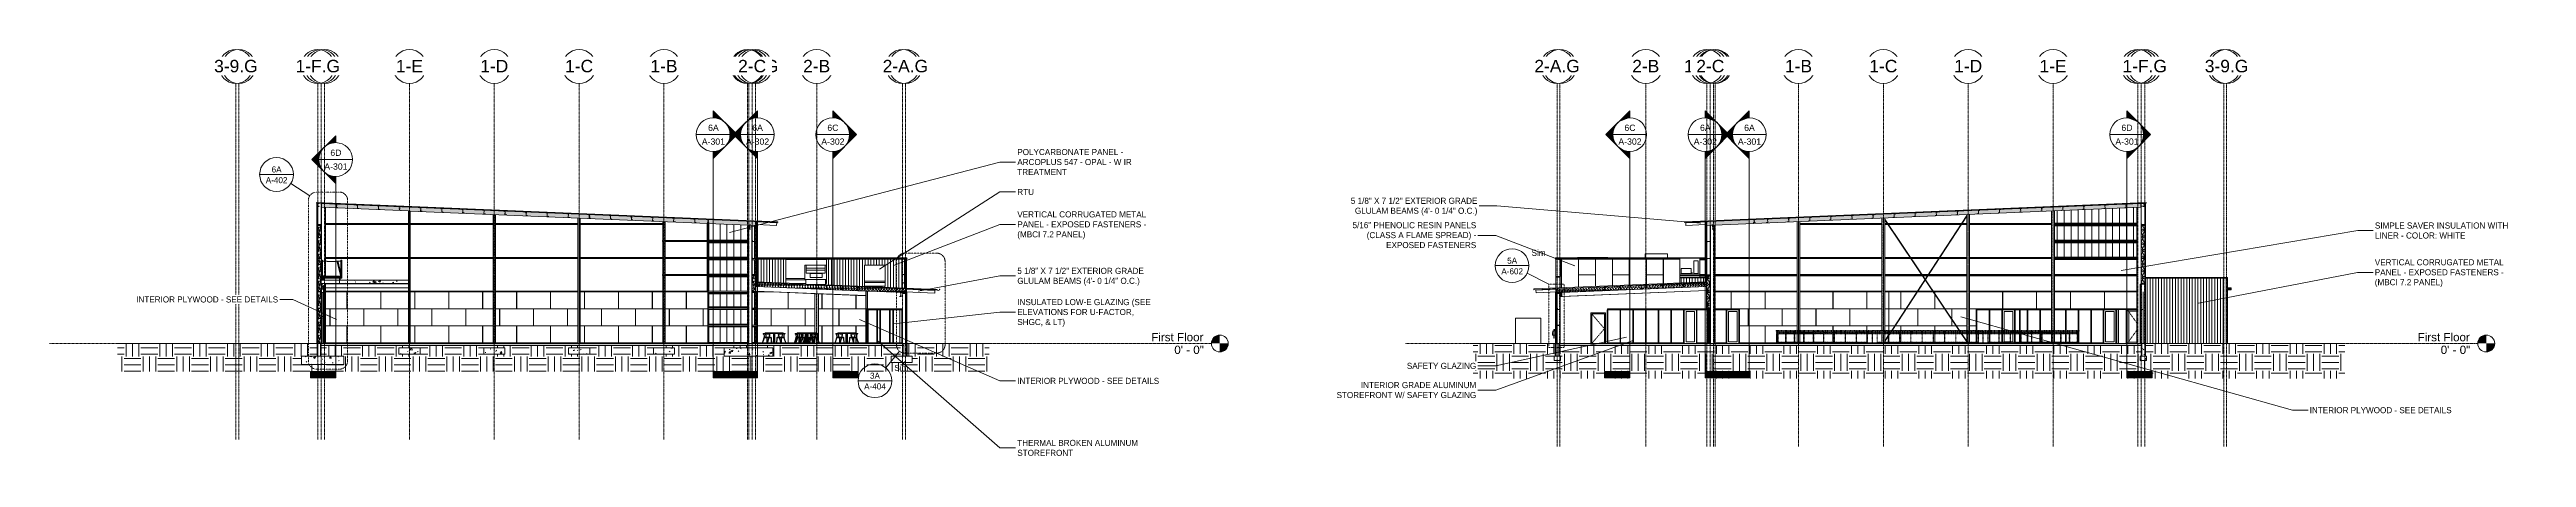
# Model space of a CAD drawing. Header units: inches. Extents: x -23565 to -21, y -324 to 853.
# Drawn here: x -13236 to -6192, y -324 to 835 of the extents above; entities that cross this region are included whole.
import ezdxf

# ---------------------------------------------------------------- set-up
doc = ezdxf.new("R2010")
doc.units = ezdxf.units.IN
doc.header["$MEASUREMENT"] = 0
for name, pattern in [('Dash 1_16_', [0.125, 0.0625, -0.0625]), ('Dash Dot 3_16_', [0.3125, 0.1875, -0.0625, 0, -0.0625]), ('Grid Line 1_2_', [0.875, 0.5, -0.125, 0.125, -0.125]), ('Hidden 1_8_', [0.1875, 0.125, -0.0625])]:
    doc.linetypes.add(name, pattern=pattern)
for name, color, linetype, lineweight in [('A-ANNO-IDEN', 131, 'Continuous', 9), ('A-ANNO-SYMB', 150, 'Continuous', 9), ('A-CLNG', 13, 'Continuous', 13), ('A-CLNG-PATT', 13, 'Continuous', 25), ('A-DOOR', 31, 'Continuous', 13), ('A-DOOR-FRAM', 31, 'Continuous', 9), ('A-DOOR-GLAZ', 31, 'Continuous', 9), ('A-FLOR', 192, 'Continuous', 13), ('A-FLOR-HRAL', 11, 'Continuous', 13), ('A-FLOR-LEVL', 51, 'Continuous', 9), ('A-FLOR-MCUT', 51, 'Continuous', 9), ('A-FLOR-PATT', 8, 'Continuous', 25), ('A-GLAZ', 151, 'Continuous', 13), ('A-GLAZ-CURT', 52, 'Continuous', 13), ('A-GLAZ-CWMG', 51, 'Continuous', 13), ('A-ROOF', 132, 'Continuous', 13), ('A-ROOF-MCUT', 132, 'Continuous', 25), ('A-ROOF-PATT', 132, 'Continuous', 13), ('A-WALL', 113, 'Continuous', 13), ('A-WALL-PATT', 111, 'Continuous', 25), ('C-TOPO', 7, 'Continuous', 13), ('E-ELEC-EQPM', 71, 'Continuous', 13), ('E-POWR-CNDT', 130, 'Continuous', 13), ('G-ANNO-SYMB', 111, 'Continuous', 9), ('I-FURN', 30, 'Continuous', 13), ('I-WALL', 2, 'Continuous', 13), ('L-SITE-WALL', 31, 'Continuous', 13), ('M-EQPM', 50, 'Continuous', 13), ('P-SANR-FIXT', 6, 'Continuous', 13), ('Q-SPCQ', 91, 'Continuous', 13), ('S-BEAM', 12, 'Continuous', 13), ('S-COLS', 52, 'Continuous', 13), ('S-FNDN', 32, 'Continuous', 13), ('S-GRID', 1, 'Continuous', 9), ('S-GRID-IDEN', 1, 'Continuous', 9)]:
    doc.layers.add(name, color=color, linetype=linetype, lineweight=lineweight)
doc.styles.add('Arial', font='arial.ttf', dxfattribs={"height": 23.60479})
doc.styles.add('Arial_1', font='arial.ttf', dxfattribs={"height": 35.407186})
doc.styles.add('Arial_2', font='arial.ttf', dxfattribs={"height": 17.703593})
doc.styles.add('Century Gothic', font='GOTHIC.TTF', dxfattribs={"height": 17.245342})
pattern_1 = [(50, (22063.86, 65.275), (55.0854, -4.81984), [5.76, -63.36]), (355, (22063.86, 65.275), (-10.65569, 57.76853), [4.608, -50.688]), (100.451, (22068.45, 64.874), (44.42947, 52.94866), [4.895, -53.848]), (46.184, (22063.86, 80.635), (81.96444, -12.71212), [8.64, -95.04]), (96.636, (22070.69, 79.576), (71.7815, 74.81238), [7.343, -80.772]), (351.184, (22063.86, 80.635), (71.78195, 74.81243), [6.912, -76.032]), (21, (22071.54, 76.795), (45.84207, -30.92146), [5.76, -63.36]), (326, (22071.54, 76.795), (18.68706, 55.69148), [4.608, -50.688]), (71.451, (22075.36, 74.22), (64.52891, 24.77011), [4.895, -53.848]), (37.5, (22063.858, 65.275), (0.933895, 25.566816), [2.534, -47.539, 2.534, -48.922, -50.88]), (37.5, (22063.858, 65.275), (0.933895, 25.566816), [-101.53, 2.534, -48.346]), (7.5, (22063.858, 65.275), (20.20404, 30.291303), [2.534, -26.803, 2.534, -46.387, -19.392]), (7.5, (22063.858, 65.275), (20.20404, 30.291303), [-78.259, 2.534, -16.858]), (327.5, (22046.732, 65.275), (40.997785, -1.732403), [2.534, -16.666, 2.534, -57.37, -79.488]), (327.5, (22046.732, 65.275), (40.997785, -1.732403), [-79.104, 2.534, -76.954]), (317.5, (22039.052, 65.275), (44.788883, 7.68784), [2.534, -22.426, 2.534, -37.248, -56.448]), (317.5, (22039.052, 65.275), (44.788883, 7.68784), [-64.742, 2.534, -53.914])]
pattern_2 = [(0, (22063.86, 65.275), (48, 48), [48, -48]), (0, (22063.86, 83.275), (48, 48), [48, -48]), (0, (22063.86, 101.275), (48, 48), [48, -48]), (90, (22069.86, 107.275), (-48, 48), [48, -48]), (90, (22087.86, 107.275), (-48, 48), [48, -48]), (90, (22105.86, 107.275), (-48, 48), [48, -48])]
pattern_3 = [(161.57, (22064.818, 66.235), (-7.6802237, -0.0009796), [0, -54.643, 6.067, 0]), (18.43, (22062.898, 66.235), (-7.6802237, 0.0009796), [0, -54.643, 6.067, 0]), (108.43, (22064.818, 66.235), (3.8382953, -19.20136532), [18.211, -42.499]), (71.57, (22062.898, 66.235), (3.8382953, 19.20136532), [18.211, -42.499])]
pattern_4 = [(45, (22063.858, 65.275), (-19.007, 19.007), []), (45, (22063.858, 94.075), (-19.007, 19.007), [])]
pattern_5 = [(0, (22063.858, 65.275), (61.44, 15.36), [2.534, -43.546, 2.534, -43.546, -245.76]), (0, (22063.858, 65.275), (61.44, 15.36), [-92.16, 2.534, -89.626, 2.534, -43.546, -107.52]), (0, (22063.858, 65.275), (61.44, 15.36), [-230.4, 2.534, -28.186, 2.534, -74.266]), (120, (22086.898, 72.955), (-44.02215, 45.528601), [2.534, -43.546, 2.534, -43.546, -245.76]), (120, (22086.898, 72.955), (-44.02215, 45.528601), [-92.16, 2.534, -89.626, 2.534, -43.546, -107.52]), (120, (22086.898, 72.955), (-44.02215, 45.528601), [-230.4, 2.534, -28.186, 2.534, -74.266]), (240, (22094.578, 103.675), (-17.41785, -60.888601), [2.534, -43.546, 2.534, -43.546, -245.76]), (240, (22094.578, 103.675), (-17.41785, -60.888601), [-92.16, 2.534, -89.626, 2.534, -43.546, -107.52]), (240, (22094.578, 103.675), (-17.41785, -60.888601), [-230.4, 2.534, -28.186, 2.534, -74.266])]
pattern_6 = [(0, (22063.858, 65.275), (0, 24), []), (90, (22063.858, 65.275), (-24, 1e-15), [])]
pattern_7 = [(50, (-21606.15, 72.08), (55.0854, -4.8198), [5.76, -63.36]), (355, (-21606.15, 72.08), (-10.6557, 57.7685), [4.608, -50.688]), (100.451, (-21601.557, 71.68), (44.4295, 52.9487), [4.895, -53.848]), (46.184, (-21606.15, 87.44), (81.9644, -12.712), [8.64, -95.04]), (96.636, (-21599.32, 86.38), (71.7815, 74.8124), [7.343, -80.772]), (351.184, (-21606.15, 87.44), (71.782, 74.8124), [6.912, -76.032]), (21, (-21598.47, 83.6), (45.842, -30.9215), [5.76, -63.36]), (326, (-21598.47, 83.6), (18.687, 55.6915), [4.608, -50.688]), (71.451, (-21594.65, 81.025), (64.529, 24.77), [4.895, -53.848]), (37.5, (-21606.148, 72.082), (0.9339, 25.56682), [2.534, -47.539, 2.534, -48.922, -50.88]), (37.5, (-21606.148, 72.082), (0.9339, 25.56682), [-101.53, 2.534, -48.346]), (7.5, (-21606.148, 72.082), (20.20404, 30.2913), [2.534, -26.803, 2.534, -46.387, -19.392]), (7.5, (-21606.148, 72.082), (20.20404, 30.2913), [-78.259, 2.534, -16.858]), (327.5, (-21623.274, 72.082), (40.9978, -1.7324), [2.534, -16.666, 2.534, -57.37, -79.488]), (327.5, (-21623.274, 72.082), (40.9978, -1.7324), [-79.104, 2.534, -76.954]), (317.5, (-21630.954, 72.082), (44.7889, 7.6878), [2.534, -22.426, 2.534, -37.248, -56.448]), (317.5, (-21630.954, 72.082), (44.7889, 7.6878), [-64.742, 2.534, -53.914])]
pattern_8 = [(0, (-21606.15, 72.08), (48, 48), [48, -48]), (0, (-21606.15, 90.08), (48, 48), [48, -48]), (0, (-21606.15, 108.08), (48, 48), [48, -48]), (90, (-21600.15, 114.08), (-48, 48), [48, -48]), (90, (-21582.15, 114.08), (-48, 48), [48, -48]), (90, (-21564.15, 114.08), (-48, 48), [48, -48])]
pattern_9 = [(161.57, (-21605.188, 73.042), (-7.6802237, -0.0009796), [0, -54.643, 6.067, 0]), (18.43, (-21607.108, 73.042), (-7.6802237, 0.0009796), [0, -54.643, 6.067, 0]), (108.43, (-21605.188, 73.042), (3.8382953, -19.20136532), [18.211, -42.499]), (71.57, (-21607.108, 73.042), (3.8382953, 19.20136532), [18.211, -42.499])]
pattern_10 = [(45, (-21606.148, 72.082), (-19.00703, 19.00703), []), (45, (-21606.148, 100.882), (-19.00703, 19.00703), [])]
pattern_11 = [(0, (-22446.43, 145), (-193, 193), [48, -145]), (90, (-22446.43, 145), (-193, 1e-14), [96.25, -96.75]), (180, (-22398.43, 241.25), (-193, 193), [48, -145]), (90, (-22398.43, 145), (-193, 1e-14), [96.25, -96.75]), (180, (-22398.43, 241.5), (-193, 193), [48, -145]), (90, (-22398.43, 241.5), (-193, 1e-14), [96.25, -96.75]), (0, (-22446.43, 337.75), (-193, 193), [48, -145]), (90, (-22446.43, 241.5), (-193, 1e-14), [96.25, -96.75]), (0, (-22398.18, 193), (-193, 193), [48, -145]), (90, (-22398.18, 144.75), (-193, 1e-14), [48.25, -144.75]), (90, (-22350.18, 144.75), (-193, 1e-14), [48.25, -144.75]), (0, (-22398.18, 289.5), (-193, 193), [48, -145]), (90, (-22398.18, 193.25), (-193, 1e-14), [96.25, -96.75]), (180, (-22350.18, 193.25), (-193, 193), [48, -145]), (90, (-22350.18, 193.25), (-193, 1e-14), [96.25, -96.75]), (90, (-22398.18, 289.75), (-193, 1e-14), [48, -145]), (180, (-22350.18, 289.75), (-193, 193), [48, -145]), (90, (-22350.18, 289.75), (-193, 1e-14), [48, -145]), (0, (-22349.93, 145), (-193, 193), [48, -145]), (90, (-22349.93, 145), (-193, 1e-14), [96.25, -96.75]), (180, (-22301.93, 241.25), (-193, 193), [48, -145]), (90, (-22301.93, 145), (-193, 1e-14), [96.25, -96.75]), (180, (-22301.93, 241.5), (-193, 193), [48, -145]), (90, (-22301.93, 241.5), (-193, 1e-14), [96.25, -96.75]), (180, (-22301.93, 337.75), (-193, 193), [48, -145]), (90, (-22349.93, 241.5), (-193, 1e-14), [96.25, -96.75]), (0, (-22301.68, 193), (-193, 193), [48, -145]), (90, (-22301.68, 144.75), (-193, 1e-14), [48.25, -144.75]), (90, (-22253.68, 144.75), (-193, 1e-14), [48.25, -144.75]), (0, (-22301.68, 289.5), (-193, 193), [48, -145]), (90, (-22301.68, 193.25), (-193, 1e-14), [96.25, -96.75]), (180, (-22253.68, 193.25), (-193, 193), [48, -145]), (90, (-22253.68, 193.25), (-193, 1e-14), [96.25, -96.75]), (90, (-22301.68, 289.75), (-193, 1e-14), [48, -145]), (180, (-22253.68, 289.75), (-193, 193), [48, -145]), (90, (-22253.68, 289.75), (-193, 1e-14), [48, -145])]
pattern_12 = [(90, (-21150.615, 0), (-8, 5e-16), [])]
pattern_13 = [(0, (-21606.148, 72.082), (0, 24), []), (90, (-21606.148, 72.082), (-24, 1e-15), [])]

msp = doc.modelspace()

# ---------------------------------------------------------------- texts
at = {"layer": 'A-ANNO-SYMB', "char_height": 17.24534, "line_spacing_factor": 0.984117, "style": 'Century Gothic'}
for s, insert, width, attachment_point in [('6A', (-12590.1369, 502.8848), 36.936, 2), ('A-402', (-12590.1369, 472.5003), 77.76, 2), ('A-602', (-9076.6834, 213.6089), 77.76, 2), ('5A', (-9076.6834, 243.9934), 36.936, 2), ('Sim', (-9021.5362, 266.085), 46.224, 1), ('Sim', (-10833.5058, -60.8619), 46.224, 1), ('A-404', (-10888.653, -113.338), 77.76, 2), ('3A', (-10888.653, -82.9535), 36.936, 2)]:
    msp.add_mtext(s, dxfattribs=dict(at, insert=insert, width=width, attachment_point=attachment_point))
at = {"layer": 'G-ANNO-SYMB', "char_height": 17.70359, "attachment_point": 2, "line_spacing_factor": 0.938532, "style": 'Arial_2'}
for s, insert, width in [('A-301', (-11348.0613, 582.2228), 78.624), ('6A', (-11348.0613, 621.4953), 36.072), ('A-302', (-11222.5374, 582.2228), 78.624), ('6A', (-11222.5374, 621.4953), 36.072), ('A-302', (-11008.2641, 582.2228), 78.624), ('6C', (-11008.2641, 621.4953), 37.584), ('A-302', (-8741.6734, 582.2228), 78.624), ('6C', (-8741.6734, 621.4953), 37.584), ('A-302', (-8527.4001, 582.2228), 78.624), ('6A', (-8527.4001, 621.4953), 36.072), ('A-301', (-8401.8762, 582.2228), 78.624), ('6A', (-8401.8762, 621.4953), 36.072), ('A-301', (-7328.3888, 582.2228), 78.624), ('6D', (-7328.3888, 621.4953), 37.584), ('A-301', (-12421.5488, 511.354), 78.624), ('6D', (-12421.5488, 550.6265), 37.584)]:
    msp.add_mtext(s, dxfattribs=dict(at, insert=insert, width=width))

# ---------------------------------------------------------------- blocks, each defined once
blk = doc.blocks.new('Struct_Xcel_Sports Complex_rvt-3-Building Section - North_South looking East _ Lounge')
at = {"layer": 'A-FLOR-PATT', "lineweight": 9}
h = blk.add_hatch(dxfattribs=at)
h.set_pattern_fill('FP_47', color=256, style=0, pattern_type=2)
h.set_pattern_definition(pattern_1)
h.paths.add_polyline_path([(22790.8, -6), (22790.8, 0), (21132.3, 0), (21132.3, -6), (22724.1, -6)], flags=0)
at = {"layer": 'A-WALL-PATT', "lineweight": 9}
h = blk.add_hatch(dxfattribs=at)
h.set_pattern_fill('FP_47', color=8, style=0, pattern_type=2)
h.set_pattern_definition(pattern_1)
h.paths.add_polyline_path([(22798.8, -36), (22798.8, 0), (22790.8, 0), (22790.8, -36)], flags=0)
at = {"layer": 'S-FNDN', "lineweight": 9}
h = blk.add_hatch(dxfattribs=at)
h.set_pattern_fill('FP_47', color=8, style=0, pattern_type=2)
h.set_pattern_definition(pattern_1)
h.paths.add_polyline_path([(21174.7, -60), (21198.1, -60), (21198.1, -36), (21078.1, -36), (21078.1, -60), (21097.3, -60)], flags=0)
h = blk.add_hatch(dxfattribs=at)
h.set_pattern_fill('FP_47', color=8, style=0, pattern_type=2)
h.set_pattern_definition(pattern_1)
h.paths.add_polyline_path([(21355.1, -30), (21415.1, -30), (21415.1, -12), (21355.1, -12)], flags=0)
h = blk.add_hatch(dxfattribs=at)
h.set_pattern_fill('FP_47', color=8, style=0, pattern_type=2)
h.set_pattern_definition(pattern_1)
h.paths.add_polyline_path([(21596.3, -30), (21656.3, -30), (21656.3, -12), (21596.3, -12)], flags=0)
h = blk.add_hatch(dxfattribs=at)
h.set_pattern_fill('FP_47', color=8, style=0, pattern_type=2)
h.set_pattern_definition(pattern_1)
h.paths.add_polyline_path([(21837.6, -30), (21897.6, -30), (21897.6, -12), (21837.6, -12)], flags=0)
h = blk.add_hatch(dxfattribs=at)
h.set_pattern_fill('FP_47', color=8, style=0, pattern_type=2)
h.set_pattern_definition(pattern_1)
h.paths.add_polyline_path([(22104.3, -30), (22138.8, -30), (22138.8, -12), (22078.8, -12), (22078.8, -30)], flags=0)
h = blk.add_hatch(dxfattribs=at)
h.set_pattern_fill('FP_47', color=8, style=0, pattern_type=2)
h.set_pattern_definition(pattern_1)
h.paths.add_polyline_path([(22414.2, -36), (22418.1, -36), (22418.1, -12), (22280.1, -12), (22280.1, -36)], flags=0)
h = blk.add_hatch(dxfattribs=at)
h.set_pattern_fill('FP_47', color=8, style=0, pattern_type=2)
h.set_pattern_definition(pattern_1)
h.paths.add_polyline_path([(22754.8, -54), (22814.8, -54), (22814.8, -36), (22754.8, -36)], flags=0)
at = {"layer": 'A-FLOR', "color": 7}
for p, q in [((22790.8, 0), (21132.3, 0)), ((21132.3, -6), (22790.8, -6))]:
    blk.add_line(p, q, dxfattribs=at)
at = {"layer": 'A-FLOR-MCUT', "color": 7, "lineweight": 13}
for p, q in [((21132.3, 0), (21132.3, -6)), ((22790.8, -6), (22790.8, 0))]:
    blk.add_line(p, q, dxfattribs=at)
at = {"layer": 'A-WALL', "color": 7}
for p, q in [((21132.3, -6), (21132.3, 0)), ((22790.8, 0), (22790.8, -6))]:
    blk.add_line(p, q, dxfattribs=at)
at = {"layer": 'L-SITE-WALL', "color": 7}
for p, q in [((21132.3, 0), (21124.3, 0)), ((21124.3, 0), (21124.3, -36)), ((21124.3, -36), (21132.3, -36)), ((21132.3, -36), (21132.3, -6)), ((22798.8, 0), (22790.8, 0)), ((22790.8, -6), (22790.8, -36)), ((22790.8, -36), (22798.8, -36)), ((22798.8, -36), (22798.8, 0))]:
    blk.add_line(p, q, dxfattribs=at)
at = {"layer": 'S-FNDN', "color": 7}
for p, q in [((21198.1, -36), (21078.1, -36)), ((21078.1, -36), (21078.1, -60)), ((21078.1, -60), (21198.1, -60)), ((21198.1, -60), (21198.1, -36)), ((21415.1, -12), (21355.1, -12)), ((21355.1, -12), (21355.1, -30)), ((21355.1, -30), (21415.1, -30)), ((21415.1, -30), (21415.1, -12)), ((21656.3, -12), (21596.3, -12)), ((21596.3, -12), (21596.3, -30)), ((21596.3, -30), (21656.3, -30)), ((21656.3, -30), (21656.3, -12)), ((21897.6, -12), (21837.6, -12)), ((21837.6, -12), (21837.6, -30)), ((21837.6, -30), (21897.6, -30)), ((21897.6, -30), (21897.6, -12)), ((22138.8, -12), (22078.8, -12)), ((22078.8, -12), (22078.8, -30)), ((22078.8, -30), (22138.8, -30)), ((22138.8, -30), (22138.8, -12)), ((22418.1, -12), (22280.1, -12)), ((22280.1, -12), (22280.1, -36)), ((22280.1, -36), (22418.1, -36)), ((22418.1, -36), (22418.1, -12)), ((22814.8, -36), (22754.8, -36)), ((22754.8, -36), (22754.8, -54)), ((22754.8, -54), (22814.8, -54)), ((22814.8, -54), (22814.8, -36))]:
    blk.add_line(p, q, dxfattribs=at)
blk = doc.blocks.new('W-Wide Flange-Column - B2_D-1389335-Building Section - North_South looking East _ Lounge')
at = {"layer": 'S-COLS', "color": 8, "lineweight": 9}
for p, q in [((22779.1, 96), (22779.1, 2)), ((22779.5, 96), (22779.5, 2))]:
    blk.add_line(p, q, dxfattribs=at)
blk = doc.blocks.new('W-Wide Flange - W14X22-1401465-Building Section - North_South looking East _ Lounge')
at = {"layer": 'S-BEAM', "color": 8, "lineweight": 9}
for p, q in [((22683.1, 148.8), (22370.3, 161.9)), ((22370.3, 148.8), (22683.1, 135.8)), ((22683.1, 135.5), (22370.3, 148.5)), ((22687.9, 148.6), (22687.8, 148.6)), ((22687.8, 135.6), (22687.9, 135.6)), ((22687.9, 135.3), (22687.8, 135.3))]:
    blk.add_line(p, q, dxfattribs=at)
blk = doc.blocks.new('Girt_C - 8_D-1409812-Building Section - North_South looking East _ Lounge')
at = {"layer": 'S-BEAM', "color": 8, "lineweight": 9}
for p, q in [((22372.6, 51.6), (22359.6, 51.6)), ((22359.6, 48.1), (22372.6, 48.1)), ((22372.6, 47.6), (22359.6, 47.6))]:
    blk.add_line(p, q, dxfattribs=at)
blk = doc.blocks.new('Girt_C - 8_D-1405484-Building Section - North_South looking East _ Lounge')
at = {"layer": 'S-BEAM', "color": 8, "lineweight": 9}
for p, q in [((22372.6, 100.3), (22359.6, 100.3)), ((22372.6, 99.8), (22359.6, 99.8)), ((22359.6, 96.3), (22372.6, 96.3)), ((22687.7, 96.3), (22687.9, 96.3)), ((22687.9, 100.3), (22687.8, 100.3)), ((22687.9, 99.8), (22687.8, 99.8))]:
    blk.add_line(p, q, dxfattribs=at)
blk = doc.blocks.new('Falcon 7700 Series Pedestal Base - 36_ Square Top x 30_ - Wheelchair Height-460525-Building Section - North_South looking East _ Lounge')
at = {"layer": 'I-FURN', "color": 8, "lineweight": 9}
for p, q in [((22396.6, 30), (22422.1, 30)), ((22396.6, 28.7), (22396.6, 30)), ((22422.1, 28.7), (22396.6, 28.7)), ((22406.5, 0.7), (22414.1, 0.7)), ((22406.5, 0.2), (22406.5, 0.7)), ((22414.1, 0.2), (22406.5, 0.2)), ((22407.6, 0.2), (22407.6, 0)), ((22408.6, 0), (22408.6, 0.2)), ((22414.8, 28.7), (22414.8, 28.5)), ((22417.1, 28.5), (22414.8, 28.5)), ((22415.1, 0.7), (22422.1, 0.7)), ((22422.1, 0.2), (22415.1, 0.2)), ((22417.4, 28.5), (22417.1, 28.5)), ((22417.1, 28.5), (22417.4, 28.5)), ((22420.4, 28.5), (22417.4, 28.5)), ((22419.9, 28.5), (22419.9, 0.7)), ((22420.4, 28.5), (22420.8, 28.5)), ((22420.8, 28.7), (22420.8, 28.5)), ((22423.3, 28.5), (22420.8, 28.5)), ((22421.6, 0.2), (22421.6, 0)), ((22421.6, 0.2), (22421.6, 0)), ((22422.1, 30), (22447.5, 30)), ((22422.1, 28.7), (22422.1, 30)), ((22447.5, 28.7), (22422.1, 28.7)), ((22422.1, 0.7), (22422.1, 28.5)), ((22422.1, 0.7), (22429, 0.7)), ((22422.1, 0.2), (22422.1, 0.7)), ((22429, 0.2), (22422.1, 0.2)), ((22422.6, 0), (22422.6, 0.2)), ((22422.6, 0), (22422.6, 0.2)), ((22423.3, 28.5), (22423.3, 28.7)), ((22423.3, 28.5), (22423.7, 28.5)), ((22426.8, 28.5), (22423.7, 28.5)), ((22424.2, 0.7), (22424.2, 28.5)), ((22426.8, 28.5), (22427, 28.5)), ((22427, 28.5), (22426.8, 28.5)), ((22429.3, 28.5), (22427, 28.5)), ((22429.3, 28.5), (22429.3, 28.7)), ((22430, 0.7), (22437.6, 0.7)), ((22437.6, 0.2), (22430, 0.2)), ((22435.5, 0.2), (22435.5, 0)), ((22436.5, 0), (22436.5, 0.2)), ((22437.6, 0.2), (22437.6, 0.7)), ((22447.5, 28.7), (22447.5, 30))]:
    blk.add_line(p, q, dxfattribs=at)
blk = doc.blocks.new('HermanMiller_Collection_Air-Chair_SideChair_Arms - Arms-457867-Building Section - North_South looking East _ Lounge')
at = {"layer": 'I-FURN', "color": 8, "lineweight": 9}
for p, q in [((22393.2, 15.8), (22388, 0)), ((22389.1, 0), (22394.3, 15.9)), ((22390.8, 27.6), (22390.8, 27.6)), ((22393.5, 17.4), (22393.6, 17.3)), ((22393.9, 15.6), (22393.7, 15.6)), ((22394.2, 17.2), (22394.2, 17)), ((22394.3, 15.9), (22394.4, 15.9)), ((22394.5, 16.3), (22394.5, 16.2)), ((22394.9, 15.7), (22401, 16)), ((22400.7, 17.5), (22400.6, 17.5)), ((22401, 17.5), (22400.8, 17.5)), ((22401.4, 15.6), (22401.5, 0)), ((22407.9, 20.7), (22402.1, 0)), ((22402.5, 1.5), (22402.4, 15.6)), ((22403, 17.5), (22407, 17.5)), ((22403, 17.1), (22403, 17.1)), ((22403, 17.1), (22403, 17.1)), ((22403.1, 0), (22408.8, 20.5)), ((22403.2, 17.2), (22403.2, 17.1)), ((22406.9, 17.2), (22405.3, 17.2)), ((22405.4, 15.7), (22406.5, 15.7)), ((22407.3, 16.9), (22406.7, 17.2)), ((22406.7, 15.8), (22407.3, 16)), ((22407.5, 15.8), (22412.3, 16)), ((22412.2, 17.5), (22407.9, 17.3)), ((22408, 26), (22408.1, 26)), ((22408.2, 27), (22408.1, 27)), ((22409.1, 24), (22408.6, 22.7)), ((22409.6, 22.4), (22410, 23.7)), ((22410, 23.7), (22410, 23.7)), ((22412.4, 16), (22412.6, 16)), ((22412.6, 17.4), (22412.6, 17.6)), ((22413.2, 15.6), (22414.1, 0)), ((22415.1, 0), (22414.2, 15.7))]:
    blk.add_line(p, q, dxfattribs=at)
at = {"layer": 'I-FURN', "color": 8, "lineweight": 9, "flags": 128}
for points in [[(22390.8, 27.6), (22390.8, 27.8), (22390.9, 28), (22391, 28), (22391.1, 28.1), (22391.2, 28.1), (22391.3, 28.2), (22391.4, 28.2), (22391.5, 28.2), (22391.6, 28.2), (22391.7, 28.2), (22391.7, 28.2)], [(22390.8, 27.6), (22390.8, 27.4), (22390.9, 27.2), (22391, 27.1), (22391.1, 27), (22391.2, 26.9), (22391.3, 26.8), (22391.4, 26.8), (22391.6, 26.7), (22391.7, 26.6), (22391.9, 26.6), (22392, 26.5), (22392.2, 26.5), (22392.4, 26.4)], [(22391.3, 27.4), (22391.4, 27.3), (22391.5, 27.3), (22391.6, 27.2), (22391.7, 27.1), (22391.7, 27.1), (22391.8, 27), (22391.9, 26.9), (22392, 26.8), (22392.1, 26.7), (22392.1, 26.7), (22392.2, 26.6), (22392.3, 26.5), (22392.4, 26.4), (22392.4, 26.3), (22392.5, 26.2), (22392.6, 26.1), (22392.6, 25.9), (22392.7, 25.8), (22392.8, 25.7), (22392.8, 25.6), (22392.9, 25.5), (22392.9, 25.4), (22393, 25.2), (22393, 25.1), (22393, 25), (22393.1, 24.9), (22393.1, 24.7), (22393.1, 24.6), (22393.2, 24.5), (22393.2, 24.4), (22393.2, 24.2)], [(22391.6, 27.2), (22391.6, 27.2), (22391.6, 27.2), (22391.7, 27.2), (22391.7, 27.2), (22391.8, 27.3), (22391.8, 27.3)], [(22391.7, 28.2), (22392.2, 28.3), (22392.7, 28.3), (22393.2, 28.3), (22393.7, 28.3), (22394.3, 28.3), (22394.9, 28.4), (22395.5, 28.4), (22396.2, 28.3), (22396.9, 28.3), (22397.6, 28.3), (22398.3, 28.3), (22399, 28.3), (22399.3, 28.2)], [(22391.8, 27.3), (22392.2, 27.3), (22392.7, 27.3), (22393.2, 27.3), (22393.8, 27.3), (22394.3, 27.3), (22394.9, 27.4), (22395.6, 27.4), (22396.2, 27.3), (22396.9, 27.3), (22397.5, 27.3), (22398.2, 27.3), (22399, 27.3), (22399.2, 27.3)], [(22392.9, 27.3), (22393, 27.2), (22393.1, 27.1), (22393.2, 27), (22393.3, 26.8), (22393.4, 26.7), (22393.4, 26.6), (22393.5, 26.4), (22393.6, 26.3), (22393.7, 26.1), (22393.7, 26), (22393.8, 25.9), (22393.8, 25.7), (22393.9, 25.6), (22393.9, 25.4), (22394, 25.3), (22394, 25.1), (22394.1, 25), (22394.1, 24.8), (22394.1, 24.6), (22394.2, 24.5), (22394.2, 24.3)], [(22393, 16.3), (22393, 16.5), (22393.1, 16.7)], [(22393.7, 15.6), (22393.6, 15.6), (22393.4, 15.7), (22393.2, 15.8), (22393.1, 16), (22393, 16.2), (22393, 16.3)], [(22393.2, 24.3), (22393.4, 22.4), (22393.6, 20.7)], [(22393.3, 17), (22393.4, 17), (22393.4, 17), (22393.4, 17.1), (22393.5, 17.3), (22393.5, 17.5)], [(22393.6, 17.6), (22393.5, 17.5), (22393.5, 17.4)], [(22393.5, 17.1), (22393.6, 17.1), (22393.6, 17.1), (22393.7, 17.1)], [(22393.6, 20.7), (22393.6, 20), (22393.7, 19.2), (22393.7, 19)], [(22393.6, 17.5), (22393.6, 17.6), (22393.6, 17.7), (22393.6, 17.8), (22393.7, 17.9), (22393.7, 18), (22393.7, 18.1), (22393.7, 18.2), (22393.7, 18.3), (22393.7, 18.4), (22393.7, 18.5), (22393.7, 18.6), (22393.7, 18.7), (22393.7, 18.8), (22393.7, 18.9), (22393.7, 19), (22393.7, 19.1)], [(22394.4, 16), (22394.3, 15.8), (22394.1, 15.7), (22393.9, 15.6)], [(22393.9, 15.6), (22393.9, 15.6), (22393.9, 15.6), (22393.9, 15.6), (22394, 15.6), (22394, 15.6), (22394.1, 15.6), (22394.2, 15.6), (22394.2, 15.6), (22394.3, 15.6), (22394.4, 15.6), (22394.5, 15.7), (22394.6, 15.7), (22394.7, 15.7), (22394.8, 15.7), (22394.9, 15.7)], [(22394.6, 20.8), (22394.4, 22.7), (22394.2, 24.5)], [(22394.3, 17.2), (22400.4, 17), (22406.5, 17.1), (22410.3, 17.3)], [(22394.3, 16.9), (22400.4, 16.7), (22406.6, 16.8), (22410.3, 17.1)], [(22394.4, 16), (22394.5, 16.4), (22394.5, 16.9), (22394.5, 17.2), (22394.5, 17.4)], [(22394.5, 17.2), (22394.5, 17.3), (22394.6, 17.4), (22394.6, 17.6), (22394.6, 17.7), (22394.7, 17.8), (22394.7, 17.9), (22394.7, 18.1), (22394.7, 18.2), (22394.7, 18.3), (22394.7, 18.5), (22394.7, 18.6), (22394.7, 18.7), (22394.7, 18.9), (22394.7, 19), (22394.7, 19.1), (22394.7, 19.2)], [(22394.7, 19.1), (22394.7, 19.8), (22394.6, 20.6), (22394.6, 20.8)], [(22399.2, 28.2), (22399.1, 28.1), (22399, 28), (22398.9, 28), (22398.9, 27.9), (22398.8, 27.8), (22398.7, 27.7), (22398.6, 27.6), (22398.5, 27.4), (22398.5, 27.3), (22398.4, 27.2), (22398.3, 27.1), (22398.3, 27), (22398.2, 26.8), (22398.2, 26.7), (22398.1, 26.6), (22398.1, 26.4), (22398.1, 26.3), (22398.1, 26.1), (22398, 26), (22398, 25.8), (22398, 25.7), (22398, 25.5), (22398, 25.4), (22398, 25.2), (22398, 25.1), (22398, 24.9), (22398, 24.8), (22398.1, 24.6), (22398.1, 24.5), (22398.1, 24.3), (22398.2, 24.2)], [(22398.1, 24.3), (22398.5, 22.4), (22398.7, 20.6)], [(22398.7, 20.6), (22398.8, 19.9), (22398.9, 19.2), (22398.9, 19)], [(22398.9, 19), (22398.9, 18.9), (22399, 18.7), (22399, 18.6), (22399.1, 18.5), (22399.1, 18.3), (22399.1, 18.2), (22399.2, 18.1), (22399.3, 17.9), (22399.3, 17.8), (22399.4, 17.7), (22399.4, 17.6), (22399.5, 17.4), (22399.6, 17.3), (22399.7, 17.2), (22399.8, 17.1), (22399.8, 17.1)], [(22399.8, 27.4), (22399.7, 27.3), (22399.7, 27.3), (22399.6, 27.2), (22399.6, 27.2), (22399.5, 27.1), (22399.5, 27.1), (22399.4, 27), (22399.4, 26.9), (22399.3, 26.8), (22399.3, 26.8), (22399.2, 26.7), (22399.2, 26.6), (22399.2, 26.5), (22399.1, 26.4), (22399.1, 26.3), (22399.1, 26.2), (22399.1, 26.1), (22399, 26), (22399, 25.9), (22399, 25.8), (22399, 25.6), (22399, 25.5), (22399, 25.4), (22399, 25.3), (22399, 25.2), (22399, 25), (22399, 24.9), (22399.1, 24.8), (22399.1, 24.7), (22399.1, 24.5), (22399.1, 24.4)], [(22399.7, 20.8), (22399.4, 22.7), (22399.1, 24.5)], [(22399.2, 27.3), (22399.4, 27.2), (22399.6, 27.2), (22399.8, 27.2), (22400, 27.2), (22400.2, 27.2), (22400.4, 27.2), (22400.6, 27.1), (22400.8, 27.1), (22401, 27.1), (22401.2, 27.1), (22401.3, 27.1)], [(22399.3, 28.2), (22399.5, 28.2), (22399.7, 28.2), (22399.9, 28.2), (22400.1, 28.2), (22400.3, 28.2), (22400.5, 28.2), (22400.7, 28.1), (22400.9, 28.1), (22401.1, 28.1), (22401.3, 28.1), (22401.4, 28.1)], [(22399.9, 19.1), (22399.8, 19.8), (22399.8, 20.6), (22399.7, 20.8)], [(22399.8, 17.2), (22399.9, 17.2), (22399.9, 17.3), (22400, 17.3), (22400.1, 17.4)], [(22402.9, 15.6), (22401.3, 16), (22400.3, 16.5), (22400, 16.8), (22399.8, 17.1)], [(22400.6, 17.7), (22400.5, 17.8), (22400.4, 17.9), (22400.4, 18), (22400.3, 18), (22400.3, 18.1), (22400.2, 18.2), (22400.2, 18.3), (22400.1, 18.4), (22400.1, 18.5), (22400, 18.6), (22400, 18.7), (22400, 18.8), (22400, 19), (22399.9, 19.1), (22399.9, 19.2), (22399.9, 19.2)], [(22400.1, 17.4), (22400.2, 17.5), (22400.3, 17.6), (22400.4, 17.6), (22400.5, 17.7), (22400.6, 17.7), (22400.6, 17.7)], [(22403, 17.1), (22401.3, 17.3), (22400.9, 17.5), (22400.7, 17.6), (22400.6, 17.7)], [(22400.6, 17.7), (22400.6, 17.7), (22400.6, 17.7)], [(22401, 17.5), (22401, 17.5), (22401, 17.5), (22401, 17.5), (22401.1, 17.5), (22401.1, 17.5), (22401.1, 17.5), (22401.2, 17.5), (22401.2, 17.5), (22401.2, 17.5), (22401.3, 17.5), (22401.3, 17.5), (22401.3, 17.5), (22401.4, 17.5), (22401.4, 17.5), (22401.5, 17.5), (22401.5, 17.5), (22401.5, 17.5), (22401.6, 17.5), (22401.6, 17.5), (22401.7, 17.5), (22401.7, 17.5), (22401.8, 17.5), (22401.8, 17.5), (22401.9, 17.5), (22401.9, 17.5), (22402, 17.5), (22402, 17.5), (22402.1, 17.5), (22402.1, 17.5), (22402.2, 17.5), (22402.2, 17.5), (22402.3, 17.5), (22402.3, 17.5), (22402.3, 17.5), (22402.4, 17.5), (22402.4, 17.5), (22402.5, 17.5), (22402.5, 17.5), (22402.6, 17.5), (22402.6, 17.5), (22402.7, 17.5), (22402.7, 17.5), (22402.7, 17.5), (22402.8, 17.5), (22402.8, 17.5), (22402.9, 17.5), (22402.9, 17.5), (22402.9, 17.5), (22403, 17.5), (22403, 17.5)], [(22401.1, 16), (22401.1, 16), (22401.1, 16), (22401.1, 16), (22401.1, 16), (22401.2, 16), (22401.2, 16), (22401.2, 16)], [(22406.4, 26.4), (22406, 26.4), (22405.7, 26.5), (22405.3, 26.5), (22404.9, 26.6), (22404.6, 26.7), (22404.2, 26.7), (22403.8, 26.8), (22403.4, 26.8), (22403, 26.9), (22402.6, 26.9), (22402.2, 27), (22401.8, 27), (22401.4, 27.1), (22401.3, 27.1)], [(22406.5, 27.3), (22406.2, 27.4), (22405.8, 27.5), (22405.5, 27.5), (22405.1, 27.6), (22404.7, 27.6), (22404.3, 27.7), (22403.9, 27.8), (22403.5, 27.8), (22403.1, 27.9), (22402.7, 27.9), (22402.3, 28), (22401.9, 28), (22401.5, 28.1), (22401.4, 28.1)], [(22401.4, 16), (22401.4, 15.9), (22401.4, 15.9), (22401.4, 15.8), (22401.4, 15.8), (22401.4, 15.8), (22401.4, 15.7), (22401.4, 15.7), (22401.4, 15.7), (22401.4, 15.6)], [(22402.4, 15.7), (22402.4, 15.7), (22402.4, 15.6)], [(22405.3, 17.2), (22405.2, 17.2), (22405.1, 17.2), (22404.9, 17.2), (22404.8, 17.1), (22404.6, 17.1), (22404.5, 17.1), (22404.3, 17.1), (22404.2, 17.1), (22404, 17.1), (22403.8, 17.1), (22403.7, 17.1), (22403.5, 17.1), (22403.3, 17.1), (22403.2, 17.1), (22403, 17.1), (22402.8, 17.1)], [(22402.9, 16.3), (22402.8, 16.2), (22402.8, 16), (22402.8, 15.8), (22402.8, 15.7), (22402.9, 15.6), (22402.9, 15.6)], [(22402.9, 16.7), (22402.9, 16.5), (22402.9, 16.3)], [(22405.4, 15.7), (22405.3, 15.7), (22405.1, 15.7), (22405, 15.7), (22404.8, 15.6), (22404.7, 15.6), (22404.5, 15.6), (22404.4, 15.6), (22404.2, 15.6), (22404.1, 15.6), (22403.9, 15.6), (22403.7, 15.6), (22403.5, 15.6), (22403.4, 15.6), (22403.2, 15.6), (22403, 15.6), (22402.9, 15.6)], [(22408, 26), (22407.8, 26.1), (22407.6, 26.1), (22407.4, 26.2), (22407.2, 26.2), (22407, 26.2), (22406.8, 26.3), (22406.6, 26.3), (22406.4, 26.4), (22406.4, 26.4)], [(22408.2, 27), (22408, 27.1), (22407.8, 27.1), (22407.6, 27.1), (22407.4, 27.2), (22407.2, 27.2), (22407, 27.3), (22406.8, 27.3), (22406.5, 27.3), (22406.5, 27.3)], [(22407.9, 20.7), (22408.1, 21.4), (22408.3, 22), (22408.6, 22.7), (22408.6, 22.8)], [(22408, 17.5), (22410.4, 17.5), (22412.6, 17.5)], [(22408.1, 26), (22408.2, 26), (22408.3, 26), (22408.4, 25.9), (22408.5, 25.9), (22408.6, 25.8), (22408.7, 25.8), (22408.8, 25.7)], [(22409.3, 26.6), (22409.2, 26.7), (22409, 26.8), (22408.9, 26.8), (22408.7, 26.9), (22408.5, 26.9), (22408.4, 27), (22408.2, 27)], [(22408.8, 25.7), (22408.8, 25.7), (22408.9, 25.7), (22408.9, 25.7), (22408.9, 25.7), (22408.9, 25.6), (22408.9, 25.6), (22409, 25.6), (22409, 25.6), (22409, 25.5), (22409, 25.5), (22409, 25.5), (22409.1, 25.4), (22409.1, 25.4), (22409.1, 25.4), (22409.1, 25.3), (22409.1, 25.3), (22409.2, 25.2), (22409.2, 25.2), (22409.2, 25.1), (22409.2, 25.1), (22409.2, 25), (22409.2, 25), (22409.2, 24.9), (22409.2, 24.9), (22409.2, 24.8), (22409.2, 24.8), (22409.2, 24.7), (22409.2, 24.6), (22409.2, 24.6), (22409.2, 24.5), (22409.2, 24.5), (22409.2, 24.4), (22409.2, 24.4), (22409.2, 24.3), (22409.2, 24.2), (22409.2, 24.2), (22409.1, 24.1), (22409.1, 24.1), (22409.1, 24), (22409.1, 24)], [(22408.8, 20.4), (22409, 21), (22409.2, 21.7), (22409.5, 22.3), (22409.6, 22.4)], [(22409.3, 24), (22409.2, 24), (22409.1, 24), (22409.1, 24)], [(22409.1, 24), (22409.1, 24), (22409.1, 24)], [(22410, 23.7), (22410.1, 23.8), (22410.1, 23.8), (22410.1, 23.9), (22410.1, 24), (22410.2, 24.1), (22410.2, 24.2), (22410.2, 24.3), (22410.2, 24.3), (22410.2, 24.4), (22410.2, 24.5), (22410.2, 24.6), (22410.2, 24.7), (22410.2, 24.8), (22410.2, 24.9), (22410.2, 24.9), (22410.2, 25), (22410.2, 25.1), (22410.2, 25.2), (22410.2, 25.3), (22410.2, 25.4), (22410.1, 25.4), (22410.1, 25.5), (22410.1, 25.6), (22410.1, 25.7), (22410, 25.7), (22410, 25.8), (22410, 25.9), (22409.9, 26), (22409.9, 26), (22409.8, 26.1), (22409.8, 26.2), (22409.7, 26.2), (22409.7, 26.3), (22409.6, 26.3), (22409.6, 26.4), (22409.5, 26.4), (22409.5, 26.5), (22409.4, 26.5), (22409.3, 26.6), (22409.3, 26.6)], [(22409.6, 23.9), (22409.5, 24), (22409.4, 24), (22409.3, 24)], [(22409.9, 23.8), (22409.8, 23.8), (22409.7, 23.9), (22409.6, 23.9)], [(22410, 23.7), (22410, 23.7), (22410, 23.7), (22410, 23.7), (22409.9, 23.8)], [(22412.8, 17.5), (22412.8, 17.5), (22412.8, 17.5), (22412.8, 17.5), (22412.8, 17.5), (22412.7, 17.5), (22412.7, 17.5), (22412.7, 17.5), (22412.7, 17.5), (22412.7, 17.5), (22412.6, 17.5), (22412.6, 17.5), (22412.6, 17.5), (22412.6, 17.5), (22412.5, 17.5), (22412.5, 17.5), (22412.4, 17.5), (22412.4, 17.5), (22412.4, 17.5), (22412.3, 17.5), (22412.3, 17.5), (22412.3, 17.5), (22412.2, 17.5), (22412.2, 17.5)], [(22412.6, 17.4), (22412.6, 17.4), (22412.5, 17.4), (22412.4, 17.4), (22412.4, 17.3), (22412.3, 17.3), (22412.2, 17.3), (22412.2, 17.3)], [(22413.7, 16.8), (22413.3, 16.2), (22413.2, 16.1), (22413.1, 16.1), (22413, 16), (22413, 16), (22413, 16), (22413, 16), (22412.9, 16), (22412.9, 16), (22412.9, 16), (22412.9, 16), (22412.8, 16), (22412.8, 16), (22412.8, 16), (22412.8, 16), (22412.7, 16), (22412.7, 16), (22412.7, 16), (22412.6, 16), (22412.6, 16), (22412.6, 16), (22412.5, 16), (22412.5, 16), (22412.4, 16), (22412.4, 16), (22412.4, 16), (22412.3, 16), (22412.3, 16), (22412.3, 16)], [(22413.7, 16.8), (22413.3, 17.4), (22413.1, 17.5), (22413, 17.5), (22413, 17.5), (22413, 17.5), (22412.9, 17.5), (22412.9, 17.5), (22412.9, 17.5), (22412.9, 17.5), (22412.9, 17.5), (22412.8, 17.5), (22412.8, 17.5), (22412.8, 17.5), (22412.8, 17.5), (22412.7, 17.5), (22412.7, 17.5), (22412.7, 17.5), (22412.6, 17.5), (22412.6, 17.5), (22412.6, 17.5), (22412.6, 17.5)], [(22414.2, 15.7), (22414.2, 15.7), (22414.2, 15.8), (22414.2, 15.9), (22414.2, 15.9), (22414.2, 16), (22414.1, 16.1), (22414.1, 16.1), (22414.1, 16.2), (22414.1, 16.3), (22414.1, 16.3), (22414, 16.4), (22414, 16.4), (22414, 16.5), (22413.9, 16.6), (22413.9, 16.6), (22413.9, 16.7), (22413.8, 16.7), (22413.8, 16.8), (22413.8, 16.8), (22413.7, 16.9), (22413.7, 16.9), (22413.6, 17), (22413.6, 17), (22413.5, 17.1), (22413.5, 17.1), (22413.4, 17.1), (22413.4, 17.2), (22413.3, 17.2), (22413.3, 17.2), (22413.2, 17.3), (22413.1, 17.3), (22413.1, 17.3), (22413, 17.3), (22413, 17.4), (22412.9, 17.4), (22412.8, 17.4), (22412.8, 17.4), (22412.7, 17.4), (22412.6, 17.4), (22412.6, 17.4)], [(22412.6, 16.4), (22412.6, 16.4), (22412.6, 16.4), (22412.6, 16.4), (22412.7, 16.4), (22412.7, 16.4), (22412.7, 16.4), (22412.7, 16.4)], [(22412.8, 16), (22412.8, 16), (22412.8, 16), (22412.8, 16), (22412.8, 16), (22412.8, 16), (22412.8, 16), (22412.7, 16), (22412.7, 16), (22412.7, 16), (22412.7, 16), (22412.6, 16), (22412.6, 16), (22412.6, 16), (22412.6, 16)], [(22412.7, 16.4), (22412.7, 16.4), (22412.7, 16.4), (22412.7, 16.4), (22412.7, 16.4), (22412.7, 16.4), (22412.8, 16.4), (22412.8, 16.4), (22412.8, 16.4), (22412.8, 16.4), (22412.8, 16.4), (22412.8, 16.3), (22412.8, 16.3), (22412.9, 16.3), (22412.9, 16.3), (22412.9, 16.3), (22412.9, 16.3), (22412.9, 16.3), (22413, 16.3), (22413, 16.2), (22413, 16.2), (22413, 16.2), (22413, 16.2), (22413, 16.1), (22413.1, 16.1), (22413.1, 16.1), (22413.1, 16.1), (22413.1, 16), (22413.1, 16), (22413.1, 16), (22413.1, 15.9), (22413.1, 15.9), (22413.2, 15.9), (22413.2, 15.8), (22413.2, 15.8), (22413.2, 15.8), (22413.2, 15.7), (22413.2, 15.7), (22413.2, 15.7), (22413.2, 15.6), (22413.2, 15.6)]]:
    blk.add_lwpolyline(points, dxfattribs=at)
at = {"layer": 'I-FURN', "color": 8, "lineweight": 9}
for centre, major_axis, ratio, start_param, end_param in [((22391.5, 27.8), (0.241, 0.438), 0.575844, 1.623389, 2.146988), ((22391.5, 27.8), (0.241, 0.438), 0.575844, 2.146988, 3.141593), ((22391.5, 27.8), (0.241, 0.438), 0.575844, 3.194186, 3.455985), ((22391.5, 27.8), (0.241, 0.438), 0.575844, 0.052593, 0.576192), ((22393.7, 16.3), (-0.202, 0.722), 0.995009, 0, 1.3209), ((22393.7, 16.3), (-0.202, 0.722), 0.995009, 1.3209, 2.891696), ((22393.7, 24.3), (0.497, 0.057), 0.234229, 3.400666, 3.924264), ((22393.7, 24.3), (0.497, 0.057), 0.234229, 3.138866, 3.141593), ((22393.7, 24.3), (0.497, 0.057), 0.234229, 3.934469, 4.447863), ((22393.7, 24.3), (0.497, 0.057), 0.234229, 4.46996, 4.709663), ((22394, 17.4), (-0.471, 0.167), 0.596783, 0, 0.053822), ((22394, 17.4), (-0.471, 0.167), 0.596783, 0.315622, 0.839221), ((22394, 17.4), (-0.471, 0.167), 0.596783, 0.839221, 2.410017), ((22393.7, 24.3), (0.497, 0.057), 0.234229, 4.712874, 5.233261), ((22394.2, 19.1), (0.5, 0.01), 0.069551, 2.877975, 3.139774), ((22394.2, 19.1), (0.497, 0.055), 0.180952, 3.008611, 3.27041), ((22394.2, 19.1), (0.5, 0.01), 0.069551, 3.141593, 3.925172), ((22394.2, 19.1), (0.497, 0.055), 0.180952, 3.532209, 3.794009), ((22393.7, 16.3), (-0.202, 0.722), 0.995009, 2.891696, 4.462492), ((22394.2, 19.1), (0.5, 0.01), 0.069551, 3.925172, 5.234169), ((22394.2, 19.1), (0.497, 0.055), 0.180952, 3.794009, 4.579407), ((22393.7, 24.4), (0.495, 0.07), 0.185134, 5.21887, 5.480669), ((22393.7, 24.3), (0.497, 0.057), 0.234229, 5.235334, 5.495061), ((22393.7, 24.4), (0.495, 0.07), 0.185134, 5.480669, 5.742468), ((22394, 17.4), (-0.471, 0.167), 0.596783, 2.671816, 2.933616), ((22393.7, 16.3), (-0.202, 0.722), 0.995009, 4.462492, 4.922139), ((22394.2, 19.1), (0.5, 0.01), 0.069551, 5.495969, 5.757768), ((22394.2, 19.1), (0.497, 0.055), 0.180952, 5.626605, 5.888404), ((22398.6, 24.4), (0.491, 0.093), 0.137076, 2.870839, 3.394437), ((22398.6, 24.3), (0.486, 0.118), 0.11091, 2.855629, 3.902826), ((22398.6, 24.3), (0.486, 0.118), 0.11091, 3.927624, 4.164626), ((22398.6, 24.3), (0.486, 0.118), 0.11091, 4.19201, 4.426425), ((22398.6, 24.3), (0.486, 0.118), 0.11091, 4.449878, 4.688225), ((22398.6, 24.3), (0.486, 0.118), 0.11091, 4.712693, 4.950024), ((22398.6, 24.3), (0.486, 0.118), 0.11091, 4.976849, 5.211823), ((22398.6, 24.3), (0.486, 0.118), 0.11091, 5.243425, 5.473623), ((22399.4, 19.1), (0.492, 0.091), 0.107353, 2.992907, 4.040105), ((22399.4, 19.1), (0.499, 0.035), 0.020295, 3.141996, 3.927394), ((22399.4, 19.1), (0.499, 0.035), 0.020295, 2.880196, 3.141593), ((22399.5, 27.8), (-0.282, 0.413), 0.716528, 0.861451, 1.38505), ((22398.6, 24.4), (0.491, 0.093), 0.137076, 5.750632, 6.274231), ((22398.6, 24.4), (0.491, 0.093), 0.137076, 0, 0.252845), ((22399.4, 19.1), (0.492, 0.091), 0.107353, 4.040105, 4.301904), ((22399.4, 19.1), (0.499, 0.035), 0.020295, 3.927394, 4.712792), ((22399.5, 27.8), (-0.282, 0.413), 0.716528, 1.38505, 2.170448), ((22399.5, 27.8), (-0.282, 0.413), 0.716528, 5.57384, 6.097439), ((22399.4, 19.1), (0.492, 0.091), 0.107353, 5.282752, 5.349102), ((22399.4, 19.1), (0.499, 0.035), 0.020295, 5.236391, 5.297086), ((22400.2, 17.4), (0.393, 0.31), 0.26753, 2.202019, 3.511016), ((22399.4, 19.1), (0.492, 0.091), 0.107353, 5.872701, 6.396299), ((22400.2, 17.4), (0.393, 0.31), 0.26753, 0.631223, 2.202019), ((22400.2, 17.4), (0.393, 0.31), 0.26753, 6.12901, 6.914408), ((22396.2, 101.9), (0, 84.7), 0.707107, 3.217739, 3.219523), ((22396.2, 101.9), (0, 84.7), 0.707107, 3.219886, 3.231438), ((22402.8, 16.3), (-0.02, 0.75), 0.096081, 6.25839, 6.283185), ((22402.8, 16.3), (-0.02, 0.75), 0.096081, 5.516095, 5.996591), ((22402.8, 16.3), (-0.02, 0.75), 0.096081, 2.854998, 3.116798), ((22402.8, 16.3), (-0.02, 0.75), 0.096081, 4.687594, 5.472992), ((22402.8, 16.3), (-0.02, 0.75), 0.096081, 3.116798, 4.687594), ((22406.5, 16.5), (0.021, 0.75), 0.90616, 0.058382, 0.581981), ((22406.5, 16.5), (0.021, 0.75), 0.90616, 2.687297, 2.913055), ((22406.5, 16.5), (0.021, 0.75), 0.90616, 2.938175, 3.199975), ((22406.5, 16.5), (0.021, 0.75), 0.90616, 5.817968, 6.341567), ((22407.1, 16.4), (0.014, 0.5), 0.90616, 0.84378, 1.629178), ((22407.1, 16.4), (0.014, 0.5), 0.90616, 1.629178, 1.890978), ((22408.1, 26.5), (0.116, 0.486), 0.74611, 2.783148, 3.306746), ((22408, 26.5), (0.057, 0.497), 0.711436, 2.845098, 3.106897), ((22408.3, 20.6), (-0.482, 0.134), 0.301377, 6.070747, 6.332547), ((22408.3, 20.5), (-0.476, 0.152), 0.239355, 5.543411, 6.328809), ((22408.1, 26.5), (0.116, 0.486), 0.74611, 3.306746, 4.092145), ((22408, 26.5), (0.057, 0.497), 0.711436, 3.106897, 3.630496), ((22408.3, 20.5), (-0.476, 0.152), 0.239355, 5.282674, 5.542834), ((22408.1, 26.5), (0.116, 0.486), 0.74611, 4.877543, 6.18654), ((22408.1, 26.5), (0.116, 0.486), 0.74611, 4.353944, 4.877543), ((22409.1, 22.6), (-0.461, 0.194), 0.144221, 5.822246, 6.345845), ((22408.3, 20.6), (-0.482, 0.134), 0.301377, 3.976352, 4.23196), ((22409.1, 22.6), (-0.468, 0.175), 0.191458, 5.509821, 5.771621), ((22408.3, 20.6), (-0.482, 0.134), 0.301377, 3.714553, 3.976352), ((22409.1, 22.6), (-0.468, 0.175), 0.191458, 3.939025, 5.509821), ((22409.1, 22.6), (-0.468, 0.175), 0.191458, 3.141593, 3.939025), ((22406.9, 101.9), (0, 84.7), 0.707107, 3.229588, 3.231436), ((22412.4, 16.8), (-0.185, 0.465), 0.644783, 4.278143, 4.497915), ((22414.6, 0), (0.499, 0.029), 0.004932, 5.439855, 6.225253)]:
    blk.add_ellipse(centre, major_axis=major_axis, ratio=ratio, start_param=start_param, end_param=end_param, dxfattribs=at)
for points, knots in [([(22391.6, 28.2), (22391.6, 28.2), (22391.5, 28.2), (22391.4, 28), (22391.3, 27.9), (22391.3, 27.8)], [-0.7142857, -0.7142857, -0.7142857, -0.7142857, -0.5714286, -0.2857143, 0, 0, 0, 0]), ([(22391.3, 27.8), (22391.3, 27.8), (22391.3, 27.7), (22391.4, 27.5), (22391.4, 27.4), (22391.4, 27.4)], [-1, -1, -1, -1, -0.7857143, -0.5714286, -0.4285714, -0.4285714, -0.4285714, -0.4285714]), ([(22394.6, 18), (22395.3, 18), (22396.9, 18), (22398.5, 18), (22399.2, 18)], [-0.9316515, -0.9316515, -0.9316515, -0.9316515, -0.5, -0.0947431, -0.0947431, -0.0947431, -0.0947431]), ([(22398.9, 16.7), (22398.9, 16.7), (22398.7, 16.7), (22398.5, 16.7), (22398.2, 16.8), (22398, 16.8), (22397.9, 16.8), (22397.9, 16.8), (22397.9, 16.8)], [-1, -1, -1, -1, -0.875, -0.75, -0.625, -0.5, -0.375, -0.2500483, -0.2500483, -0.2500483, -0.2500483]), ([(22400.2, 16.7), (22400.1, 16.7), (22399.7, 16.7), (22399.2, 16.7), (22398.9, 16.7)], [-0.6716507, -0.6716507, -0.6716507, -0.6716507, -0.5, 0, 0, 0, 0]), ([(22399.3, 28.2), (22399.3, 28.2), (22399.2, 28.2), (22399.1, 28.2), (22399.1, 28), (22399, 27.9), (22399, 27.8)], [-0.9184321, -0.9184321, -0.9184321, -0.9184321, -0.7857143, -0.5714286, -0.2857143, 0, 0, 0, 0]), ([(22399, 27.8), (22399, 27.8), (22399, 27.7), (22399, 27.5), (22399.1, 27.4), (22399.1, 27.4)], [-1, -1, -1, -1, -0.7857143, -0.5714286, -0.4285714, -0.4285714, -0.4285714, -0.4285714]), ([(22401.5, 17.2), (22401.8, 17.2), (22402.3, 17.2), (22402.9, 17.2), (22403.2, 17.2)], [-0.9554125, -0.9554125, -0.9554125, -0.9554125, -0.5, 0, 0, 0, 0]), ([(22403.2, 17.2), (22403.4, 17.2), (22403.8, 17.2), (22404.5, 17.2), (22405, 17.2), (22405.3, 17.2), (22405.4, 17.2)], [-1, -1, -1, -1, -0.75, -0.5, -0.25, -0.0828107, -0.0828107, -0.0828107, -0.0828107]), ([(22412.3, 17.5), (22412.4, 17.5), (22412.6, 17.5), (22412.6, 17.6), (22412.5, 17.6), (22412.3, 17.6), (22412.2, 17.5)], [-1, -1, -1, -1, -0.7, -0.4, -0.2, 0, 0, 0, 0])]:
    blk.add_open_spline(points, degree=3, knots=knots, dxfattribs=at)
for points in [[(22391.5, 27.3), (22391.5, 27.3), (22391.6, 27.3), (22391.6, 27.3)], [(22391.8, 28.2), (22391.8, 28.2), (22391.7, 28.2), (22391.7, 28.2)], [(22397.9, 16.8), (22397.9, 16.8), (22397.9, 16.8), (22398, 16.8), (22398, 16.8)], [(22398, 16.8), (22398.4, 16.8), (22399, 16.8), (22399.6, 16.8), (22400, 16.8)], [(22400, 16.8), (22400, 16.8), (22400, 16.8), (22400.1, 16.8)], [(22401.1, 17.5), (22401.1, 17.5), (22401, 17.5), (22401, 17.5)], [(22401, 16), (22401.1, 16), (22401.1, 16), (22401.2, 16)], [(22403.2, 17.5), (22403.1, 17.6), (22402.9, 17.6), (22402.6, 17.6), (22402.2, 17.6), (22401.9, 17.5), (22401.7, 17.5), (22401.6, 17.5)], [(22412.7, 16.7), (22412.7, 16.9), (22412.6, 17.1), (22412.4, 17.4), (22412.3, 17.5), (22412.2, 17.5)], [(22412.3, 16), (22412.3, 16), (22412.5, 16.1), (22412.6, 16.4), (22412.7, 16.6), (22412.7, 16.7)]]:
    blk.add_open_spline(points, degree=3, dxfattribs=at)
blk = doc.blocks.new('HermanMiller_Collection_Air-Chair_SideChair_Arms - Arms-460524-Building Section - North_South looking East _ Lounge')
at = {"layer": 'I-FURN', "color": 8, "lineweight": 9}
for p, q in [((22431.5, 17.6), (22431.5, 17.4)), ((22436.1, 17.5), (22433.8, 17.5)), ((22434.1, 23.7), (22434.5, 22.4)), ((22434.1, 23.7), (22434.1, 23.7)), ((22435.5, 22.8), (22435, 24)), ((22435.3, 25.7), (22435.4, 25.8)), ((22436, 27), (22435.9, 27)), ((22436, 17.9), (22436, 17.9)), ((22438.8, 17.5), (22437.1, 17.5)), ((22437.8, 26.4), (22438.1, 26.4)), ((22441.8, 15.7), (22441.2, 15.6)), ((22441.3, 15.6), (22441.2, 15.6)), ((22441.7, 15.7), (22441.7, 15.6)), ((22441.9, 15.7), (22441.8, 15.7)), ((22442.9, 16), (22442.6, 15.9)), ((22443.1, 27.1), (22442.9, 27.1)), ((22443.5, 17.7), (22443.5, 17.7)), ((22443.6, 17.7), (22443.5, 17.7)), ((22444.6, 27.2), (22444.5, 27.2)), ((22445, 24.7), (22445, 24.5)), ((22449.7, 15.9), (22449.8, 15.9)), ((22450.5, 17.8), (22450.5, 17.9)), ((22450.5, 17.5), (22450.5, 17.6)), ((22450.6, 17.1), (22450.5, 17.1)), ((22450.9, 24.4), (22450.9, 24.2)), ((22453.3, 27.6), (22453.3, 27.6))]:
    blk.add_line(p, q, dxfattribs=at)
at = {"layer": 'I-FURN', "color": 8, "lineweight": 9, "flags": 128}
for points in [[(22430.6, 17.1), (22430.5, 17), (22430.5, 17), (22430.4, 16.9), (22430.4, 16.9), (22430.3, 16.8), (22430.3, 16.8), (22430.3, 16.7), (22430.2, 16.7), (22430.2, 16.6), (22430.2, 16.6), (22430.1, 16.5), (22430.1, 16.5), (22430.1, 16.4), (22430.1, 16.3), (22430, 16.3), (22430, 16.2), (22430, 16.1), (22430, 16.1), (22430, 16), (22429.9, 15.9), (22429.9, 15.9), (22429.9, 15.8), (22429.9, 15.7), (22429.9, 15.7), (22429.9, 15.7)], [(22430.4, 16.8), (22430.8, 17.4), (22431, 17.5), (22431.1, 17.5), (22431.1, 17.5), (22431.1, 17.5), (22431.2, 17.5), (22431.2, 17.5), (22431.2, 17.5), (22431.2, 17.5), (22431.2, 17.5), (22431.3, 17.5), (22431.3, 17.5), (22431.3, 17.5), (22431.4, 17.5), (22431.4, 17.5), (22431.4, 17.5), (22431.4, 17.5), (22431.5, 17.5), (22431.5, 17.5), (22431.5, 17.5), (22431.6, 17.5), (22431.6, 17.5)], [(22430.5, 16.6), (22430.8, 16.2), (22430.9, 16.1), (22431, 16.1), (22431.1, 16), (22431.1, 16), (22431.1, 16), (22431.1, 16), (22431.2, 16), (22431.2, 16), (22431.2, 16), (22431.2, 16), (22431.3, 16), (22431.3, 16), (22431.3, 16), (22431.3, 16), (22431.4, 16), (22431.4, 16), (22431.4, 16), (22431.5, 16), (22431.5, 16), (22431.5, 16), (22431.6, 16), (22431.6, 16), (22431.7, 16), (22431.7, 16), (22431.7, 16)], [(22430.9, 15.6), (22430.9, 15.7), (22430.9, 15.7), (22430.9, 15.7), (22430.9, 15.8), (22430.9, 15.8), (22430.9, 15.8), (22431, 15.9), (22431, 15.9), (22431, 15.9), (22431, 16), (22431, 16), (22431, 16), (22431, 16.1), (22431, 16.1), (22431.1, 16.1), (22431.1, 16.1), (22431.1, 16.2), (22431.1, 16.2), (22431.1, 16.2)], [(22431.3, 17.5), (22431.3, 17.5), (22431.3, 17.5), (22431.3, 17.5), (22431.3, 17.5), (22431.4, 17.5), (22431.4, 17.5), (22431.4, 17.5), (22431.4, 17.5)], [(22431.3, 16), (22431.3, 16), (22431.3, 16), (22431.3, 16), (22431.3, 16), (22431.3, 16), (22431.3, 16), (22431.4, 16), (22431.4, 16), (22431.4, 16), (22431.4, 16), (22431.5, 16), (22431.5, 16), (22431.5, 16), (22431.6, 16), (22431.6, 16)], [(22434.7, 26.5), (22434.6, 26.5), (22434.5, 26.4), (22434.5, 26.3), (22434.4, 26.3), (22434.4, 26.2), (22434.3, 26.2), (22434.3, 26.1), (22434.2, 26), (22434.2, 26), (22434.2, 25.9), (22434.1, 25.8), (22434.1, 25.8), (22434.1, 25.7), (22434, 25.6), (22434, 25.5), (22434, 25.4), (22434, 25.4), (22433.9, 25.3), (22433.9, 25.2), (22433.9, 25.1), (22433.9, 25), (22433.9, 24.9), (22433.9, 24.9), (22433.9, 24.8), (22433.9, 24.7), (22433.9, 24.6), (22433.9, 24.5), (22433.9, 24.4), (22433.9, 24.4), (22433.9, 24.3), (22433.9, 24.2), (22433.9, 24.1), (22434, 24), (22434, 23.9), (22434, 23.8), (22434, 23.8), (22434.1, 23.7), (22434.1, 23.7)], [(22434.1, 23.7), (22434.1, 23.7), (22434.1, 23.7)], [(22435.9, 27), (22435.7, 27), (22435.5, 26.9), (22435.4, 26.9), (22435.2, 26.8), (22435.1, 26.7), (22434.9, 26.7), (22434.8, 26.6)], [(22435, 24), (22435, 24.1), (22435, 24.1), (22435, 24.2), (22434.9, 24.2), (22434.9, 24.3), (22434.9, 24.4), (22434.9, 24.4), (22434.9, 24.5), (22434.9, 24.5), (22434.9, 24.6), (22434.9, 24.6), (22434.9, 24.7), (22434.9, 24.8), (22434.9, 24.8), (22434.9, 24.9), (22434.9, 24.9), (22434.9, 25), (22434.9, 25), (22434.9, 25.1), (22434.9, 25.1), (22434.9, 25.2), (22435, 25.2), (22435, 25.3), (22435, 25.3), (22435, 25.4), (22435, 25.4), (22435, 25.4), (22435.1, 25.5), (22435.1, 25.5), (22435.1, 25.5), (22435.1, 25.6), (22435.1, 25.6), (22435.2, 25.6), (22435.2, 25.6), (22435.2, 25.7), (22435.2, 25.7), (22435.3, 25.7), (22435.3, 25.7), (22435.3, 25.7)], [(22435, 24), (22435, 24), (22435, 24)], [(22436.2, 20.7), (22436, 21.4), (22435.8, 22), (22435.5, 22.7), (22435.5, 22.8)], [(22436, 27), (22436.1, 27.1), (22436.3, 27.1), (22436.5, 27.1), (22436.7, 27.2), (22436.9, 27.2), (22437.1, 27.3), (22437.3, 27.3), (22437.6, 27.3), (22437.6, 27.3)], [(22436.2, 26.1), (22436.3, 26.1), (22436.5, 26.1), (22436.7, 26.2), (22436.9, 26.2), (22437.1, 26.2), (22437.3, 26.3), (22437.5, 26.3), (22437.7, 26.4)], [(22437.6, 27.3), (22437.9, 27.4), (22438.3, 27.5), (22438.7, 27.5), (22439, 27.6), (22439.4, 27.6), (22439.8, 27.7), (22440.2, 27.8), (22440.6, 27.8), (22441, 27.9), (22441.4, 27.9), (22441.8, 28), (22442.2, 28), (22442.6, 28.1), (22442.7, 28.1)], [(22438.7, 15.7), (22438.8, 15.7), (22439, 15.7), (22439.1, 15.7), (22439.3, 15.6), (22439.4, 15.6), (22439.6, 15.6), (22439.7, 15.6), (22439.9, 15.6), (22440.1, 15.6), (22440.2, 15.6), (22440.4, 15.6), (22440.6, 15.6), (22440.7, 15.6), (22440.9, 15.6), (22441.1, 15.6), (22441.2, 15.6)], [(22438.9, 26.6), (22439.2, 26.6), (22439.5, 26.7), (22439.8, 26.7)], [(22440.7, 26.8), (22441.1, 26.9), (22441.4, 26.9)], [(22443.1, 17.5), (22443.1, 17.5), (22443, 17.5), (22443, 17.5), (22443, 17.5), (22443, 17.5), (22442.9, 17.5), (22442.9, 17.5), (22442.8, 17.5), (22442.8, 17.5), (22442.8, 17.5), (22442.7, 17.5), (22442.7, 17.5), (22442.6, 17.5), (22442.6, 17.5), (22442.6, 17.5), (22442.5, 17.5), (22442.5, 17.5), (22442.4, 17.5), (22442.4, 17.5), (22442.3, 17.5), (22442.3, 17.5), (22442.2, 17.5), (22442.2, 17.5), (22442.1, 17.5), (22442.1, 17.5), (22442, 17.5), (22442, 17.5), (22441.9, 17.5), (22441.9, 17.5), (22441.9, 17.5), (22441.8, 17.5), (22441.8, 17.5), (22441.7, 17.5)], [(22442.4, 27), (22442.7, 27.1), (22442.8, 27.1)], [(22442.7, 16), (22442.7, 16), (22442.7, 15.9), (22442.7, 15.9), (22442.7, 15.8), (22442.7, 15.8), (22442.7, 15.8), (22442.7, 15.7), (22442.7, 15.7), (22442.7, 15.7), (22442.7, 15.6)], [(22444.8, 28.2), (22444.6, 28.2), (22444.4, 28.2), (22444.2, 28.2), (22444, 28.2), (22443.8, 28.2), (22443.6, 28.2), (22443.4, 28.1), (22443.2, 28.1), (22443, 28.1), (22442.8, 28.1)], [(22442.9, 16), (22442.9, 16), (22442.9, 16), (22442.8, 16), (22442.8, 16)], [(22443.5, 17.7), (22443.3, 17.5), (22443.3, 17.5)], [(22444.5, 27.2), (22444.3, 27.2), (22444.1, 27.2), (22443.9, 27.2), (22443.7, 27.2), (22443.5, 27.1)], [(22443.7, 17.9), (22443.7, 17.9), (22443.6, 17.8), (22443.6, 17.7), (22443.5, 17.7)], [(22444.2, 19.2), (22444.2, 19.1), (22444.2, 19), (22444.1, 18.9), (22444.1, 18.8), (22444.1, 18.7), (22444, 18.6), (22444, 18.5), (22443.9, 18.4), (22443.9, 18.3), (22443.8, 18.2), (22443.8, 18.1), (22443.7, 18)], [(22444.4, 20.8), (22444.3, 20), (22444.2, 19.3), (22444.2, 19.1)], [(22445, 24.5), (22444.6, 22.5), (22444.4, 20.8)], [(22444.7, 27), (22444.7, 26.9), (22444.8, 26.8)], [(22452.4, 28.2), (22451.9, 28.3), (22451.4, 28.3), (22450.9, 28.3), (22450.4, 28.3), (22449.8, 28.3), (22449.2, 28.4), (22448.6, 28.4), (22447.9, 28.3), (22447.2, 28.3), (22446.5, 28.3), (22445.8, 28.3), (22445.1, 28.3), (22444.8, 28.2)], [(22445, 26.3), (22445, 26.2), (22445, 26.1), (22445.1, 26), (22445.1, 25.9), (22445.1, 25.8), (22445.1, 25.6), (22445.1, 25.5), (22445.1, 25.4), (22445.1, 25.3), (22445.1, 25.2), (22445.1, 25)], [(22449.9, 15.6), (22449.9, 15.6), (22449.8, 15.6), (22449.7, 15.6), (22449.6, 15.7), (22449.5, 15.7), (22449.4, 15.7), (22449.3, 15.7)], [(22450.4, 19), (22450.4, 19.8), (22450.5, 20.5), (22450.5, 20.7)], [(22450.4, 18), (22450.4, 18.1), (22450.4, 18.2), (22450.4, 18.3), (22450.4, 18.4), (22450.4, 18.5), (22450.4, 18.6), (22450.4, 18.7), (22450.4, 18.8), (22450.4, 18.9), (22450.4, 19), (22450.4, 19.1)], [(22450.5, 20.7), (22450.7, 22.6), (22450.9, 24.3)], [(22450.5, 17.6), (22450.6, 17.5), (22450.6, 17.4)], [(22450.6, 17.4), (22450.5, 17.3), (22450.5, 17.3)], [(22450.6, 17.5), (22450.6, 17.3), (22450.7, 17.1), (22450.7, 17)], [(22451.7, 26.4), (22451.7, 26.3), (22451.6, 26.2), (22451.5, 26.1), (22451.5, 25.9), (22451.4, 25.8), (22451.4, 25.7), (22451.3, 25.6), (22451.2, 25.5), (22451.2, 25.4), (22451.2, 25.2), (22451.1, 25.1), (22451.1, 25)], [(22452.9, 26.9), (22452.9, 26.9), (22452.8, 26.8), (22452.7, 26.8), (22452.5, 26.7), (22452.4, 26.6), (22452.2, 26.6), (22452.1, 26.5), (22451.9, 26.5)], [(22453.3, 27.6), (22453.3, 27.8), (22453.2, 28), (22453.1, 28), (22453, 28.1), (22452.9, 28.1), (22452.8, 28.2), (22452.7, 28.2), (22452.6, 28.2), (22452.5, 28.2)], [(22453.3, 27.6), (22453.3, 27.4), (22453.2, 27.2), (22453.1, 27.1), (22453, 27)]]:
    blk.add_lwpolyline(points, dxfattribs=at)
at = {"layer": 'I-FURN', "color": 8, "lineweight": 9}
for centre, major_axis, ratio, start_param, end_param in [((22435, 22.6), (0.468, 0.175), 0.191458, 3.129558, 3.141593), ((22435, 22.6), (0.461, 0.194), 0.144221, 6.220526, 6.482325), ((22436, 26.5), (-0.116, 0.486), 0.74611, 0, 0.096646), ((22436.1, 26.5), (-0.057, 0.497), 0.711436, 3.176288, 3.438088), ((22441.3, 16.3), (0.02, 0.75), 0.096081, 3.166388, 3.428187), ((22441.3, 16.3), (0.02, 0.75), 0.096081, 2.904588, 3.166388), ((22443.9, 17.4), (-0.393, 0.31), 0.26753, 0, 0.154175), ((22443.9, 17.4), (-0.393, 0.31), 0.26753, 5.913762, 6.175561), ((22444.7, 19.1), (-0.492, 0.091), 0.107353, 6.170071, 6.431871), ((22444.6, 27.8), (0.282, 0.413), 0.716528, 0.447546, 0.709345), ((22445.5, 24.4), (-0.491, 0.093), 0.137076, 6.030341, 6.283185), ((22449.9, 19.1), (-0.497, 0.055), 0.180952, 3.012775, 3.274575), ((22449.9, 19.1), (-0.5, 0.01), 0.069551, 3.143411, 3.405211), ((22449.9, 19.1), (-0.5, 0.01), 0.069551, 2.881612, 3.141593), ((22450.1, 17.4), (0.471, 0.167), 0.596783, 6.229363, 6.283185), ((22450.4, 16.3), (0.202, 0.722), 0.995009, 4.962286, 6.009483), ((22450.4, 24.3), (-0.497, 0.057), 0.234229, 3.141593, 3.144319), ((22450.4, 16.3), (0.202, 0.722), 0.995009, 4.438687, 4.962286), ((22452.6, 27.8), (-0.241, 0.438), 0.575844, 5.968793, 6.230592)]:
    blk.add_ellipse(centre, major_axis=major_axis, ratio=ratio, start_param=start_param, end_param=end_param, dxfattribs=at)
for points, knots in [([(22431.6, 17.5), (22431.5, 17.6), (22431.4, 17.5), (22431.3, 17.4), (22431.3, 17.4)], [0, 0, 0, 0, 0.2857143, 0.4285714, 0.4285714, 0.4285714, 0.4285714]), ([(22431.4, 16.1), (22431.4, 16.1), (22431.5, 16.1), (22431.5, 16.1), (22431.6, 16)], [0.7142857, 0.7142857, 0.7142857, 0.7142857, 0.7857143, 1, 1, 1, 1]), ([(22431.5, 17.6), (22431.5, 17.6), (22431.5, 17.6), (22431.6, 17.6), (22431.8, 17.6), (22431.9, 17.5)], [-0.6, -0.6, -0.6, -0.6, -0.4, -0.2, -0.025105, -0.025105, -0.025105, -0.025105]), ([(22443, 16), (22443, 16), (22442.9, 16), (22442.9, 16), (22442.9, 16)], [0.0371417, 0.0371417, 0.0371417, 0.0371417, 0.1666667, 0.2358641, 0.2358641, 0.2358641, 0.2358641])]:
    blk.add_open_spline(points, degree=3, knots=knots, dxfattribs=at)
for points in [[(22441.2, 17.6), (22441.3, 17.6), (22441.5, 17.6), (22441.9, 17.6), (22442.2, 17.5), (22442.4, 17.5), (22442.5, 17.5)], [(22444.8, 28.2), (22444.8, 28.2), (22444.8, 28.2), (22444.8, 28.2)], [(22452.4, 28.2), (22452.4, 28.3), (22452.3, 28.2), (22452.3, 28.2)]]:
    blk.add_open_spline(points, degree=3, dxfattribs=at)
blk = doc.blocks.new('HermanMiller_Collection_Air-Chair_SideChair_Arms - Arms-V70-Building Section - North_South looking East _ Lounge')
at = {"layer": 'I-FURN', "color": 8, "lineweight": 9}
for p, q in [((22429.9, 15.7), (22429, 0)), ((22430, 0), (22430.9, 15.6)), ((22431.5, 17.6), (22431.5, 17.3)), ((22431.7, 16), (22431.6, 16)), ((22431.8, 16), (22436.6, 15.8)), ((22436.2, 17.3), (22431.9, 17.5)), ((22434.1, 23.7), (22434.5, 22.4)), ((22434.1, 23.7), (22434.1, 23.7)), ((22435.5, 22.7), (22435, 24)), ((22435.3, 20.5), (22441, 0)), ((22436, 27), (22435.9, 27)), ((22436, 26), (22436.1, 26)), ((22442, 0), (22436.2, 20.7)), ((22437.4, 17.2), (22436.8, 16.9)), ((22436.9, 16), (22437.4, 15.8)), ((22441.2, 17.5), (22437.1, 17.5)), ((22438.8, 17.2), (22437.2, 17.2)), ((22437.6, 15.7), (22438.7, 15.7)), ((22440.9, 17.1), (22440.9, 17.2)), ((22441.1, 17.1), (22441.1, 17.1)), ((22441.7, 15.6), (22441.6, 1.5)), ((22441.7, 15.7), (22441.7, 15.6)), ((22442.6, 0), (22442.7, 15.6)), ((22443.4, 17.5), (22443.1, 17.5)), ((22443.1, 16), (22449.2, 15.7)), ((22443.5, 17.7), (22443.5, 17.7)), ((22449.6, 16.4), (22449.6, 16.5)), ((22449.7, 15.9), (22449.9, 15.9)), ((22449.8, 15.9), (22455, 0)), ((22449.9, 17), (22449.9, 17.2)), ((22450.5, 17.1), (22450.4, 17.3)), ((22456.1, 0), (22450.9, 15.8)), ((22452.3, 28.2), (22452.2, 28.2)), ((22453.3, 27.6), (22453.3, 27.6))]:
    blk.add_line(p, q, dxfattribs=at)
at = {"layer": 'I-FURN', "color": 8, "lineweight": 9, "flags": 128}
for points in [[(22431.5, 17.4), (22431.4, 17.4), (22431.3, 17.4), (22431.3, 17.4), (22431.2, 17.4), (22431.1, 17.4), (22431.1, 17.3), (22431, 17.3), (22431, 17.3), (22430.9, 17.3), (22430.8, 17.3), (22430.8, 17.2), (22430.7, 17.2), (22430.7, 17.2), (22430.6, 17.1), (22430.6, 17.1), (22430.5, 17), (22430.5, 17), (22430.4, 16.9), (22430.4, 16.9), (22430.3, 16.8), (22430.3, 16.8), (22430.3, 16.7), (22430.2, 16.7), (22430.2, 16.6), (22430.2, 16.6), (22430.1, 16.5), (22430.1, 16.5), (22430.1, 16.4), (22430.1, 16.3), (22430, 16.3), (22430, 16.2), (22430, 16.1), (22430, 16.1), (22430, 16), (22429.9, 15.9), (22429.9, 15.9), (22429.9, 15.8), (22429.9, 15.7), (22429.9, 15.7), (22429.9, 15.7)], [(22430.4, 16.8), (22430.8, 17.4), (22431, 17.5), (22431.1, 17.5), (22431.1, 17.5), (22431.1, 17.5), (22431.2, 17.5), (22431.2, 17.5), (22431.2, 17.5), (22431.2, 17.5), (22431.2, 17.5), (22431.3, 17.5), (22431.3, 17.5), (22431.3, 17.5), (22431.4, 17.5), (22431.4, 17.5), (22431.4, 17.5), (22431.4, 17.5), (22431.5, 17.5), (22431.5, 17.5), (22431.5, 17.5), (22431.6, 17.5), (22431.6, 17.5)], [(22430.4, 16.8), (22430.8, 16.2), (22430.9, 16.1), (22431, 16.1), (22431.1, 16), (22431.1, 16), (22431.1, 16), (22431.1, 16), (22431.2, 16), (22431.2, 16), (22431.2, 16), (22431.2, 16), (22431.3, 16), (22431.3, 16), (22431.3, 16), (22431.3, 16), (22431.4, 16), (22431.4, 16), (22431.4, 16), (22431.5, 16), (22431.5, 16), (22431.5, 16), (22431.6, 16), (22431.6, 16), (22431.7, 16), (22431.7, 16), (22431.7, 16), (22431.8, 16), (22431.8, 16), (22431.8, 16)], [(22430.9, 15.6), (22430.9, 15.7), (22430.9, 15.7), (22430.9, 15.7), (22430.9, 15.8), (22430.9, 15.8), (22430.9, 15.8), (22431, 15.9), (22431, 15.9), (22431, 15.9), (22431, 16), (22431, 16), (22431, 16), (22431, 16.1), (22431, 16.1), (22431.1, 16.1), (22431.1, 16.1), (22431.1, 16.2), (22431.1, 16.2), (22431.1, 16.2), (22431.1, 16.2), (22431.2, 16.3), (22431.2, 16.3), (22431.2, 16.3), (22431.2, 16.3), (22431.2, 16.3), (22431.2, 16.3), (22431.3, 16.3), (22431.3, 16.3), (22431.3, 16.4), (22431.3, 16.4), (22431.3, 16.4), (22431.3, 16.4), (22431.3, 16.4), (22431.4, 16.4), (22431.4, 16.4), (22431.4, 16.4), (22431.4, 16.4), (22431.4, 16.4), (22431.4, 16.4), (22431.4, 16.4)], [(22431.3, 17.5), (22431.3, 17.5), (22431.3, 17.5), (22431.3, 17.5), (22431.3, 17.5), (22431.4, 17.5), (22431.4, 17.5), (22431.4, 17.5), (22431.4, 17.5), (22431.4, 17.5), (22431.5, 17.5), (22431.5, 17.5), (22431.5, 17.5), (22431.6, 17.5), (22431.6, 17.5), (22431.6, 17.5), (22431.7, 17.5), (22431.7, 17.5), (22431.7, 17.5), (22431.8, 17.5), (22431.8, 17.5), (22431.8, 17.5), (22431.9, 17.5), (22431.9, 17.5)], [(22431.3, 16), (22431.3, 16), (22431.3, 16), (22431.3, 16), (22431.3, 16), (22431.3, 16), (22431.3, 16), (22431.4, 16), (22431.4, 16), (22431.4, 16), (22431.4, 16), (22431.5, 16), (22431.5, 16), (22431.5, 16), (22431.6, 16), (22431.6, 16), (22431.6, 16)], [(22431.4, 16.4), (22431.4, 16.4), (22431.4, 16.4), (22431.5, 16.4), (22431.5, 16.4), (22431.5, 16.4), (22431.5, 16.4), (22431.5, 16.4)], [(22431.9, 17.3), (22431.8, 17.3), (22431.7, 17.3), (22431.7, 17.4), (22431.6, 17.4), (22431.6, 17.4), (22431.5, 17.4), (22431.5, 17.4)], [(22436.1, 17.5), (22433.7, 17.5), (22431.6, 17.5)], [(22433.8, 17.3), (22439.9, 17), (22446, 17), (22449.8, 17.2)], [(22433.8, 17.1), (22439.9, 16.7), (22446, 16.8), (22449.8, 16.9)], [(22434.8, 26.6), (22434.7, 26.5), (22434.7, 26.5), (22434.6, 26.5), (22434.5, 26.4), (22434.5, 26.3), (22434.4, 26.3), (22434.4, 26.2), (22434.3, 26.2), (22434.3, 26.1), (22434.2, 26), (22434.2, 26), (22434.2, 25.9), (22434.1, 25.8), (22434.1, 25.8), (22434.1, 25.7), (22434, 25.6), (22434, 25.5), (22434, 25.4), (22434, 25.4), (22433.9, 25.3), (22433.9, 25.2), (22433.9, 25.1), (22433.9, 25), (22433.9, 24.9), (22433.9, 24.9), (22433.9, 24.8), (22433.9, 24.7), (22433.9, 24.6), (22433.9, 24.5), (22433.9, 24.4), (22433.9, 24.4), (22433.9, 24.3), (22433.9, 24.2), (22433.9, 24.1), (22434, 24), (22434, 23.9), (22434, 23.8), (22434, 23.8), (22434.1, 23.7), (22434.1, 23.7)], [(22434.2, 23.8), (22434.1, 23.7), (22434.1, 23.7), (22434.1, 23.7), (22434.1, 23.7)], [(22434.5, 23.9), (22434.4, 23.9), (22434.3, 23.8), (22434.2, 23.8)], [(22434.8, 24), (22434.7, 24), (22434.6, 24), (22434.5, 23.9)], [(22435.3, 20.4), (22435.1, 21), (22434.9, 21.7), (22434.6, 22.3), (22434.5, 22.4)], [(22435.9, 27), (22435.7, 27), (22435.5, 26.9), (22435.4, 26.9), (22435.2, 26.8), (22435.1, 26.7), (22434.9, 26.7), (22434.8, 26.6)], [(22435, 24), (22435, 24), (22434.9, 24), (22434.8, 24)], [(22435, 24), (22435, 24.1), (22435, 24.1), (22435, 24.2), (22434.9, 24.2), (22434.9, 24.3), (22434.9, 24.4), (22434.9, 24.4), (22434.9, 24.5), (22434.9, 24.5), (22434.9, 24.6), (22434.9, 24.6), (22434.9, 24.7), (22434.9, 24.8), (22434.9, 24.8), (22434.9, 24.9), (22434.9, 24.9), (22434.9, 25), (22434.9, 25), (22434.9, 25.1), (22434.9, 25.1), (22434.9, 25.2), (22435, 25.2), (22435, 25.3), (22435, 25.3), (22435, 25.4), (22435, 25.4), (22435, 25.4), (22435.1, 25.5), (22435.1, 25.5), (22435.1, 25.5), (22435.1, 25.6), (22435.1, 25.6), (22435.2, 25.6), (22435.2, 25.6), (22435.2, 25.7), (22435.2, 25.7), (22435.3, 25.7), (22435.3, 25.7), (22435.3, 25.7), (22435.3, 25.7)], [(22435, 24), (22435, 24), (22435, 24)], [(22435.3, 25.7), (22435.4, 25.8), (22435.5, 25.8), (22435.6, 25.9), (22435.7, 25.9), (22435.8, 26), (22435.9, 26), (22436, 26)], [(22436.2, 20.7), (22436, 21.4), (22435.8, 22), (22435.5, 22.7), (22435.5, 22.8)], [(22435.9, 27), (22436.1, 27.1), (22436.3, 27.1), (22436.5, 27.1), (22436.7, 27.2), (22436.9, 27.2), (22437.1, 27.3), (22437.3, 27.3), (22437.6, 27.3), (22437.6, 27.3)], [(22436.2, 26), (22436.3, 26.1), (22436.5, 26.1), (22436.7, 26.2), (22436.9, 26.2), (22437.1, 26.2), (22437.3, 26.3), (22437.5, 26.3), (22437.7, 26.4), (22437.8, 26.4)], [(22437.6, 27.3), (22437.9, 27.4), (22438.3, 27.5), (22438.7, 27.5), (22439, 27.6), (22439.4, 27.6), (22439.8, 27.7), (22440.2, 27.8), (22440.6, 27.8), (22441, 27.9), (22441.4, 27.9), (22441.8, 28), (22442.2, 28), (22442.6, 28.1), (22442.7, 28.1)], [(22437.8, 26.4), (22438.1, 26.4), (22438.4, 26.5), (22438.8, 26.5), (22439.2, 26.6), (22439.5, 26.7), (22439.9, 26.7), (22440.3, 26.8), (22440.7, 26.8), (22441.1, 26.9), (22441.5, 26.9), (22441.9, 27), (22442.3, 27), (22442.7, 27.1), (22442.8, 27.1)], [(22438.7, 15.7), (22438.8, 15.7), (22439, 15.7), (22439.1, 15.7), (22439.3, 15.6), (22439.4, 15.6), (22439.6, 15.6), (22439.7, 15.6), (22439.9, 15.6), (22440.1, 15.6), (22440.2, 15.6), (22440.4, 15.6), (22440.6, 15.6), (22440.7, 15.6), (22440.9, 15.6), (22441.1, 15.6), (22441.2, 15.6)], [(22438.8, 17.2), (22438.9, 17.2), (22439, 17.2), (22439.2, 17.2), (22439.3, 17.1), (22439.5, 17.1), (22439.6, 17.1), (22439.8, 17.1), (22439.9, 17.1), (22440.1, 17.1), (22440.3, 17.1), (22440.4, 17.1), (22440.6, 17.1), (22440.8, 17.1), (22441, 17.1), (22441.1, 17.1), (22441.3, 17.1)], [(22441.1, 17.1), (22442.8, 17.3), (22443.2, 17.5), (22443.4, 17.6), (22443.5, 17.7)], [(22441.2, 17), (22441.1, 17.1), (22441.1, 17.1)], [(22443.2, 17.5), (22443.1, 17.5), (22443.1, 17.5), (22443.1, 17.5), (22443, 17.5), (22443, 17.5), (22443, 17.5), (22443, 17.5), (22442.9, 17.5), (22442.9, 17.5), (22442.8, 17.5), (22442.8, 17.5), (22442.8, 17.5), (22442.7, 17.5), (22442.7, 17.5), (22442.6, 17.5), (22442.6, 17.5), (22442.6, 17.5), (22442.5, 17.5), (22442.5, 17.5), (22442.4, 17.5), (22442.4, 17.5), (22442.3, 17.5), (22442.3, 17.5), (22442.2, 17.5), (22442.2, 17.5), (22442.1, 17.5), (22442.1, 17.5), (22442, 17.5), (22442, 17.5), (22441.9, 17.5), (22441.9, 17.5), (22441.9, 17.5), (22441.8, 17.5), (22441.8, 17.5), (22441.7, 17.5), (22441.7, 17.5), (22441.6, 17.5), (22441.6, 17.5), (22441.5, 17.5), (22441.5, 17.5), (22441.4, 17.5), (22441.4, 17.5), (22441.4, 17.5), (22441.3, 17.5), (22441.3, 17.5), (22441.2, 17.5), (22441.2, 17.5), (22441.2, 17.5), (22441.2, 17.5)], [(22441.2, 15.6), (22442.8, 16), (22443.8, 16.5), (22444.1, 16.8), (22444.3, 17.1)], [(22441.2, 16.3), (22441.2, 16.5), (22441.2, 16.7)], [(22441.2, 15.6), (22441.3, 15.6), (22441.3, 15.7), (22441.3, 15.8), (22441.3, 16), (22441.3, 16.2), (22441.2, 16.3)], [(22444.8, 28.2), (22444.6, 28.2), (22444.4, 28.2), (22444.2, 28.2), (22444, 28.2), (22443.8, 28.2), (22443.6, 28.2), (22443.4, 28.1), (22443.2, 28.1), (22443, 28.1), (22442.8, 28.1), (22442.7, 28.1)], [(22442.7, 16), (22442.7, 16), (22442.7, 15.9), (22442.7, 15.9), (22442.7, 15.8), (22442.7, 15.8), (22442.7, 15.8), (22442.7, 15.7), (22442.7, 15.7), (22442.7, 15.7), (22442.7, 15.6)], [(22444.9, 27.3), (22444.7, 27.2), (22444.5, 27.2), (22444.3, 27.2), (22444.1, 27.2), (22443.9, 27.2), (22443.7, 27.2), (22443.5, 27.1), (22443.3, 27.1), (22443.1, 27.1), (22442.9, 27.1), (22442.8, 27.1)], [(22443, 16), (22443, 16), (22443, 16), (22443, 16), (22443, 16), (22442.9, 16), (22442.9, 16), (22442.9, 16), (22442.9, 16), (22442.8, 16), (22442.8, 16)], [(22444.2, 19.2), (22444.2, 19.1), (22444.2, 19), (22444.1, 18.9), (22444.1, 18.8), (22444.1, 18.7), (22444, 18.6), (22444, 18.5), (22443.9, 18.4), (22443.9, 18.3), (22443.8, 18.2), (22443.8, 18.1), (22443.7, 18), (22443.7, 17.9), (22443.6, 17.8), (22443.6, 17.7), (22443.5, 17.7)], [(22443.5, 17.7), (22443.6, 17.7), (22443.6, 17.7), (22443.7, 17.6), (22443.8, 17.6), (22443.9, 17.5), (22444, 17.4)], [(22444, 17.4), (22444.1, 17.3), (22444.2, 17.3), (22444.2, 17.2), (22444.3, 17.2)], [(22444.4, 20.8), (22444.3, 20), (22444.2, 19.3), (22444.2, 19.1)], [(22444.3, 27.4), (22444.4, 27.3), (22444.4, 27.3), (22444.5, 27.2), (22444.5, 27.2), (22444.6, 27.1), (22444.6, 27.1), (22444.7, 27), (22444.7, 26.9), (22444.8, 26.8), (22444.8, 26.8), (22444.9, 26.7), (22444.9, 26.6), (22444.9, 26.5), (22445, 26.4), (22445, 26.3), (22445, 26.2), (22445, 26.1), (22445.1, 26), (22445.1, 25.9), (22445.1, 25.8), (22445.1, 25.6), (22445.1, 25.5), (22445.1, 25.4), (22445.1, 25.3), (22445.1, 25.2), (22445.1, 25), (22445.1, 24.9), (22445.1, 24.8), (22445, 24.7), (22445, 24.5), (22445, 24.4)], [(22444.3, 17.1), (22444.4, 17.2), (22444.5, 17.3), (22444.6, 17.4), (22444.6, 17.5), (22444.7, 17.7), (22444.8, 17.8), (22444.8, 17.9), (22444.9, 18), (22444.9, 18.2), (22445, 18.3), (22445, 18.4), (22445.1, 18.6), (22445.1, 18.7), (22445.2, 18.8), (22445.2, 19), (22445.2, 19)], [(22445, 24.5), (22444.6, 22.5), (22444.4, 20.8)], [(22452.4, 28.2), (22451.9, 28.3), (22451.4, 28.3), (22450.9, 28.3), (22450.4, 28.3), (22449.8, 28.3), (22449.2, 28.4), (22448.6, 28.4), (22447.9, 28.3), (22447.2, 28.3), (22446.5, 28.3), (22445.8, 28.3), (22445.1, 28.3), (22444.8, 28.2)], [(22444.9, 28.2), (22445, 28.1), (22445.1, 28), (22445.2, 28), (22445.3, 27.9), (22445.3, 27.8), (22445.4, 27.7), (22445.5, 27.6), (22445.6, 27.4), (22445.6, 27.3), (22445.7, 27.2), (22445.8, 27.1), (22445.8, 27), (22445.9, 26.8), (22445.9, 26.7), (22446, 26.6), (22446, 26.4), (22446, 26.3), (22446, 26.1), (22446.1, 26), (22446.1, 25.8), (22446.1, 25.7), (22446.1, 25.5), (22446.1, 25.4), (22446.1, 25.2), (22446.1, 25.1), (22446.1, 24.9), (22446.1, 24.8), (22446, 24.6), (22446, 24.5), (22446, 24.3), (22445.9, 24.2)], [(22452.3, 27.3), (22451.9, 27.3), (22451.4, 27.3), (22450.9, 27.3), (22450.3, 27.3), (22449.8, 27.3), (22449.2, 27.4), (22448.6, 27.4), (22447.9, 27.3), (22447.2, 27.3), (22446.6, 27.3), (22445.9, 27.3), (22445.1, 27.3), (22444.9, 27.3)], [(22445.2, 19), (22445.3, 19.7), (22445.3, 20.5), (22445.4, 20.6)], [(22445.4, 20.6), (22445.7, 22.6), (22446, 24.3)], [(22450.2, 15.6), (22450.2, 15.6), (22450.2, 15.6), (22450.2, 15.6), (22450.1, 15.6), (22450.1, 15.6), (22450, 15.6), (22449.9, 15.6), (22449.9, 15.6), (22449.8, 15.6), (22449.7, 15.6), (22449.6, 15.7), (22449.5, 15.7), (22449.4, 15.7), (22449.3, 15.7), (22449.2, 15.7)], [(22449.5, 20.8), (22449.5, 20), (22449.4, 19.3), (22449.4, 19.1)], [(22449.6, 17.2), (22449.6, 17.3), (22449.5, 17.4), (22449.5, 17.6), (22449.5, 17.7), (22449.5, 17.8), (22449.4, 17.9), (22449.4, 18.1), (22449.4, 18.2), (22449.4, 18.3), (22449.4, 18.5), (22449.4, 18.6), (22449.4, 18.7), (22449.4, 18.9), (22449.4, 19), (22449.4, 19.1), (22449.4, 19.2)], [(22449.9, 24.5), (22449.7, 22.5), (22449.5, 20.8)], [(22449.7, 16), (22449.6, 16.4), (22449.6, 16.9), (22449.6, 17.2), (22449.6, 17.4)], [(22450.2, 15.6), (22450, 15.7), (22449.8, 15.8), (22449.7, 16)], [(22451.2, 27.3), (22451.1, 27.2), (22451, 27.1), (22450.9, 27), (22450.8, 26.8), (22450.8, 26.7), (22450.7, 26.6), (22450.6, 26.4), (22450.5, 26.3), (22450.4, 26.1), (22450.4, 26), (22450.3, 25.9), (22450.3, 25.7), (22450.2, 25.6), (22450.2, 25.4), (22450.1, 25.3), (22450.1, 25.1), (22450, 25), (22450, 24.8), (22450, 24.6), (22449.9, 24.5), (22449.9, 24.3)], [(22450.4, 19), (22450.4, 19.8), (22450.5, 20.5), (22450.5, 20.7)], [(22450.5, 17.5), (22450.5, 17.6), (22450.5, 17.7), (22450.5, 17.8), (22450.5, 17.9), (22450.4, 18), (22450.4, 18.1), (22450.4, 18.2), (22450.4, 18.3), (22450.4, 18.4), (22450.4, 18.5), (22450.4, 18.6), (22450.4, 18.7), (22450.4, 18.8), (22450.4, 18.9), (22450.4, 19), (22450.4, 19.1)], [(22450.6, 17.1), (22450.5, 17.1), (22450.5, 17.1), (22450.4, 17.1)], [(22451.1, 16.3), (22451.1, 16.2), (22451, 16), (22450.9, 15.8), (22450.7, 15.7), (22450.6, 15.6), (22450.4, 15.6)], [(22450.5, 20.7), (22450.7, 22.6), (22450.9, 24.3)], [(22450.6, 17.4), (22450.6, 17.5), (22450.5, 17.6)], [(22450.5, 17.3), (22450.5, 17.3), (22450.6, 17.4)], [(22450.8, 17), (22450.7, 17), (22450.7, 17), (22450.7, 17.1), (22450.6, 17.3), (22450.6, 17.5)], [(22452.8, 27.4), (22452.7, 27.3), (22452.6, 27.3), (22452.5, 27.2), (22452.5, 27.1), (22452.4, 27.1), (22452.3, 27), (22452.2, 26.9), (22452.1, 26.8), (22452, 26.7), (22452, 26.7), (22451.9, 26.6), (22451.8, 26.5), (22451.7, 26.4), (22451.7, 26.3), (22451.6, 26.2), (22451.5, 26.1), (22451.5, 25.9), (22451.4, 25.8), (22451.4, 25.7), (22451.3, 25.6), (22451.2, 25.5), (22451.2, 25.4), (22451.2, 25.2), (22451.1, 25.1), (22451.1, 25), (22451, 24.9), (22451, 24.7), (22451, 24.6), (22451, 24.5), (22450.9, 24.4), (22450.9, 24.2)], [(22450.9, 16.9), (22451, 16.7), (22451.1, 16.5), (22451.1, 16.3)], [(22453.3, 27.6), (22453.3, 27.4), (22453.2, 27.2), (22453.1, 27.1), (22453, 27), (22452.9, 26.9), (22452.8, 26.8), (22452.7, 26.8), (22452.5, 26.7), (22452.4, 26.6), (22452.2, 26.6), (22452.1, 26.5), (22451.9, 26.5)], [(22452.5, 27.2), (22452.5, 27.2), (22452.5, 27.2), (22452.4, 27.2), (22452.4, 27.2), (22452.3, 27.3), (22452.3, 27.3)], [(22453.3, 27.6), (22453.3, 27.8), (22453.2, 28), (22453.1, 28), (22453, 28.1), (22452.9, 28.1), (22452.8, 28.2), (22452.7, 28.2), (22452.6, 28.2), (22452.5, 28.2), (22452.5, 28.2), (22452.4, 28.2)]]:
    blk.add_lwpolyline(points, dxfattribs=at)
at = {"layer": 'I-FURN', "color": 8, "lineweight": 9}
for centre, major_axis, ratio, start_param, end_param in [((22429.5, 0), (-0.499, 0.029), 0.004932, 0.057933, 0.843331), ((22435, 22.6), (0.468, 0.175), 0.191458, 2.34416, 3.141593), ((22435, 22.6), (0.468, 0.175), 0.191458, 1.558762, 2.082361), ((22435, 22.6), (0.468, 0.175), 0.191458, 1.296963, 1.500905), ((22435, 22.6), (0.468, 0.175), 0.191458, 1.035163, 1.237776), ((22435, 22.6), (0.468, 0.175), 0.191458, 0.511565, 0.773364), ((22435.8, 20.6), (0.482, 0.134), 0.301377, 2.306833, 2.568633), ((22435, 22.6), (0.461, 0.194), 0.144221, 6.220526, 6.744124), ((22435.8, 20.6), (0.482, 0.134), 0.301377, 2.051225, 2.306833), ((22436, 26.5), (-0.116, 0.486), 0.74611, 0, 1.405643), ((22436, 26.5), (-0.116, 0.486), 0.74611, 1.405643, 1.929241), ((22436.1, 26.5), (-0.057, 0.497), 0.711436, 0.034696, 0.296495), ((22436.1, 26.5), (-0.057, 0.497), 0.711436, 0, 0.034696), ((22436.1, 26.5), (-0.057, 0.497), 0.711436, 2.65269, 3.176288), ((22435.8, 20.5), (0.476, 0.152), 0.239355, 0.740351, 1.000511), ((22436.1, 26.5), (-0.057, 0.497), 0.711436, 3.176288, 3.438088), ((22435.8, 20.5), (0.476, 0.152), 0.239355, 6.237561, 7.02296), ((22436, 26.5), (-0.116, 0.486), 0.74611, 3.238238, 3.500038), ((22437, 16.4), (-0.014, 0.5), 0.90616, 4.654007, 5.701205), ((22437.6, 16.5), (-0.021, 0.75), 0.90616, 6.224803, 6.748402), ((22437, 16.4), (-0.014, 0.5), 0.90616, 4.392208, 4.654007), ((22437.6, 16.5), (-0.021, 0.75), 0.90616, 3.083211, 3.34501), ((22437.6, 16.5), (-0.021, 0.75), 0.90616, 5.701205, 6.224803), ((22437.6, 16.5), (-0.021, 0.75), 0.90616, 3.358196, 3.60681), ((22441.3, 16.3), (0.02, 0.75), 0.096081, 0.286594, 0.768007), ((22441.3, 16.3), (0.02, 0.75), 0.096081, 0.810193, 1.595591), ((22441.3, 16.3), (0.02, 0.75), 0.096081, 1.595591, 3.166388), ((22441.3, 16.3), (0.02, 0.75), 0.096081, 3.166388, 3.428187), ((22447.9, 101.9), (0, 84.7), 0.707107, 3.05175, 3.065619), ((22443.9, 17.4), (-0.393, 0.31), 0.26753, 5.651962, 6.960959), ((22443.9, 17.4), (-0.393, 0.31), 0.26753, 4.081166, 5.651962), ((22444.7, 19.1), (-0.492, 0.091), 0.107353, 6.170071, 6.69367), ((22443.9, 17.4), (-0.393, 0.31), 0.26753, 2.51037, 4.081166), ((22444.6, 27.8), (0.282, 0.413), 0.716528, 0.185746, 0.709345), ((22444.6, 27.8), (0.282, 0.413), 0.716528, 3.850938, 4.898135), ((22444.7, 19.1), (-0.499, 0.035), 0.020295, 1.570393, 2.355791), ((22444.6, 27.8), (0.282, 0.413), 0.716528, 4.898135, 5.421734), ((22444.7, 19.1), (-0.492, 0.091), 0.107353, 1.981281, 2.24308), ((22445.5, 24.4), (-0.491, 0.093), 0.137076, 6.030341, 6.283185), ((22445.5, 24.4), (-0.491, 0.093), 0.137076, 0.008955, 0.532553), ((22444.7, 19.1), (-0.492, 0.091), 0.107353, 2.24308, 3.290278), ((22445.5, 24.3), (-0.486, 0.118), 0.11091, 0.809563, 2.380359), ((22444.7, 19.1), (-0.499, 0.035), 0.020295, 2.355791, 3.141189), ((22444.7, 19.1), (-0.499, 0.035), 0.020295, 3.141593, 3.402989), ((22445.5, 24.3), (-0.486, 0.118), 0.11091, 2.380359, 2.903958), ((22445.5, 24.3), (-0.486, 0.118), 0.11091, 3.141593, 3.165757), ((22449.9, 19.1), (-0.497, 0.055), 0.180952, 0.394781, 0.656581), ((22449.9, 19.1), (-0.5, 0.01), 0.069551, 0.525417, 0.787217), ((22450.4, 16.3), (0.202, 0.722), 0.995009, 1.820693, 3.391489), ((22450.1, 17.4), (0.471, 0.167), 0.596783, 3.611369, 3.873168), ((22450.4, 16.3), (0.202, 0.722), 0.995009, 1.568307, 1.820693), ((22450.1, 17.4), (0.471, 0.167), 0.596783, 3.873168, 4.920366), ((22450.4, 16.3), (0.202, 0.722), 0.995009, 1.097267, 1.297094), ((22449.9, 19.1), (-0.5, 0.01), 0.069551, 1.572615, 2.358013), ((22450.4, 24.4), (-0.495, 0.07), 0.185134, 0.540717, 0.802516), ((22449.9, 19.1), (-0.497, 0.055), 0.180952, 1.703778, 2.489176), ((22450.4, 24.4), (-0.495, 0.07), 0.185134, 0.816106, 1.064316), ((22450.4, 24.3), (-0.497, 0.057), 0.234229, 0.788125, 1.043613), ((22450.4, 24.3), (-0.497, 0.057), 0.234229, 1.049924, 1.307964), ((22450.4, 24.3), (-0.497, 0.057), 0.234229, 1.311723, 1.570172), ((22449.9, 19.1), (-0.497, 0.055), 0.180952, 2.489176, 2.750976), ((22449.9, 19.1), (-0.5, 0.01), 0.069551, 2.358013, 3.141593), ((22450.1, 17.4), (0.471, 0.167), 0.596783, 4.962112, 5.443965), ((22450.4, 24.3), (-0.497, 0.057), 0.234229, 1.573523, 2.358921), ((22449.9, 19.1), (-0.497, 0.055), 0.180952, 3.012775, 3.274575), ((22449.9, 19.1), (-0.5, 0.01), 0.069551, 3.143411, 3.405211), ((22450.4, 16.3), (0.202, 0.722), 0.995009, 3.391489, 3.572258), ((22450.1, 17.4), (0.471, 0.167), 0.596783, 6.229363, 6.283185), ((22450.1, 17.4), (0.471, 0.167), 0.596783, 5.443965, 5.967563), ((22450.4, 16.3), (0.202, 0.722), 0.995009, 4.962286, 6.401688), ((22450.4, 16.3), (0.202, 0.722), 0.995009, 3.653289, 4.962286), ((22450.4, 24.3), (-0.497, 0.057), 0.234229, 2.358921, 2.88252), ((22450.4, 24.3), (-0.497, 0.057), 0.234229, 3.141593, 3.144319), ((22452.6, 27.8), (-0.241, 0.438), 0.575844, 5.706994, 6.230592), ((22452.6, 27.8), (-0.241, 0.438), 0.575844, 2.8272, 4.136197), ((22452.6, 27.8), (-0.241, 0.438), 0.575844, 4.136197, 4.659796)]:
    blk.add_ellipse(centre, major_axis=major_axis, ratio=ratio, start_param=start_param, end_param=end_param, dxfattribs=at)
for points in [[(22431.3, 17.4), (22431.3, 17.5), (22431.5, 17.5), (22431.6, 17.6), (22431.6, 17.5)], [(22431.6, 16), (22431.5, 16.1), (22431.4, 16.1), (22431.4, 16.1)], [(22431.9, 17.5), (22431.8, 17.6), (22431.6, 17.6), (22431.5, 17.6), (22431.5, 17.6), (22431.6, 17.5), (22431.7, 17.5), (22431.8, 17.5)], [(22431.6, 17.5), (22431.7, 17.5), (22431.7, 17.5), (22431.7, 17.5)], [(22431.6, 16), (22431.6, 16), (22431.6, 16), (22431.6, 16)], [(22442.7, 17.2), (22442.8, 17.2), (22442.9, 17.2), (22443, 17.2)], [(22443.1, 17.5), (22443.1, 17.5), (22443, 17.5), (22443, 17.5)], [(22443.5, 17.4), (22443.4, 17.4), (22443.4, 17.4), (22443.4, 17.4)], [(22444, 16.8), (22444, 16.8), (22444.1, 16.8), (22444.2, 16.8)], [(22444.2, 16.8), (22444.5, 16.8), (22445.1, 16.8), (22445.7, 16.8), (22446.1, 16.8)], [(22446.1, 16.8), (22446.1, 16.8), (22446.2, 16.8), (22446.3, 16.8), (22446.2, 16.8), (22446.1, 16.8), (22446, 16.8), (22445.8, 16.8), (22445.6, 16.7), (22445.3, 16.7), (22445.2, 16.7), (22445.2, 16.7)], [(22452.3, 28.2), (22452.3, 28.2), (22452.4, 28.2), (22452.4, 28.2)]]:
    blk.add_open_spline(points, degree=3, dxfattribs=at)
for points, knots in [([(22431.9, 17.5), (22431.8, 17.5), (22431.7, 17.4), (22431.5, 17.2), (22431.5, 17), (22431.4, 16.8), (22431.4, 16.7)], [0, 0, 0, 0, 0.285714, 0.571429, 0.785714, 1, 1, 1, 1]), ([(22431.4, 16.7), (22431.4, 16.6), (22431.5, 16.4), (22431.6, 16.2), (22431.7, 16), (22431.8, 16), (22431.8, 16)], [0, 0, 0, 0, 0.285714, 0.571429, 0.785714, 1, 1, 1, 1]), ([(22438.7, 17.2), (22438.8, 17.2), (22439.1, 17.2), (22439.6, 17.2), (22440.3, 17.2), (22440.7, 17.2), (22440.9, 17.2)], [-0.9122223, -0.9122223, -0.9122223, -0.9122223, -0.75, -0.5, -0.25, 0, 0, 0, 0]), ([(22442.5, 17.5), (22442.4, 17.5), (22442.1, 17.5), (22441.6, 17.6), (22441.2, 17.6), (22441, 17.6), (22440.9, 17.5)], [-1, -1, -1, -1, -0.7, -0.4, -0.2, 0, 0, 0, 0]), ([(22440.9, 17.2), (22441.2, 17.2), (22441.8, 17.2), (22442.4, 17.2), (22442.6, 17.2)], [-1, -1, -1, -1, -0.5, -0.0039032, -0.0039032, -0.0039032, -0.0039032]), ([(22442.9, 16), (22442.9, 16), (22442.9, 16), (22443, 16), (22443.1, 16)], [0.7641359, 0.7641359, 0.7641359, 0.7641359, 0.8333333, 1, 1, 1, 1]), ([(22445.2, 16.7), (22444.9, 16.7), (22444.4, 16.7), (22444, 16.7), (22443.9, 16.7)], [-1, -1, -1, -1, -0.5, -0.3259652, -0.3259652, -0.3259652, -0.3259652]), ([(22444.8, 28.2), (22444.8, 28.3), (22444.9, 28.2), (22445, 28.2), (22445, 28), (22445.1, 27.9), (22445.1, 27.8)], [-1, -1, -1, -1, -0.785714, -0.571429, -0.285714, 0, 0, 0, 0]), ([(22444.9, 18), (22445.6, 18), (22447.2, 18), (22448.8, 18), (22449.5, 18)], [-0.9089628, -0.9089628, -0.9089628, -0.9089628, -0.5, -0.0731199, -0.0731199, -0.0731199, -0.0731199]), ([(22445.1, 27.8), (22445.1, 27.8), (22445.1, 27.7), (22445.1, 27.5), (22445, 27.4), (22445, 27.4)], [-1, -1, -1, -1, -0.7857143, -0.5714286, -0.4285714, -0.4285714, -0.4285714, -0.4285714]), ([(22452.6, 27.3), (22452.6, 27.3), (22452.5, 27.3), (22452.5, 27.3), (22452.4, 27.3)], [-0.2857143, -0.2857143, -0.2857143, -0.2857143, -0.1428571, -0.0010681, -0.0010681, -0.0010681, -0.0010681]), ([(22452.5, 28.2), (22452.5, 28.2), (22452.6, 28.2), (22452.7, 28), (22452.8, 27.9), (22452.8, 27.8)], [-0.7142857, -0.7142857, -0.7142857, -0.7142857, -0.5714286, -0.2857143, 0, 0, 0, 0]), ([(22452.8, 27.8), (22452.8, 27.8), (22452.8, 27.7), (22452.8, 27.5), (22452.7, 27.4), (22452.7, 27.4)], [-1, -1, -1, -1, -0.7857143, -0.5714286, -0.4285714, -0.4285714, -0.4285714, -0.4285714])]:
    blk.add_open_spline(points, degree=3, knots=knots, dxfattribs=at)
blk = doc.blocks.new('Falcon 7700 Series Pedestal Base - 36_ Square Top x 30_ - Wheelchair Height-V71-Building Section - North_South looking East _ Lounge')
at = {"layer": 'I-FURN', "color": 8, "lineweight": 9}
for p, q in [((22487.3, 30), (22491.4, 30)), ((22487.3, 28.7), (22487.3, 30)), ((22491.4, 28.7), (22487.3, 28.7)), ((22501.3, 0.2), (22498, 0.2)), ((22498.2, 0.7), (22501.3, 0.7)), ((22498.3, 0.2), (22498.3, 0)), ((22499.3, 0), (22499.3, 0.2)), ((22505.5, 28.7), (22505.5, 28.5)), ((22507.8, 28.5), (22505.5, 28.5)), ((22508, 28.5), (22507.8, 28.5)), ((22507.8, 28.5), (22508, 28.5)), ((22509.7, 28.5), (22508, 28.5)), ((22510.6, 28.5), (22510.6, 0.7)), ((22512.1, 28.5), (22512, 28.5)), ((22512.2, 0.2), (22512.2, 0)), ((22512.2, 0.2), (22512.2, 0)), ((22512.7, 0.7), (22512.7, 28.5)), ((22513.2, 0), (22513.2, 0.2)), ((22513.2, 0), (22513.2, 0.2)), ((22526.2, 0.2), (22526.2, 0)), ((22527.2, 0), (22527.2, 0.2))]:
    blk.add_line(p, q, dxfattribs=at)
blk = doc.blocks.new('HermanMiller_Collection_Air-Chair_SideChair_Arms - Arms-V72-Building Section - North_South looking East _ Lounge')
at = {"layer": 'I-FURN', "color": 8, "lineweight": 9}
for p, q in [((22483.9, 15.8), (22478.7, 0)), ((22479.8, 0), (22485, 15.9)), ((22481.5, 27.6), (22481.5, 27.6)), ((22484.2, 17.4), (22484.3, 17.3)), ((22484.4, 17.2), (22484.4, 17.2)), ((22484.6, 15.6), (22484.4, 15.6)), ((22484.9, 17.2), (22484.9, 17)), ((22485, 17.2), (22488.3, 17.1)), ((22485, 16.9), (22488, 16.8)), ((22485, 15.9), (22485.1, 15.9)), ((22485.2, 16.3), (22485.2, 16.2)), ((22485.6, 15.7), (22488, 15.8)), ((22486.1, 27.4), (22486.2, 27.4)), ((22489.1, 15.9), (22489.2, 15.9)), ((22492.1, 15.6), (22492.2, 0)), ((22493.6, 15.6), (22492.6, 15.8)), ((22496.3, 12.5), (22492.8, 0)), ((22493.2, 1.5), (22493.1, 15.6)), ((22493.8, 0), (22496.3, 8.9)), ((22495.3, 17.5), (22495.4, 17.5)), ((22495.5, 17.5), (22497.4, 17.5)), ((22496.1, 15.7), (22496.5, 15.7)), ((22496.7, 15.7), (22496.8, 15.7)), ((22496.9, 15.7), (22497, 15.7)), ((22497.2, 15.7), (22497.1, 15.6)), ((22497.3, 12.4), (22498.2, 15.6)), ((22498.6, 20.7), (22497.7, 17.6)), ((22498.7, 26), (22498.8, 26)), ((22498.7, 17.5), (22499.5, 20.5)), ((22499.8, 24), (22499.3, 22.7)), ((22500.2, 22.4), (22500.7, 23.7)), ((22500.7, 23.7), (22500.7, 23.7)), ((22501.1, 17.5), (22501.8, 17.5)), ((22502.8, 17.5), (22503.2, 17.5)), ((22503.9, 15.6), (22504.8, 0.8)), ((22504.8, 0.3), (22504.8, 0)), ((22505.8, 0.8), (22504.9, 15.7)), ((22505.8, 0), (22505.8, 0.3))]:
    blk.add_line(p, q, dxfattribs=at)
at = {"layer": 'I-FURN', "color": 8, "lineweight": 9, "flags": 128}
for points in [[(22481.5, 27.6), (22481.5, 27.8), (22481.6, 28), (22481.7, 28), (22481.8, 28.1), (22481.9, 28.1), (22482, 28.2), (22482.1, 28.2), (22482.2, 28.2), (22482.2, 28.2), (22482.3, 28.2), (22482.4, 28.2)], [(22481.5, 27.6), (22481.5, 27.4), (22481.6, 27.2), (22481.7, 27.1), (22481.8, 27), (22481.9, 26.9), (22482, 26.8), (22482.1, 26.8), (22482.3, 26.7), (22482.4, 26.6), (22482.6, 26.6), (22482.7, 26.5), (22482.9, 26.5), (22483.1, 26.4)], [(22482, 27.4), (22482.1, 27.3), (22482.2, 27.3), (22482.3, 27.2), (22482.3, 27.1), (22482.4, 27.1), (22482.5, 27), (22482.6, 26.9), (22482.7, 26.8), (22482.8, 26.7), (22482.8, 26.7), (22482.9, 26.6), (22483, 26.5), (22483.1, 26.4), (22483.1, 26.3), (22483.2, 26.2), (22483.3, 26.1), (22483.3, 25.9), (22483.4, 25.8), (22483.4, 25.7), (22483.5, 25.6), (22483.6, 25.5), (22483.6, 25.4), (22483.6, 25.2), (22483.7, 25.1), (22483.7, 25), (22483.8, 24.9), (22483.8, 24.7), (22483.8, 24.6), (22483.8, 24.5), (22483.9, 24.4), (22483.9, 24.2)], [(22482.3, 27.2), (22482.3, 27.2), (22482.3, 27.2), (22482.4, 27.2), (22482.4, 27.2), (22482.5, 27.3), (22482.5, 27.3)], [(22482.4, 28.2), (22482.9, 28.3), (22483.4, 28.3), (22483.9, 28.3), (22484.4, 28.3), (22485, 28.3), (22485.6, 28.4), (22486.2, 28.4), (22486.9, 28.3), (22487.6, 28.3), (22488.3, 28.3)], [(22482.5, 27.3), (22482.9, 27.3), (22483.4, 27.3), (22483.9, 27.3), (22484.5, 27.3), (22485, 27.3), (22485.6, 27.4), (22485.9, 27.4)], [(22483.6, 27.3), (22483.7, 27.2), (22483.8, 27.1), (22483.9, 27), (22484, 26.8), (22484, 26.7), (22484.1, 26.6), (22484.2, 26.4), (22484.3, 26.3), (22484.3, 26.1), (22484.4, 26), (22484.5, 25.9), (22484.5, 25.7), (22484.6, 25.6), (22484.6, 25.4), (22484.7, 25.3), (22484.7, 25.1), (22484.8, 25), (22484.8, 24.8), (22484.8, 24.6), (22484.9, 24.5), (22484.9, 24.3)], [(22483.7, 16.3), (22483.7, 16.5), (22483.8, 16.7)], [(22484.4, 15.6), (22484.2, 15.6), (22484.1, 15.7), (22483.9, 15.8), (22483.8, 16), (22483.7, 16.2), (22483.7, 16.3)], [(22483.9, 24.3), (22484.1, 22.4), (22484.3, 20.7)], [(22484, 17), (22484.1, 17), (22484.1, 17), (22484.1, 17.1), (22484.2, 17.3), (22484.2, 17.5)], [(22484.3, 17.6), (22484.2, 17.5), (22484.2, 17.4)], [(22484.2, 17.1), (22484.3, 17.1), (22484.3, 17.1), (22484.4, 17.1)], [(22484.3, 20.7), (22484.3, 20), (22484.4, 19.2), (22484.4, 19)], [(22484.3, 17.5), (22484.3, 17.6), (22484.3, 17.7), (22484.3, 17.8), (22484.3, 17.9), (22484.4, 18), (22484.4, 18.1), (22484.4, 18.2), (22484.4, 18.3), (22484.4, 18.4), (22484.4, 18.5), (22484.4, 18.6), (22484.4, 18.7), (22484.4, 18.8), (22484.4, 18.9), (22484.4, 19), (22484.4, 19.1)], [(22485.1, 16), (22485, 15.8), (22484.8, 15.7), (22484.6, 15.6)], [(22484.6, 15.6), (22484.6, 15.6), (22484.6, 15.6), (22484.6, 15.6), (22484.7, 15.6), (22484.7, 15.6), (22484.8, 15.6), (22484.9, 15.6), (22484.9, 15.6), (22485, 15.6), (22485.1, 15.6), (22485.2, 15.7), (22485.3, 15.7), (22485.4, 15.7), (22485.5, 15.7), (22485.6, 15.7)], [(22485.3, 20.8), (22485.1, 22.7), (22484.9, 24.5)], [(22485.1, 16), (22485.2, 16.4), (22485.2, 16.9), (22485.2, 17.2), (22485.2, 17.4)], [(22485.2, 17.2), (22485.2, 17.3), (22485.3, 17.4), (22485.3, 17.6), (22485.3, 17.7), (22485.3, 17.8), (22485.4, 17.9), (22485.4, 18.1), (22485.4, 18.2), (22485.4, 18.3), (22485.4, 18.5), (22485.4, 18.6), (22485.4, 18.7), (22485.4, 18.9), (22485.4, 19), (22485.4, 19.1), (22485.4, 19.2)], [(22485.4, 19.1), (22485.3, 19.8), (22485.3, 20.6), (22485.3, 20.8)], [(22492.1, 15.8), (22492.1, 15.8), (22492.1, 15.7), (22492.1, 15.7), (22492.1, 15.7), (22492.1, 15.6)], [(22493.1, 15.7), (22493.1, 15.7), (22493.1, 15.6)], [(22493.5, 15.8), (22493.5, 15.7), (22493.5, 15.6), (22493.6, 15.6)], [(22496.1, 15.7), (22496, 15.7), (22495.8, 15.7), (22495.7, 15.7), (22495.5, 15.6), (22495.4, 15.6), (22495.2, 15.6), (22495.1, 15.6), (22494.9, 15.6), (22494.7, 15.6), (22494.6, 15.6), (22494.4, 15.6), (22494.2, 15.6), (22494.1, 15.6), (22493.9, 15.6), (22493.7, 15.6), (22493.6, 15.6)], [(22497, 26.4), (22496.7, 26.4), (22496.3, 26.5), (22496, 26.5), (22495.6, 26.6), (22495.2, 26.7), (22494.9, 26.7), (22494.5, 26.8), (22494.1, 26.8), (22494.1, 26.8)], [(22498.6, 26), (22498.5, 26.1), (22498.3, 26.1), (22498.1, 26.2), (22497.9, 26.2), (22497.7, 26.2), (22497.5, 26.3), (22497.3, 26.3), (22497.1, 26.4), (22497, 26.4)], [(22498.5, 20.7), (22498.8, 21.4), (22499, 22), (22499.3, 22.7), (22499.3, 22.8)], [(22498.8, 26), (22498.9, 26), (22499, 26), (22499.1, 25.9), (22499.2, 25.9), (22499.3, 25.8), (22499.4, 25.8), (22499.5, 25.7)], [(22499.5, 25.7), (22499.5, 25.7), (22499.5, 25.7), (22499.6, 25.7), (22499.6, 25.7), (22499.6, 25.6), (22499.6, 25.6), (22499.7, 25.6), (22499.7, 25.6), (22499.7, 25.5), (22499.7, 25.5), (22499.7, 25.5), (22499.8, 25.4), (22499.8, 25.4), (22499.8, 25.4), (22499.8, 25.3), (22499.8, 25.3), (22499.8, 25.2), (22499.9, 25.2), (22499.9, 25.1), (22499.9, 25.1), (22499.9, 25), (22499.9, 25), (22499.9, 24.9), (22499.9, 24.9), (22499.9, 24.8), (22499.9, 24.8), (22499.9, 24.7), (22499.9, 24.6), (22499.9, 24.6), (22499.9, 24.5), (22499.9, 24.5), (22499.9, 24.4), (22499.9, 24.4), (22499.9, 24.3), (22499.9, 24.2), (22499.8, 24.2), (22499.8, 24.1), (22499.8, 24.1), (22499.8, 24), (22499.8, 24)], [(22499.5, 20.4), (22499.7, 21), (22499.9, 21.7), (22500.2, 22.3), (22500.3, 22.4)], [(22499.9, 24), (22499.9, 24), (22499.8, 24), (22499.8, 24)], [(22499.8, 24), (22499.8, 24), (22499.8, 24)], [(22500.3, 23.9), (22500.2, 24), (22500, 24), (22499.9, 24)], [(22500.7, 23.7), (22500.8, 23.8), (22500.8, 23.8), (22500.8, 23.9), (22500.8, 24), (22500.8, 24.1), (22500.9, 24.2), (22500.9, 24.3), (22500.9, 24.3), (22500.9, 24.4), (22500.9, 24.5), (22500.9, 24.6), (22500.9, 24.7), (22500.9, 24.8), (22500.9, 24.9), (22500.9, 24.9), (22500.9, 25), (22500.9, 25.1), (22500.9, 25.2), (22500.9, 25.3), (22500.8, 25.4), (22500.8, 25.4), (22500.8, 25.5), (22500.8, 25.6), (22500.8, 25.7), (22500.7, 25.7), (22500.7, 25.8), (22500.7, 25.9), (22500.6, 26), (22500.6, 26), (22500.5, 26.1), (22500.5, 26.2), (22500.4, 26.2), (22500.4, 26.3), (22500.3, 26.3), (22500.3, 26.4), (22500.2, 26.4), (22500.2, 26.5), (22500.1, 26.5)], [(22500.6, 23.8), (22500.5, 23.8), (22500.4, 23.9), (22500.3, 23.9)], [(22500.7, 23.7), (22500.7, 23.7), (22500.7, 23.7), (22500.7, 23.7), (22500.6, 23.8)], [(22503.3, 17.5), (22503.3, 17.5), (22503.3, 17.5), (22503.2, 17.5)], [(22503.9, 15.8), (22503.9, 15.8), (22503.9, 15.8), (22503.9, 15.7), (22503.9, 15.7), (22503.9, 15.7), (22503.9, 15.6), (22503.9, 15.6)], [(22504.9, 15.7), (22504.9, 15.7), (22504.9, 15.8), (22504.9, 15.9)]]:
    blk.add_lwpolyline(points, dxfattribs=at)
at = {"layer": 'I-FURN', "color": 8, "lineweight": 9}
for centre, major_axis, ratio, start_param, end_param in [((22482.2, 27.8), (0.241, 0.438), 0.575844, 1.584837, 2.146988), ((22482.2, 27.8), (0.241, 0.438), 0.575844, 2.146988, 3.0797), ((22482.2, 27.8), (0.241, 0.438), 0.575844, 3.194186, 3.455985), ((22482.2, 27.8), (0.241, 0.438), 0.575844, 0.052593, 0.576192), ((22484.4, 16.3), (-0.202, 0.722), 0.995009, 0, 1.3209), ((22484.4, 16.3), (-0.202, 0.722), 0.995009, 1.3209, 2.891696), ((22484.4, 24.3), (0.497, 0.057), 0.234229, 3.400666, 3.924264), ((22484.4, 24.3), (0.497, 0.057), 0.234229, 3.138866, 3.141593), ((22484.4, 24.3), (0.497, 0.057), 0.234229, 3.934469, 4.447863), ((22484.7, 17.4), (-0.471, 0.167), 0.596783, 0, 0.053822), ((22484.7, 17.4), (-0.471, 0.167), 0.596783, 0.315622, 0.839221), ((22484.4, 24.3), (0.497, 0.057), 0.234229, 4.46996, 4.709663), ((22484.7, 17.4), (-0.471, 0.167), 0.596783, 0.839221, 2.410017), ((22484.4, 24.3), (0.497, 0.057), 0.234229, 4.712874, 5.233261), ((22484.9, 19.1), (0.5, 0.01), 0.069551, 2.877975, 3.139774), ((22484.9, 19.1), (0.497, 0.055), 0.180952, 3.008611, 3.27041), ((22484.9, 19.1), (0.5, 0.01), 0.069551, 3.141593, 3.925172), ((22484.9, 19.1), (0.497, 0.055), 0.180952, 3.532209, 3.794009), ((22484.4, 16.3), (-0.202, 0.722), 0.995009, 2.891696, 4.462492), ((22484.9, 19.1), (0.5, 0.01), 0.069551, 3.925172, 5.234169), ((22484.9, 19.1), (0.497, 0.055), 0.180952, 3.794009, 4.579407), ((22484.4, 24.4), (0.495, 0.07), 0.185134, 5.21887, 5.480669), ((22484.4, 24.3), (0.497, 0.057), 0.234229, 5.235334, 5.495061), ((22484.4, 24.4), (0.495, 0.07), 0.185134, 5.480669, 5.742468), ((22484.7, 17.4), (-0.471, 0.167), 0.596783, 2.671816, 2.933616), ((22484.4, 16.3), (-0.202, 0.722), 0.995009, 4.462492, 4.922139), ((22484.9, 19.1), (0.5, 0.01), 0.069551, 5.495969, 5.757768), ((22484.9, 19.1), (0.497, 0.055), 0.180952, 5.626605, 5.888404), ((22493.5, 16.3), (-0.02, 0.75), 0.096081, 2.854998, 3.116798), ((22493.5, 16.3), (-0.02, 0.75), 0.096081, 3.116798, 4.077782), ((22497.2, 16.5), (0.021, 0.75), 0.90616, 2.716862, 2.913055), ((22498.8, 26.5), (0.116, 0.486), 0.74611, 2.783148, 3.306746), ((22499, 20.5), (-0.476, 0.152), 0.239355, 5.543411, 6.328809), ((22498.7, 26.5), (0.057, 0.497), 0.711436, 2.845098, 3.106897), ((22498.7, 26.5), (0.057, 0.497), 0.711436, 3.106897, 3.630496), ((22499, 20.6), (-0.482, 0.134), 0.301377, 6.070747, 6.332547), ((22498.8, 26.5), (0.116, 0.486), 0.74611, 3.306746, 4.092145), ((22499, 20.5), (-0.476, 0.152), 0.239355, 5.282674, 5.542834), ((22498.8, 26.5), (0.116, 0.486), 0.74611, 4.877543, 5.139342), ((22498.8, 26.5), (0.116, 0.486), 0.74611, 4.353944, 4.877543), ((22499.8, 22.6), (-0.461, 0.194), 0.144221, 5.822246, 6.345845), ((22499, 20.6), (-0.482, 0.134), 0.301377, 3.976352, 4.23196), ((22499.8, 22.6), (-0.468, 0.175), 0.191458, 5.509821, 5.771621), ((22499, 20.6), (-0.482, 0.134), 0.301377, 3.714553, 3.976352), ((22499.8, 22.6), (-0.468, 0.175), 0.191458, 3.939025, 5.509821), ((22499.8, 22.6), (-0.468, 0.175), 0.191458, 3.141593, 3.939025), ((22505.3, 0), (0.499, 0.029), 0.004932, 5.439855, 6.225253)]:
    blk.add_ellipse(centre, major_axis=major_axis, ratio=ratio, start_param=start_param, end_param=end_param, dxfattribs=at)
for points, knots in [([(22482.3, 28.2), (22482.3, 28.2), (22482.2, 28.2), (22482, 28), (22482, 27.9), (22482, 27.8)], [-0.7142857, -0.7142857, -0.7142857, -0.7142857, -0.5714286, -0.2857143, 0, 0, 0, 0]), ([(22482, 27.8), (22482, 27.8), (22482, 27.7), (22482, 27.5), (22482.1, 27.4), (22482.1, 27.4)], [-1, -1, -1, -1, -0.7857143, -0.5714286, -0.4285714, -0.4285714, -0.4285714, -0.4285714]), ([(22485.3, 18), (22486, 18), (22487.1, 18), (22488.2, 18), (22488.5, 18)], [-0.9316515, -0.9316515, -0.9316515, -0.9316515, -0.5, -0.3443708, -0.3443708, -0.3443708, -0.3443708]), ([(22503.3, 17.6), (22503.3, 17.6), (22503.3, 17.6), (22503.2, 17.6), (22503, 17.6), (22502.9, 17.5)], [-0.6, -0.6, -0.6, -0.6, -0.4, -0.2, -0.015623, -0.015623, -0.015623, -0.015623])]:
    blk.add_open_spline(points, degree=3, knots=knots, dxfattribs=at)
for points in [[(22482.2, 27.3), (22482.2, 27.3), (22482.3, 27.3), (22482.3, 27.3)], [(22482.5, 28.2), (22482.5, 28.3), (22482.4, 28.3), (22482.4, 28.2)]]:
    blk.add_open_spline(points, degree=3, dxfattribs=at)
blk = doc.blocks.new('HermanMiller_Collection_Air-Chair_SideChair_Arms - Arms-V73-Building Section - North_South looking East _ Lounge')
at = {"layer": 'I-FURN', "color": 8, "lineweight": 9}
for p, q in [((22520.6, 15.7), (22519.7, 0.8)), ((22519.7, 0.3), (22519.7, 0)), ((22520.7, 0.8), (22521.6, 15.6)), ((22520.7, 0), (22520.7, 0.3)), ((22522.2, 17.6), (22522.2, 17.3)), ((22522.4, 16), (22522.3, 16)), ((22522.5, 16), (22524.8, 15.9)), ((22525.9, 17.3), (22522.6, 17.5)), ((22524.5, 17.3), (22525.6, 17.2)), ((22524.5, 17.1), (22525.4, 17)), ((22524.8, 23.7), (22525.2, 22.4)), ((22524.8, 23.7), (22524.8, 23.7)), ((22525.6, 15.9), (22527.3, 15.8)), ((22526.2, 22.7), (22525.7, 24)), ((22526, 20.5), (22526.8, 17.6)), ((22526.7, 27), (22526.6, 27)), ((22526.7, 26), (22526.8, 26)), ((22527.8, 17.5), (22526.9, 20.7)), ((22527.2, 16), (22531.5, 0.8)), ((22527.6, 16), (22528.1, 15.8)), ((22532.7, 0), (22528.3, 15.9)), ((22528.3, 15.7), (22529.4, 15.7)), ((22530.9, 17.5), (22528.9, 17.5)), ((22531.6, 0.3), (22531.7, 0)), ((22532.4, 12.4), (22532.3, 1.5)), ((22533.3, 0), (22533.3, 8.9)), ((22533.4, 12.5), (22533.4, 15.6)), ((22534.2, 17.7), (22534.2, 17.7)), ((22537.4, 15.8), (22539.9, 15.7)), ((22540.5, 15.9), (22545.7, 0)), ((22546.8, 0), (22541.6, 15.8))]:
    blk.add_line(p, q, dxfattribs=at)
at = {"layer": 'I-FURN', "color": 8, "lineweight": 9, "flags": 128}
for points in [[(22522.2, 17.4), (22522.1, 17.4), (22522, 17.4), (22522, 17.4), (22521.9, 17.4), (22521.8, 17.4), (22521.8, 17.3), (22521.7, 17.3), (22521.7, 17.3), (22521.6, 17.3), (22521.5, 17.3), (22521.5, 17.2), (22521.4, 17.2), (22521.4, 17.2), (22521.3, 17.1), (22521.3, 17.1), (22521.2, 17), (22521.2, 17), (22521.1, 16.9), (22521.1, 16.9), (22521, 16.8), (22521, 16.8), (22521, 16.7), (22520.9, 16.7), (22520.9, 16.6), (22520.9, 16.6), (22520.8, 16.5), (22520.8, 16.5), (22520.8, 16.4), (22520.7, 16.3), (22520.7, 16.3), (22520.7, 16.2), (22520.7, 16.1), (22520.7, 16.1), (22520.6, 16), (22520.6, 15.9), (22520.6, 15.9), (22520.6, 15.8), (22520.6, 15.7), (22520.6, 15.7), (22520.6, 15.7)], [(22521.1, 16.8), (22521.5, 17.4), (22521.7, 17.5), (22521.7, 17.5), (22521.8, 17.5), (22521.8, 17.5), (22521.8, 17.5), (22521.9, 17.5), (22521.9, 17.5), (22521.9, 17.5), (22521.9, 17.5), (22522, 17.5), (22522, 17.5), (22522, 17.5), (22522, 17.5), (22522.1, 17.5), (22522.1, 17.5), (22522.1, 17.5), (22522.2, 17.5), (22522.2, 17.5), (22522.2, 17.5), (22522.3, 17.5), (22522.3, 17.5)], [(22521.1, 16.8), (22521.5, 16.2), (22521.6, 16.1), (22521.7, 16.1), (22521.8, 16), (22521.8, 16), (22521.8, 16), (22521.8, 16), (22521.9, 16), (22521.9, 16), (22521.9, 16), (22521.9, 16), (22522, 16), (22522, 16), (22522, 16), (22522, 16), (22522.1, 16), (22522.1, 16), (22522.1, 16), (22522.2, 16), (22522.2, 16), (22522.2, 16), (22522.3, 16), (22522.3, 16), (22522.3, 16), (22522.4, 16), (22522.4, 16), (22522.5, 16), (22522.5, 16), (22522.5, 16)], [(22521.6, 15.6), (22521.6, 15.7), (22521.6, 15.7), (22521.6, 15.7), (22521.6, 15.8), (22521.6, 15.8), (22521.6, 15.8), (22521.6, 15.9), (22521.7, 15.9), (22521.7, 15.9), (22521.7, 16), (22521.7, 16), (22521.7, 16), (22521.7, 16.1), (22521.7, 16.1), (22521.7, 16.1), (22521.8, 16.1), (22521.8, 16.2), (22521.8, 16.2), (22521.8, 16.2), (22521.8, 16.2), (22521.8, 16.3), (22521.9, 16.3), (22521.9, 16.3), (22521.9, 16.3), (22521.9, 16.3), (22521.9, 16.3), (22521.9, 16.3), (22522, 16.3), (22522, 16.4), (22522, 16.4), (22522, 16.4), (22522, 16.4), (22522, 16.4), (22522, 16.4), (22522.1, 16.4), (22522.1, 16.4), (22522.1, 16.4), (22522.1, 16.4), (22522.1, 16.4), (22522.1, 16.4)], [(22522, 17.5), (22522, 17.5), (22522, 17.5), (22522, 17.5), (22522, 17.5), (22522, 17.5), (22522.1, 17.5), (22522.1, 17.5), (22522.1, 17.5), (22522.1, 17.5), (22522.2, 17.5), (22522.2, 17.5), (22522.2, 17.5), (22522.2, 17.5), (22522.3, 17.5), (22522.3, 17.5), (22522.3, 17.5), (22522.4, 17.5), (22522.4, 17.5), (22522.5, 17.5), (22522.5, 17.5), (22522.5, 17.5), (22522.6, 17.5), (22522.6, 17.5)], [(22522, 16), (22522, 16), (22522, 16), (22522, 16), (22522, 16), (22522, 16), (22522, 16), (22522, 16), (22522.1, 16), (22522.1, 16), (22522.1, 16), (22522.1, 16), (22522.2, 16), (22522.2, 16), (22522.2, 16), (22522.3, 16), (22522.3, 16)], [(22522.1, 16.4), (22522.1, 16.4), (22522.1, 16.4), (22522.1, 16.4), (22522.2, 16.4), (22522.2, 16.4), (22522.2, 16.4), (22522.2, 16.4)], [(22522.6, 17.3), (22522.5, 17.3), (22522.4, 17.3), (22522.4, 17.4), (22522.3, 17.4), (22522.2, 17.4), (22522.2, 17.4), (22522.2, 17.4)], [(22526.4, 17.5), (22524.4, 17.5), (22522.3, 17.5)], [(22525.5, 26.6), (22525.4, 26.5), (22525.3, 26.5), (22525.3, 26.5), (22525.2, 26.4), (22525.2, 26.3), (22525.1, 26.3), (22525.1, 26.2), (22525, 26.2), (22525, 26.1), (22524.9, 26), (22524.9, 26), (22524.8, 25.9), (22524.8, 25.8), (22524.8, 25.8), (22524.7, 25.7), (22524.7, 25.6), (22524.7, 25.5), (22524.7, 25.4), (22524.6, 25.4), (22524.6, 25.3), (22524.6, 25.2), (22524.6, 25.1), (22524.6, 25), (22524.6, 24.9), (22524.6, 24.9), (22524.6, 24.8), (22524.6, 24.7), (22524.6, 24.6), (22524.6, 24.5), (22524.6, 24.4), (22524.6, 24.4), (22524.6, 24.3), (22524.6, 24.2), (22524.6, 24.1), (22524.7, 24), (22524.7, 23.9), (22524.7, 23.8), (22524.7, 23.8), (22524.8, 23.7), (22524.8, 23.7)], [(22524.9, 23.8), (22524.8, 23.7), (22524.8, 23.7), (22524.8, 23.7), (22524.8, 23.7)], [(22525.2, 23.9), (22525.1, 23.9), (22525, 23.8), (22524.9, 23.8)], [(22525.5, 24), (22525.4, 24), (22525.3, 24), (22525.2, 23.9)], [(22526, 20.4), (22525.8, 21), (22525.5, 21.7), (22525.3, 22.3), (22525.2, 22.4)], [(22526.6, 27), (22526.4, 27), (22526.2, 26.9), (22526.1, 26.9), (22525.9, 26.8), (22525.8, 26.7), (22525.6, 26.7), (22525.5, 26.6)], [(22525.7, 24), (22525.7, 24), (22525.6, 24), (22525.5, 24)], [(22525.7, 24), (22525.7, 24.1), (22525.7, 24.1), (22525.6, 24.2), (22525.6, 24.2), (22525.6, 24.3), (22525.6, 24.4), (22525.6, 24.4), (22525.6, 24.5), (22525.6, 24.5), (22525.6, 24.6), (22525.6, 24.6), (22525.6, 24.7), (22525.6, 24.8), (22525.6, 24.8), (22525.6, 24.9), (22525.6, 24.9), (22525.6, 25), (22525.6, 25), (22525.6, 25.1), (22525.6, 25.1), (22525.6, 25.2), (22525.6, 25.2), (22525.7, 25.3), (22525.7, 25.3), (22525.7, 25.4), (22525.7, 25.4), (22525.7, 25.4), (22525.7, 25.5), (22525.8, 25.5), (22525.8, 25.5), (22525.8, 25.6), (22525.8, 25.6), (22525.9, 25.6), (22525.9, 25.6), (22525.9, 25.7), (22525.9, 25.7), (22525.9, 25.7), (22526, 25.7), (22526, 25.7), (22526, 25.7)], [(22525.7, 24), (22525.7, 24), (22525.7, 24)], [(22526, 25.7), (22526.1, 25.8), (22526.2, 25.8), (22526.3, 25.9), (22526.4, 25.9), (22526.5, 26), (22526.6, 26), (22526.7, 26)], [(22526.9, 20.7), (22526.7, 21.4), (22526.5, 22), (22526.2, 22.7), (22526.2, 22.8)], [(22526.6, 27), (22526.8, 27.1), (22527, 27.1), (22527.2, 27.1), (22527.4, 27.2), (22527.6, 27.2), (22527.8, 27.3), (22528, 27.3), (22528.3, 27.3), (22528.3, 27.3)], [(22526.8, 26), (22527, 26.1), (22527.2, 26.1), (22527.4, 26.2), (22527.6, 26.2), (22527.8, 26.2), (22528, 26.3), (22528.2, 26.3), (22528.4, 26.4), (22528.4, 26.4)], [(22528.3, 27.3), (22528.6, 27.4), (22529, 27.5), (22529.3, 27.5), (22529.7, 27.6), (22530.1, 27.6), (22530.5, 27.7), (22530.9, 27.8), (22531.3, 27.8), (22531.7, 27.9), (22532, 27.9), (22532.4, 28), (22532.8, 28), (22533.3, 28.1), (22533.4, 28.1)], [(22528.4, 26.4), (22528.8, 26.4), (22529.1, 26.5), (22529.5, 26.5)], [(22529.4, 15.7), (22529.5, 15.7), (22529.7, 15.7), (22529.8, 15.7), (22530, 15.7), (22530.1, 15.6), (22530.3, 15.6), (22530.4, 15.6), (22530.6, 15.6), (22530.7, 15.6), (22530.9, 15.6), (22531.1, 15.6), (22531.3, 15.6), (22531.4, 15.6)], [(22535.5, 28.3), (22535.3, 28.2), (22535.1, 28.2), (22534.9, 28.2), (22534.7, 28.2), (22534.5, 28.2), (22534.3, 28.2), (22534.1, 28.1), (22533.9, 28.1), (22533.7, 28.1), (22533.5, 28.1), (22533.4, 28.1)], [(22533.4, 15.7), (22533.4, 15.7), (22533.4, 15.6)], [(22534, 17.6), (22534.1, 17.6), (22534.2, 17.7)], [(22534.9, 19.2), (22534.9, 19.1), (22534.9, 19), (22534.8, 18.9), (22534.8, 18.8), (22534.8, 18.7), (22534.7, 18.6), (22534.7, 18.5), (22534.6, 18.4), (22534.6, 18.3), (22534.5, 18.2), (22534.5, 18.1), (22534.4, 18), (22534.4, 17.9), (22534.3, 17.8), (22534.2, 17.7), (22534.2, 17.7)], [(22534.2, 17.7), (22534.2, 17.7), (22534.3, 17.7), (22534.4, 17.6), (22534.5, 17.6)], [(22535.1, 20.8), (22535, 20), (22534.9, 19.3), (22534.9, 19.1)], [(22535.7, 24.5), (22535.3, 22.5), (22535.1, 20.8)], [(22535.3, 17.5), (22535.4, 17.7), (22535.5, 17.8), (22535.5, 17.9), (22535.6, 18), (22535.6, 18.2), (22535.7, 18.3), (22535.7, 18.4), (22535.8, 18.6), (22535.8, 18.7), (22535.8, 18.8), (22535.9, 19), (22535.9, 19)], [(22541.8, 28.3), (22541.6, 28.3), (22541.1, 28.3), (22540.5, 28.3), (22539.9, 28.4), (22539.2, 28.4), (22538.6, 28.3), (22537.9, 28.3), (22537.2, 28.3), (22536.5, 28.3), (22535.8, 28.3), (22535.5, 28.3)], [(22535.5, 26.8), (22535.5, 26.8), (22535.5, 26.7), (22535.6, 26.6), (22535.6, 26.5), (22535.7, 26.4), (22535.7, 26.3), (22535.7, 26.2), (22535.7, 26.1), (22535.7, 26), (22535.8, 25.9), (22535.8, 25.8), (22535.8, 25.6), (22535.8, 25.5), (22535.8, 25.4), (22535.8, 25.3), (22535.8, 25.2), (22535.8, 25), (22535.8, 24.9), (22535.7, 24.8), (22535.7, 24.7), (22535.7, 24.5), (22535.7, 24.4)], [(22535.6, 28.2), (22535.7, 28.1), (22535.8, 28), (22535.9, 28), (22535.9, 27.9)], [(22535.9, 19), (22536, 19.7), (22536, 20.5), (22536.1, 20.6)], [(22536.1, 20.6), (22536.3, 22.6), (22536.7, 24.3)], [(22536.5, 26.9), (22536.6, 26.8), (22536.6, 26.7), (22536.6, 26.6), (22536.7, 26.4), (22536.7, 26.3), (22536.7, 26.1), (22536.8, 26), (22536.8, 25.8), (22536.8, 25.7), (22536.8, 25.5), (22536.8, 25.4), (22536.8, 25.2), (22536.8, 25.1), (22536.8, 24.9), (22536.8, 24.8), (22536.7, 24.6), (22536.7, 24.5), (22536.7, 24.3), (22536.6, 24.2)], [(22540.9, 15.6), (22540.9, 15.6), (22540.9, 15.6), (22540.9, 15.6), (22540.8, 15.6), (22540.8, 15.6), (22540.7, 15.6), (22540.6, 15.6), (22540.6, 15.6), (22540.5, 15.6), (22540.4, 15.6), (22540.3, 15.7), (22540.2, 15.7), (22540.1, 15.7), (22540, 15.7), (22539.9, 15.7)], [(22540.9, 15.6), (22540.7, 15.7), (22540.5, 15.8)], [(22541.6, 15.8), (22541.4, 15.7), (22541.2, 15.6), (22541, 15.6)]]:
    blk.add_lwpolyline(points, dxfattribs=at)
at = {"layer": 'I-FURN', "color": 8, "lineweight": 9}
for centre, major_axis, ratio, start_param, end_param in [((22520.2, 0), (-0.499, 0.029), 0.004932, 0.057933, 0.843331), ((22525.7, 22.6), (0.468, 0.175), 0.191458, 2.34416, 3.141593), ((22525.7, 22.6), (0.468, 0.175), 0.191458, 1.558762, 2.082361), ((22525.7, 22.6), (0.468, 0.175), 0.191458, 1.296963, 1.500905), ((22525.7, 22.6), (0.468, 0.175), 0.191458, 1.035163, 1.237776), ((22525.7, 22.6), (0.468, 0.175), 0.191458, 0.511565, 0.773364), ((22526.4, 20.6), (0.482, 0.134), 0.301377, 2.306833, 2.568633), ((22525.7, 22.6), (0.461, 0.194), 0.144221, 6.220526, 6.744124), ((22526.4, 20.6), (0.482, 0.134), 0.301377, 2.051225, 2.306833), ((22526.7, 26.5), (-0.116, 0.486), 0.74611, 0, 1.405643), ((22526.7, 26.5), (-0.116, 0.486), 0.74611, 1.405643, 1.929241), ((22526.8, 26.5), (-0.057, 0.497), 0.711436, 0.034696, 0.296495), ((22526.8, 26.5), (-0.057, 0.497), 0.711436, 0, 0.034696), ((22526.8, 26.5), (-0.057, 0.497), 0.711436, 2.914489, 3.176288), ((22526.5, 20.5), (0.476, 0.152), 0.239355, 0.740351, 1.000511), ((22526.8, 26.5), (-0.057, 0.497), 0.711436, 3.176288, 3.438088), ((22526.5, 20.5), (0.476, 0.152), 0.239355, 6.237561, 7.02296), ((22526.7, 26.5), (-0.116, 0.486), 0.74611, 3.238238, 3.500038), ((22528.3, 16.5), (-0.021, 0.75), 0.90616, 3.083211, 3.34501), ((22528.3, 16.5), (-0.021, 0.75), 0.90616, 3.358196, 3.60681), ((22534.6, 17.4), (-0.393, 0.31), 0.26753, 5.651962, 6.960959), ((22534.6, 17.4), (-0.393, 0.31), 0.26753, 5.128364, 5.651962), ((22535.4, 19.1), (-0.492, 0.091), 0.107353, 6.170071, 6.69367), ((22535.3, 27.8), (0.282, 0.413), 0.716528, 0.185746, 0.825439), ((22535.4, 19.1), (-0.499, 0.035), 0.020295, 1.266363, 1.308594), ((22535.4, 19.1), (-0.499, 0.035), 0.020295, 1.570393, 2.355791), ((22535.4, 19.1), (-0.492, 0.091), 0.107353, 1.981281, 2.24308), ((22536.2, 24.4), (-0.491, 0.093), 0.137076, 6.030341, 6.283185), ((22536.2, 24.4), (-0.491, 0.093), 0.137076, 0.008955, 0.532553), ((22535.4, 19.1), (-0.499, 0.035), 0.020295, 2.355791, 3.141189), ((22535.4, 19.1), (-0.492, 0.091), 0.107353, 2.24308, 3.290278), ((22536.2, 24.3), (-0.486, 0.118), 0.11091, 0.809563, 2.380359), ((22535.4, 19.1), (-0.499, 0.035), 0.020295, 3.141593, 3.402989), ((22536.2, 24.3), (-0.486, 0.118), 0.11091, 2.380359, 2.903958), ((22536.2, 24.3), (-0.486, 0.118), 0.11091, 3.141593, 3.165757), ((22541.1, 16.3), (0.202, 0.722), 0.995009, 2.606091, 3.391489), ((22541.1, 16.3), (0.202, 0.722), 0.995009, 3.391489, 4.176887)]:
    blk.add_ellipse(centre, major_axis=major_axis, ratio=ratio, start_param=start_param, end_param=end_param, dxfattribs=at)
for points in [[(22522, 17.4), (22522, 17.5), (22522.1, 17.5), (22522.3, 17.6), (22522.3, 17.5)], [(22522.3, 16), (22522.2, 16.1), (22522.1, 16.1), (22522.1, 16.1)], [(22522.6, 17.5), (22522.5, 17.6), (22522.3, 17.6), (22522.2, 17.6), (22522.2, 17.6), (22522.3, 17.5), (22522.4, 17.5), (22522.5, 17.5)], [(22522.3, 17.5), (22522.3, 17.5), (22522.4, 17.5), (22522.4, 17.5)], [(22522.3, 16), (22522.3, 16), (22522.3, 16), (22522.3, 16)]]:
    blk.add_open_spline(points, degree=3, dxfattribs=at)
for points, knots in [([(22522.6, 17.5), (22522.5, 17.5), (22522.4, 17.4), (22522.2, 17.2), (22522.1, 17), (22522.1, 16.8), (22522.1, 16.7)], [0, 0, 0, 0, 0.285714, 0.571429, 0.785714, 1, 1, 1, 1]), ([(22522.1, 16.7), (22522.1, 16.6), (22522.1, 16.4), (22522.3, 16.2), (22522.4, 16), (22522.5, 16), (22522.5, 16)], [0, 0, 0, 0, 0.285714, 0.571429, 0.785714, 1, 1, 1, 1]), ([(22532.7, 17.5), (22532.5, 17.6), (22532.3, 17.6), (22532, 17.6), (22531.9, 17.6)], [-0.6819976, -0.6819976, -0.6819976, -0.6819976, -0.4, -0.2472998, -0.2472998, -0.2472998, -0.2472998]), ([(22535.5, 28.2), (22535.5, 28.3), (22535.6, 28.3), (22535.7, 28.2), (22535.7, 28.1), (22535.7, 28), (22535.7, 27.9)], [-1, -1, -1, -1, -0.7857143, -0.5714286, -0.2857143, -0.1428571, -0.1428571, -0.1428571, -0.1428571]), ([(22535.6, 18), (22536.3, 18), (22537.4, 18), (22538.3, 18), (22538.6, 18)], [-0.9089628, -0.9089628, -0.9089628, -0.9089628, -0.5, -0.3728124, -0.3728124, -0.3728124, -0.3728124])]:
    blk.add_open_spline(points, degree=3, knots=knots, dxfattribs=at)
blk = doc.blocks.new('Girt_C - 8_D-1405488-Building Section - North_South looking East _ Lounge')
at = {"layer": 'S-BEAM', "color": 7}
for p, q in [((21124.3, 397.3), (21124.3, 389.7)), ((21124.4, 389.7), (21124.4, 397.3)), ((21127.8, 397.5), (21124.5, 397.5)), ((21124.5, 397.4), (21127.8, 397.4)), ((21127.8, 389.6), (21124.5, 389.6)), ((21124.5, 389.5), (21127.8, 389.5)), ((21128.3, 396.9), (21127.8, 397.5)), ((21127.8, 397.4), (21128.2, 396.8)), ((21127.8, 389.5), (21128.3, 390.1)), ((21128.2, 390.1), (21127.8, 389.6)), ((21128.2, 396.8), (21128.3, 396.9)), ((21128.3, 390.1), (21128.2, 390.1))]:
    blk.add_line(p, q, dxfattribs=at)
for centre, radius, start, end in [((21124.5, 397.3), 0.188, 90, 180), ((21124.5, 389.7), 0.188, 180, 270), ((21124.5, 397.3), 0.0782, 92.12272, 180), ((21124.5, 389.7), 0.0782, 180, 266.95764)]:
    blk.add_arc(centre, radius, start, end, dxfattribs=at)
blk = doc.blocks.new('HermanMiller_Collection_Air-Chair_SideChair_Arms - Arms-V74-Building Section - North_South looking East _ Lounge')
at = {"layer": 'I-FURN', "color": 8, "lineweight": 9}
for p, q in [((22599.7, 15.8), (22594.5, 0)), ((22595.6, 0), (22600.8, 15.9)), ((22597.3, 27.6), (22597.3, 27.6)), ((22600, 17.4), (22600.1, 17.3)), ((22600.4, 15.6), (22600.2, 15.6)), ((22600.6, 15.7), (22600.4, 15.6)), ((22600.7, 17.2), (22600.7, 17)), ((22600.8, 15.9), (22600.9, 15.9)), ((22601, 16.3), (22601, 16.2)), ((22601.4, 15.7), (22607.5, 16)), ((22607.2, 17.5), (22607.1, 17.5)), ((22607.5, 17.5), (22607.3, 17.5)), ((22607.9, 15.6), (22608, 0)), ((22614.4, 20.7), (22608.6, 0)), ((22609, 1.5), (22608.9, 15.6)), ((22609.5, 17.5), (22613.5, 17.5)), ((22609.5, 17.1), (22609.5, 17.1)), ((22609.5, 17.1), (22609.5, 17.1)), ((22609.6, 0), (22615.3, 20.5)), ((22609.7, 17.2), (22609.7, 17.1)), ((22613.4, 17.2), (22611.8, 17.2)), ((22611.9, 15.7), (22613, 15.7)), ((22613.8, 16.9), (22613.2, 17.2)), ((22613.2, 15.8), (22613.8, 16)), ((22614, 15.8), (22618.8, 16)), ((22618.7, 17.5), (22614.4, 17.3)), ((22614.5, 26), (22614.6, 26)), ((22614.7, 27), (22614.6, 27)), ((22615.6, 24), (22615.1, 22.7)), ((22616.1, 22.4), (22616.5, 23.7)), ((22616.5, 23.7), (22616.5, 23.7)), ((22618.9, 16), (22619.1, 16)), ((22619.1, 17.4), (22619.1, 17.6)), ((22619.7, 15.6), (22620.6, 0)), ((22621.6, 0), (22620.7, 15.7))]:
    blk.add_line(p, q, dxfattribs=at)
at = {"layer": 'I-FURN', "color": 8, "lineweight": 9, "flags": 128}
for points in [[(22597.3, 27.6), (22597.3, 27.8), (22597.4, 28), (22597.5, 28), (22597.6, 28.1), (22597.7, 28.1), (22597.8, 28.2), (22597.9, 28.2), (22598, 28.2), (22598.1, 28.2), (22598.2, 28.2), (22598.2, 28.2)], [(22597.3, 27.6), (22597.3, 27.4), (22597.4, 27.2), (22597.5, 27.1), (22597.6, 27), (22597.7, 26.9), (22597.8, 26.8), (22597.9, 26.8), (22598.1, 26.7), (22598.2, 26.6), (22598.4, 26.6), (22598.5, 26.5), (22598.7, 26.5), (22598.9, 26.4)], [(22597.8, 27.4), (22597.9, 27.3), (22598, 27.3), (22598.1, 27.2), (22598.2, 27.1), (22598.2, 27.1), (22598.3, 27), (22598.4, 26.9), (22598.5, 26.8), (22598.6, 26.7), (22598.6, 26.7), (22598.7, 26.6), (22598.8, 26.5), (22598.9, 26.4), (22598.9, 26.3), (22599, 26.2), (22599.1, 26.1), (22599.1, 25.9), (22599.2, 25.8), (22599.3, 25.7), (22599.3, 25.6), (22599.4, 25.5), (22599.4, 25.4), (22599.5, 25.2), (22599.5, 25.1), (22599.5, 25), (22599.6, 24.9), (22599.6, 24.7), (22599.6, 24.6), (22599.7, 24.5), (22599.7, 24.4), (22599.7, 24.2)], [(22598.1, 27.2), (22598.1, 27.2), (22598.1, 27.2), (22598.2, 27.2), (22598.2, 27.2), (22598.3, 27.3), (22598.3, 27.3)], [(22598.2, 28.2), (22598.7, 28.3), (22599.2, 28.3), (22599.7, 28.3), (22600.2, 28.3), (22600.8, 28.3), (22601.4, 28.4), (22602, 28.4), (22602.7, 28.3), (22603.4, 28.3), (22604.1, 28.3), (22604.8, 28.3), (22605.5, 28.3), (22605.8, 28.2)], [(22598.3, 27.3), (22598.7, 27.3), (22599.2, 27.3), (22599.7, 27.3), (22600.3, 27.3), (22600.8, 27.3), (22601.4, 27.4), (22602.1, 27.4), (22602.7, 27.3), (22603.4, 27.3), (22604, 27.3), (22604.7, 27.3), (22605.5, 27.3), (22605.7, 27.3)], [(22599.4, 27.3), (22599.5, 27.2), (22599.6, 27.1), (22599.7, 27), (22599.8, 26.8), (22599.9, 26.7), (22599.9, 26.6), (22600, 26.4), (22600.1, 26.3), (22600.2, 26.1), (22600.2, 26), (22600.3, 25.9), (22600.3, 25.7), (22600.4, 25.6), (22600.4, 25.4), (22600.5, 25.3), (22600.5, 25.1), (22600.6, 25), (22600.6, 24.8), (22600.6, 24.6), (22600.7, 24.5), (22600.7, 24.3)], [(22599.5, 16.3), (22599.5, 16.5), (22599.6, 16.7)], [(22600.2, 15.6), (22600.1, 15.6), (22599.9, 15.7), (22599.7, 15.8), (22599.6, 16), (22599.5, 16.2), (22599.5, 16.3)], [(22599.7, 24.3), (22599.9, 22.4), (22600.1, 20.7)], [(22599.8, 17), (22599.9, 17), (22599.9, 17), (22599.9, 17.1), (22600, 17.3), (22600, 17.5)], [(22600.1, 17.6), (22600, 17.5), (22600, 17.4)], [(22600, 17.1), (22600.1, 17.1), (22600.1, 17.1), (22600.2, 17.1)], [(22600.1, 20.7), (22600.1, 20), (22600.2, 19.2), (22600.2, 19)], [(22600.1, 17.5), (22600.1, 17.6), (22600.1, 17.7), (22600.1, 17.8), (22600.2, 17.9), (22600.2, 18), (22600.2, 18.1), (22600.2, 18.2), (22600.2, 18.3), (22600.2, 18.4), (22600.2, 18.5), (22600.2, 18.6), (22600.2, 18.7), (22600.2, 18.8), (22600.2, 18.9), (22600.2, 19), (22600.2, 19.1)], [(22600.4, 15.6), (22600.4, 15.6), (22600.4, 15.6), (22600.4, 15.6), (22600.5, 15.6), (22600.5, 15.6), (22600.6, 15.6), (22600.7, 15.6), (22600.7, 15.6), (22600.8, 15.6), (22600.9, 15.6), (22601, 15.7), (22601.1, 15.7), (22601.2, 15.7), (22601.3, 15.7), (22601.4, 15.7)], [(22600.9, 16), (22600.8, 15.8), (22600.6, 15.7)], [(22601.1, 20.8), (22600.9, 22.7), (22600.7, 24.5)], [(22600.8, 17.2), (22606.9, 17), (22613, 17.1), (22616.8, 17.3)], [(22600.8, 16.9), (22606.9, 16.7), (22613.1, 16.8), (22616.8, 17.1)], [(22600.9, 16), (22601, 16.4), (22601, 16.9), (22601, 17.2), (22601, 17.4)], [(22601, 17.2), (22601, 17.3), (22601.1, 17.4), (22601.1, 17.6), (22601.1, 17.7), (22601.2, 17.8), (22601.2, 17.9), (22601.2, 18.1), (22601.2, 18.2), (22601.2, 18.3), (22601.2, 18.5), (22601.2, 18.6), (22601.2, 18.7), (22601.2, 18.9), (22601.2, 19), (22601.2, 19.1), (22601.2, 19.2)], [(22601.2, 19.1), (22601.2, 19.8), (22601.1, 20.6), (22601.1, 20.8)], [(22605.7, 28.2), (22605.6, 28.1), (22605.5, 28), (22605.4, 28), (22605.4, 27.9), (22605.3, 27.8), (22605.2, 27.7), (22605.1, 27.6), (22605, 27.4), (22605, 27.3), (22604.9, 27.2), (22604.8, 27.1), (22604.8, 27), (22604.7, 26.8), (22604.7, 26.7), (22604.6, 26.6), (22604.6, 26.4), (22604.6, 26.3), (22604.6, 26.1), (22604.5, 26), (22604.5, 25.8), (22604.5, 25.7), (22604.5, 25.5), (22604.5, 25.4), (22604.5, 25.2), (22604.5, 25.1), (22604.5, 24.9), (22604.5, 24.8), (22604.6, 24.6), (22604.6, 24.5), (22604.6, 24.3), (22604.7, 24.2)], [(22604.6, 24.3), (22605, 22.4), (22605.2, 20.6)], [(22605.2, 20.6), (22605.3, 19.9), (22605.4, 19.2), (22605.4, 19)], [(22605.4, 19), (22605.4, 18.9), (22605.5, 18.7), (22605.5, 18.6), (22605.6, 18.5), (22605.6, 18.3), (22605.6, 18.2), (22605.7, 18.1), (22605.8, 17.9), (22605.8, 17.8), (22605.9, 17.7), (22605.9, 17.6), (22606, 17.4), (22606.1, 17.3), (22606.2, 17.2), (22606.3, 17.1), (22606.3, 17.1)], [(22606.3, 27.4), (22606.2, 27.3), (22606.2, 27.3), (22606.1, 27.2), (22606.1, 27.2), (22606, 27.1), (22606, 27.1), (22605.9, 27), (22605.9, 26.9), (22605.8, 26.8), (22605.8, 26.8), (22605.7, 26.7), (22605.7, 26.6), (22605.7, 26.5), (22605.6, 26.4), (22605.6, 26.3), (22605.6, 26.2), (22605.6, 26.1), (22605.5, 26), (22605.5, 25.9), (22605.5, 25.8), (22605.5, 25.6), (22605.5, 25.5), (22605.5, 25.4), (22605.5, 25.3), (22605.5, 25.2), (22605.5, 25), (22605.5, 24.9), (22605.6, 24.8), (22605.6, 24.7), (22605.6, 24.5), (22605.6, 24.4)], [(22606.2, 20.8), (22605.9, 22.7), (22605.6, 24.5)], [(22605.7, 27.3), (22605.9, 27.2), (22606.1, 27.2), (22606.3, 27.2), (22606.5, 27.2), (22606.7, 27.2), (22606.9, 27.2), (22607.1, 27.1), (22607.3, 27.1), (22607.5, 27.1), (22607.7, 27.1), (22607.8, 27.1)], [(22605.8, 28.2), (22606, 28.2), (22606.2, 28.2), (22606.4, 28.2), (22606.6, 28.2), (22606.8, 28.2), (22607, 28.2), (22607.2, 28.1), (22607.4, 28.1), (22607.6, 28.1), (22607.8, 28.1), (22607.9, 28.1)], [(22606.4, 19.1), (22606.3, 19.8), (22606.3, 20.6), (22606.2, 20.8)], [(22606.3, 17.2), (22606.4, 17.2), (22606.4, 17.3), (22606.5, 17.3), (22606.6, 17.4)], [(22609.4, 15.6), (22607.8, 16), (22606.8, 16.5), (22606.5, 16.8), (22606.3, 17.1)], [(22607.1, 17.7), (22607, 17.8), (22606.9, 17.9), (22606.9, 18), (22606.8, 18), (22606.8, 18.1), (22606.7, 18.2), (22606.7, 18.3), (22606.6, 18.4), (22606.6, 18.5), (22606.5, 18.6), (22606.5, 18.7), (22606.5, 18.8), (22606.5, 19), (22606.4, 19.1), (22606.4, 19.2), (22606.4, 19.2)], [(22606.6, 17.4), (22606.7, 17.5), (22606.8, 17.6), (22606.9, 17.6), (22607, 17.7), (22607.1, 17.7), (22607.1, 17.7)], [(22609.5, 17.1), (22607.8, 17.3), (22607.4, 17.5), (22607.2, 17.6), (22607.1, 17.7)], [(22607.1, 17.7), (22607.1, 17.7), (22607.1, 17.7)], [(22607.5, 17.5), (22607.5, 17.5), (22607.5, 17.5), (22607.5, 17.5), (22607.6, 17.5), (22607.6, 17.5), (22607.6, 17.5), (22607.7, 17.5), (22607.7, 17.5), (22607.7, 17.5), (22607.8, 17.5), (22607.8, 17.5), (22607.8, 17.5), (22607.9, 17.5), (22607.9, 17.5), (22608, 17.5), (22608, 17.5), (22608, 17.5), (22608.1, 17.5), (22608.1, 17.5), (22608.2, 17.5), (22608.2, 17.5), (22608.3, 17.5), (22608.3, 17.5), (22608.4, 17.5), (22608.4, 17.5), (22608.5, 17.5), (22608.5, 17.5), (22608.6, 17.5), (22608.6, 17.5), (22608.7, 17.5), (22608.7, 17.5), (22608.8, 17.5), (22608.8, 17.5), (22608.8, 17.5), (22608.9, 17.5), (22608.9, 17.5), (22609, 17.5), (22609, 17.5), (22609.1, 17.5), (22609.1, 17.5), (22609.2, 17.5), (22609.2, 17.5), (22609.2, 17.5), (22609.3, 17.5), (22609.3, 17.5), (22609.4, 17.5), (22609.4, 17.5), (22609.4, 17.5), (22609.5, 17.5), (22609.5, 17.5)], [(22607.6, 16), (22607.6, 16), (22607.6, 16), (22607.6, 16), (22607.6, 16), (22607.7, 16), (22607.7, 16), (22607.7, 16)], [(22612.9, 26.4), (22612.5, 26.4), (22612.2, 26.5), (22611.8, 26.5), (22611.4, 26.6), (22611.1, 26.7), (22610.7, 26.7), (22610.3, 26.8), (22609.9, 26.8), (22609.5, 26.9), (22609.1, 26.9), (22608.7, 27), (22608.3, 27), (22607.9, 27.1), (22607.8, 27.1)], [(22613, 27.3), (22612.7, 27.4), (22612.3, 27.5), (22612, 27.5), (22611.6, 27.6), (22611.2, 27.6), (22610.8, 27.7), (22610.4, 27.8), (22610, 27.8), (22609.6, 27.9), (22609.2, 27.9), (22608.8, 28), (22608.4, 28), (22608, 28.1), (22607.9, 28.1)], [(22607.9, 16), (22607.9, 15.9), (22607.9, 15.9), (22607.9, 15.8), (22607.9, 15.8), (22607.9, 15.8), (22607.9, 15.7), (22607.9, 15.7), (22607.9, 15.7), (22607.9, 15.6)], [(22608.9, 15.7), (22608.9, 15.7), (22608.9, 15.6)], [(22611.8, 17.2), (22611.7, 17.2), (22611.6, 17.2), (22611.4, 17.2), (22611.3, 17.1), (22611.1, 17.1), (22611, 17.1), (22610.8, 17.1), (22610.7, 17.1), (22610.5, 17.1), (22610.3, 17.1), (22610.2, 17.1), (22610, 17.1), (22609.8, 17.1), (22609.7, 17.1), (22609.5, 17.1), (22609.3, 17.1)], [(22609.4, 16.3), (22609.3, 16.2), (22609.3, 16), (22609.3, 15.8), (22609.3, 15.7), (22609.4, 15.6), (22609.4, 15.6)], [(22609.4, 16.7), (22609.4, 16.5), (22609.4, 16.3)], [(22611.9, 15.7), (22611.8, 15.7), (22611.6, 15.7), (22611.5, 15.7), (22611.3, 15.6), (22611.2, 15.6), (22611, 15.6), (22610.9, 15.6), (22610.7, 15.6), (22610.6, 15.6), (22610.4, 15.6), (22610.2, 15.6), (22610, 15.6), (22609.9, 15.6), (22609.7, 15.6), (22609.5, 15.6), (22609.4, 15.6)], [(22614.5, 26), (22614.3, 26.1), (22614.1, 26.1), (22613.9, 26.2), (22613.7, 26.2), (22613.5, 26.2), (22613.3, 26.3), (22613.1, 26.3), (22612.9, 26.4), (22612.9, 26.4)], [(22614.7, 27), (22614.5, 27.1), (22614.3, 27.1), (22614.1, 27.1), (22613.9, 27.2), (22613.7, 27.2), (22613.5, 27.3), (22613.3, 27.3), (22613, 27.3), (22613, 27.3)], [(22614.4, 20.7), (22614.6, 21.4), (22614.8, 22), (22615.1, 22.7), (22615.1, 22.8)], [(22614.5, 17.5), (22616.9, 17.5), (22619.1, 17.5)], [(22614.6, 26), (22614.7, 26), (22614.8, 26), (22614.9, 25.9), (22615, 25.9), (22615.1, 25.8), (22615.2, 25.8), (22615.3, 25.7)], [(22615.8, 26.6), (22615.7, 26.7), (22615.5, 26.8), (22615.4, 26.8), (22615.2, 26.9), (22615, 26.9), (22614.9, 27), (22614.7, 27)], [(22615.3, 25.7), (22615.3, 25.7), (22615.4, 25.7), (22615.4, 25.7), (22615.4, 25.7), (22615.4, 25.6), (22615.4, 25.6), (22615.5, 25.6), (22615.5, 25.6), (22615.5, 25.5), (22615.5, 25.5), (22615.5, 25.5), (22615.6, 25.4), (22615.6, 25.4), (22615.6, 25.4), (22615.6, 25.3), (22615.6, 25.3), (22615.7, 25.2), (22615.7, 25.2), (22615.7, 25.1), (22615.7, 25.1), (22615.7, 25), (22615.7, 25), (22615.7, 24.9), (22615.7, 24.9), (22615.7, 24.8), (22615.7, 24.8), (22615.7, 24.7), (22615.7, 24.6), (22615.7, 24.6), (22615.7, 24.5), (22615.7, 24.5), (22615.7, 24.4), (22615.7, 24.4), (22615.7, 24.3), (22615.7, 24.2), (22615.7, 24.2), (22615.6, 24.1), (22615.6, 24.1), (22615.6, 24), (22615.6, 24)], [(22615.3, 20.4), (22615.5, 21), (22615.7, 21.7), (22616, 22.3), (22616.1, 22.4)], [(22615.8, 24), (22615.7, 24), (22615.6, 24), (22615.6, 24)], [(22615.6, 24), (22615.6, 24), (22615.6, 24)], [(22616.5, 23.7), (22616.6, 23.8), (22616.6, 23.8), (22616.6, 23.9), (22616.6, 24), (22616.7, 24.1), (22616.7, 24.2), (22616.7, 24.3), (22616.7, 24.3), (22616.7, 24.4), (22616.7, 24.5), (22616.7, 24.6), (22616.7, 24.7), (22616.7, 24.8), (22616.7, 24.9), (22616.7, 24.9), (22616.7, 25), (22616.7, 25.1), (22616.7, 25.2), (22616.7, 25.3), (22616.7, 25.4), (22616.6, 25.4), (22616.6, 25.5), (22616.6, 25.6), (22616.6, 25.7), (22616.5, 25.7), (22616.5, 25.8), (22616.5, 25.9), (22616.4, 26), (22616.4, 26), (22616.3, 26.1), (22616.3, 26.2), (22616.2, 26.2), (22616.2, 26.3), (22616.1, 26.3), (22616.1, 26.4), (22616, 26.4), (22616, 26.5), (22615.9, 26.5), (22615.8, 26.6), (22615.8, 26.6)], [(22616.1, 23.9), (22616, 24), (22615.9, 24), (22615.8, 24)], [(22616.4, 23.8), (22616.3, 23.8), (22616.2, 23.9), (22616.1, 23.9)], [(22616.5, 23.7), (22616.5, 23.7), (22616.5, 23.7), (22616.5, 23.7), (22616.4, 23.8)], [(22619.3, 17.5), (22619.3, 17.5), (22619.3, 17.5), (22619.3, 17.5), (22619.3, 17.5), (22619.2, 17.5), (22619.2, 17.5), (22619.2, 17.5), (22619.2, 17.5), (22619.2, 17.5), (22619.1, 17.5), (22619.1, 17.5), (22619.1, 17.5), (22619.1, 17.5), (22619, 17.5), (22619, 17.5), (22618.9, 17.5), (22618.9, 17.5), (22618.9, 17.5), (22618.8, 17.5), (22618.8, 17.5), (22618.8, 17.5), (22618.7, 17.5), (22618.7, 17.5)], [(22619.1, 17.4), (22619.1, 17.4), (22619, 17.4), (22618.9, 17.4), (22618.9, 17.3), (22618.8, 17.3), (22618.7, 17.3), (22618.7, 17.3)], [(22620.2, 16.8), (22619.8, 16.2), (22619.7, 16.1), (22619.6, 16.1), (22619.5, 16), (22619.5, 16), (22619.5, 16), (22619.5, 16), (22619.4, 16), (22619.4, 16), (22619.4, 16), (22619.4, 16), (22619.3, 16), (22619.3, 16), (22619.3, 16), (22619.3, 16), (22619.2, 16), (22619.2, 16), (22619.2, 16), (22619.1, 16), (22619.1, 16), (22619.1, 16), (22619, 16), (22619, 16), (22618.9, 16), (22618.9, 16), (22618.9, 16), (22618.8, 16), (22618.8, 16), (22618.8, 16)], [(22620.2, 16.8), (22619.8, 17.4), (22619.6, 17.5), (22619.5, 17.5), (22619.5, 17.5), (22619.5, 17.5), (22619.4, 17.5), (22619.4, 17.5), (22619.4, 17.5), (22619.4, 17.5), (22619.4, 17.5), (22619.3, 17.5), (22619.3, 17.5), (22619.3, 17.5), (22619.3, 17.5), (22619.2, 17.5), (22619.2, 17.5), (22619.2, 17.5), (22619.1, 17.5), (22619.1, 17.5), (22619.1, 17.5), (22619.1, 17.5)], [(22620.7, 15.7), (22620.7, 15.7), (22620.7, 15.8), (22620.7, 15.9), (22620.7, 15.9), (22620.7, 16), (22620.6, 16.1), (22620.6, 16.1), (22620.6, 16.2), (22620.6, 16.3), (22620.6, 16.3), (22620.5, 16.4), (22620.5, 16.4), (22620.5, 16.5), (22620.4, 16.6), (22620.4, 16.6), (22620.4, 16.7), (22620.3, 16.7), (22620.3, 16.8), (22620.3, 16.8), (22620.2, 16.9), (22620.2, 16.9), (22620.1, 17), (22620.1, 17), (22620, 17.1), (22620, 17.1), (22619.9, 17.1), (22619.9, 17.2), (22619.8, 17.2), (22619.8, 17.2), (22619.7, 17.3), (22619.6, 17.3), (22619.6, 17.3), (22619.5, 17.3), (22619.5, 17.4), (22619.4, 17.4), (22619.3, 17.4), (22619.3, 17.4), (22619.2, 17.4), (22619.1, 17.4), (22619.1, 17.4)], [(22619.1, 16.4), (22619.1, 16.4), (22619.1, 16.4), (22619.1, 16.4), (22619.2, 16.4), (22619.2, 16.4), (22619.2, 16.4), (22619.2, 16.4)], [(22619.3, 16), (22619.3, 16), (22619.3, 16), (22619.3, 16), (22619.3, 16), (22619.3, 16), (22619.3, 16), (22619.2, 16), (22619.2, 16), (22619.2, 16), (22619.2, 16), (22619.1, 16), (22619.1, 16), (22619.1, 16), (22619.1, 16)], [(22619.2, 16.4), (22619.2, 16.4), (22619.2, 16.4), (22619.2, 16.4), (22619.2, 16.4), (22619.2, 16.4), (22619.3, 16.4), (22619.3, 16.4), (22619.3, 16.4), (22619.3, 16.4), (22619.3, 16.4), (22619.3, 16.3), (22619.3, 16.3), (22619.4, 16.3), (22619.4, 16.3), (22619.4, 16.3), (22619.4, 16.3), (22619.4, 16.3), (22619.5, 16.3), (22619.5, 16.2), (22619.5, 16.2), (22619.5, 16.2), (22619.5, 16.2), (22619.5, 16.1), (22619.6, 16.1), (22619.6, 16.1), (22619.6, 16.1), (22619.6, 16), (22619.6, 16), (22619.6, 16), (22619.6, 15.9), (22619.6, 15.9), (22619.7, 15.9), (22619.7, 15.8), (22619.7, 15.8), (22619.7, 15.8), (22619.7, 15.7), (22619.7, 15.7), (22619.7, 15.7), (22619.7, 15.6), (22619.7, 15.6)]]:
    blk.add_lwpolyline(points, dxfattribs=at)
at = {"layer": 'I-FURN', "color": 8, "lineweight": 9}
for centre, major_axis, ratio, start_param, end_param in [((22598, 27.8), (0.241, 0.438), 0.575844, 1.623389, 2.146988), ((22598, 27.8), (0.241, 0.438), 0.575844, 2.146988, 3.141593), ((22598, 27.8), (0.241, 0.438), 0.575844, 3.194186, 3.455985), ((22598, 27.8), (0.241, 0.438), 0.575844, 0.052593, 0.576192), ((22600.2, 16.3), (-0.202, 0.722), 0.995009, 0, 1.3209), ((22600.2, 16.3), (-0.202, 0.722), 0.995009, 1.3209, 2.891696), ((22600.2, 24.3), (0.497, 0.057), 0.234229, 3.400666, 3.924264), ((22600.2, 24.3), (0.497, 0.057), 0.234229, 3.138866, 3.141593), ((22600.2, 24.3), (0.497, 0.057), 0.234229, 3.934469, 4.447863), ((22600.2, 24.3), (0.497, 0.057), 0.234229, 4.46996, 4.709663), ((22600.5, 17.4), (-0.471, 0.167), 0.596783, 0, 0.053822), ((22600.5, 17.4), (-0.471, 0.167), 0.596783, 0.315622, 0.839221), ((22600.5, 17.4), (-0.471, 0.167), 0.596783, 0.839221, 2.410017), ((22600.2, 24.3), (0.497, 0.057), 0.234229, 4.712874, 5.233261), ((22600.7, 19.1), (0.5, 0.01), 0.069551, 2.877975, 3.139774), ((22600.7, 19.1), (0.497, 0.055), 0.180952, 3.008611, 3.27041), ((22600.7, 19.1), (0.5, 0.01), 0.069551, 3.141593, 3.925172), ((22600.7, 19.1), (0.497, 0.055), 0.180952, 3.532209, 3.794009), ((22600.2, 16.3), (-0.202, 0.722), 0.995009, 2.891696, 4.462492), ((22600.7, 19.1), (0.5, 0.01), 0.069551, 3.925172, 5.234169), ((22600.7, 19.1), (0.497, 0.055), 0.180952, 3.794009, 4.579407), ((22600.2, 24.4), (0.495, 0.07), 0.185134, 5.21887, 5.480669), ((22600.2, 24.3), (0.497, 0.057), 0.234229, 5.235334, 5.495061), ((22600.2, 24.4), (0.495, 0.07), 0.185134, 5.480669, 5.742468), ((22600.5, 17.4), (-0.471, 0.167), 0.596783, 2.671816, 2.933616), ((22600.2, 16.3), (-0.202, 0.722), 0.995009, 4.462492, 4.922139), ((22600.7, 19.1), (0.5, 0.01), 0.069551, 5.495969, 5.757768), ((22600.7, 19.1), (0.497, 0.055), 0.180952, 5.626605, 5.888404), ((22605.1, 24.4), (0.491, 0.093), 0.137076, 2.870839, 3.394437), ((22605.1, 24.3), (0.486, 0.118), 0.11091, 2.855629, 3.902826), ((22605.1, 24.3), (0.486, 0.118), 0.11091, 3.927624, 4.164626), ((22605.1, 24.3), (0.486, 0.118), 0.11091, 4.19201, 4.426425), ((22605.1, 24.3), (0.486, 0.118), 0.11091, 4.449878, 4.688225), ((22605.1, 24.3), (0.486, 0.118), 0.11091, 4.712693, 4.950024), ((22605.1, 24.3), (0.486, 0.118), 0.11091, 4.976849, 5.211823), ((22605.1, 24.3), (0.486, 0.118), 0.11091, 5.243425, 5.473623), ((22605.9, 19.1), (0.492, 0.091), 0.107353, 2.992907, 4.040105), ((22605.9, 19.1), (0.499, 0.035), 0.020295, 3.141996, 3.927394), ((22605.9, 19.1), (0.499, 0.035), 0.020295, 2.880196, 3.141593), ((22606, 27.8), (-0.282, 0.413), 0.716528, 0.861451, 1.38505), ((22605.1, 24.4), (0.491, 0.093), 0.137076, 5.750632, 6.274231), ((22605.1, 24.4), (0.491, 0.093), 0.137076, 0, 0.252845), ((22605.9, 19.1), (0.492, 0.091), 0.107353, 4.040105, 4.301904), ((22605.9, 19.1), (0.499, 0.035), 0.020295, 3.927394, 4.712792), ((22606, 27.8), (-0.282, 0.413), 0.716528, 1.38505, 2.170448), ((22606, 27.8), (-0.282, 0.413), 0.716528, 5.57384, 6.097439), ((22606.7, 17.4), (0.393, 0.31), 0.26753, 2.202019, 3.511016), ((22605.9, 19.1), (0.492, 0.091), 0.107353, 5.872701, 6.396299), ((22606.7, 17.4), (0.393, 0.31), 0.26753, 0.631223, 2.202019), ((22606.7, 17.4), (0.393, 0.31), 0.26753, 6.12901, 6.914408), ((22602.7, 101.9), (0, 84.7), 0.707107, 3.217739, 3.219523), ((22602.7, 101.9), (0, 84.7), 0.707107, 3.219886, 3.231438), ((22609.3, 16.3), (-0.02, 0.75), 0.096081, 6.25839, 6.283185), ((22609.3, 16.3), (-0.02, 0.75), 0.096081, 5.516095, 5.996591), ((22609.3, 16.3), (-0.02, 0.75), 0.096081, 2.854998, 3.116798), ((22609.3, 16.3), (-0.02, 0.75), 0.096081, 4.687594, 5.472992), ((22609.3, 16.3), (-0.02, 0.75), 0.096081, 3.116798, 4.687594), ((22613, 16.5), (0.021, 0.75), 0.90616, 0.058382, 0.581981), ((22613, 16.5), (0.021, 0.75), 0.90616, 2.793003, 3.199975), ((22613, 16.5), (0.021, 0.75), 0.90616, 5.817968, 6.341567), ((22613.6, 16.4), (0.014, 0.5), 0.90616, 0.84378, 1.629178), ((22613.6, 16.4), (0.014, 0.5), 0.90616, 1.629178, 1.890978), ((22614.6, 26.5), (0.116, 0.486), 0.74611, 2.783148, 3.306746), ((22614.5, 26.5), (0.057, 0.497), 0.711436, 2.845098, 3.106897), ((22614.8, 20.6), (-0.482, 0.134), 0.301377, 6.070747, 6.332547), ((22614.8, 20.5), (-0.476, 0.152), 0.239355, 5.543411, 6.328809), ((22614.6, 26.5), (0.116, 0.486), 0.74611, 3.306746, 4.092145), ((22614.5, 26.5), (0.057, 0.497), 0.711436, 3.106897, 3.630496), ((22614.8, 20.5), (-0.476, 0.152), 0.239355, 5.282674, 5.542834), ((22614.6, 26.5), (0.116, 0.486), 0.74611, 4.877543, 6.18654), ((22614.6, 26.5), (0.116, 0.486), 0.74611, 4.353944, 4.877543), ((22615.6, 22.6), (-0.461, 0.194), 0.144221, 5.822246, 6.345845), ((22614.8, 20.6), (-0.482, 0.134), 0.301377, 3.976352, 4.23196), ((22615.6, 22.6), (-0.468, 0.175), 0.191458, 5.509821, 5.771621), ((22614.8, 20.6), (-0.482, 0.134), 0.301377, 3.714553, 3.976352), ((22615.6, 22.6), (-0.468, 0.175), 0.191458, 3.939025, 5.509821), ((22615.6, 22.6), (-0.468, 0.175), 0.191458, 3.141593, 3.939025), ((22613.4, 101.9), (0, 84.7), 0.707107, 3.229588, 3.231436), ((22618.9, 16.8), (-0.185, 0.465), 0.644783, 4.278143, 4.497915), ((22621.1, 0), (0.499, 0.029), 0.004932, 5.439855, 6.225253)]:
    blk.add_ellipse(centre, major_axis=major_axis, ratio=ratio, start_param=start_param, end_param=end_param, dxfattribs=at)
for points, knots in [([(22598.1, 28.2), (22598.1, 28.2), (22598, 28.2), (22597.9, 28), (22597.8, 27.9), (22597.8, 27.8)], [-0.7142857, -0.7142857, -0.7142857, -0.7142857, -0.5714286, -0.2857143, 0, 0, 0, 0]), ([(22597.8, 27.8), (22597.8, 27.8), (22597.8, 27.7), (22597.9, 27.5), (22597.9, 27.4), (22597.9, 27.4)], [-1, -1, -1, -1, -0.7857143, -0.5714286, -0.4285714, -0.4285714, -0.4285714, -0.4285714]), ([(22601.1, 18), (22601.8, 18), (22603.4, 18), (22605, 18), (22605.7, 18)], [-0.9316515, -0.9316515, -0.9316515, -0.9316515, -0.5, -0.0947431, -0.0947431, -0.0947431, -0.0947431]), ([(22605.4, 16.7), (22605.4, 16.7), (22605.2, 16.7), (22605, 16.7), (22604.7, 16.8), (22604.5, 16.8), (22604.4, 16.8), (22604.4, 16.8), (22604.4, 16.8)], [-1, -1, -1, -1, -0.875, -0.75, -0.625, -0.5, -0.375, -0.2500483, -0.2500483, -0.2500483, -0.2500483]), ([(22606.7, 16.7), (22606.6, 16.7), (22606.2, 16.7), (22605.7, 16.7), (22605.4, 16.7)], [-0.6454014, -0.6454014, -0.6454014, -0.6454014, -0.5, 0, 0, 0, 0]), ([(22605.8, 28.2), (22605.8, 28.2), (22605.7, 28.2), (22605.6, 28.2), (22605.6, 28), (22605.5, 27.9), (22605.5, 27.8)], [-0.9184321, -0.9184321, -0.9184321, -0.9184321, -0.7857143, -0.5714286, -0.2857143, 0, 0, 0, 0]), ([(22605.5, 27.8), (22605.5, 27.8), (22605.5, 27.7), (22605.5, 27.5), (22605.6, 27.4), (22605.6, 27.4)], [-1, -1, -1, -1, -0.7857143, -0.5714286, -0.4285714, -0.4285714, -0.4285714, -0.4285714]), ([(22608, 17.2), (22608.3, 17.2), (22608.8, 17.2), (22609.4, 17.2), (22609.7, 17.2)], [-0.9554125, -0.9554125, -0.9554125, -0.9554125, -0.5, 0, 0, 0, 0]), ([(22609.7, 17.2), (22609.9, 17.2), (22610.3, 17.2), (22611, 17.2), (22611.5, 17.2), (22611.8, 17.2), (22611.9, 17.2)], [-1, -1, -1, -1, -0.75, -0.5, -0.25, -0.0828107, -0.0828107, -0.0828107, -0.0828107]), ([(22618.8, 17.5), (22618.9, 17.5), (22619.1, 17.5), (22619.1, 17.6), (22619, 17.6), (22618.8, 17.6), (22618.7, 17.5)], [-1, -1, -1, -1, -0.7, -0.4, -0.2, 0, 0, 0, 0])]:
    blk.add_open_spline(points, degree=3, knots=knots, dxfattribs=at)
for points in [[(22598, 27.3), (22598, 27.3), (22598.1, 27.3), (22598.1, 27.3)], [(22598.3, 28.2), (22598.3, 28.2), (22598.2, 28.2), (22598.2, 28.2)], [(22604.4, 16.8), (22604.4, 16.8), (22604.4, 16.8), (22604.5, 16.8), (22604.5, 16.8)], [(22604.5, 16.8), (22604.8, 16.8), (22605.1, 16.8), (22605.4, 16.8)], [(22605.5, 16.8), (22605.8, 16.8), (22606.1, 16.8), (22606.5, 16.8)], [(22606.5, 16.8), (22606.5, 16.8), (22606.5, 16.8), (22606.6, 16.8)], [(22607.6, 17.5), (22607.6, 17.5), (22607.5, 17.5), (22607.5, 17.5)], [(22607.5, 16), (22607.6, 16), (22607.6, 16), (22607.7, 16)], [(22609.7, 17.5), (22609.6, 17.6), (22609.4, 17.6), (22609.1, 17.6), (22608.7, 17.6), (22608.4, 17.5), (22608.2, 17.5), (22608.1, 17.5)], [(22619.2, 16.7), (22619.2, 16.9), (22619.1, 17.1), (22618.9, 17.4), (22618.8, 17.5), (22618.7, 17.5)], [(22618.8, 16), (22618.8, 16), (22619, 16.1), (22619.1, 16.4), (22619.2, 16.6), (22619.2, 16.7)]]:
    blk.add_open_spline(points, degree=3, dxfattribs=at)
blk = doc.blocks.new('HermanMiller_Collection_Air-Chair_SideChair_Arms - Arms-V75-Building Section - North_South looking East _ Lounge')
at = {"layer": 'I-FURN', "color": 8, "lineweight": 9}
for p, q in [((22638, 17.6), (22638, 17.4)), ((22642.6, 17.5), (22640.3, 17.5)), ((22640.6, 23.7), (22641, 22.4)), ((22640.6, 23.7), (22640.6, 23.7)), ((22642, 22.8), (22641.5, 24)), ((22641.8, 25.7), (22641.9, 25.8)), ((22642.5, 27), (22642.4, 27)), ((22645.3, 17.5), (22643.6, 17.5)), ((22644.2, 15.5), (22644.2, 15.5)), ((22644.3, 26.4), (22644.6, 26.4)), ((22648.3, 15.7), (22647.7, 15.6)), ((22647.8, 15.6), (22647.7, 15.6)), ((22648.2, 15.7), (22648.2, 15.6)), ((22648.4, 15.7), (22648.3, 15.7)), ((22649.4, 16), (22649.1, 15.9)), ((22649.6, 27.1), (22649.4, 27.1)), ((22650, 17.7), (22650, 17.7)), ((22650.1, 17.7), (22650, 17.7)), ((22651.1, 27.2), (22651, 27.2)), ((22651.5, 24.7), (22651.5, 24.5)), ((22656.2, 15.9), (22656.3, 15.9)), ((22657, 17.8), (22657, 17.9)), ((22657, 17.5), (22657, 17.6)), ((22657.1, 17.4), (22657, 17.3)), ((22657.1, 17.1), (22657, 17.1)), ((22657.4, 24.4), (22657.4, 24.2)), ((22659.8, 27.6), (22659.8, 27.6))]:
    blk.add_line(p, q, dxfattribs=at)
at = {"layer": 'I-FURN', "color": 8, "lineweight": 9, "flags": 128}
for points in [[(22637.1, 17.1), (22637, 17), (22637, 17), (22636.9, 16.9), (22636.9, 16.9), (22636.8, 16.8), (22636.8, 16.8), (22636.8, 16.7), (22636.7, 16.7), (22636.7, 16.6), (22636.7, 16.6), (22636.6, 16.5), (22636.6, 16.5), (22636.6, 16.4), (22636.6, 16.3), (22636.5, 16.3), (22636.5, 16.2), (22636.5, 16.1), (22636.5, 16.1), (22636.5, 16), (22636.4, 15.9), (22636.4, 15.9), (22636.4, 15.8), (22636.4, 15.7), (22636.4, 15.7), (22636.4, 15.7)], [(22636.9, 16.8), (22637.3, 17.4), (22637.5, 17.5), (22637.6, 17.5), (22637.6, 17.5), (22637.6, 17.5), (22637.7, 17.5), (22637.7, 17.5), (22637.7, 17.5), (22637.7, 17.5), (22637.7, 17.5), (22637.8, 17.5), (22637.8, 17.5), (22637.8, 17.5), (22637.9, 17.5), (22637.9, 17.5), (22637.9, 17.5), (22637.9, 17.5), (22638, 17.5), (22638, 17.5), (22638, 17.5), (22638.1, 17.5), (22638.1, 17.5)], [(22637, 16.6), (22637.3, 16.2), (22637.4, 16.1), (22637.5, 16.1), (22637.6, 16), (22637.6, 16), (22637.6, 16), (22637.6, 16), (22637.7, 16), (22637.7, 16), (22637.7, 16), (22637.7, 16), (22637.8, 16), (22637.8, 16), (22637.8, 16), (22637.8, 16), (22637.9, 16), (22637.9, 16), (22637.9, 16), (22638, 16), (22638, 16), (22638, 16), (22638.1, 16), (22638.1, 16), (22638.2, 16), (22638.2, 16), (22638.2, 16)], [(22637.4, 15.6), (22637.4, 15.7), (22637.4, 15.7), (22637.4, 15.7), (22637.4, 15.8), (22637.4, 15.8), (22637.4, 15.8), (22637.5, 15.9), (22637.5, 15.9), (22637.5, 15.9), (22637.5, 16), (22637.5, 16), (22637.5, 16), (22637.5, 16.1), (22637.5, 16.1), (22637.6, 16.1), (22637.6, 16.1), (22637.6, 16.2), (22637.6, 16.2), (22637.6, 16.2)], [(22637.8, 17.5), (22637.8, 17.5), (22637.8, 17.5), (22637.8, 17.5), (22637.8, 17.5), (22637.9, 17.5), (22637.9, 17.5), (22637.9, 17.5), (22637.9, 17.5)], [(22637.8, 16), (22637.8, 16), (22637.8, 16), (22637.8, 16), (22637.8, 16), (22637.8, 16), (22637.8, 16), (22637.9, 16), (22637.9, 16), (22637.9, 16), (22637.9, 16), (22638, 16), (22638, 16), (22638, 16), (22638.1, 16), (22638.1, 16)], [(22641.2, 26.5), (22641.1, 26.5), (22641, 26.4), (22641, 26.3), (22640.9, 26.3), (22640.9, 26.2), (22640.8, 26.2), (22640.8, 26.1), (22640.7, 26), (22640.7, 26), (22640.7, 25.9), (22640.6, 25.8), (22640.6, 25.8), (22640.6, 25.7), (22640.5, 25.6), (22640.5, 25.5), (22640.5, 25.4), (22640.5, 25.4), (22640.4, 25.3), (22640.4, 25.2), (22640.4, 25.1), (22640.4, 25), (22640.4, 24.9), (22640.4, 24.9), (22640.4, 24.8), (22640.4, 24.7), (22640.4, 24.6), (22640.4, 24.5), (22640.4, 24.4), (22640.4, 24.4), (22640.4, 24.3), (22640.4, 24.2), (22640.4, 24.1), (22640.5, 24), (22640.5, 23.9), (22640.5, 23.8), (22640.5, 23.8), (22640.6, 23.7), (22640.6, 23.7)], [(22640.6, 23.7), (22640.6, 23.7), (22640.6, 23.7)], [(22642.4, 27), (22642.2, 27), (22642, 26.9), (22641.9, 26.9), (22641.7, 26.8), (22641.6, 26.7), (22641.4, 26.7), (22641.3, 26.6)], [(22641.5, 24), (22641.5, 24.1), (22641.5, 24.1), (22641.5, 24.2), (22641.4, 24.2), (22641.4, 24.3), (22641.4, 24.4), (22641.4, 24.4), (22641.4, 24.5), (22641.4, 24.5), (22641.4, 24.6), (22641.4, 24.6), (22641.4, 24.7), (22641.4, 24.8), (22641.4, 24.8), (22641.4, 24.9), (22641.4, 24.9), (22641.4, 25), (22641.4, 25), (22641.4, 25.1), (22641.4, 25.1), (22641.4, 25.2), (22641.5, 25.2), (22641.5, 25.3), (22641.5, 25.3), (22641.5, 25.4), (22641.5, 25.4), (22641.5, 25.4), (22641.6, 25.5), (22641.6, 25.5), (22641.6, 25.5), (22641.6, 25.6), (22641.6, 25.6), (22641.7, 25.6), (22641.7, 25.6), (22641.7, 25.7), (22641.7, 25.7), (22641.8, 25.7), (22641.8, 25.7), (22641.8, 25.7)], [(22641.5, 24), (22641.5, 24), (22641.5, 24)], [(22642.7, 20.7), (22642.5, 21.4), (22642.3, 22), (22642, 22.7), (22642, 22.8)], [(22642.4, 27), (22642.6, 27.1), (22642.8, 27.1), (22643, 27.1), (22643.2, 27.2), (22643.4, 27.2), (22643.6, 27.3), (22643.8, 27.3), (22644.1, 27.3), (22644.1, 27.3)], [(22642.7, 26.1), (22642.8, 26.1), (22643, 26.1), (22643.2, 26.2), (22643.4, 26.2), (22643.6, 26.2), (22643.8, 26.3), (22644, 26.3), (22644.2, 26.4)], [(22644.1, 27.3), (22644.4, 27.4), (22644.8, 27.5), (22645.2, 27.5), (22645.5, 27.6), (22645.9, 27.6), (22646.3, 27.7), (22646.7, 27.8), (22647.1, 27.8), (22647.5, 27.9), (22647.9, 27.9), (22648.3, 28), (22648.7, 28), (22649.1, 28.1), (22649.2, 28.1)], [(22645.2, 15.7), (22645.3, 15.7), (22645.5, 15.7), (22645.6, 15.7), (22645.8, 15.6), (22645.9, 15.6), (22646.1, 15.6), (22646.2, 15.6), (22646.4, 15.6), (22646.6, 15.6), (22646.7, 15.6), (22646.9, 15.6), (22647.1, 15.6), (22647.2, 15.6), (22647.4, 15.6), (22647.6, 15.6), (22647.7, 15.6)], [(22645.4, 26.6), (22645.7, 26.6), (22646, 26.7), (22646.3, 26.7)], [(22647.2, 26.8), (22647.6, 26.9), (22647.9, 26.9)], [(22649.6, 17.5), (22649.6, 17.5), (22649.5, 17.5), (22649.5, 17.5), (22649.5, 17.5), (22649.5, 17.5), (22649.4, 17.5), (22649.4, 17.5), (22649.3, 17.5), (22649.3, 17.5), (22649.3, 17.5), (22649.2, 17.5), (22649.2, 17.5), (22649.1, 17.5), (22649.1, 17.5), (22649.1, 17.5), (22649, 17.5), (22649, 17.5), (22648.9, 17.5), (22648.9, 17.5), (22648.8, 17.5), (22648.8, 17.5), (22648.7, 17.5), (22648.7, 17.5), (22648.6, 17.5), (22648.6, 17.5), (22648.5, 17.5), (22648.5, 17.5), (22648.4, 17.5), (22648.4, 17.5), (22648.4, 17.5), (22648.3, 17.5), (22648.3, 17.5), (22648.2, 17.5)], [(22648.9, 27), (22649.2, 27.1), (22649.3, 27.1)], [(22649.2, 16), (22649.2, 16), (22649.2, 15.9), (22649.2, 15.9), (22649.2, 15.8), (22649.2, 15.8), (22649.2, 15.8), (22649.2, 15.7), (22649.2, 15.7), (22649.2, 15.7), (22649.2, 15.6)], [(22651.3, 28.2), (22651.1, 28.2), (22650.9, 28.2), (22650.7, 28.2), (22650.5, 28.2), (22650.3, 28.2), (22650.1, 28.2), (22649.9, 28.1), (22649.7, 28.1), (22649.5, 28.1), (22649.3, 28.1)], [(22649.4, 16), (22649.4, 16), (22649.4, 16), (22649.3, 16), (22649.3, 16)], [(22650, 17.7), (22649.8, 17.5), (22649.7, 17.5)], [(22651, 27.2), (22650.8, 27.2), (22650.6, 27.2), (22650.4, 27.2), (22650.2, 27.2), (22650, 27.1)], [(22650.2, 17.9), (22650.2, 17.9), (22650.1, 17.8), (22650.1, 17.7), (22650, 17.7)], [(22650.7, 19.2), (22650.7, 19.1), (22650.7, 19), (22650.6, 18.9), (22650.6, 18.8), (22650.6, 18.7), (22650.5, 18.6), (22650.5, 18.5), (22650.4, 18.4), (22650.4, 18.3), (22650.3, 18.2), (22650.3, 18.1), (22650.2, 18)], [(22650.9, 20.8), (22650.8, 20), (22650.7, 19.3), (22650.7, 19.1)], [(22651.5, 24.5), (22651.1, 22.5), (22650.9, 20.8)], [(22651.2, 27), (22651.2, 26.9), (22651.3, 26.8)], [(22658.9, 28.2), (22658.4, 28.3), (22657.9, 28.3), (22657.4, 28.3), (22656.9, 28.3), (22656.3, 28.3), (22655.7, 28.4), (22655.1, 28.4), (22654.4, 28.3), (22653.7, 28.3), (22653, 28.3), (22652.3, 28.3), (22651.6, 28.3), (22651.3, 28.2)], [(22651.5, 26.3), (22651.5, 26.2), (22651.5, 26.1), (22651.6, 26), (22651.6, 25.9), (22651.6, 25.8), (22651.6, 25.6), (22651.6, 25.5), (22651.6, 25.4), (22651.6, 25.3), (22651.6, 25.2), (22651.6, 25)], [(22656.4, 15.6), (22656.4, 15.6), (22656.3, 15.6), (22656.2, 15.6), (22656.1, 15.7), (22656, 15.7), (22655.9, 15.7), (22655.8, 15.7)], [(22656.9, 19), (22656.9, 19.8), (22657, 20.5), (22657, 20.7)], [(22656.9, 18), (22656.9, 18.1), (22656.9, 18.2), (22656.9, 18.3), (22656.9, 18.4), (22656.9, 18.5), (22656.9, 18.6), (22656.9, 18.7), (22656.9, 18.8), (22656.9, 18.9), (22656.9, 19), (22656.9, 19.1)], [(22657, 20.7), (22657.2, 22.6), (22657.4, 24.3)], [(22657, 17.6), (22657.1, 17.5), (22657.1, 17.4)], [(22657.1, 17.5), (22657.1, 17.3), (22657.2, 17.1), (22657.2, 17)], [(22658.2, 26.4), (22658.2, 26.3), (22658.1, 26.2), (22658, 26.1), (22658, 25.9), (22657.9, 25.8), (22657.9, 25.7), (22657.8, 25.6), (22657.7, 25.5), (22657.7, 25.4), (22657.7, 25.2), (22657.6, 25.1), (22657.6, 25)], [(22659.8, 27.6), (22659.8, 27.4), (22659.7, 27.2), (22659.6, 27.1), (22659.5, 27), (22659.4, 26.9), (22659.3, 26.8), (22659.2, 26.8), (22659, 26.7), (22658.9, 26.6), (22658.7, 26.6), (22658.6, 26.5), (22658.4, 26.5)], [(22659.8, 27.6), (22659.8, 27.8), (22659.7, 28), (22659.6, 28), (22659.5, 28.1), (22659.4, 28.1), (22659.3, 28.2), (22659.2, 28.2), (22659.1, 28.2), (22659, 28.2)]]:
    blk.add_lwpolyline(points, dxfattribs=at)
at = {"layer": 'I-FURN', "color": 8, "lineweight": 9}
for centre, major_axis, ratio, start_param, end_param in [((22641.5, 22.6), (0.468, 0.175), 0.191458, 3.129558, 3.141593), ((22641.5, 22.6), (0.461, 0.194), 0.144221, 6.220526, 6.482325), ((22642.5, 26.5), (-0.116, 0.486), 0.74611, 0, 0.096646), ((22642.6, 26.5), (-0.057, 0.497), 0.711436, 3.176288, 3.438088), ((22647.8, 16.3), (0.02, 0.75), 0.096081, 3.166388, 3.428187), ((22647.8, 16.3), (0.02, 0.75), 0.096081, 2.904588, 3.166388), ((22650.4, 17.4), (-0.393, 0.31), 0.26753, 0, 0.154175), ((22650.4, 17.4), (-0.393, 0.31), 0.26753, 5.913762, 6.175561), ((22651.2, 19.1), (-0.492, 0.091), 0.107353, 6.170071, 6.431871), ((22651.1, 27.8), (0.282, 0.413), 0.716528, 0.447546, 0.709345), ((22652, 24.4), (-0.491, 0.093), 0.137076, 6.030341, 6.283185), ((22656.4, 19.1), (-0.497, 0.055), 0.180952, 3.012775, 3.274575), ((22656.4, 19.1), (-0.5, 0.01), 0.069551, 3.143411, 3.405211), ((22656.4, 19.1), (-0.5, 0.01), 0.069551, 2.881612, 3.141593), ((22656.6, 17.4), (0.471, 0.167), 0.596783, 6.229363, 6.283185), ((22656.9, 16.3), (0.202, 0.722), 0.995009, 5.495709, 6.009483), ((22656.9, 24.3), (-0.497, 0.057), 0.234229, 3.141593, 3.144319), ((22656.9, 16.3), (0.202, 0.722), 0.995009, 4.438687, 4.962286), ((22656.9, 16.3), (0.202, 0.722), 0.995009, 4.962286, 5.485884), ((22659.1, 27.8), (-0.241, 0.438), 0.575844, 5.968793, 6.230592)]:
    blk.add_ellipse(centre, major_axis=major_axis, ratio=ratio, start_param=start_param, end_param=end_param, dxfattribs=at)
for points, knots in [([(22638.1, 17.5), (22638, 17.6), (22637.9, 17.5), (22637.8, 17.4), (22637.8, 17.4)], [0, 0, 0, 0, 0.2857143, 0.4285714, 0.4285714, 0.4285714, 0.4285714]), ([(22637.9, 16.1), (22637.9, 16.1), (22638, 16.1), (22638, 16.1), (22638.1, 16)], [0.7142857, 0.7142857, 0.7142857, 0.7142857, 0.7857143, 1, 1, 1, 1]), ([(22638, 17.6), (22638, 17.6), (22638, 17.6), (22638.1, 17.6), (22638.3, 17.6), (22638.4, 17.5)], [-0.6, -0.6, -0.6, -0.6, -0.4, -0.2, -0.025105, -0.025105, -0.025105, -0.025105]), ([(22647.7, 17.6), (22647.8, 17.6), (22648, 17.6), (22648.4, 17.6), (22648.7, 17.5), (22648.9, 17.5), (22649, 17.5)], [-0.8, -0.8, -0.8, -0.8, -0.6, -0.4, -0.2, -0.0021348, -0.0021348, -0.0021348, -0.0021348]), ([(22649.5, 16), (22649.5, 16), (22649.4, 16), (22649.4, 16), (22649.4, 16)], [0.0371417, 0.0371417, 0.0371417, 0.0371417, 0.1666667, 0.2358641, 0.2358641, 0.2358641, 0.2358641])]:
    blk.add_open_spline(points, degree=3, knots=knots, dxfattribs=at)
for points in [[(22651.3, 28.2), (22651.3, 28.2), (22651.3, 28.2), (22651.3, 28.2)], [(22658.9, 28.2), (22658.9, 28.3), (22658.8, 28.2), (22658.8, 28.2)]]:
    blk.add_open_spline(points, degree=3, dxfattribs=at)
blk = doc.blocks.new('HermanMiller_Collection_Air-Chair_SideChair_Arms - Arms-V76-Building Section - North_South looking East _ Lounge')
at = {"layer": 'I-FURN', "color": 8, "lineweight": 9}
for p, q in [((22597.3, 27.6), (22597.3, 27.6)), ((22599.7, 24.4), (22599.7, 24.2)), ((22600.1, 17.3), (22600, 17.4)), ((22600.1, 17.8), (22600.2, 17.9)), ((22600.1, 17.5), (22600.1, 17.6)), ((22600.8, 15.9), (22600.9, 15.9)), ((22605.6, 24.6), (22605.6, 24.5)), ((22605.8, 28.2), (22605.9, 28.2)), ((22607.1, 17.7), (22607.1, 17.7)), ((22607.5, 27.1), (22607.7, 27.1)), ((22608.2, 27), (22607.9, 27.1)), ((22608.8, 15.7), (22609.4, 15.6)), ((22611.6, 17.5), (22613.5, 17.5)), ((22612.9, 26.4), (22612.5, 26.4)), ((22614.5, 17.5), (22616.6, 17.5)), ((22615, 25.9), (22615.1, 25.8)), ((22615.6, 24), (22615.1, 22.8)), ((22615.2, 25.8), (22615.3, 25.7)), ((22615.6, 24), (22615.6, 24)), ((22616.1, 22.4), (22616.5, 23.7)), ((22616.5, 23.7), (22616.5, 23.7)), ((22619.1, 17.5), (22619.1, 17.6)), ((22620.2, 16.8), (22620, 17.1))]:
    blk.add_line(p, q, dxfattribs=at)
at = {"layer": 'I-FURN', "color": 8, "lineweight": 9, "flags": 128}
for points in [[(22597.3, 27.6), (22597.3, 27.8), (22597.4, 28), (22597.5, 28), (22597.6, 28.1), (22597.7, 28.1), (22597.8, 28.2), (22597.9, 28.2), (22598, 28.2), (22598.1, 28.2)], [(22597.3, 27.6), (22597.3, 27.4), (22597.4, 27.2), (22597.5, 27.1), (22597.6, 27), (22597.7, 26.9), (22597.8, 26.8), (22597.9, 26.8), (22598.1, 26.7), (22598.2, 26.6), (22598.4, 26.6), (22598.5, 26.5), (22598.7, 26.5), (22598.9, 26.4)], [(22598.2, 28.2), (22598.7, 28.3), (22599.2, 28.3), (22599.7, 28.3), (22600.2, 28.3), (22600.8, 28.3), (22601.4, 28.4), (22602, 28.4), (22602.7, 28.3), (22603.4, 28.3), (22604.1, 28.3), (22604.8, 28.3), (22605.5, 28.3), (22605.8, 28.2)], [(22598.9, 26.4), (22598.9, 26.3), (22599, 26.2), (22599.1, 26.1), (22599.1, 25.9), (22599.2, 25.8), (22599.3, 25.7), (22599.3, 25.6), (22599.4, 25.5), (22599.4, 25.4), (22599.5, 25.2), (22599.5, 25.1), (22599.5, 25), (22599.6, 24.9)], [(22599.7, 24.3), (22599.9, 22.4), (22600.1, 20.7)], [(22600, 17.5), (22600, 17.3), (22599.9, 17.1), (22599.9, 17)], [(22600, 17.4), (22600, 17.5), (22600.1, 17.6)], [(22600.1, 20.7), (22600.1, 20), (22600.2, 19.2), (22600.2, 19)], [(22600.2, 18), (22600.2, 18.1), (22600.2, 18.2), (22600.2, 18.3), (22600.2, 18.4), (22600.2, 18.5), (22600.2, 18.6), (22600.2, 18.7), (22600.2, 18.8), (22600.2, 18.9), (22600.2, 19), (22600.2, 19.1)], [(22600.7, 15.6), (22600.7, 15.6), (22600.8, 15.6), (22600.9, 15.6), (22601, 15.7), (22601.1, 15.7), (22601.2, 15.7), (22601.3, 15.7)], [(22605.9, 27), (22605.9, 26.9), (22605.8, 26.8), (22605.8, 26.8), (22605.7, 26.7), (22605.7, 26.6), (22605.7, 26.5), (22605.6, 26.4), (22605.6, 26.3), (22605.6, 26.2), (22605.6, 26.1), (22605.5, 26)], [(22606.2, 20.8), (22605.9, 22.7), (22605.6, 24.5)], [(22606, 28.2), (22606.2, 28.2), (22606.4, 28.2), (22606.6, 28.2), (22606.8, 28.2), (22607, 28.2), (22607.2, 28.1), (22607.4, 28.1), (22607.6, 28.1), (22607.8, 28.1), (22607.9, 28.1)], [(22606.1, 27.2), (22606.3, 27.2), (22606.5, 27.2), (22606.7, 27.2), (22606.9, 27.2), (22607.1, 27.1)], [(22606.4, 19.2), (22606.3, 19.8), (22606.3, 20.6), (22606.2, 20.8)], [(22607.1, 17.7), (22607, 17.8), (22606.9, 17.9)], [(22607.1, 17.7), (22607.3, 17.5), (22607.4, 17.5)], [(22607.1, 17.7), (22607.1, 17.7), (22607.1, 17.7)], [(22607.5, 17.5), (22607.5, 17.5), (22607.6, 17.5), (22607.6, 17.5), (22607.6, 17.5), (22607.7, 17.5), (22607.7, 17.5), (22607.7, 17.5), (22607.8, 17.5), (22607.8, 17.5), (22607.8, 17.5), (22607.9, 17.5), (22607.9, 17.5), (22608, 17.5), (22608, 17.5), (22608, 17.5), (22608.1, 17.5), (22608.1, 17.5), (22608.2, 17.5), (22608.2, 17.5), (22608.3, 17.5), (22608.3, 17.5), (22608.4, 17.5), (22608.4, 17.5), (22608.5, 17.5), (22608.5, 17.5), (22608.6, 17.5), (22608.6, 17.5), (22608.7, 17.5), (22608.7, 17.5), (22608.8, 17.5), (22608.8, 17.5)], [(22607.7, 16), (22607.7, 16), (22607.7, 16)], [(22613, 27.3), (22612.7, 27.4), (22612.3, 27.5), (22612, 27.5), (22611.6, 27.6), (22611.2, 27.6), (22610.8, 27.7), (22610.4, 27.8), (22610, 27.8), (22609.6, 27.9), (22609.2, 27.9), (22608.8, 28), (22608.4, 28), (22608, 28.1), (22607.9, 28.1)], [(22607.9, 16), (22607.9, 15.9), (22607.9, 15.9), (22607.9, 15.8), (22607.9, 15.8), (22607.9, 15.8), (22607.9, 15.7), (22607.9, 15.7), (22607.9, 15.7), (22607.9, 15.6)], [(22608.9, 15.7), (22608.9, 15.7), (22608.9, 15.6)], [(22609.9, 26.8), (22609.5, 26.9), (22609.2, 26.9)], [(22611.9, 15.7), (22611.8, 15.7), (22611.6, 15.7), (22611.5, 15.7), (22611.3, 15.6), (22611.2, 15.6), (22611, 15.6), (22610.9, 15.6), (22610.7, 15.6), (22610.6, 15.6), (22610.4, 15.6), (22610.2, 15.6), (22610, 15.6), (22609.9, 15.6), (22609.7, 15.6), (22609.5, 15.6), (22609.4, 15.6)], [(22611.7, 26.6), (22611.4, 26.6), (22611.1, 26.7), (22610.8, 26.7)], [(22614.4, 26.1), (22614.3, 26.1), (22614.1, 26.1), (22613.9, 26.2), (22613.7, 26.2), (22613.5, 26.2), (22613.3, 26.3), (22613.1, 26.3), (22612.9, 26.4)], [(22614.7, 27), (22614.5, 27.1), (22614.3, 27.1), (22614.1, 27.1), (22613.9, 27.2), (22613.7, 27.2), (22613.5, 27.3), (22613.3, 27.3), (22613, 27.3), (22613, 27.3)], [(22614.4, 20.7), (22614.6, 21.4), (22614.8, 22), (22615.1, 22.7), (22615.1, 22.8)], [(22614.6, 26), (22614.7, 26), (22614.8, 26), (22614.9, 25.9)], [(22615.1, 26.9), (22615, 26.9), (22614.9, 27), (22614.7, 27)], [(22615.8, 26.6), (22615.7, 26.7), (22615.5, 26.8), (22615.4, 26.8), (22615.2, 26.9)], [(22615.3, 25.7), (22615.3, 25.7), (22615.4, 25.7), (22615.4, 25.7), (22615.4, 25.7), (22615.4, 25.6), (22615.4, 25.6), (22615.5, 25.6), (22615.5, 25.6), (22615.5, 25.5), (22615.5, 25.5), (22615.5, 25.5), (22615.6, 25.4), (22615.6, 25.4), (22615.6, 25.4), (22615.6, 25.3), (22615.6, 25.3), (22615.7, 25.2), (22615.7, 25.2), (22615.7, 25.1), (22615.7, 25.1), (22615.7, 25), (22615.7, 25), (22615.7, 24.9), (22615.7, 24.9), (22615.7, 24.8), (22615.7, 24.8), (22615.7, 24.7), (22615.7, 24.6), (22615.7, 24.6), (22615.7, 24.5), (22615.7, 24.5), (22615.7, 24.4), (22615.7, 24.4), (22615.7, 24.3), (22615.7, 24.2), (22615.7, 24.2), (22615.6, 24.1), (22615.6, 24.1), (22615.6, 24), (22615.6, 24)], [(22615.6, 24), (22615.6, 24), (22615.6, 24)], [(22616.5, 23.7), (22616.6, 23.8), (22616.6, 23.8), (22616.6, 23.9), (22616.6, 24), (22616.7, 24.1), (22616.7, 24.2), (22616.7, 24.3), (22616.7, 24.3), (22616.7, 24.4), (22616.7, 24.5), (22616.7, 24.6), (22616.7, 24.7), (22616.7, 24.8), (22616.7, 24.9), (22616.7, 24.9), (22616.7, 25), (22616.7, 25.1), (22616.7, 25.2), (22616.7, 25.3), (22616.7, 25.4), (22616.6, 25.4), (22616.6, 25.5), (22616.6, 25.6), (22616.6, 25.7), (22616.5, 25.7), (22616.5, 25.8), (22616.5, 25.9), (22616.4, 26), (22616.4, 26), (22616.3, 26.1), (22616.3, 26.2), (22616.2, 26.2), (22616.2, 26.3), (22616.1, 26.3), (22616.1, 26.4), (22616, 26.4), (22616, 26.5)], [(22616.5, 23.7), (22616.5, 23.7), (22616.5, 23.7)], [(22619.9, 16.3), (22619.8, 16.2), (22619.7, 16.1), (22619.6, 16.1), (22619.5, 16), (22619.5, 16), (22619.5, 16), (22619.5, 16), (22619.4, 16), (22619.4, 16), (22619.4, 16), (22619.4, 16), (22619.3, 16), (22619.3, 16), (22619.3, 16), (22619.3, 16), (22619.2, 16), (22619.2, 16), (22619.2, 16), (22619.1, 16), (22619.1, 16), (22619.1, 16), (22619, 16), (22619, 16), (22618.9, 16), (22618.9, 16), (22618.9, 16)], [(22619.9, 17.2), (22619.8, 17.4), (22619.6, 17.5), (22619.5, 17.5), (22619.5, 17.5), (22619.5, 17.5), (22619.4, 17.5), (22619.4, 17.5), (22619.4, 17.5), (22619.4, 17.5), (22619.4, 17.5), (22619.3, 17.5), (22619.3, 17.5), (22619.3, 17.5), (22619.3, 17.5), (22619.2, 17.5), (22619.2, 17.5), (22619.2, 17.5), (22619.1, 17.5), (22619.1, 17.5), (22619.1, 17.5), (22619.1, 17.5)], [(22619.3, 16), (22619.3, 16), (22619.3, 16), (22619.3, 16), (22619.3, 16), (22619.3, 16), (22619.3, 16), (22619.2, 16), (22619.2, 16), (22619.2, 16), (22619.2, 16), (22619.1, 16), (22619.1, 16), (22619.1, 16)], [(22619.3, 17.5), (22619.3, 17.5), (22619.3, 17.5), (22619.3, 17.5), (22619.3, 17.5), (22619.2, 17.5), (22619.2, 17.5), (22619.2, 17.5), (22619.2, 17.5)], [(22619.5, 16.2), (22619.5, 16.1), (22619.6, 16.1), (22619.6, 16.1), (22619.6, 16.1), (22619.6, 16), (22619.6, 16), (22619.6, 16), (22619.6, 15.9), (22619.6, 15.9), (22619.7, 15.9), (22619.7, 15.8), (22619.7, 15.8), (22619.7, 15.8), (22619.7, 15.7), (22619.7, 15.7), (22619.7, 15.7), (22619.7, 15.6), (22619.7, 15.6)], [(22620.7, 15.7), (22620.7, 15.7), (22620.7, 15.8), (22620.7, 15.9), (22620.7, 15.9), (22620.7, 16), (22620.6, 16.1), (22620.6, 16.1), (22620.6, 16.2), (22620.6, 16.3), (22620.6, 16.3), (22620.5, 16.4), (22620.5, 16.4), (22620.5, 16.5), (22620.4, 16.6), (22620.4, 16.6), (22620.4, 16.7), (22620.3, 16.7), (22620.3, 16.8), (22620.3, 16.8), (22620.2, 16.9), (22620.2, 16.9), (22620.1, 17), (22620.1, 17), (22620, 17.1)]]:
    blk.add_lwpolyline(points, dxfattribs=at)
at = {"layer": 'I-FURN', "color": 8, "lineweight": 9}
for centre, major_axis, ratio, start_param, end_param in [((22598, 27.8), (0.241, 0.438), 0.575844, 0.052593, 0.314392), ((22600.2, 16.3), (-0.202, 0.722), 0.995009, 0.797301, 1.3209), ((22600.2, 16.3), (-0.202, 0.722), 0.995009, 1.582699, 2.106298), ((22600.2, 16.3), (-0.202, 0.722), 0.995009, 0.535502, 0.787477), ((22600.2, 24.3), (0.497, 0.057), 0.234229, 3.138866, 3.141593), ((22600.5, 17.4), (-0.471, 0.167), 0.596783, 0, 0.053822), ((22600.7, 19.1), (0.5, 0.01), 0.069551, 2.877975, 3.139774), ((22600.7, 19.1), (0.497, 0.055), 0.180952, 3.008611, 3.27041), ((22600.7, 19.1), (0.5, 0.01), 0.069551, 3.141593, 3.401574), ((22605.1, 24.4), (0.491, 0.093), 0.137076, 0, 0.252845), ((22606, 27.8), (-0.282, 0.413), 0.716528, 5.57384, 5.83564), ((22609.3, 16.3), (-0.02, 0.75), 0.096081, 2.854998, 3.116798), ((22614.5, 26.5), (0.057, 0.497), 0.711436, 2.845098, 3.106897), ((22615.6, 22.6), (-0.461, 0.194), 0.144221, 6.084046, 6.345845), ((22615.6, 22.6), (-0.468, 0.175), 0.191458, 3.141593, 3.153627)]:
    blk.add_ellipse(centre, major_axis=major_axis, ratio=ratio, start_param=start_param, end_param=end_param, dxfattribs=at)
for points in [[(22598.2, 28.2), (22598.2, 28.3), (22598.3, 28.2), (22598.3, 28.2)], [(22607.7, 16), (22607.6, 16), (22607.6, 16), (22607.6, 16)], [(22618.9, 16), (22618.9, 16), (22618.8, 16), (22618.8, 16)]]:
    blk.add_open_spline(points, degree=3, dxfattribs=at)
for points, knots in [([(22608.1, 17.5), (22608.2, 17.5), (22608.5, 17.6), (22609, 17.6), (22609.3, 17.6), (22609.4, 17.6)], [-1, -1, -1, -1, -0.7, -0.4, -0.2, -0.2, -0.2, -0.2]), ([(22618.8, 17.5), (22618.8, 17.6), (22619, 17.6), (22619.1, 17.6), (22619.1, 17.6), (22619.1, 17.6)], [-0.9518036, -0.9518036, -0.9518036, -0.9518036, -0.8, -0.6, -0.4, -0.4, -0.4, -0.4])]:
    blk.add_open_spline(points, degree=3, knots=knots, dxfattribs=at)
blk = doc.blocks.new('HermanMiller_Collection_Air-Chair_SideChair_Arms - Arms-V77-Building Section - North_South looking East _ Lounge')
at = {"layer": 'I-FURN', "color": 8, "lineweight": 9}
for p, q in [((22636.4, 15.7), (22635.5, 0)), ((22636.5, 0), (22637.4, 15.6)), ((22638, 17.6), (22638, 17.3)), ((22638.2, 16), (22638.1, 16)), ((22638.3, 16), (22643.1, 15.8)), ((22642.7, 17.3), (22638.4, 17.5)), ((22640.6, 23.7), (22641, 22.4)), ((22640.6, 23.7), (22640.6, 23.7)), ((22642, 22.7), (22641.5, 24)), ((22641.8, 20.5), (22647.5, 0)), ((22642.5, 27), (22642.4, 27)), ((22642.5, 26), (22642.6, 26)), ((22648.5, 0), (22642.7, 20.7)), ((22643.9, 17.2), (22643.3, 16.9)), ((22643.4, 16), (22643.9, 15.8)), ((22647.7, 17.5), (22643.6, 17.5)), ((22645.3, 17.2), (22643.7, 17.2)), ((22644.2, 15.7), (22645.2, 15.7)), ((22647.4, 17.1), (22647.4, 17.2)), ((22647.6, 17.1), (22647.6, 17.1)), ((22648.2, 15.6), (22648.1, 1.5)), ((22648.2, 15.7), (22648.2, 15.6)), ((22649.1, 0), (22649.2, 15.6)), ((22649.9, 17.5), (22649.6, 17.5)), ((22649.6, 16), (22655.7, 15.7)), ((22650, 17.7), (22650, 17.7)), ((22656.1, 16.4), (22656.1, 16.5)), ((22656.2, 15.9), (22656.3, 15.9)), ((22656.3, 15.9), (22661.5, 0)), ((22656.4, 17), (22656.4, 17.2)), ((22657, 17.1), (22656.9, 17.3)), ((22657, 17.3), (22657.1, 17.4)), ((22662.6, 0), (22657.4, 15.8)), ((22658.8, 28.2), (22658.7, 28.2)), ((22659.8, 27.6), (22659.8, 27.6))]:
    blk.add_line(p, q, dxfattribs=at)
at = {"layer": 'I-FURN', "color": 8, "lineweight": 9, "flags": 128}
for points in [[(22638, 17.4), (22637.9, 17.4), (22637.8, 17.4), (22637.8, 17.4), (22637.7, 17.4), (22637.6, 17.4), (22637.6, 17.3), (22637.5, 17.3), (22637.5, 17.3), (22637.4, 17.3), (22637.3, 17.3), (22637.3, 17.2), (22637.2, 17.2), (22637.2, 17.2), (22637.1, 17.1), (22637.1, 17.1), (22637, 17), (22637, 17), (22636.9, 16.9), (22636.9, 16.9), (22636.8, 16.8), (22636.8, 16.8), (22636.8, 16.7), (22636.7, 16.7), (22636.7, 16.6), (22636.7, 16.6), (22636.6, 16.5), (22636.6, 16.5), (22636.6, 16.4), (22636.6, 16.3), (22636.5, 16.3), (22636.5, 16.2), (22636.5, 16.1), (22636.5, 16.1), (22636.5, 16), (22636.4, 15.9), (22636.4, 15.9), (22636.4, 15.8), (22636.4, 15.7), (22636.4, 15.7), (22636.4, 15.7)], [(22636.9, 16.8), (22637.3, 17.4), (22637.5, 17.5), (22637.6, 17.5), (22637.6, 17.5), (22637.6, 17.5), (22637.7, 17.5), (22637.7, 17.5), (22637.7, 17.5), (22637.7, 17.5), (22637.7, 17.5), (22637.8, 17.5), (22637.8, 17.5), (22637.8, 17.5), (22637.9, 17.5), (22637.9, 17.5), (22637.9, 17.5), (22637.9, 17.5), (22638, 17.5), (22638, 17.5), (22638, 17.5), (22638.1, 17.5), (22638.1, 17.5)], [(22636.9, 16.8), (22637.3, 16.2), (22637.4, 16.1), (22637.5, 16.1), (22637.6, 16), (22637.6, 16), (22637.6, 16), (22637.6, 16), (22637.7, 16), (22637.7, 16), (22637.7, 16), (22637.7, 16), (22637.8, 16), (22637.8, 16), (22637.8, 16), (22637.8, 16), (22637.9, 16), (22637.9, 16), (22637.9, 16), (22638, 16), (22638, 16), (22638, 16), (22638.1, 16), (22638.1, 16), (22638.2, 16), (22638.2, 16), (22638.2, 16), (22638.3, 16), (22638.3, 16), (22638.3, 16)], [(22637.4, 15.6), (22637.4, 15.7), (22637.4, 15.7), (22637.4, 15.7), (22637.4, 15.8), (22637.4, 15.8), (22637.4, 15.8), (22637.5, 15.9), (22637.5, 15.9), (22637.5, 15.9), (22637.5, 16), (22637.5, 16), (22637.5, 16), (22637.5, 16.1), (22637.5, 16.1), (22637.6, 16.1), (22637.6, 16.1), (22637.6, 16.2), (22637.6, 16.2), (22637.6, 16.2), (22637.6, 16.2), (22637.7, 16.3), (22637.7, 16.3), (22637.7, 16.3), (22637.7, 16.3), (22637.7, 16.3), (22637.7, 16.3), (22637.8, 16.3), (22637.8, 16.3), (22637.8, 16.4), (22637.8, 16.4), (22637.8, 16.4), (22637.8, 16.4), (22637.8, 16.4), (22637.9, 16.4), (22637.9, 16.4), (22637.9, 16.4), (22637.9, 16.4), (22637.9, 16.4), (22637.9, 16.4), (22637.9, 16.4)], [(22637.8, 17.5), (22637.8, 17.5), (22637.8, 17.5), (22637.8, 17.5), (22637.8, 17.5), (22637.9, 17.5), (22637.9, 17.5), (22637.9, 17.5), (22637.9, 17.5), (22637.9, 17.5), (22638, 17.5), (22638, 17.5), (22638, 17.5), (22638.1, 17.5), (22638.1, 17.5), (22638.1, 17.5), (22638.2, 17.5), (22638.2, 17.5), (22638.2, 17.5), (22638.3, 17.5), (22638.3, 17.5), (22638.3, 17.5), (22638.4, 17.5), (22638.4, 17.5)], [(22637.8, 16), (22637.8, 16), (22637.8, 16), (22637.8, 16), (22637.8, 16), (22637.8, 16), (22637.8, 16), (22637.9, 16), (22637.9, 16), (22637.9, 16), (22637.9, 16), (22638, 16), (22638, 16), (22638, 16), (22638.1, 16), (22638.1, 16), (22638.1, 16)], [(22637.9, 16.4), (22637.9, 16.4), (22637.9, 16.4), (22638, 16.4), (22638, 16.4), (22638, 16.4), (22638, 16.4), (22638, 16.4)], [(22638.4, 17.3), (22638.3, 17.3), (22638.2, 17.3), (22638.2, 17.4), (22638.1, 17.4), (22638.1, 17.4), (22638, 17.4), (22638, 17.4)], [(22642.6, 17.5), (22640.2, 17.5), (22638.1, 17.5)], [(22640.3, 17.3), (22646.4, 17), (22652.5, 17), (22656.3, 17.2)], [(22640.3, 17.1), (22646.4, 16.7), (22652.5, 16.8), (22656.3, 16.9)], [(22641.3, 26.6), (22641.2, 26.5), (22641.2, 26.5), (22641.1, 26.5), (22641, 26.4), (22641, 26.3), (22640.9, 26.3), (22640.9, 26.2), (22640.8, 26.2), (22640.8, 26.1), (22640.7, 26), (22640.7, 26), (22640.7, 25.9), (22640.6, 25.8), (22640.6, 25.8), (22640.6, 25.7), (22640.5, 25.6), (22640.5, 25.5), (22640.5, 25.4), (22640.5, 25.4), (22640.4, 25.3), (22640.4, 25.2), (22640.4, 25.1), (22640.4, 25), (22640.4, 24.9), (22640.4, 24.9), (22640.4, 24.8), (22640.4, 24.7), (22640.4, 24.6), (22640.4, 24.5), (22640.4, 24.4), (22640.4, 24.4), (22640.4, 24.3), (22640.4, 24.2), (22640.4, 24.1), (22640.5, 24), (22640.5, 23.9), (22640.5, 23.8), (22640.5, 23.8), (22640.6, 23.7), (22640.6, 23.7)], [(22640.7, 23.8), (22640.6, 23.7), (22640.6, 23.7), (22640.6, 23.7), (22640.6, 23.7)], [(22641, 23.9), (22640.9, 23.9), (22640.8, 23.8), (22640.7, 23.8)], [(22641.3, 24), (22641.2, 24), (22641.1, 24), (22641, 23.9)], [(22641.8, 20.4), (22641.6, 21), (22641.4, 21.7), (22641.1, 22.3), (22641, 22.4)], [(22642.4, 27), (22642.2, 27), (22642, 26.9), (22641.9, 26.9), (22641.7, 26.8), (22641.6, 26.7), (22641.4, 26.7), (22641.3, 26.6)], [(22641.5, 24), (22641.5, 24), (22641.4, 24), (22641.3, 24)], [(22641.5, 24), (22641.5, 24.1), (22641.5, 24.1), (22641.5, 24.2), (22641.4, 24.2), (22641.4, 24.3), (22641.4, 24.4), (22641.4, 24.4), (22641.4, 24.5), (22641.4, 24.5), (22641.4, 24.6), (22641.4, 24.6), (22641.4, 24.7), (22641.4, 24.8), (22641.4, 24.8), (22641.4, 24.9), (22641.4, 24.9), (22641.4, 25), (22641.4, 25), (22641.4, 25.1), (22641.4, 25.1), (22641.4, 25.2), (22641.5, 25.2), (22641.5, 25.3), (22641.5, 25.3), (22641.5, 25.4), (22641.5, 25.4), (22641.5, 25.4), (22641.6, 25.5), (22641.6, 25.5), (22641.6, 25.5), (22641.6, 25.6), (22641.6, 25.6), (22641.7, 25.6), (22641.7, 25.6), (22641.7, 25.7), (22641.7, 25.7), (22641.8, 25.7), (22641.8, 25.7), (22641.8, 25.7), (22641.8, 25.7)], [(22641.5, 24), (22641.5, 24), (22641.5, 24)], [(22641.8, 25.7), (22641.9, 25.8), (22642, 25.8), (22642.1, 25.9), (22642.2, 25.9), (22642.3, 26), (22642.4, 26), (22642.5, 26)], [(22642.7, 20.7), (22642.5, 21.4), (22642.3, 22), (22642, 22.7), (22642, 22.8)], [(22642.4, 27), (22642.6, 27.1), (22642.8, 27.1), (22643, 27.1), (22643.2, 27.2), (22643.4, 27.2), (22643.6, 27.3), (22643.8, 27.3), (22644.1, 27.3), (22644.1, 27.3)], [(22642.7, 26), (22642.8, 26.1), (22643, 26.1), (22643.2, 26.2), (22643.4, 26.2), (22643.6, 26.2), (22643.8, 26.3), (22644, 26.3), (22644.2, 26.4), (22644.3, 26.4)], [(22644.1, 27.3), (22644.4, 27.4), (22644.8, 27.5), (22645.2, 27.5), (22645.5, 27.6), (22645.9, 27.6), (22646.3, 27.7), (22646.7, 27.8), (22647.1, 27.8), (22647.5, 27.9), (22647.9, 27.9), (22648.3, 28), (22648.7, 28), (22649.1, 28.1), (22649.2, 28.1)], [(22644.3, 26.4), (22644.6, 26.4), (22644.9, 26.5), (22645.3, 26.5), (22645.7, 26.6), (22646, 26.7), (22646.4, 26.7), (22646.8, 26.8), (22647.2, 26.8), (22647.6, 26.9), (22648, 26.9), (22648.4, 27), (22648.8, 27), (22649.2, 27.1), (22649.3, 27.1)], [(22645.2, 15.7), (22645.3, 15.7), (22645.5, 15.7), (22645.6, 15.7), (22645.8, 15.6), (22645.9, 15.6), (22646.1, 15.6), (22646.2, 15.6), (22646.4, 15.6), (22646.6, 15.6), (22646.7, 15.6), (22646.9, 15.6), (22647.1, 15.6), (22647.2, 15.6), (22647.4, 15.6), (22647.6, 15.6), (22647.7, 15.6)], [(22645.3, 17.2), (22645.4, 17.2), (22645.5, 17.2), (22645.7, 17.2), (22645.8, 17.1), (22646, 17.1), (22646.1, 17.1), (22646.3, 17.1), (22646.4, 17.1), (22646.6, 17.1), (22646.8, 17.1), (22646.9, 17.1), (22647.1, 17.1), (22647.3, 17.1), (22647.5, 17.1), (22647.6, 17.1), (22647.8, 17.1)], [(22647.6, 17.1), (22649.3, 17.3), (22649.7, 17.5), (22649.9, 17.6), (22650, 17.7)], [(22647.7, 17), (22647.6, 17.1), (22647.6, 17.1)], [(22649.7, 17.5), (22649.6, 17.5), (22649.6, 17.5), (22649.6, 17.5), (22649.5, 17.5), (22649.5, 17.5), (22649.5, 17.5), (22649.5, 17.5), (22649.4, 17.5), (22649.4, 17.5), (22649.3, 17.5), (22649.3, 17.5), (22649.3, 17.5), (22649.2, 17.5), (22649.2, 17.5), (22649.1, 17.5), (22649.1, 17.5), (22649.1, 17.5), (22649, 17.5), (22649, 17.5), (22648.9, 17.5), (22648.9, 17.5), (22648.8, 17.5), (22648.8, 17.5), (22648.7, 17.5), (22648.7, 17.5), (22648.6, 17.5), (22648.6, 17.5), (22648.5, 17.5), (22648.5, 17.5), (22648.4, 17.5), (22648.4, 17.5), (22648.4, 17.5), (22648.3, 17.5), (22648.3, 17.5), (22648.2, 17.5), (22648.2, 17.5), (22648.1, 17.5), (22648.1, 17.5), (22648, 17.5), (22648, 17.5), (22647.9, 17.5), (22647.9, 17.5), (22647.9, 17.5), (22647.8, 17.5), (22647.8, 17.5), (22647.7, 17.5), (22647.7, 17.5), (22647.7, 17.5), (22647.7, 17.5)], [(22647.7, 15.6), (22649.3, 16), (22650.3, 16.5), (22650.6, 16.8), (22650.8, 17.1)], [(22647.7, 16.3), (22647.7, 16.5), (22647.7, 16.7)], [(22647.7, 15.6), (22647.8, 15.6), (22647.8, 15.7), (22647.8, 15.8), (22647.8, 16), (22647.8, 16.2), (22647.7, 16.3)], [(22651.3, 28.2), (22651.1, 28.2), (22650.9, 28.2), (22650.7, 28.2), (22650.5, 28.2), (22650.3, 28.2), (22650.1, 28.2), (22649.9, 28.1), (22649.7, 28.1), (22649.5, 28.1), (22649.3, 28.1), (22649.2, 28.1)], [(22649.2, 16), (22649.2, 16), (22649.2, 15.9), (22649.2, 15.9), (22649.2, 15.8), (22649.2, 15.8), (22649.2, 15.8), (22649.2, 15.7), (22649.2, 15.7), (22649.2, 15.7), (22649.2, 15.6)], [(22651.4, 27.3), (22651.2, 27.2), (22651, 27.2), (22650.8, 27.2), (22650.6, 27.2), (22650.4, 27.2), (22650.2, 27.2), (22650, 27.1), (22649.8, 27.1), (22649.6, 27.1), (22649.4, 27.1), (22649.3, 27.1)], [(22649.5, 16), (22649.5, 16), (22649.5, 16), (22649.5, 16), (22649.5, 16), (22649.4, 16), (22649.4, 16), (22649.4, 16), (22649.4, 16), (22649.3, 16), (22649.3, 16)], [(22650.7, 19.2), (22650.7, 19.1), (22650.7, 19), (22650.6, 18.9), (22650.6, 18.8), (22650.6, 18.7), (22650.5, 18.6), (22650.5, 18.5), (22650.4, 18.4), (22650.4, 18.3), (22650.3, 18.2), (22650.3, 18.1), (22650.2, 18), (22650.2, 17.9), (22650.1, 17.8), (22650.1, 17.7), (22650, 17.7)], [(22650, 17.7), (22650.1, 17.7), (22650.1, 17.7), (22650.2, 17.6), (22650.3, 17.6), (22650.4, 17.5), (22650.5, 17.4)], [(22650.5, 17.4), (22650.6, 17.3), (22650.7, 17.3), (22650.7, 17.2), (22650.8, 17.2)], [(22650.9, 20.8), (22650.8, 20), (22650.7, 19.3), (22650.7, 19.1)], [(22650.8, 27.4), (22650.9, 27.3), (22650.9, 27.3), (22651, 27.2), (22651, 27.2), (22651.1, 27.1), (22651.1, 27.1), (22651.2, 27), (22651.2, 26.9), (22651.3, 26.8), (22651.3, 26.8), (22651.4, 26.7), (22651.4, 26.6), (22651.4, 26.5), (22651.5, 26.4), (22651.5, 26.3), (22651.5, 26.2), (22651.5, 26.1), (22651.6, 26), (22651.6, 25.9), (22651.6, 25.8), (22651.6, 25.6), (22651.6, 25.5), (22651.6, 25.4), (22651.6, 25.3), (22651.6, 25.2), (22651.6, 25), (22651.6, 24.9), (22651.6, 24.8), (22651.5, 24.7), (22651.5, 24.5), (22651.5, 24.4)], [(22650.8, 17.1), (22650.9, 17.2), (22651, 17.3), (22651.1, 17.4), (22651.1, 17.5), (22651.2, 17.7), (22651.3, 17.8), (22651.3, 17.9), (22651.4, 18), (22651.4, 18.2)], [(22651.5, 24.5), (22651.1, 22.5), (22650.9, 20.8)], [(22658.9, 28.2), (22658.4, 28.3), (22657.9, 28.3), (22657.4, 28.3), (22656.9, 28.3), (22656.3, 28.3), (22655.7, 28.4), (22655.1, 28.4), (22654.4, 28.3), (22653.7, 28.3), (22653, 28.3), (22652.3, 28.3), (22651.6, 28.3), (22651.3, 28.2)], [(22651.4, 28.2), (22651.5, 28.1), (22651.6, 28), (22651.7, 28), (22651.8, 27.9), (22651.8, 27.8), (22651.9, 27.7), (22652, 27.6), (22652.1, 27.4), (22652.1, 27.3), (22652.2, 27.2), (22652.3, 27.1), (22652.3, 27), (22652.4, 26.8), (22652.4, 26.7), (22652.5, 26.6), (22652.5, 26.4), (22652.5, 26.3), (22652.5, 26.1), (22652.6, 26), (22652.6, 25.8), (22652.6, 25.7), (22652.6, 25.5), (22652.6, 25.4), (22652.6, 25.2), (22652.6, 25.1), (22652.6, 24.9), (22652.6, 24.8), (22652.5, 24.6), (22652.5, 24.5), (22652.5, 24.3), (22652.4, 24.2)], [(22658.8, 27.3), (22658.4, 27.3), (22657.9, 27.3), (22657.4, 27.3), (22656.8, 27.3), (22656.3, 27.3), (22655.7, 27.4), (22655.1, 27.4), (22654.4, 27.3), (22653.7, 27.3), (22653.1, 27.3), (22652.4, 27.3), (22651.6, 27.3), (22651.4, 27.3)], [(22651.4, 18.2), (22651.5, 18.3), (22651.5, 18.4), (22651.6, 18.6), (22651.6, 18.7), (22651.7, 18.8), (22651.7, 19), (22651.7, 19)], [(22651.7, 19), (22651.8, 19.7), (22651.8, 20.5), (22651.9, 20.6)], [(22651.9, 20.6), (22652.2, 22.6), (22652.5, 24.3)], [(22656.7, 15.6), (22656.7, 15.6), (22656.7, 15.6), (22656.7, 15.6), (22656.6, 15.6), (22656.6, 15.6), (22656.5, 15.6), (22656.4, 15.6), (22656.4, 15.6), (22656.3, 15.6), (22656.2, 15.6), (22656.1, 15.7), (22656, 15.7), (22655.9, 15.7), (22655.8, 15.7), (22655.7, 15.7)], [(22656, 20.8), (22656, 20), (22655.9, 19.3), (22655.9, 19.1)], [(22656.1, 17.2), (22656.1, 17.3), (22656, 17.4), (22656, 17.6), (22656, 17.7), (22656, 17.8), (22655.9, 17.9), (22655.9, 18.1), (22655.9, 18.2), (22655.9, 18.3), (22655.9, 18.5), (22655.9, 18.6), (22655.9, 18.7), (22655.9, 18.9), (22655.9, 19), (22655.9, 19.1), (22655.9, 19.2)], [(22656.4, 24.5), (22656.2, 22.5), (22656, 20.8)], [(22656.2, 16), (22656.1, 16.4), (22656.1, 16.9), (22656.1, 17.2), (22656.1, 17.4)], [(22656.7, 15.6), (22656.5, 15.7), (22656.3, 15.8), (22656.2, 16)], [(22657.7, 27.3), (22657.6, 27.2), (22657.5, 27.1), (22657.4, 27), (22657.3, 26.8), (22657.3, 26.7), (22657.2, 26.6), (22657.1, 26.4), (22657, 26.3), (22656.9, 26.1), (22656.9, 26), (22656.8, 25.9), (22656.8, 25.7), (22656.7, 25.6), (22656.7, 25.4), (22656.6, 25.3), (22656.6, 25.1), (22656.5, 25), (22656.5, 24.8), (22656.5, 24.6), (22656.4, 24.5), (22656.4, 24.3)], [(22656.9, 19), (22656.9, 19.8), (22657, 20.5), (22657, 20.7)], [(22657, 17.5), (22657, 17.6), (22657, 17.7), (22657, 17.8), (22657, 17.9), (22656.9, 18), (22656.9, 18.1), (22656.9, 18.2), (22656.9, 18.3), (22656.9, 18.4), (22656.9, 18.5), (22656.9, 18.6), (22656.9, 18.7), (22656.9, 18.8), (22656.9, 18.9), (22656.9, 19), (22656.9, 19.1)], [(22657.1, 17.1), (22657, 17.1), (22657, 17.1), (22656.9, 17.1)], [(22657.6, 16.3), (22657.6, 16.2), (22657.5, 16), (22657.4, 15.8), (22657.2, 15.7), (22657.1, 15.6), (22656.9, 15.6)], [(22657, 20.7), (22657.2, 22.6), (22657.4, 24.3)], [(22657.1, 17.4), (22657.1, 17.5), (22657, 17.6)], [(22657.3, 17), (22657.2, 17), (22657.2, 17), (22657.2, 17.1), (22657.1, 17.3), (22657.1, 17.5)], [(22659.3, 27.4), (22659.2, 27.3), (22659.1, 27.3), (22659, 27.2), (22659, 27.1), (22658.9, 27.1), (22658.8, 27), (22658.7, 26.9), (22658.6, 26.8), (22658.5, 26.7), (22658.5, 26.7), (22658.4, 26.6), (22658.3, 26.5), (22658.2, 26.4), (22658.2, 26.3), (22658.1, 26.2), (22658, 26.1), (22658, 25.9), (22657.9, 25.8), (22657.9, 25.7), (22657.8, 25.6), (22657.7, 25.5), (22657.7, 25.4), (22657.7, 25.2), (22657.6, 25.1), (22657.6, 25), (22657.5, 24.9), (22657.5, 24.7), (22657.5, 24.6), (22657.5, 24.5), (22657.4, 24.4), (22657.4, 24.2)], [(22657.4, 16.9), (22657.5, 16.7), (22657.6, 16.5), (22657.6, 16.3)], [(22659.8, 27.6), (22659.8, 27.4), (22659.7, 27.2), (22659.6, 27.1), (22659.5, 27), (22659.4, 26.9), (22659.3, 26.8), (22659.2, 26.8), (22659, 26.7), (22658.9, 26.6), (22658.7, 26.6), (22658.6, 26.5), (22658.4, 26.5)], [(22659, 27.2), (22659, 27.2), (22659, 27.2), (22658.9, 27.2), (22658.9, 27.2), (22658.8, 27.3), (22658.8, 27.3)], [(22659.8, 27.6), (22659.8, 27.8), (22659.7, 28), (22659.6, 28), (22659.5, 28.1), (22659.4, 28.1), (22659.3, 28.2), (22659.2, 28.2), (22659.1, 28.2), (22659, 28.2), (22659, 28.2), (22658.9, 28.2)]]:
    blk.add_lwpolyline(points, dxfattribs=at)
at = {"layer": 'I-FURN', "color": 8, "lineweight": 9}
for centre, major_axis, ratio, start_param, end_param in [((22636, 0), (-0.499, 0.029), 0.004932, 0.057933, 0.843331), ((22641.5, 22.6), (0.468, 0.175), 0.191458, 2.34416, 3.141593), ((22641.5, 22.6), (0.468, 0.175), 0.191458, 1.558762, 2.082361), ((22641.5, 22.6), (0.468, 0.175), 0.191458, 1.296963, 1.500905), ((22641.5, 22.6), (0.468, 0.175), 0.191458, 0.773364, 1.237776), ((22641.5, 22.6), (0.468, 0.175), 0.191458, 0.511565, 0.773364), ((22642.3, 20.6), (0.482, 0.134), 0.301377, 2.306833, 2.568633), ((22641.5, 22.6), (0.461, 0.194), 0.144221, 6.220526, 6.744124), ((22642.3, 20.6), (0.482, 0.134), 0.301377, 2.051225, 2.306833), ((22642.5, 26.5), (-0.116, 0.486), 0.74611, 0, 1.405643), ((22642.5, 26.5), (-0.116, 0.486), 0.74611, 1.405643, 1.929241), ((22642.6, 26.5), (-0.057, 0.497), 0.711436, 0.034696, 0.296495), ((22642.6, 26.5), (-0.057, 0.497), 0.711436, 0, 0.034696), ((22642.3, 20.5), (0.476, 0.152), 0.239355, 0.740351, 1.000511), ((22642.6, 26.5), (-0.057, 0.497), 0.711436, 3.176288, 3.438088), ((22642.6, 26.5), (-0.057, 0.497), 0.711436, 2.914489, 3.176288), ((22642.3, 20.5), (0.476, 0.152), 0.239355, 6.237561, 7.02296), ((22642.5, 26.5), (-0.116, 0.486), 0.74611, 3.238238, 3.500038), ((22643.5, 16.4), (-0.014, 0.5), 0.90616, 4.654007, 5.701205), ((22644.1, 16.5), (-0.021, 0.75), 0.90616, 6.224803, 6.748402), ((22643.5, 16.4), (-0.014, 0.5), 0.90616, 4.392208, 4.654007), ((22644.1, 16.5), (-0.021, 0.75), 0.90616, 3.083211, 3.34501), ((22644.1, 16.5), (-0.021, 0.75), 0.90616, 5.701205, 6.224803), ((22644.1, 16.5), (-0.021, 0.75), 0.90616, 3.358196, 3.60681), ((22647.8, 16.3), (0.02, 0.75), 0.096081, 0.286594, 0.768007), ((22647.8, 16.3), (0.02, 0.75), 0.096081, 0.810193, 1.595591), ((22647.8, 16.3), (0.02, 0.75), 0.096081, 1.595591, 3.166388), ((22647.8, 16.3), (0.02, 0.75), 0.096081, 3.166388, 3.428187), ((22654.4, 101.9), (0, 84.7), 0.707107, 3.05175, 3.065619), ((22650.4, 17.4), (-0.393, 0.31), 0.26753, 5.651962, 6.960959), ((22650.4, 17.4), (-0.393, 0.31), 0.26753, 4.081166, 5.651962), ((22651.2, 19.1), (-0.492, 0.091), 0.107353, 6.170071, 6.69367), ((22650.4, 17.4), (-0.393, 0.31), 0.26753, 2.51037, 4.081166), ((22651.1, 27.8), (0.282, 0.413), 0.716528, 0.185746, 0.709345), ((22651.1, 27.8), (0.282, 0.413), 0.716528, 3.850938, 4.898135), ((22651.2, 19.1), (-0.499, 0.035), 0.020295, 1.570393, 2.355791), ((22651.1, 27.8), (0.282, 0.413), 0.716528, 4.898135, 5.421734), ((22651.2, 19.1), (-0.492, 0.091), 0.107353, 1.981281, 2.24308), ((22652, 24.4), (-0.491, 0.093), 0.137076, 6.030341, 6.283185), ((22652, 24.4), (-0.491, 0.093), 0.137076, 0.008955, 0.532553), ((22651.2, 19.1), (-0.492, 0.091), 0.107353, 2.24308, 3.290278), ((22652, 24.3), (-0.486, 0.118), 0.11091, 0.809563, 2.380359), ((22651.2, 19.1), (-0.499, 0.035), 0.020295, 2.355791, 3.141189), ((22651.2, 19.1), (-0.499, 0.035), 0.020295, 3.141593, 3.402989), ((22652, 24.3), (-0.486, 0.118), 0.11091, 2.380359, 2.903958), ((22652, 24.3), (-0.486, 0.118), 0.11091, 3.141593, 3.165757), ((22656.4, 19.1), (-0.497, 0.055), 0.180952, 0.394781, 0.656581), ((22656.4, 19.1), (-0.5, 0.01), 0.069551, 0.525417, 0.787217), ((22656.9, 16.3), (0.202, 0.722), 0.995009, 1.820693, 3.391489), ((22656.6, 17.4), (0.471, 0.167), 0.596783, 3.611369, 3.873168), ((22656.9, 16.3), (0.202, 0.722), 0.995009, 1.568307, 1.820693), ((22656.4, 19.1), (-0.5, 0.01), 0.069551, 1.302104, 1.310815), ((22656.6, 17.4), (0.471, 0.167), 0.596783, 3.873168, 4.920366), ((22656.4, 19.1), (-0.5, 0.01), 0.069551, 1.572615, 2.358013), ((22656.9, 24.4), (-0.495, 0.07), 0.185134, 0.540717, 0.802516), ((22656.4, 19.1), (-0.497, 0.055), 0.180952, 1.703778, 2.489176), ((22656.9, 24.4), (-0.495, 0.07), 0.185134, 0.816106, 1.064316), ((22656.9, 24.3), (-0.497, 0.057), 0.234229, 0.788125, 1.043613), ((22656.9, 24.3), (-0.497, 0.057), 0.234229, 1.049924, 1.307964), ((22656.9, 24.3), (-0.497, 0.057), 0.234229, 1.311723, 1.570172), ((22656.4, 19.1), (-0.497, 0.055), 0.180952, 2.489176, 2.750976), ((22656.4, 19.1), (-0.5, 0.01), 0.069551, 2.358013, 3.141593), ((22656.6, 17.4), (0.471, 0.167), 0.596783, 4.962112, 5.443965), ((22656.9, 24.3), (-0.497, 0.057), 0.234229, 1.573523, 2.358921), ((22656.4, 19.1), (-0.497, 0.055), 0.180952, 3.012775, 3.274575), ((22656.4, 19.1), (-0.5, 0.01), 0.069551, 3.143411, 3.405211), ((22656.9, 16.3), (0.202, 0.722), 0.995009, 3.391489, 4.962286), ((22656.6, 17.4), (0.471, 0.167), 0.596783, 6.229363, 6.283185), ((22656.6, 17.4), (0.471, 0.167), 0.596783, 5.443965, 5.967563), ((22656.9, 16.3), (0.202, 0.722), 0.995009, 4.962286, 6.283185), ((22656.9, 24.3), (-0.497, 0.057), 0.234229, 2.358921, 2.88252), ((22656.9, 24.3), (-0.497, 0.057), 0.234229, 3.141593, 3.144319), ((22659.1, 27.8), (-0.241, 0.438), 0.575844, 5.706994, 6.230592), ((22659.1, 27.8), (-0.241, 0.438), 0.575844, 2.8272, 4.136197), ((22659.1, 27.8), (-0.241, 0.438), 0.575844, 4.136197, 4.659796)]:
    blk.add_ellipse(centre, major_axis=major_axis, ratio=ratio, start_param=start_param, end_param=end_param, dxfattribs=at)
for points in [[(22637.8, 17.4), (22637.8, 17.5), (22638, 17.5), (22638.1, 17.6), (22638.1, 17.5)], [(22638.1, 16), (22638, 16.1), (22637.9, 16.1), (22637.9, 16.1)], [(22638.4, 17.5), (22638.3, 17.6), (22638.1, 17.6), (22638, 17.6), (22638, 17.6), (22638.1, 17.5), (22638.2, 17.5), (22638.3, 17.5)], [(22638.1, 17.5), (22638.2, 17.5), (22638.2, 17.5), (22638.2, 17.5)], [(22638.1, 16), (22638.1, 16), (22638.1, 16), (22638.1, 16)], [(22649.2, 17.2), (22649.3, 17.2), (22649.4, 17.2), (22649.5, 17.2)], [(22649.6, 17.5), (22649.6, 17.5), (22649.5, 17.5), (22649.5, 17.5)], [(22650, 17.4), (22649.9, 17.4), (22649.9, 17.4), (22649.9, 17.4)], [(22650.5, 16.8), (22650.5, 16.8), (22650.6, 16.8), (22650.7, 16.8)], [(22650.7, 16.8), (22651, 16.8), (22651.6, 16.8), (22652.2, 16.8), (22652.6, 16.8)], [(22652.6, 16.8), (22652.6, 16.8), (22652.7, 16.8), (22652.8, 16.8), (22652.7, 16.8), (22652.6, 16.8), (22652.5, 16.8), (22652.3, 16.8), (22652.1, 16.7), (22651.8, 16.7), (22651.7, 16.7), (22651.7, 16.7)], [(22658.8, 28.2), (22658.8, 28.2), (22658.9, 28.2), (22658.9, 28.2)]]:
    blk.add_open_spline(points, degree=3, dxfattribs=at)
for points, knots in [([(22638.4, 17.5), (22638.3, 17.5), (22638.2, 17.4), (22638, 17.2), (22638, 17), (22637.9, 16.8), (22637.9, 16.7)], [0, 0, 0, 0, 0.285714, 0.571429, 0.785714, 1, 1, 1, 1]), ([(22637.9, 16.7), (22637.9, 16.6), (22638, 16.4), (22638.1, 16.2), (22638.2, 16), (22638.3, 16), (22638.3, 16)], [0, 0, 0, 0, 0.285714, 0.571429, 0.785714, 1, 1, 1, 1]), ([(22645.2, 17.2), (22645.3, 17.2), (22645.6, 17.2), (22646.1, 17.2), (22646.8, 17.2), (22647.2, 17.2), (22647.4, 17.2)], [-0.9122223, -0.9122223, -0.9122223, -0.9122223, -0.75, -0.5, -0.25, 0, 0, 0, 0]), ([(22649, 17.5), (22648.9, 17.5), (22648.6, 17.5), (22648.1, 17.6), (22647.7, 17.6), (22647.5, 17.6), (22647.4, 17.5)], [-1, -1, -1, -1, -0.7, -0.4, -0.2, 0, 0, 0, 0]), ([(22647.4, 17.2), (22647.7, 17.2), (22648.3, 17.2), (22648.9, 17.2), (22649.1, 17.2)], [-1, -1, -1, -1, -0.5, -0.0039032, -0.0039032, -0.0039032, -0.0039032]), ([(22649.4, 16), (22649.4, 16), (22649.4, 16), (22649.5, 16), (22649.6, 16)], [0.7641359, 0.7641359, 0.7641359, 0.7641359, 0.8333333, 1, 1, 1, 1]), ([(22651.7, 16.7), (22651.4, 16.7), (22650.9, 16.7), (22650.5, 16.7), (22650.4, 16.7)], [-1, -1, -1, -1, -0.5, -0.3259652, -0.3259652, -0.3259652, -0.3259652]), ([(22651.3, 28.2), (22651.3, 28.3), (22651.4, 28.2), (22651.5, 28.2), (22651.5, 28), (22651.6, 27.9), (22651.6, 27.8)], [-1, -1, -1, -1, -0.785714, -0.571429, -0.285714, 0, 0, 0, 0]), ([(22651.4, 18), (22652.2, 18), (22653.8, 18), (22655.3, 18), (22656, 18)], [-0.8945307, -0.8945307, -0.8945307, -0.8945307, -0.5, -0.0731199, -0.0731199, -0.0731199, -0.0731199]), ([(22651.6, 27.8), (22651.6, 27.8), (22651.6, 27.7), (22651.6, 27.5), (22651.5, 27.4), (22651.5, 27.4)], [-1, -1, -1, -1, -0.7857143, -0.5714286, -0.4285714, -0.4285714, -0.4285714, -0.4285714]), ([(22659.1, 27.3), (22659.1, 27.3), (22659, 27.3), (22659, 27.3), (22658.9, 27.3)], [-0.2857143, -0.2857143, -0.2857143, -0.2857143, -0.1428571, -0.0010681, -0.0010681, -0.0010681, -0.0010681]), ([(22659, 28.2), (22659, 28.2), (22659.1, 28.2), (22659.2, 28), (22659.3, 27.9), (22659.3, 27.8)], [-0.7142857, -0.7142857, -0.7142857, -0.7142857, -0.5714286, -0.2857143, 0, 0, 0, 0]), ([(22659.3, 27.8), (22659.3, 27.8), (22659.3, 27.7), (22659.3, 27.5), (22659.2, 27.4), (22659.2, 27.4)], [-1, -1, -1, -1, -0.7857143, -0.5714286, -0.4285714, -0.4285714, -0.4285714, -0.4285714])]:
    blk.add_open_spline(points, degree=3, knots=knots, dxfattribs=at)
blk = doc.blocks.new('HermanMiller_Collection_Air-Chair_SideChair_Arms - Arms-V78-Building Section - North_South looking East _ Lounge')
at = {"layer": 'I-FURN', "color": 8, "lineweight": 9}
for p, q in [((22488, 15.8), (22482.8, 0)), ((22483.9, 0), (22489.1, 15.9)), ((22485.6, 27.6), (22485.6, 27.6)), ((22488.4, 17.4), (22488.4, 17.3)), ((22488.7, 15.6), (22488.6, 15.6)), ((22489, 17.2), (22489, 17)), ((22489.1, 15.9), (22489.2, 15.9)), ((22489.3, 16.3), (22489.3, 16.2)), ((22489.7, 15.7), (22495.9, 16)), ((22495.3, 17.6), (22495.3, 17.6)), ((22495.5, 17.5), (22495.4, 17.5)), ((22495.8, 17.5), (22495.6, 17.5)), ((22496.3, 15.6), (22496.3, 0)), ((22502.7, 20.7), (22496.9, 0)), ((22497.3, 1.5), (22497.3, 15.6)), ((22497.8, 17.5), (22501.8, 17.5)), ((22497.8, 17.1), (22497.8, 17.1)), ((22497.8, 17.1), (22497.8, 17.1)), ((22498, 0), (22503.7, 20.5)), ((22498, 17.2), (22498, 17.1)), ((22501.7, 17.2), (22500.2, 17.2)), ((22500.2, 15.7), (22501.3, 15.7)), ((22502.1, 16.9), (22501.5, 17.2)), ((22501.5, 15.8), (22502.1, 16)), ((22502.4, 15.8), (22507.1, 16)), ((22502.8, 26), (22502.9, 26)), ((22507, 17.5), (22502.8, 17.3)), ((22503.1, 27), (22502.9, 27)), ((22503.9, 24), (22503.4, 22.7)), ((22504.4, 22.4), (22504.9, 23.7)), ((22504.8, 23.7), (22504.9, 23.7)), ((22507.2, 16), (22507.4, 16)), ((22507.4, 17.4), (22507.4, 17.6)), ((22508, 15.6), (22508.9, 0)), ((22509.9, 0), (22509, 15.7))]:
    blk.add_line(p, q, dxfattribs=at)
at = {"layer": 'I-FURN', "color": 8, "lineweight": 9, "flags": 128}
for points in [[(22485.6, 27.6), (22485.7, 27.8), (22485.8, 28), (22485.9, 28), (22486, 28.1), (22486, 28.1), (22486.1, 28.2), (22486.2, 28.2), (22486.3, 28.2), (22486.4, 28.2), (22486.5, 28.2), (22486.5, 28.2)], [(22485.6, 27.6), (22485.6, 27.4), (22485.7, 27.2), (22485.8, 27.1), (22485.9, 27), (22486, 26.9), (22486.1, 26.8), (22486.3, 26.8), (22486.4, 26.7), (22486.5, 26.6), (22486.7, 26.6), (22486.9, 26.5), (22487.1, 26.5), (22487.2, 26.4)], [(22486.1, 27.4), (22486.2, 27.3), (22486.3, 27.3), (22486.4, 27.2), (22486.5, 27.1), (22486.6, 27.1), (22486.6, 27), (22486.7, 26.9), (22486.8, 26.8), (22486.9, 26.7), (22487, 26.7), (22487, 26.6), (22487.1, 26.5), (22487.2, 26.4), (22487.3, 26.3), (22487.3, 26.2), (22487.4, 26.1), (22487.5, 25.9), (22487.5, 25.8), (22487.6, 25.7), (22487.6, 25.6), (22487.7, 25.5), (22487.7, 25.4), (22487.8, 25.2), (22487.8, 25.1), (22487.9, 25), (22487.9, 24.9), (22487.9, 24.7), (22488, 24.6), (22488, 24.5), (22488, 24.4), (22488, 24.2)], [(22486.4, 27.2), (22486.4, 27.2), (22486.5, 27.2), (22486.5, 27.2), (22486.5, 27.2), (22486.6, 27.3), (22486.6, 27.3)], [(22486.5, 28.2), (22487, 28.3), (22487.5, 28.3), (22488, 28.3), (22488.6, 28.3), (22489.1, 28.3), (22489.7, 28.4), (22490.4, 28.4), (22491, 28.3), (22491.7, 28.3), (22492.4, 28.3), (22493.1, 28.3), (22493.8, 28.3), (22494.1, 28.2)], [(22486.6, 27.3), (22487.1, 27.3), (22487.5, 27.3), (22488.1, 27.3), (22488.6, 27.3), (22489.2, 27.3), (22489.8, 27.4), (22490.4, 27.4), (22491, 27.3), (22491.7, 27.3), (22492.4, 27.3), (22493.1, 27.3), (22493.8, 27.3), (22494.1, 27.3)], [(22487.7, 27.3), (22487.8, 27.2), (22487.9, 27.1), (22488, 27), (22488.1, 26.8), (22488.2, 26.7), (22488.3, 26.6), (22488.3, 26.4), (22488.4, 26.3), (22488.5, 26.1), (22488.5, 26), (22488.6, 25.9), (22488.7, 25.7), (22488.7, 25.6), (22488.8, 25.4), (22488.8, 25.3), (22488.9, 25.1), (22488.9, 25), (22488.9, 24.8), (22489, 24.6), (22489, 24.5), (22489, 24.3)], [(22487.8, 16.3), (22487.8, 16.5), (22487.9, 16.7)], [(22488.6, 15.6), (22488.4, 15.6), (22488.2, 15.7), (22488, 15.8), (22487.9, 16), (22487.8, 16.2), (22487.8, 16.3)], [(22488, 24.3), (22488.3, 22.4), (22488.4, 20.7)], [(22488.2, 17), (22488.2, 17), (22488.2, 17), (22488.3, 17.1), (22488.3, 17.3), (22488.4, 17.5)], [(22488.3, 17.1), (22488.4, 17.1), (22488.5, 17.1), (22488.5, 17.1)], [(22488.4, 20.7), (22488.5, 20), (22488.5, 19.2), (22488.5, 19)], [(22488.4, 17.5), (22488.4, 17.6), (22488.4, 17.7), (22488.5, 17.8), (22488.5, 17.9), (22488.5, 18), (22488.5, 18.1), (22488.5, 18.2), (22488.5, 18.3), (22488.5, 18.4), (22488.5, 18.5), (22488.5, 18.6), (22488.5, 18.7), (22488.5, 18.8), (22488.5, 18.9), (22488.5, 19), (22488.5, 19.1)], [(22488.4, 17.6), (22488.4, 17.5), (22488.4, 17.4)], [(22488.7, 15.6), (22488.7, 15.6), (22488.7, 15.6), (22488.8, 15.6), (22488.8, 15.6), (22488.9, 15.6), (22488.9, 15.6), (22489, 15.6), (22489.1, 15.6), (22489.1, 15.6), (22489.2, 15.6), (22489.3, 15.7), (22489.4, 15.7), (22489.5, 15.7), (22489.6, 15.7), (22489.7, 15.7)], [(22489.2, 16), (22489.1, 15.8), (22488.9, 15.7), (22488.8, 15.6)], [(22489.4, 20.8), (22489.2, 22.7), (22489, 24.5)], [(22489.1, 17.2), (22495.2, 17), (22501.4, 17.1), (22505.2, 17.3)], [(22489.1, 16.9), (22495.2, 16.7), (22501.4, 16.8), (22505.2, 17.1)], [(22489.2, 16), (22489.4, 16.4), (22489.4, 16.9), (22489.4, 17.2), (22489.4, 17.4)], [(22489.3, 17.2), (22489.4, 17.3), (22489.4, 17.4), (22489.4, 17.6), (22489.5, 17.7), (22489.5, 17.8), (22489.5, 17.9), (22489.5, 18.1), (22489.5, 18.2), (22489.5, 18.3), (22489.5, 18.5), (22489.5, 18.6), (22489.5, 18.7), (22489.5, 18.9), (22489.5, 19), (22489.5, 19.1), (22489.5, 19.2)], [(22489.5, 19.1), (22489.5, 19.8), (22489.4, 20.6), (22489.4, 20.8)], [(22494.1, 28.2), (22494, 28.1), (22493.9, 28), (22493.8, 28), (22493.7, 27.9), (22493.6, 27.8), (22493.5, 27.7), (22493.4, 27.6), (22493.4, 27.4), (22493.3, 27.3), (22493.2, 27.2), (22493.2, 27.1), (22493.1, 27), (22493.1, 26.8), (22493, 26.7), (22493, 26.6), (22492.9, 26.4), (22492.9, 26.3), (22492.9, 26.1), (22492.9, 26), (22492.8, 25.8), (22492.8, 25.7), (22492.8, 25.5), (22492.8, 25.4), (22492.8, 25.2), (22492.8, 25.1), (22492.9, 24.9), (22492.9, 24.8), (22492.9, 24.6), (22492.9, 24.5), (22493, 24.3), (22493, 24.2)], [(22493, 24.3), (22493.3, 22.4), (22493.6, 20.6)], [(22493.6, 20.6), (22493.7, 19.9), (22493.7, 19.2), (22493.7, 19)], [(22493.7, 19), (22493.8, 18.9), (22493.8, 18.7), (22493.8, 18.6), (22493.9, 18.5), (22493.9, 18.3), (22494, 18.2), (22494, 18.1), (22494.1, 17.9), (22494.1, 17.8), (22494.2, 17.7), (22494.3, 17.6), (22494.3, 17.4), (22494.4, 17.3), (22494.5, 17.2), (22494.6, 17.1), (22494.6, 17.1)], [(22494.6, 27.4), (22494.6, 27.3), (22494.5, 27.3), (22494.5, 27.2), (22494.4, 27.2), (22494.4, 27.1), (22494.3, 27.1), (22494.3, 27), (22494.2, 26.9), (22494.2, 26.8), (22494.1, 26.8), (22494.1, 26.7), (22494, 26.6), (22494, 26.5), (22494, 26.4), (22493.9, 26.3), (22493.9, 26.2), (22493.9, 26.1), (22493.9, 26), (22493.9, 25.9), (22493.8, 25.8), (22493.8, 25.6), (22493.8, 25.5), (22493.8, 25.4), (22493.8, 25.3), (22493.8, 25.2), (22493.9, 25), (22493.9, 24.9), (22493.9, 24.8), (22493.9, 24.7), (22493.9, 24.5), (22494, 24.4)], [(22494.6, 20.8), (22494.3, 22.7), (22494, 24.5)], [(22494.1, 28.2), (22494.3, 28.2), (22494.5, 28.2), (22494.7, 28.2), (22494.9, 28.2), (22495.1, 28.2), (22495.3, 28.2), (22495.5, 28.1), (22495.7, 28.1), (22495.9, 28.1), (22496.2, 28.1), (22496.2, 28.1)], [(22494.1, 27.3), (22494.2, 27.2), (22494.4, 27.2), (22494.6, 27.2), (22494.8, 27.2), (22495, 27.2), (22495.2, 27.2), (22495.4, 27.1), (22495.6, 27.1), (22495.9, 27.1), (22496.1, 27.1), (22496.1, 27.1)], [(22494.7, 19.1), (22494.7, 19.8), (22494.6, 20.6), (22494.6, 20.8)], [(22494.6, 17.2), (22494.7, 17.2), (22494.8, 17.3), (22494.9, 17.3), (22495, 17.4)], [(22497.7, 15.6), (22496.1, 16), (22495.1, 16.5), (22494.8, 16.8), (22494.6, 17.1)], [(22495.4, 17.7), (22495.3, 17.8), (22495.3, 17.9), (22495.2, 18), (22495.2, 18), (22495.1, 18.1), (22495.1, 18.2), (22495, 18.3), (22495, 18.4), (22494.9, 18.5), (22494.9, 18.6), (22494.8, 18.7), (22494.8, 18.8), (22494.8, 19), (22494.8, 19.1), (22494.7, 19.2), (22494.7, 19.2)], [(22495, 17.4), (22495.1, 17.5), (22495.2, 17.6), (22495.3, 17.6), (22495.3, 17.7), (22495.4, 17.7), (22495.4, 17.7)], [(22497.8, 17.1), (22496.2, 17.3), (22495.7, 17.5), (22495.5, 17.6), (22495.4, 17.7)], [(22495.4, 17.7), (22495.4, 17.7), (22495.4, 17.7)], [(22495.8, 17.5), (22495.8, 17.5), (22495.8, 17.5), (22495.9, 17.5), (22495.9, 17.5), (22495.9, 17.5), (22495.9, 17.5), (22496, 17.5), (22496, 17.5), (22496, 17.5), (22496.1, 17.5), (22496.1, 17.5), (22496.2, 17.5), (22496.2, 17.5), (22496.2, 17.5), (22496.3, 17.5), (22496.3, 17.5), (22496.4, 17.5), (22496.4, 17.5), (22496.5, 17.5), (22496.5, 17.5), (22496.6, 17.5), (22496.6, 17.5), (22496.6, 17.5), (22496.7, 17.5), (22496.7, 17.5), (22496.8, 17.5), (22496.8, 17.5), (22496.9, 17.5), (22496.9, 17.5), (22497, 17.5), (22497, 17.5), (22497.1, 17.5), (22497.1, 17.5), (22497.2, 17.5), (22497.2, 17.5), (22497.3, 17.5), (22497.3, 17.5), (22497.4, 17.5), (22497.4, 17.5), (22497.4, 17.5), (22497.5, 17.5), (22497.5, 17.5), (22497.6, 17.5), (22497.6, 17.5), (22497.7, 17.5), (22497.7, 17.5), (22497.7, 17.5), (22497.8, 17.5), (22497.8, 17.5), (22497.8, 17.5)], [(22495.9, 16), (22495.9, 16), (22495.9, 16), (22495.9, 16), (22496, 16), (22496, 16), (22496, 16), (22496, 16)], [(22501.2, 26.4), (22500.8, 26.4), (22500.5, 26.5), (22500.1, 26.5), (22499.8, 26.6), (22499.4, 26.7), (22499, 26.7), (22498.6, 26.8), (22498.2, 26.8), (22497.8, 26.9), (22497.5, 26.9), (22497.1, 27), (22496.7, 27), (22496.3, 27.1), (22496.1, 27.1)], [(22501.4, 27.3), (22501, 27.4), (22500.6, 27.5), (22500.3, 27.5), (22499.9, 27.6), (22499.5, 27.6), (22499.1, 27.7), (22498.8, 27.8), (22498.4, 27.8), (22498, 27.9), (22497.6, 27.9), (22497.2, 28), (22496.8, 28), (22496.4, 28.1), (22496.2, 28.1)], [(22496.2, 16), (22496.2, 15.9), (22496.2, 15.9), (22496.2, 15.8), (22496.2, 15.8), (22496.2, 15.8), (22496.3, 15.7), (22496.3, 15.7), (22496.3, 15.7), (22496.3, 15.6)], [(22497.3, 15.7), (22497.3, 15.7), (22497.3, 15.6)], [(22500.2, 17.2), (22500, 17.2), (22499.9, 17.2), (22499.8, 17.2), (22499.6, 17.1), (22499.5, 17.1), (22499.3, 17.1), (22499.1, 17.1), (22499, 17.1), (22498.8, 17.1), (22498.7, 17.1), (22498.5, 17.1), (22498.3, 17.1), (22498.2, 17.1), (22498, 17.1), (22497.8, 17.1), (22497.6, 17.1)], [(22497.7, 16.7), (22497.7, 16.5), (22497.7, 16.3)], [(22497.7, 16.3), (22497.7, 16.2), (22497.7, 16), (22497.7, 15.8), (22497.7, 15.7), (22497.7, 15.6), (22497.7, 15.6)], [(22500.2, 15.7), (22500.1, 15.7), (22500, 15.7), (22499.8, 15.7), (22499.7, 15.6), (22499.5, 15.6), (22499.4, 15.6), (22499.2, 15.6), (22499, 15.6), (22498.9, 15.6), (22498.7, 15.6), (22498.5, 15.6), (22498.4, 15.6), (22498.2, 15.6), (22498, 15.6), (22497.8, 15.6), (22497.7, 15.6)], [(22502.8, 26), (22502.6, 26.1), (22502.4, 26.1), (22502.2, 26.2), (22502, 26.2), (22501.8, 26.2), (22501.6, 26.3), (22501.4, 26.3), (22501.2, 26.4), (22501.2, 26.4)], [(22503, 27), (22502.8, 27.1), (22502.6, 27.1), (22502.4, 27.1), (22502.2, 27.2), (22502, 27.2), (22501.8, 27.3), (22501.6, 27.3), (22501.4, 27.3), (22501.4, 27.3)], [(22502.7, 20.7), (22502.9, 21.4), (22503.1, 22), (22503.4, 22.7), (22503.5, 22.8)], [(22502.8, 17.5), (22505.3, 17.5), (22507.4, 17.5)], [(22502.9, 26), (22503, 26), (22503.1, 26), (22503.2, 25.9), (22503.3, 25.9), (22503.4, 25.8), (22503.5, 25.8), (22503.6, 25.7)], [(22504.2, 26.6), (22504, 26.7), (22503.8, 26.8), (22503.7, 26.8), (22503.5, 26.9), (22503.4, 26.9), (22503.2, 27), (22503.1, 27)], [(22503.6, 25.7), (22503.7, 25.7), (22503.7, 25.7), (22503.7, 25.7), (22503.7, 25.7), (22503.7, 25.6), (22503.8, 25.6), (22503.8, 25.6), (22503.8, 25.6), (22503.8, 25.5), (22503.9, 25.5), (22503.9, 25.5), (22503.9, 25.4), (22503.9, 25.4), (22503.9, 25.4), (22503.9, 25.3), (22504, 25.3), (22504, 25.2), (22504, 25.2), (22504, 25.1), (22504, 25.1), (22504, 25), (22504, 25), (22504, 24.9), (22504, 24.9), (22504, 24.8), (22504, 24.8), (22504, 24.7), (22504, 24.6), (22504, 24.6), (22504, 24.5), (22504, 24.5), (22504, 24.4), (22504, 24.4), (22504, 24.3), (22504, 24.2), (22504, 24.2), (22504, 24.1), (22503.9, 24.1), (22503.9, 24), (22503.9, 24)], [(22503.6, 20.4), (22503.8, 21), (22504.1, 21.7), (22504.3, 22.3), (22504.4, 22.4)], [(22504.1, 24), (22504, 24), (22503.9, 24), (22503.9, 24)], [(22503.9, 24), (22503.9, 24), (22503.9, 24)], [(22504.4, 23.9), (22504.3, 24), (22504.2, 24), (22504.1, 24)], [(22504.9, 23.7), (22504.9, 23.8), (22504.9, 23.8), (22504.9, 23.9), (22505, 24), (22505, 24.1), (22505, 24.2), (22505, 24.3), (22505, 24.3), (22505, 24.4), (22505, 24.5), (22505, 24.6), (22505, 24.7), (22505, 24.8), (22505, 24.9), (22505, 24.9), (22505, 25), (22505, 25.1), (22505, 25.2), (22505, 25.3), (22505, 25.4), (22505, 25.4), (22504.9, 25.5), (22504.9, 25.6), (22504.9, 25.7), (22504.9, 25.7), (22504.8, 25.8), (22504.8, 25.9), (22504.7, 26), (22504.7, 26), (22504.7, 26.1), (22504.6, 26.2), (22504.6, 26.2), (22504.5, 26.3), (22504.5, 26.3), (22504.4, 26.4), (22504.4, 26.4), (22504.3, 26.5), (22504.2, 26.5), (22504.2, 26.6), (22504.2, 26.6)], [(22504.7, 23.8), (22504.7, 23.8), (22504.5, 23.9), (22504.4, 23.9)], [(22504.9, 23.7), (22504.9, 23.7), (22504.9, 23.7), (22504.8, 23.7), (22504.7, 23.8)], [(22507.6, 17.5), (22507.6, 17.5), (22507.6, 17.5), (22507.6, 17.5), (22507.6, 17.5), (22507.6, 17.5), (22507.6, 17.5), (22507.5, 17.5), (22507.5, 17.5), (22507.5, 17.5), (22507.5, 17.5), (22507.4, 17.5), (22507.4, 17.5), (22507.4, 17.5), (22507.3, 17.5), (22507.3, 17.5), (22507.3, 17.5), (22507.2, 17.5), (22507.2, 17.5), (22507.2, 17.5), (22507.1, 17.5), (22507.1, 17.5), (22507, 17.5), (22507, 17.5)], [(22507.5, 17.4), (22507.4, 17.4), (22507.3, 17.4), (22507.3, 17.4), (22507.2, 17.3), (22507.1, 17.3), (22507.1, 17.3), (22507.1, 17.3)], [(22508.5, 16.8), (22508.2, 16.2), (22508, 16.1), (22507.9, 16.1), (22507.9, 16), (22507.8, 16), (22507.8, 16), (22507.8, 16), (22507.8, 16), (22507.7, 16), (22507.7, 16), (22507.7, 16), (22507.7, 16), (22507.6, 16), (22507.6, 16), (22507.6, 16), (22507.6, 16), (22507.5, 16), (22507.5, 16), (22507.5, 16), (22507.4, 16), (22507.4, 16), (22507.4, 16), (22507.3, 16), (22507.3, 16), (22507.2, 16), (22507.2, 16), (22507.2, 16), (22507.1, 16), (22507.1, 16)], [(22508.5, 16.8), (22508.1, 17.4), (22508, 17.5), (22507.9, 17.5), (22507.8, 17.5), (22507.8, 17.5), (22507.8, 17.5), (22507.8, 17.5), (22507.7, 17.5), (22507.7, 17.5), (22507.7, 17.5), (22507.7, 17.5), (22507.6, 17.5), (22507.6, 17.5), (22507.6, 17.5), (22507.6, 17.5), (22507.5, 17.5), (22507.5, 17.5), (22507.5, 17.5), (22507.4, 17.5), (22507.4, 17.5), (22507.4, 17.5)], [(22507.4, 16.4), (22507.4, 16.4), (22507.5, 16.4), (22507.5, 16.4), (22507.5, 16.4), (22507.5, 16.4), (22507.5, 16.4), (22507.5, 16.4)], [(22507.7, 16), (22507.7, 16), (22507.7, 16), (22507.6, 16), (22507.6, 16), (22507.6, 16), (22507.6, 16), (22507.6, 16), (22507.6, 16), (22507.5, 16), (22507.5, 16), (22507.5, 16), (22507.4, 16), (22507.4, 16), (22507.4, 16)], [(22509, 15.7), (22509, 15.7), (22509, 15.8), (22509, 15.9), (22509, 15.9), (22509, 16), (22509, 16.1), (22508.9, 16.1), (22508.9, 16.2), (22508.9, 16.3), (22508.9, 16.3), (22508.9, 16.4), (22508.8, 16.4), (22508.8, 16.5), (22508.8, 16.6), (22508.7, 16.6), (22508.7, 16.7), (22508.7, 16.7), (22508.6, 16.8), (22508.6, 16.8), (22508.6, 16.9), (22508.5, 16.9), (22508.5, 17), (22508.4, 17), (22508.4, 17.1), (22508.3, 17.1), (22508.3, 17.1), (22508.2, 17.2), (22508.2, 17.2), (22508.1, 17.2), (22508, 17.3), (22508, 17.3), (22507.9, 17.3), (22507.9, 17.3), (22507.8, 17.4), (22507.7, 17.4), (22507.7, 17.4), (22507.6, 17.4), (22507.5, 17.4), (22507.5, 17.4), (22507.5, 17.4)], [(22507.5, 16.4), (22507.5, 16.4), (22507.5, 16.4), (22507.5, 16.4), (22507.6, 16.4), (22507.6, 16.4), (22507.6, 16.4), (22507.6, 16.4), (22507.6, 16.4), (22507.6, 16.4), (22507.6, 16.4), (22507.7, 16.3), (22507.7, 16.3), (22507.7, 16.3), (22507.7, 16.3), (22507.7, 16.3), (22507.7, 16.3), (22507.8, 16.3), (22507.8, 16.3), (22507.8, 16.2), (22507.8, 16.2), (22507.8, 16.2), (22507.8, 16.2), (22507.9, 16.1), (22507.9, 16.1), (22507.9, 16.1), (22507.9, 16.1), (22507.9, 16), (22507.9, 16), (22507.9, 16), (22508, 15.9), (22508, 15.9), (22508, 15.9), (22508, 15.8), (22508, 15.8), (22508, 15.8), (22508, 15.7), (22508, 15.7), (22508, 15.7), (22508, 15.6), (22508, 15.6)]]:
    blk.add_lwpolyline(points, dxfattribs=at)
at = {"layer": 'I-FURN', "color": 8, "lineweight": 9}
for centre, major_axis, ratio, start_param, end_param in [((22486.4, 27.8), (0.241, 0.438), 0.575844, 1.623389, 2.146988), ((22486.4, 27.8), (0.241, 0.438), 0.575844, 2.146988, 3.141593), ((22486.4, 27.8), (0.241, 0.438), 0.575844, 3.194186, 3.455985), ((22486.4, 27.8), (0.241, 0.438), 0.575844, 0.052593, 0.576192), ((22488.5, 16.3), (-0.202, 0.722), 0.995009, 0, 1.3209), ((22488.5, 16.3), (-0.202, 0.722), 0.995009, 1.3209, 2.891696), ((22488.5, 24.3), (0.497, 0.057), 0.234229, 3.400666, 3.924264), ((22488.5, 24.3), (0.497, 0.057), 0.234229, 3.138866, 3.141593), ((22488.5, 24.3), (0.497, 0.057), 0.234229, 3.934469, 4.447863), ((22488.5, 24.3), (0.497, 0.057), 0.234229, 4.46996, 4.709663), ((22488.9, 17.4), (-0.471, 0.167), 0.596783, 0, 0.053822), ((22488.9, 17.4), (-0.471, 0.167), 0.596783, 0.315622, 0.839221), ((22488.5, 24.3), (0.497, 0.057), 0.234229, 4.712874, 5.233261), ((22489, 19.1), (0.5, 0.01), 0.069551, 2.877975, 3.139774), ((22489, 19.1), (0.497, 0.055), 0.180952, 3.008611, 3.27041), ((22489, 19.1), (0.5, 0.01), 0.069551, 3.141593, 3.925172), ((22488.9, 17.4), (-0.471, 0.167), 0.596783, 0.839221, 2.410017), ((22489, 19.1), (0.497, 0.055), 0.180952, 3.532209, 3.794009), ((22489, 19.1), (0.497, 0.055), 0.180952, 3.794009, 4.579407), ((22488.5, 16.3), (-0.202, 0.722), 0.995009, 2.891696, 4.462492), ((22489, 19.1), (0.5, 0.01), 0.069551, 3.925172, 5.234169), ((22488.5, 24.4), (0.495, 0.07), 0.185134, 5.21887, 5.480669), ((22488.5, 24.3), (0.497, 0.057), 0.234229, 5.235334, 5.495061), ((22488.5, 24.4), (0.495, 0.07), 0.185134, 5.480669, 5.742468), ((22488.5, 16.3), (-0.202, 0.722), 0.995009, 4.462492, 4.922139), ((22488.9, 17.4), (-0.471, 0.167), 0.596783, 2.739377, 2.933616), ((22489, 19.1), (0.497, 0.055), 0.180952, 5.626605, 5.888404), ((22489, 19.1), (0.5, 0.01), 0.069551, 5.495969, 5.757768), ((22493.5, 24.4), (0.491, 0.093), 0.137076, 2.870839, 3.394437), ((22493.5, 24.3), (0.486, 0.118), 0.11091, 2.855629, 3.902826), ((22493.5, 24.3), (0.486, 0.118), 0.11091, 3.927624, 4.164626), ((22493.5, 24.3), (0.486, 0.118), 0.11091, 4.19201, 4.426425), ((22493.5, 24.3), (0.486, 0.118), 0.11091, 4.449878, 4.688225), ((22493.5, 24.3), (0.486, 0.118), 0.11091, 4.712693, 4.950024), ((22493.5, 24.3), (0.486, 0.118), 0.11091, 4.976849, 5.211823), ((22493.5, 24.3), (0.486, 0.118), 0.11091, 5.243425, 5.473623), ((22494.2, 19.1), (0.492, 0.091), 0.107353, 2.992907, 4.040105), ((22494.2, 19.1), (0.499, 0.035), 0.020295, 3.141996, 3.927394), ((22494.2, 19.1), (0.499, 0.035), 0.020295, 2.880196, 3.141593), ((22494.4, 27.8), (-0.282, 0.413), 0.716528, 0.861451, 1.38505), ((22493.5, 24.4), (0.491, 0.093), 0.137076, 5.750632, 6.274231), ((22493.5, 24.4), (0.491, 0.093), 0.137076, 0, 0.252845), ((22494.2, 19.1), (0.492, 0.091), 0.107353, 4.040105, 4.301904), ((22494.2, 19.1), (0.499, 0.035), 0.020295, 3.927394, 4.712792), ((22494.4, 27.8), (-0.282, 0.413), 0.716528, 1.38505, 2.170448), ((22494.4, 27.8), (-0.282, 0.413), 0.716528, 5.57384, 6.097439), ((22495, 17.4), (0.393, 0.31), 0.26753, 2.202019, 3.511016), ((22494.2, 19.1), (0.492, 0.091), 0.107353, 5.872701, 6.396299), ((22495, 17.4), (0.393, 0.31), 0.26753, 0.631223, 2.202019), ((22495, 17.4), (0.393, 0.31), 0.26753, 6.12901, 6.914408), ((22491, 101.9), (0, 84.7), 0.707107, 3.217739, 3.219523), ((22491, 101.9), (0, 84.7), 0.707107, 3.219886, 3.231438), ((22497.7, 16.3), (-0.02, 0.75), 0.096081, 6.25839, 6.283185), ((22497.7, 16.3), (-0.02, 0.75), 0.096081, 5.516095, 5.996591), ((22497.7, 16.3), (-0.02, 0.75), 0.096081, 4.687594, 5.472992), ((22497.7, 16.3), (-0.02, 0.75), 0.096081, 3.116798, 4.687594), ((22497.7, 16.3), (-0.02, 0.75), 0.096081, 2.854998, 3.116798), ((22501.3, 16.5), (0.021, 0.75), 0.90616, 0.058382, 0.581981), ((22501.3, 16.5), (0.021, 0.75), 0.90616, 2.687297, 2.913055), ((22501.3, 16.5), (0.021, 0.75), 0.90616, 2.938175, 3.199975), ((22501.3, 16.5), (0.021, 0.75), 0.90616, 5.817968, 6.341567), ((22501.9, 16.4), (0.014, 0.5), 0.90616, 0.84378, 1.629178), ((22501.9, 16.4), (0.014, 0.5), 0.90616, 1.629178, 1.890978), ((22502.9, 26.5), (0.116, 0.486), 0.74611, 2.783148, 3.306746), ((22502.9, 26.5), (0.057, 0.497), 0.711436, 2.845098, 3.106897), ((22503.2, 20.6), (-0.482, 0.134), 0.301377, 6.070747, 6.332547), ((22503.2, 20.5), (-0.476, 0.152), 0.239355, 5.543411, 6.328809), ((22502.9, 26.5), (0.116, 0.486), 0.74611, 3.306746, 4.092145), ((22502.9, 26.5), (0.057, 0.497), 0.711436, 3.106897, 3.630496), ((22503.2, 20.5), (-0.476, 0.152), 0.239355, 5.282674, 5.542834), ((22502.9, 26.5), (0.116, 0.486), 0.74611, 4.877543, 6.18654), ((22502.9, 26.5), (0.116, 0.486), 0.74611, 4.353944, 4.877543), ((22503.2, 20.6), (-0.482, 0.134), 0.301377, 3.976352, 4.23196), ((22503.9, 22.6), (-0.468, 0.175), 0.191458, 5.509821, 5.771621), ((22503.9, 22.6), (-0.461, 0.194), 0.144221, 5.822246, 6.345845), ((22503.2, 20.6), (-0.482, 0.134), 0.301377, 3.714553, 3.976352), ((22503.9, 22.6), (-0.468, 0.175), 0.191458, 3.939025, 5.509821), ((22503.9, 22.6), (-0.468, 0.175), 0.191458, 3.141593, 3.939025), ((22501.7, 101.9), (0, 84.7), 0.707107, 3.229588, 3.231436), ((22507.2, 16.8), (-0.185, 0.465), 0.644783, 4.278143, 4.497915), ((22509.4, 0), (0.499, 0.029), 0.004932, 5.439855, 6.225253)]:
    blk.add_ellipse(centre, major_axis=major_axis, ratio=ratio, start_param=start_param, end_param=end_param, dxfattribs=at)
for points, knots in [([(22486.4, 28.2), (22486.4, 28.2), (22486.3, 28.2), (22486.2, 28), (22486.1, 27.9), (22486.1, 27.8)], [-0.7142857, -0.7142857, -0.7142857, -0.7142857, -0.5714286, -0.2857143, 0, 0, 0, 0]), ([(22486.1, 27.8), (22486.1, 27.8), (22486.1, 27.7), (22486.2, 27.5), (22486.2, 27.4), (22486.3, 27.4)], [-1, -1, -1, -1, -0.7857143, -0.5714286, -0.4285714, -0.4285714, -0.4285714, -0.4285714]), ([(22489.4, 18), (22490.2, 18), (22491.7, 18), (22493.3, 18), (22494.1, 18)], [-0.9316515, -0.9316515, -0.9316515, -0.9316515, -0.5, -0.0947431, -0.0947431, -0.0947431, -0.0947431]), ([(22493.8, 16.7), (22493.7, 16.7), (22493.6, 16.7), (22493.3, 16.7), (22493.1, 16.8), (22492.9, 16.8), (22492.7, 16.8), (22492.7, 16.8), (22492.7, 16.8)], [-1, -1, -1, -1, -0.875, -0.75, -0.625, -0.5, -0.375, -0.2500483, -0.2500483, -0.2500483, -0.2500483]), ([(22493.9, 27.8), (22493.8, 27.8), (22493.8, 27.7), (22493.9, 27.5), (22493.9, 27.4), (22493.9, 27.4)], [-1, -1, -1, -1, -0.7857143, -0.5714286, -0.4285714, -0.4285714, -0.4285714, -0.4285714]), ([(22495, 16.7), (22494.9, 16.7), (22494.5, 16.7), (22494.1, 16.7), (22493.8, 16.7)], [-0.6716507, -0.6716507, -0.6716507, -0.6716507, -0.5, 0, 0, 0, 0]), ([(22494.1, 28.2), (22494.1, 28.2), (22494, 28.2), (22494, 28.2), (22493.9, 28), (22493.9, 27.9), (22493.9, 27.8)], [-0.9184321, -0.9184321, -0.9184321, -0.9184321, -0.7857143, -0.5714286, -0.2857143, 0, 0, 0, 0]), ([(22496.4, 17.2), (22496.6, 17.2), (22497.2, 17.2), (22497.7, 17.2), (22498, 17.2)], [-0.9554125, -0.9554125, -0.9554125, -0.9554125, -0.5, 0, 0, 0, 0]), ([(22498, 17.2), (22498.2, 17.2), (22498.7, 17.2), (22499.3, 17.2), (22499.8, 17.2), (22500.1, 17.2), (22500.3, 17.2)], [-1, -1, -1, -1, -0.75, -0.5, -0.25, -0.0828107, -0.0828107, -0.0828107, -0.0828107]), ([(22507.1, 17.5), (22507.2, 17.5), (22507.4, 17.5), (22507.5, 17.6), (22507.3, 17.6), (22507.1, 17.6), (22507, 17.5)], [-1, -1, -1, -1, -0.7, -0.4, -0.2, 0, 0, 0, 0])]:
    blk.add_open_spline(points, degree=3, knots=knots, dxfattribs=at)
for points in [[(22486.3, 27.3), (22486.4, 27.3), (22486.4, 27.3), (22486.4, 27.3)], [(22486.6, 28.2), (22486.6, 28.2), (22486.5, 28.2), (22486.5, 28.2)], [(22492.7, 16.8), (22492.7, 16.8), (22492.7, 16.8), (22492.8, 16.8), (22492.9, 16.8)], [(22492.9, 16.8), (22493.2, 16.8), (22493.8, 16.8), (22494.5, 16.8), (22494.8, 16.8)], [(22494.8, 16.8), (22494.8, 16.8), (22494.8, 16.8), (22494.9, 16.8)], [(22496, 17.5), (22495.9, 17.5), (22495.9, 17.5), (22495.8, 17.5)], [(22495.9, 16), (22495.9, 16), (22495.9, 16), (22496, 16)], [(22498, 17.5), (22498, 17.6), (22497.8, 17.6), (22497.4, 17.6), (22497.1, 17.6), (22496.7, 17.5), (22496.5, 17.5), (22496.4, 17.5)], [(22507.5, 16.7), (22507.5, 16.9), (22507.4, 17.1), (22507.3, 17.4), (22507.1, 17.5), (22507.1, 17.5)], [(22507.1, 16), (22507.2, 16), (22507.3, 16.1), (22507.5, 16.4), (22507.5, 16.6), (22507.5, 16.7)]]:
    blk.add_open_spline(points, degree=3, dxfattribs=at)
blk = doc.blocks.new('HermanMiller_Collection_Air-Chair_SideChair_Arms - Arms-V79-Building Section - North_South looking East _ Lounge')
at = {"layer": 'I-FURN', "color": 8, "lineweight": 9}
for p, q in [((22526.3, 17.6), (22526.3, 17.4)), ((22530.9, 17.5), (22528.6, 17.5)), ((22528.9, 23.7), (22529.4, 22.4)), ((22528.9, 23.7), (22528.9, 23.7)), ((22530.3, 22.8), (22529.8, 24)), ((22530.1, 25.7), (22530.2, 25.8)), ((22530.8, 27), (22530.7, 27)), ((22533.6, 17.5), (22531.9, 17.5)), ((22532.6, 26.4), (22532.9, 26.4)), ((22536.6, 15.7), (22536.1, 15.6)), ((22536.1, 15.6), (22536.1, 15.6)), ((22536.5, 15.7), (22536.5, 15.6)), ((22536.8, 15.7), (22536.6, 15.7)), ((22537.7, 16), (22537.4, 15.9)), ((22537.9, 27.1), (22537.7, 27.1)), ((22538.4, 17.7), (22538.4, 17.7)), ((22538.4, 17.7), (22538.4, 17.7)), ((22539.5, 27.2), (22539.3, 27.2)), ((22539.9, 24.7), (22539.8, 24.5)), ((22544.5, 15.9), (22544.7, 15.9)), ((22545.3, 17.8), (22545.3, 17.9)), ((22545.4, 17.5), (22545.3, 17.6)), ((22545.4, 17.4), (22545.4, 17.3)), ((22545.4, 17.1), (22545.4, 17.1)), ((22545.8, 24.4), (22545.7, 24.2)), ((22548.1, 27.6), (22548.1, 27.6))]:
    blk.add_line(p, q, dxfattribs=at)
at = {"layer": 'I-FURN', "color": 8, "lineweight": 9, "flags": 128}
for points in [[(22525.4, 17.1), (22525.3, 17), (22525.3, 17), (22525.3, 16.9), (22525.2, 16.9), (22525.2, 16.8), (22525.1, 16.8), (22525.1, 16.7), (22525.1, 16.7), (22525, 16.6), (22525, 16.6), (22525, 16.5), (22524.9, 16.5), (22524.9, 16.4), (22524.9, 16.3), (22524.9, 16.3), (22524.8, 16.2), (22524.8, 16.1), (22524.8, 16.1), (22524.8, 16), (22524.8, 15.9), (22524.8, 15.9), (22524.7, 15.8), (22524.7, 15.7), (22524.7, 15.7), (22524.7, 15.7)], [(22525.3, 16.8), (22525.6, 17.4), (22525.8, 17.5), (22525.9, 17.5), (22525.9, 17.5), (22526, 17.5), (22526, 17.5), (22526, 17.5), (22526, 17.5), (22526.1, 17.5), (22526.1, 17.5), (22526.1, 17.5), (22526.1, 17.5), (22526.2, 17.5), (22526.2, 17.5), (22526.2, 17.5), (22526.2, 17.5), (22526.3, 17.5), (22526.3, 17.5), (22526.3, 17.5), (22526.4, 17.5), (22526.4, 17.5), (22526.4, 17.5)], [(22525.4, 16.6), (22525.6, 16.2), (22525.8, 16.1), (22525.8, 16.1), (22525.9, 16), (22525.9, 16), (22525.9, 16), (22526, 16), (22526, 16), (22526, 16), (22526, 16), (22526.1, 16), (22526.1, 16), (22526.1, 16), (22526.1, 16), (22526.2, 16), (22526.2, 16), (22526.2, 16), (22526.3, 16), (22526.3, 16), (22526.3, 16), (22526.4, 16), (22526.4, 16), (22526.4, 16), (22526.5, 16), (22526.5, 16), (22526.6, 16)], [(22525.7, 15.6), (22525.7, 15.7), (22525.7, 15.7), (22525.7, 15.7), (22525.8, 15.8), (22525.8, 15.8), (22525.8, 15.8), (22525.8, 15.9), (22525.8, 15.9), (22525.8, 15.9), (22525.8, 16), (22525.8, 16), (22525.8, 16), (22525.8, 16.1), (22525.9, 16.1), (22525.9, 16.1), (22525.9, 16.1), (22525.9, 16.2), (22525.9, 16.2), (22525.9, 16.2)], [(22526.1, 17.5), (22526.1, 17.5), (22526.1, 17.5), (22526.2, 17.5), (22526.2, 17.5), (22526.2, 17.5), (22526.2, 17.5), (22526.2, 17.5), (22526.2, 17.5)], [(22526.1, 16), (22526.1, 16), (22526.1, 16), (22526.1, 16), (22526.1, 16), (22526.1, 16), (22526.2, 16), (22526.2, 16), (22526.2, 16), (22526.2, 16), (22526.3, 16), (22526.3, 16), (22526.3, 16), (22526.3, 16), (22526.4, 16), (22526.4, 16)], [(22529.5, 26.5), (22529.4, 26.5), (22529.4, 26.4), (22529.3, 26.3), (22529.2, 26.3), (22529.2, 26.2), (22529.1, 26.2), (22529.1, 26.1), (22529.1, 26), (22529, 26), (22529, 25.9), (22528.9, 25.8), (22528.9, 25.8), (22528.9, 25.7), (22528.8, 25.6), (22528.8, 25.5), (22528.8, 25.4), (22528.8, 25.4), (22528.8, 25.3), (22528.7, 25.2), (22528.7, 25.1), (22528.7, 25), (22528.7, 24.9), (22528.7, 24.9), (22528.7, 24.8), (22528.7, 24.7), (22528.7, 24.6), (22528.7, 24.5), (22528.7, 24.4), (22528.7, 24.4), (22528.7, 24.3), (22528.8, 24.2), (22528.8, 24.1), (22528.8, 24), (22528.8, 23.9), (22528.8, 23.8), (22528.9, 23.8), (22528.9, 23.7), (22528.9, 23.7)], [(22528.9, 23.7), (22528.9, 23.7), (22528.9, 23.7)], [(22530.7, 27), (22530.5, 27), (22530.4, 26.9), (22530.2, 26.9), (22530, 26.8), (22529.9, 26.7), (22529.7, 26.7), (22529.6, 26.6)], [(22529.8, 24), (22529.8, 24.1), (22529.8, 24.1), (22529.8, 24.2), (22529.8, 24.2), (22529.8, 24.3), (22529.7, 24.4), (22529.7, 24.4), (22529.7, 24.5), (22529.7, 24.5), (22529.7, 24.6), (22529.7, 24.6), (22529.7, 24.7), (22529.7, 24.8), (22529.7, 24.8), (22529.7, 24.9), (22529.7, 24.9), (22529.7, 25), (22529.7, 25), (22529.7, 25.1), (22529.8, 25.1), (22529.8, 25.2), (22529.8, 25.2), (22529.8, 25.3), (22529.8, 25.3), (22529.8, 25.4), (22529.8, 25.4), (22529.9, 25.4), (22529.9, 25.5), (22529.9, 25.5), (22529.9, 25.5), (22529.9, 25.6), (22530, 25.6), (22530, 25.6), (22530, 25.6), (22530, 25.7), (22530.1, 25.7), (22530.1, 25.7), (22530.1, 25.7), (22530.1, 25.7)], [(22529.8, 24), (22529.8, 24), (22529.8, 24)], [(22531.1, 20.7), (22530.9, 21.4), (22530.6, 22), (22530.4, 22.7), (22530.3, 22.8)], [(22530.7, 27), (22530.9, 27.1), (22531.1, 27.1), (22531.3, 27.1), (22531.5, 27.2), (22531.7, 27.2), (22531.9, 27.3), (22532.2, 27.3), (22532.4, 27.3), (22532.4, 27.3)], [(22531, 26.1), (22531.1, 26.1), (22531.3, 26.1), (22531.5, 26.2), (22531.7, 26.2), (22531.9, 26.2), (22532.1, 26.3), (22532.3, 26.3), (22532.6, 26.4)], [(22532.4, 27.3), (22532.8, 27.4), (22533.1, 27.5), (22533.5, 27.5), (22533.9, 27.6), (22534.2, 27.6), (22534.6, 27.7), (22535, 27.8), (22535.4, 27.8), (22535.8, 27.9), (22536.2, 27.9), (22536.6, 28), (22537, 28), (22537.4, 28.1), (22537.5, 28.1)], [(22533.5, 15.7), (22533.7, 15.7), (22533.8, 15.7), (22533.9, 15.7), (22534.1, 15.6), (22534.2, 15.6), (22534.4, 15.6), (22534.6, 15.6), (22534.7, 15.6), (22534.9, 15.6), (22535, 15.6), (22535.2, 15.6), (22535.4, 15.6), (22535.6, 15.6), (22535.7, 15.6), (22535.9, 15.6), (22536.1, 15.6)], [(22533.7, 26.6), (22534, 26.6), (22534.4, 26.7), (22534.6, 26.7)], [(22535.5, 26.8), (22535.9, 26.9), (22536.3, 26.9)], [(22537.9, 17.5), (22537.9, 17.5), (22537.9, 17.5), (22537.8, 17.5), (22537.8, 17.5), (22537.8, 17.5), (22537.7, 17.5), (22537.7, 17.5), (22537.7, 17.5), (22537.6, 17.5), (22537.6, 17.5), (22537.6, 17.5), (22537.5, 17.5), (22537.5, 17.5), (22537.4, 17.5), (22537.4, 17.5), (22537.3, 17.5), (22537.3, 17.5), (22537.3, 17.5), (22537.2, 17.5), (22537.2, 17.5), (22537.1, 17.5), (22537.1, 17.5), (22537, 17.5), (22537, 17.5), (22536.9, 17.5), (22536.9, 17.5), (22536.8, 17.5), (22536.8, 17.5), (22536.7, 17.5), (22536.7, 17.5), (22536.6, 17.5), (22536.6, 17.5), (22536.5, 17.5)], [(22537.2, 27), (22537.5, 27.1), (22537.6, 27.1)], [(22537.5, 16), (22537.5, 16), (22537.5, 15.9), (22537.5, 15.9), (22537.5, 15.8), (22537.5, 15.8), (22537.5, 15.8), (22537.5, 15.7), (22537.5, 15.7), (22537.5, 15.7), (22537.5, 15.6)], [(22539.6, 28.2), (22539.5, 28.2), (22539.3, 28.2), (22539.1, 28.2), (22538.9, 28.2), (22538.6, 28.2), (22538.4, 28.2), (22538.2, 28.1), (22538, 28.1), (22537.8, 28.1), (22537.6, 28.1)], [(22537.7, 16), (22537.7, 16), (22537.7, 16), (22537.6, 16), (22537.6, 16)], [(22538.4, 17.7), (22538.1, 17.5), (22538, 17.5)], [(22538.9, 27.2), (22538.7, 27.2), (22538.5, 27.2), (22538.3, 27.1)], [(22538.5, 17.9), (22538.5, 17.9), (22538.4, 17.8), (22538.4, 17.7), (22538.4, 17.7)], [(22538.9, 18.6), (22538.8, 18.5), (22538.8, 18.4), (22538.7, 18.3), (22538.7, 18.2), (22538.6, 18.1), (22538.6, 18)], [(22539.3, 27.2), (22539.1, 27.2), (22538.9, 27.2)], [(22539, 19.2), (22539, 19.1), (22539, 19), (22539, 18.9), (22538.9, 18.8), (22538.9, 18.7)], [(22539.2, 20.8), (22539.1, 20), (22539, 19.3), (22539, 19.1)], [(22539.8, 24.5), (22539.5, 22.5), (22539.2, 20.8)], [(22539.5, 27), (22539.6, 26.9), (22539.6, 26.8)], [(22547.2, 28.2), (22546.8, 28.3), (22546.3, 28.3), (22545.7, 28.3), (22545.2, 28.3), (22544.6, 28.3), (22544, 28.4), (22543.4, 28.4), (22542.7, 28.3), (22542.1, 28.3), (22541.4, 28.3), (22540.7, 28.3), (22539.9, 28.3), (22539.6, 28.2)], [(22539.8, 26.3), (22539.8, 26.2), (22539.9, 26.1), (22539.9, 26), (22539.9, 25.9), (22539.9, 25.8), (22539.9, 25.6), (22539.9, 25.5), (22539.9, 25.4), (22539.9, 25.3), (22539.9, 25.2), (22539.9, 25)], [(22544.8, 15.6), (22544.7, 15.6), (22544.6, 15.6), (22544.5, 15.6), (22544.4, 15.7), (22544.3, 15.7), (22544.2, 15.7), (22544.1, 15.7)], [(22545.2, 19), (22545.3, 19.8), (22545.3, 20.5), (22545.3, 20.7)], [(22545.3, 18), (22545.2, 18.1), (22545.2, 18.2), (22545.2, 18.3), (22545.2, 18.4), (22545.2, 18.5), (22545.2, 18.6), (22545.2, 18.7), (22545.2, 18.8), (22545.2, 18.9), (22545.2, 19), (22545.2, 19.1)], [(22545.3, 20.7), (22545.5, 22.6), (22545.7, 24.3)], [(22545.4, 17.6), (22545.4, 17.5), (22545.4, 17.4)], [(22545.4, 17.5), (22545.5, 17.3), (22545.5, 17.1), (22545.6, 17)], [(22546.6, 26.4), (22546.5, 26.3), (22546.4, 26.2), (22546.4, 26.1), (22546.3, 25.9), (22546.2, 25.8), (22546.2, 25.7), (22546.1, 25.6), (22546.1, 25.5), (22546, 25.4), (22546, 25.2), (22545.9, 25.1), (22545.9, 25)], [(22548.1, 27.6), (22548.1, 27.4), (22548, 27.2), (22548, 27.1), (22547.8, 27), (22547.7, 26.9), (22547.6, 26.8), (22547.5, 26.8), (22547.4, 26.7), (22547.2, 26.6), (22547.1, 26.6), (22546.9, 26.5), (22546.7, 26.5)], [(22548.1, 27.6), (22548.1, 27.8), (22548, 28), (22547.9, 28), (22547.8, 28.1), (22547.7, 28.1), (22547.6, 28.2), (22547.5, 28.2), (22547.5, 28.2), (22547.4, 28.2)]]:
    blk.add_lwpolyline(points, dxfattribs=at)
at = {"layer": 'I-FURN', "color": 8, "lineweight": 9}
for centre, major_axis, ratio, start_param, end_param in [((22529.8, 22.6), (0.468, 0.175), 0.191458, 3.129558, 3.141593), ((22529.8, 22.6), (0.461, 0.194), 0.144221, 6.220526, 6.482325), ((22530.9, 26.5), (-0.116, 0.486), 0.74611, 0, 0.096646), ((22530.9, 26.5), (-0.057, 0.497), 0.711436, 3.176288, 3.438088), ((22536.1, 16.3), (0.02, 0.75), 0.096081, 3.166388, 3.428187), ((22536.1, 16.3), (0.02, 0.75), 0.096081, 2.904588, 3.166388), ((22538.8, 17.4), (-0.393, 0.31), 0.26753, 0, 0.154175), ((22538.8, 17.4), (-0.393, 0.31), 0.26753, 5.913762, 6.175561), ((22539.5, 19.1), (-0.492, 0.091), 0.107353, 6.170071, 6.431871), ((22539.4, 27.8), (0.282, 0.413), 0.716528, 0.447546, 0.709345), ((22540.3, 24.4), (-0.491, 0.093), 0.137076, 6.030341, 6.283185), ((22544.7, 19.1), (-0.497, 0.055), 0.180952, 3.012775, 3.274575), ((22544.7, 19.1), (-0.5, 0.01), 0.069551, 3.143411, 3.405211), ((22544.7, 19.1), (-0.5, 0.01), 0.069551, 2.881612, 3.141593), ((22544.9, 17.4), (0.471, 0.167), 0.596783, 6.229363, 6.283185), ((22545.2, 16.3), (0.202, 0.722), 0.995009, 4.962286, 6.009483), ((22545.2, 24.3), (-0.497, 0.057), 0.234229, 3.141593, 3.144319), ((22545.2, 16.3), (0.202, 0.722), 0.995009, 4.438687, 4.962286), ((22547.4, 27.8), (-0.241, 0.438), 0.575844, 5.968793, 6.230592)]:
    blk.add_ellipse(centre, major_axis=major_axis, ratio=ratio, start_param=start_param, end_param=end_param, dxfattribs=at)
for points, knots in [([(22526.4, 17.5), (22526.4, 17.6), (22526.3, 17.5), (22526.2, 17.4), (22526.1, 17.4)], [0, 0, 0, 0, 0.2857143, 0.4285714, 0.4285714, 0.4285714, 0.4285714]), ([(22526.2, 16.1), (22526.2, 16.1), (22526.3, 16.1), (22526.4, 16.1), (22526.4, 16)], [0.7142857, 0.7142857, 0.7142857, 0.7142857, 0.7857143, 1, 1, 1, 1]), ([(22526.3, 17.6), (22526.3, 17.6), (22526.3, 17.6), (22526.5, 17.6), (22526.6, 17.6), (22526.7, 17.5)], [-0.6, -0.6, -0.6, -0.6, -0.4, -0.2, -0.025105, -0.025105, -0.025105, -0.025105]), ([(22537.9, 16), (22537.8, 16), (22537.8, 16), (22537.7, 16), (22537.7, 16)], [0.0371417, 0.0371417, 0.0371417, 0.0371417, 0.1666667, 0.2358641, 0.2358641, 0.2358641, 0.2358641])]:
    blk.add_open_spline(points, degree=3, knots=knots, dxfattribs=at)
for points in [[(22536, 17.6), (22536.1, 17.6), (22536.3, 17.6), (22536.7, 17.6), (22537.1, 17.5), (22537.3, 17.5), (22537.4, 17.5)], [(22539.6, 28.2), (22539.6, 28.2), (22539.6, 28.2), (22539.6, 28.2)], [(22547.2, 28.2), (22547.2, 28.3), (22547.2, 28.2), (22547.1, 28.2)]]:
    blk.add_open_spline(points, degree=3, dxfattribs=at)
blk = doc.blocks.new('HermanMiller_Collection_Air-Chair_SideChair_Arms - Arms-V80-Building Section - North_South looking East _ Lounge')
at = {"layer": 'I-FURN', "color": 8, "lineweight": 9}
for p, q in [((22524.7, 15.7), (22523.8, 0)), ((22524.8, 0), (22525.7, 15.6)), ((22526.3, 17.6), (22526.3, 17.3)), ((22526.5, 16), (22526.4, 16)), ((22531, 17.3), (22526.7, 17.5)), ((22526.7, 16), (22531.4, 15.8)), ((22528.9, 23.7), (22529.4, 22.4)), ((22528.9, 23.7), (22528.9, 23.7)), ((22530.3, 22.7), (22529.8, 24)), ((22530.1, 20.5), (22535.8, 0)), ((22530.8, 27), (22530.7, 27)), ((22530.9, 26), (22531, 26)), ((22536.8, 0), (22531.1, 20.7)), ((22532.2, 17.2), (22531.7, 16.9)), ((22531.7, 16), (22532.2, 15.8)), ((22536, 17.5), (22531.9, 17.5)), ((22533.6, 17.2), (22532, 17.2)), ((22532.4, 15.7), (22533.5, 15.7)), ((22535.7, 17.1), (22535.7, 17.2)), ((22535.9, 17.1), (22535.9, 17.1)), ((22536.5, 15.6), (22536.4, 1.5)), ((22536.5, 15.7), (22536.5, 15.6)), ((22537.4, 0), (22537.5, 15.6)), ((22537.9, 16), (22544.1, 15.7)), ((22538.3, 17.5), (22538, 17.5)), ((22538.4, 17.7), (22538.4, 17.7)), ((22544.4, 16.4), (22544.5, 16.5)), ((22544.5, 15.9), (22544.7, 15.9)), ((22544.7, 15.9), (22549.9, 0)), ((22544.8, 17), (22544.8, 17.2)), ((22545.3, 17.1), (22545.3, 17.3)), ((22545.4, 17.3), (22545.4, 17.4)), ((22550.9, 0), (22545.7, 15.8)), ((22547.1, 28.2), (22547, 28.2)), ((22548.1, 27.6), (22548.1, 27.6))]:
    blk.add_line(p, q, dxfattribs=at)
at = {"layer": 'I-FURN', "color": 8, "lineweight": 9, "flags": 128}
for points in [[(22526.3, 17.4), (22526.2, 17.4), (22526.2, 17.4), (22526.1, 17.4), (22526, 17.4), (22526, 17.4), (22525.9, 17.3), (22525.8, 17.3), (22525.8, 17.3), (22525.7, 17.3), (22525.7, 17.3), (22525.6, 17.2), (22525.6, 17.2), (22525.5, 17.2), (22525.4, 17.1), (22525.4, 17.1), (22525.3, 17), (22525.3, 17), (22525.3, 16.9), (22525.2, 16.9), (22525.2, 16.8), (22525.1, 16.8), (22525.1, 16.7), (22525.1, 16.7), (22525, 16.6), (22525, 16.6), (22525, 16.5), (22524.9, 16.5), (22524.9, 16.4), (22524.9, 16.3), (22524.9, 16.3), (22524.8, 16.2), (22524.8, 16.1), (22524.8, 16.1), (22524.8, 16), (22524.8, 15.9), (22524.8, 15.9), (22524.7, 15.8), (22524.7, 15.7), (22524.7, 15.7), (22524.7, 15.7)], [(22525.3, 16.8), (22525.6, 17.4), (22525.8, 17.5), (22525.9, 17.5), (22525.9, 17.5), (22526, 17.5), (22526, 17.5), (22526, 17.5), (22526, 17.5), (22526.1, 17.5), (22526.1, 17.5), (22526.1, 17.5), (22526.1, 17.5), (22526.2, 17.5), (22526.2, 17.5), (22526.2, 17.5), (22526.2, 17.5), (22526.3, 17.5), (22526.3, 17.5), (22526.3, 17.5), (22526.4, 17.5), (22526.4, 17.5), (22526.4, 17.5)], [(22525.3, 16.8), (22525.6, 16.2), (22525.8, 16.1), (22525.8, 16.1), (22525.9, 16), (22525.9, 16), (22525.9, 16), (22526, 16), (22526, 16), (22526, 16), (22526, 16), (22526.1, 16), (22526.1, 16), (22526.1, 16), (22526.1, 16), (22526.2, 16), (22526.2, 16), (22526.2, 16), (22526.3, 16), (22526.3, 16), (22526.3, 16), (22526.4, 16), (22526.4, 16), (22526.4, 16), (22526.5, 16), (22526.5, 16), (22526.6, 16), (22526.6, 16), (22526.7, 16), (22526.7, 16)], [(22525.7, 15.6), (22525.7, 15.7), (22525.7, 15.7), (22525.7, 15.7), (22525.8, 15.8), (22525.8, 15.8), (22525.8, 15.8), (22525.8, 15.9), (22525.8, 15.9), (22525.8, 15.9), (22525.8, 16), (22525.8, 16), (22525.8, 16), (22525.8, 16.1), (22525.9, 16.1), (22525.9, 16.1), (22525.9, 16.1), (22525.9, 16.2), (22525.9, 16.2), (22525.9, 16.2), (22526, 16.2), (22526, 16.3), (22526, 16.3), (22526, 16.3), (22526, 16.3), (22526, 16.3), (22526.1, 16.3), (22526.1, 16.3), (22526.1, 16.3), (22526.1, 16.4), (22526.1, 16.4), (22526.1, 16.4), (22526.2, 16.4), (22526.2, 16.4), (22526.2, 16.4), (22526.2, 16.4), (22526.2, 16.4), (22526.2, 16.4), (22526.2, 16.4), (22526.2, 16.4), (22526.2, 16.4)], [(22526.1, 17.5), (22526.1, 17.5), (22526.1, 17.5), (22526.2, 17.5), (22526.2, 17.5), (22526.2, 17.5), (22526.2, 17.5), (22526.2, 17.5), (22526.2, 17.5), (22526.3, 17.5), (22526.3, 17.5), (22526.3, 17.5), (22526.3, 17.5), (22526.4, 17.5), (22526.4, 17.5), (22526.4, 17.5), (22526.5, 17.5), (22526.5, 17.5), (22526.6, 17.5), (22526.6, 17.5), (22526.6, 17.5), (22526.7, 17.5), (22526.7, 17.5), (22526.7, 17.5)], [(22526.1, 16), (22526.1, 16), (22526.1, 16), (22526.1, 16), (22526.1, 16), (22526.1, 16), (22526.2, 16), (22526.2, 16), (22526.2, 16), (22526.2, 16), (22526.3, 16), (22526.3, 16), (22526.3, 16), (22526.3, 16), (22526.4, 16), (22526.4, 16), (22526.4, 16)], [(22526.2, 16.4), (22526.3, 16.4), (22526.3, 16.4), (22526.3, 16.4), (22526.3, 16.4), (22526.3, 16.4), (22526.3, 16.4), (22526.3, 16.4)], [(22526.7, 17.3), (22526.6, 17.3), (22526.6, 17.3), (22526.5, 17.4), (22526.4, 17.4), (22526.4, 17.4), (22526.3, 17.4), (22526.3, 17.4)], [(22530.9, 17.5), (22528.6, 17.5), (22526.4, 17.5)], [(22528.6, 17.3), (22534.7, 17), (22540.8, 17), (22544.7, 17.2)], [(22528.6, 17.1), (22534.7, 16.7), (22540.9, 16.8), (22544.7, 16.9)], [(22529.6, 26.6), (22529.5, 26.5), (22529.5, 26.5), (22529.4, 26.5), (22529.4, 26.4), (22529.3, 26.3), (22529.2, 26.3), (22529.2, 26.2), (22529.1, 26.2), (22529.1, 26.1), (22529.1, 26), (22529, 26), (22529, 25.9), (22528.9, 25.8), (22528.9, 25.8), (22528.9, 25.7), (22528.8, 25.6), (22528.8, 25.5), (22528.8, 25.4), (22528.8, 25.4), (22528.8, 25.3), (22528.7, 25.2), (22528.7, 25.1), (22528.7, 25), (22528.7, 24.9), (22528.7, 24.9), (22528.7, 24.8), (22528.7, 24.7), (22528.7, 24.6), (22528.7, 24.5), (22528.7, 24.4), (22528.7, 24.4), (22528.7, 24.3), (22528.8, 24.2), (22528.8, 24.1), (22528.8, 24), (22528.8, 23.9), (22528.8, 23.8), (22528.9, 23.8), (22528.9, 23.7), (22528.9, 23.7)], [(22529, 23.8), (22528.9, 23.7), (22528.9, 23.7), (22528.9, 23.7), (22528.9, 23.7)], [(22529.3, 23.9), (22529.2, 23.9), (22529.1, 23.8), (22529, 23.8)], [(22529.7, 24), (22529.6, 24), (22529.5, 24), (22529.3, 23.9)], [(22530.1, 20.4), (22529.9, 21), (22529.7, 21.7), (22529.4, 22.3), (22529.4, 22.4)], [(22530.7, 27), (22530.5, 27), (22530.4, 26.9), (22530.2, 26.9), (22530, 26.8), (22529.9, 26.7), (22529.7, 26.7), (22529.6, 26.6)], [(22529.8, 24), (22529.8, 24.1), (22529.8, 24.1), (22529.8, 24.2), (22529.8, 24.2), (22529.8, 24.3), (22529.7, 24.4), (22529.7, 24.4), (22529.7, 24.5), (22529.7, 24.5), (22529.7, 24.6), (22529.7, 24.6), (22529.7, 24.7), (22529.7, 24.8), (22529.7, 24.8), (22529.7, 24.9), (22529.7, 24.9), (22529.7, 25), (22529.7, 25), (22529.7, 25.1), (22529.8, 25.1), (22529.8, 25.2), (22529.8, 25.2), (22529.8, 25.3), (22529.8, 25.3), (22529.8, 25.4), (22529.8, 25.4), (22529.9, 25.4), (22529.9, 25.5), (22529.9, 25.5), (22529.9, 25.5), (22529.9, 25.6), (22530, 25.6), (22530, 25.6), (22530, 25.6), (22530, 25.7), (22530.1, 25.7), (22530.1, 25.7), (22530.1, 25.7), (22530.1, 25.7), (22530.1, 25.7)], [(22529.8, 24), (22529.8, 24), (22529.8, 24), (22529.7, 24)], [(22529.8, 24), (22529.8, 24), (22529.8, 24)], [(22530.1, 25.7), (22530.2, 25.8), (22530.3, 25.8), (22530.4, 25.9), (22530.6, 25.9), (22530.7, 26), (22530.8, 26), (22530.9, 26)], [(22531.1, 20.7), (22530.9, 21.4), (22530.6, 22), (22530.4, 22.7), (22530.3, 22.8)], [(22530.7, 27), (22530.9, 27.1), (22531.1, 27.1), (22531.3, 27.1), (22531.5, 27.2), (22531.7, 27.2), (22531.9, 27.3), (22532.2, 27.3), (22532.4, 27.3), (22532.4, 27.3)], [(22531, 26), (22531.1, 26.1), (22531.3, 26.1), (22531.5, 26.2), (22531.7, 26.2), (22531.9, 26.2), (22532.1, 26.3), (22532.3, 26.3), (22532.6, 26.4), (22532.6, 26.4)], [(22532.4, 27.3), (22532.8, 27.4), (22533.1, 27.5), (22533.5, 27.5), (22533.9, 27.6), (22534.2, 27.6), (22534.6, 27.7), (22535, 27.8), (22535.4, 27.8), (22535.8, 27.9), (22536.2, 27.9), (22536.6, 28), (22537, 28), (22537.4, 28.1), (22537.5, 28.1)], [(22532.6, 26.4), (22532.9, 26.4), (22533.3, 26.5), (22533.6, 26.5), (22534, 26.6), (22534.4, 26.7), (22534.8, 26.7), (22535.1, 26.8), (22535.5, 26.8), (22535.9, 26.9), (22536.3, 26.9), (22536.7, 27), (22537.1, 27), (22537.5, 27.1), (22537.6, 27.1)], [(22533.5, 15.7), (22533.7, 15.7), (22533.8, 15.7), (22533.9, 15.7), (22534.1, 15.6), (22534.2, 15.6), (22534.4, 15.6), (22534.6, 15.6), (22534.7, 15.6), (22534.9, 15.6), (22535, 15.6), (22535.2, 15.6), (22535.4, 15.6), (22535.6, 15.6), (22535.7, 15.6), (22535.9, 15.6), (22536.1, 15.6)], [(22533.6, 17.2), (22533.7, 17.2), (22533.9, 17.2), (22534, 17.2), (22534.2, 17.1), (22534.3, 17.1), (22534.5, 17.1), (22534.6, 17.1), (22534.8, 17.1), (22534.9, 17.1), (22535.1, 17.1), (22535.3, 17.1), (22535.4, 17.1), (22535.6, 17.1), (22535.8, 17.1), (22536, 17.1), (22536.1, 17.1)], [(22535.9, 17.1), (22537.6, 17.3), (22538, 17.5), (22538.2, 17.6), (22538.4, 17.7)], [(22536, 17), (22536, 17.1), (22535.9, 17.1)], [(22538, 17.5), (22538, 17.5), (22537.9, 17.5), (22537.9, 17.5), (22537.9, 17.5), (22537.8, 17.5), (22537.8, 17.5), (22537.8, 17.5), (22537.7, 17.5), (22537.7, 17.5), (22537.7, 17.5), (22537.6, 17.5), (22537.6, 17.5), (22537.6, 17.5), (22537.5, 17.5), (22537.5, 17.5), (22537.4, 17.5), (22537.4, 17.5), (22537.3, 17.5), (22537.3, 17.5), (22537.3, 17.5), (22537.2, 17.5), (22537.2, 17.5), (22537.1, 17.5), (22537.1, 17.5), (22537, 17.5), (22537, 17.5), (22536.9, 17.5), (22536.9, 17.5), (22536.8, 17.5), (22536.8, 17.5), (22536.7, 17.5), (22536.7, 17.5), (22536.6, 17.5), (22536.6, 17.5), (22536.5, 17.5), (22536.5, 17.5), (22536.4, 17.5), (22536.4, 17.5), (22536.4, 17.5), (22536.3, 17.5), (22536.3, 17.5), (22536.2, 17.5), (22536.2, 17.5), (22536.1, 17.5), (22536.1, 17.5), (22536.1, 17.5), (22536, 17.5), (22536, 17.5), (22536, 17.5)], [(22536.1, 16.3), (22536.1, 16.5), (22536, 16.7)], [(22536.1, 15.6), (22537.7, 16), (22538.6, 16.5), (22538.9, 16.8), (22539.2, 17.1)], [(22536.1, 15.6), (22536.1, 15.6), (22536.1, 15.7), (22536.1, 15.8), (22536.1, 16), (22536.1, 16.2), (22536.1, 16.3)], [(22539.6, 28.2), (22539.5, 28.2), (22539.3, 28.2), (22539.1, 28.2), (22538.9, 28.2), (22538.6, 28.2), (22538.4, 28.2), (22538.2, 28.1), (22538, 28.1), (22537.8, 28.1), (22537.6, 28.1), (22537.5, 28.1)], [(22537.5, 16), (22537.5, 16), (22537.5, 15.9), (22537.5, 15.9), (22537.5, 15.8), (22537.5, 15.8), (22537.5, 15.8), (22537.5, 15.7), (22537.5, 15.7), (22537.5, 15.7), (22537.5, 15.6)], [(22539.7, 27.3), (22539.5, 27.2), (22539.3, 27.2), (22539.1, 27.2), (22538.9, 27.2), (22538.7, 27.2), (22538.5, 27.2), (22538.3, 27.1), (22538.1, 27.1), (22537.9, 27.1), (22537.7, 27.1), (22537.6, 27.1)], [(22537.9, 16), (22537.9, 16), (22537.8, 16), (22537.8, 16), (22537.8, 16), (22537.8, 16), (22537.7, 16), (22537.7, 16), (22537.7, 16), (22537.6, 16), (22537.6, 16)], [(22539, 19.2), (22539, 19.1), (22539, 19), (22539, 18.9), (22538.9, 18.8), (22538.9, 18.7), (22538.9, 18.6), (22538.8, 18.5), (22538.8, 18.4), (22538.7, 18.3), (22538.7, 18.2), (22538.6, 18.1), (22538.6, 18), (22538.5, 17.9), (22538.4, 17.8), (22538.4, 17.7), (22538.4, 17.7)], [(22538.4, 17.7), (22538.4, 17.7), (22538.4, 17.7), (22538.5, 17.6), (22538.6, 17.6), (22538.7, 17.5), (22538.8, 17.4)], [(22538.8, 17.4), (22538.9, 17.3), (22539, 17.3), (22539.1, 17.2), (22539.1, 17.2)], [(22539.2, 20.8), (22539.1, 20), (22539, 19.3), (22539, 19.1)], [(22539.1, 27.4), (22539.2, 27.3), (22539.2, 27.3), (22539.3, 27.2), (22539.4, 27.2), (22539.4, 27.1), (22539.5, 27.1), (22539.5, 27), (22539.6, 26.9), (22539.6, 26.8), (22539.6, 26.8), (22539.7, 26.7), (22539.7, 26.6), (22539.8, 26.5), (22539.8, 26.4), (22539.8, 26.3), (22539.8, 26.2), (22539.9, 26.1), (22539.9, 26), (22539.9, 25.9), (22539.9, 25.8), (22539.9, 25.6), (22539.9, 25.5), (22539.9, 25.4), (22539.9, 25.3), (22539.9, 25.2), (22539.9, 25), (22539.9, 24.9), (22539.9, 24.8), (22539.9, 24.7), (22539.8, 24.5), (22539.8, 24.4)], [(22539.1, 17.1), (22539.2, 17.2), (22539.3, 17.3), (22539.4, 17.4), (22539.5, 17.5), (22539.5, 17.7), (22539.6, 17.8), (22539.7, 17.9), (22539.7, 18), (22539.8, 18.2), (22539.8, 18.3), (22539.9, 18.4), (22539.9, 18.6), (22539.9, 18.7), (22540, 18.8), (22540, 19), (22540, 19)], [(22539.8, 24.5), (22539.5, 22.5), (22539.2, 20.8)], [(22547.2, 28.2), (22546.8, 28.3), (22546.3, 28.3), (22545.7, 28.3), (22545.2, 28.3), (22544.6, 28.3), (22544, 28.4), (22543.4, 28.4), (22542.7, 28.3), (22542.1, 28.3), (22541.4, 28.3), (22540.7, 28.3), (22539.9, 28.3), (22539.7, 28.2)], [(22539.7, 28.2), (22539.8, 28.1), (22539.9, 28), (22540, 28), (22540.1, 27.9), (22540.2, 27.8), (22540.3, 27.7), (22540.3, 27.6), (22540.4, 27.4), (22540.5, 27.3), (22540.5, 27.2), (22540.6, 27.1), (22540.6, 27), (22540.7, 26.8), (22540.7, 26.7), (22540.8, 26.6), (22540.8, 26.4), (22540.8, 26.3), (22540.9, 26.1), (22540.9, 26), (22540.9, 25.8), (22540.9, 25.7), (22540.9, 25.5), (22540.9, 25.4), (22540.9, 25.2), (22540.9, 25.1), (22540.9, 24.9), (22540.9, 24.8), (22540.9, 24.6), (22540.8, 24.5), (22540.8, 24.3), (22540.8, 24.2)], [(22547.1, 27.3), (22546.7, 27.3), (22546.2, 27.3), (22545.7, 27.3), (22545.2, 27.3), (22544.6, 27.3), (22544, 27.4), (22543.4, 27.4), (22542.7, 27.3), (22542.1, 27.3), (22541.4, 27.3), (22540.7, 27.3), (22540, 27.3), (22539.7, 27.3)], [(22540, 19), (22540.1, 19.7), (22540.2, 20.5), (22540.2, 20.6)], [(22540.2, 20.6), (22540.5, 22.6), (22540.8, 24.3)], [(22545.1, 15.6), (22545, 15.6), (22545, 15.6), (22545, 15.6), (22544.9, 15.6), (22544.9, 15.6), (22544.8, 15.6), (22544.8, 15.6), (22544.7, 15.6), (22544.6, 15.6), (22544.5, 15.6), (22544.4, 15.7), (22544.3, 15.7), (22544.2, 15.7), (22544.1, 15.7), (22544.1, 15.7)], [(22544.3, 20.8), (22544.3, 20), (22544.3, 19.3), (22544.2, 19.1)], [(22544.4, 17.2), (22544.4, 17.3), (22544.4, 17.4), (22544.3, 17.6), (22544.3, 17.7), (22544.3, 17.8), (22544.3, 17.9), (22544.2, 18.1), (22544.2, 18.2), (22544.2, 18.3), (22544.2, 18.5), (22544.2, 18.6), (22544.2, 18.7), (22544.2, 18.9), (22544.2, 19), (22544.2, 19.1), (22544.2, 19.2)], [(22544.8, 24.5), (22544.5, 22.5), (22544.3, 20.8)], [(22544.5, 16), (22544.4, 16.4), (22544.4, 16.9), (22544.4, 17.2), (22544.4, 17.4)], [(22545, 15.6), (22544.8, 15.7), (22544.7, 15.8), (22544.5, 16)], [(22546, 27.3), (22545.9, 27.2), (22545.8, 27.1), (22545.8, 27), (22545.7, 26.8), (22545.6, 26.7), (22545.5, 26.6), (22545.4, 26.4), (22545.3, 26.3), (22545.3, 26.1), (22545.2, 26), (22545.1, 25.9), (22545.1, 25.7), (22545, 25.6), (22545, 25.4), (22544.9, 25.3), (22544.9, 25.1), (22544.9, 25), (22544.8, 24.8), (22544.8, 24.6), (22544.8, 24.5), (22544.8, 24.3)], [(22545.2, 19), (22545.3, 19.8), (22545.3, 20.5), (22545.3, 20.7)], [(22545.4, 17.5), (22545.3, 17.6), (22545.3, 17.7), (22545.3, 17.8), (22545.3, 17.9), (22545.3, 18), (22545.2, 18.1), (22545.2, 18.2), (22545.2, 18.3), (22545.2, 18.4), (22545.2, 18.5), (22545.2, 18.6), (22545.2, 18.7), (22545.2, 18.8), (22545.2, 18.9), (22545.2, 19), (22545.2, 19.1)], [(22545.4, 17.1), (22545.4, 17.1), (22545.3, 17.1), (22545.2, 17.1)], [(22545.9, 16.3), (22545.9, 16.2), (22545.8, 16), (22545.7, 15.8), (22545.6, 15.7), (22545.4, 15.6), (22545.2, 15.6)], [(22545.3, 20.7), (22545.5, 22.6), (22545.7, 24.3)], [(22545.4, 17.4), (22545.4, 17.5), (22545.4, 17.6)], [(22545.6, 17), (22545.6, 17), (22545.5, 17), (22545.5, 17.1), (22545.4, 17.3), (22545.4, 17.5)], [(22547.6, 27.4), (22547.5, 27.3), (22547.5, 27.3), (22547.4, 27.2), (22547.3, 27.1), (22547.2, 27.1), (22547.1, 27), (22547, 26.9), (22546.9, 26.8), (22546.9, 26.7), (22546.8, 26.7), (22546.7, 26.6), (22546.6, 26.5), (22546.6, 26.4), (22546.5, 26.3), (22546.4, 26.2), (22546.4, 26.1), (22546.3, 25.9), (22546.2, 25.8), (22546.2, 25.7), (22546.1, 25.6), (22546.1, 25.5), (22546, 25.4), (22546, 25.2), (22545.9, 25.1), (22545.9, 25), (22545.9, 24.9), (22545.8, 24.7), (22545.8, 24.6), (22545.8, 24.5), (22545.8, 24.4), (22545.7, 24.2)], [(22545.7, 16.9), (22545.8, 16.7), (22545.9, 16.5), (22545.9, 16.3)], [(22548.1, 27.6), (22548.1, 27.4), (22548, 27.2), (22548, 27.1), (22547.8, 27), (22547.7, 26.9), (22547.6, 26.8), (22547.5, 26.8), (22547.4, 26.7), (22547.2, 26.6), (22547.1, 26.6), (22546.9, 26.5), (22546.7, 26.5)], [(22547.3, 27.2), (22547.3, 27.2), (22547.3, 27.2), (22547.3, 27.2), (22547.2, 27.2), (22547.2, 27.3), (22547.1, 27.3)], [(22548.1, 27.6), (22548.1, 27.8), (22548, 28), (22547.9, 28), (22547.8, 28.1), (22547.7, 28.1), (22547.6, 28.2), (22547.5, 28.2), (22547.5, 28.2), (22547.4, 28.2), (22547.3, 28.2), (22547.3, 28.2)]]:
    blk.add_lwpolyline(points, dxfattribs=at)
at = {"layer": 'I-FURN', "color": 8, "lineweight": 9}
for centre, major_axis, ratio, start_param, end_param in [((22524.3, 0), (-0.499, 0.029), 0.004932, 0.057933, 0.843331), ((22529.8, 22.6), (0.468, 0.175), 0.191458, 2.34416, 3.141593), ((22529.8, 22.6), (0.468, 0.175), 0.191458, 1.558762, 2.082361), ((22529.8, 22.6), (0.468, 0.175), 0.191458, 1.296963, 1.500905), ((22529.8, 22.6), (0.468, 0.175), 0.191458, 1.035163, 1.237776), ((22529.8, 22.6), (0.468, 0.175), 0.191458, 0.511565, 0.773364), ((22529.8, 22.6), (0.461, 0.194), 0.144221, 6.220526, 6.744124), ((22530.6, 20.6), (0.482, 0.134), 0.301377, 2.051225, 2.306833), ((22530.6, 20.6), (0.482, 0.134), 0.301377, 2.306833, 2.568633), ((22530.9, 26.5), (-0.116, 0.486), 0.74611, 0, 1.405643), ((22530.9, 26.5), (-0.116, 0.486), 0.74611, 1.405643, 1.929241), ((22530.9, 26.5), (-0.057, 0.497), 0.711436, 0.034696, 0.296495), ((22530.9, 26.5), (-0.057, 0.497), 0.711436, 0, 0.034696), ((22530.6, 20.5), (0.476, 0.152), 0.239355, 0.740351, 1.000511), ((22530.9, 26.5), (-0.057, 0.497), 0.711436, 2.914489, 3.176288), ((22530.6, 20.5), (0.476, 0.152), 0.239355, 6.237561, 7.02296), ((22530.9, 26.5), (-0.057, 0.497), 0.711436, 3.176288, 3.438088), ((22530.9, 26.5), (-0.116, 0.486), 0.74611, 3.238238, 3.500038), ((22532.5, 16.5), (-0.021, 0.75), 0.90616, 6.224803, 6.748402), ((22531.8, 16.4), (-0.014, 0.5), 0.90616, 4.654007, 5.701205), ((22531.8, 16.4), (-0.014, 0.5), 0.90616, 4.392208, 4.654007), ((22532.5, 16.5), (-0.021, 0.75), 0.90616, 5.702895, 6.224803), ((22532.5, 16.5), (-0.021, 0.75), 0.90616, 3.083211, 3.34501), ((22532.5, 16.5), (-0.021, 0.75), 0.90616, 3.358196, 3.60681), ((22536.1, 16.3), (0.02, 0.75), 0.096081, 0.810193, 1.595591), ((22536.1, 16.3), (0.02, 0.75), 0.096081, 1.595591, 3.166388), ((22536.1, 16.3), (0.02, 0.75), 0.096081, 0.286594, 0.768007), ((22536.1, 16.3), (0.02, 0.75), 0.096081, 3.166388, 3.428187), ((22542.7, 101.9), (0, 84.7), 0.707107, 3.05175, 3.065619), ((22538.8, 17.4), (-0.393, 0.31), 0.26753, 5.651962, 6.960959), ((22538.8, 17.4), (-0.393, 0.31), 0.26753, 4.081166, 5.651962), ((22539.5, 19.1), (-0.492, 0.091), 0.107353, 6.170071, 6.69367), ((22538.8, 17.4), (-0.393, 0.31), 0.26753, 2.51037, 4.081166), ((22539.5, 19.1), (-0.492, 0.091), 0.107353, 0.672284, 0.70069), ((22539.4, 27.8), (0.282, 0.413), 0.716528, 0.185746, 0.709345), ((22539.4, 27.8), (0.282, 0.413), 0.716528, 3.850938, 4.898135), ((22539.5, 19.1), (-0.499, 0.035), 0.020295, 1.570393, 2.355791), ((22539.4, 27.8), (0.282, 0.413), 0.716528, 4.898135, 5.421734), ((22539.5, 19.1), (-0.492, 0.091), 0.107353, 1.981281, 2.24308), ((22540.3, 24.4), (-0.491, 0.093), 0.137076, 6.030341, 6.283185), ((22540.3, 24.4), (-0.491, 0.093), 0.137076, 0.008955, 0.532553), ((22539.5, 19.1), (-0.492, 0.091), 0.107353, 2.24308, 3.290278), ((22540.3, 24.3), (-0.486, 0.118), 0.11091, 0.809563, 2.380359), ((22539.5, 19.1), (-0.499, 0.035), 0.020295, 2.355791, 3.141189), ((22539.5, 19.1), (-0.499, 0.035), 0.020295, 3.141593, 3.402989), ((22540.3, 24.3), (-0.486, 0.118), 0.11091, 2.380359, 2.903958), ((22540.3, 24.3), (-0.486, 0.118), 0.11091, 3.141593, 3.165757), ((22544.7, 19.1), (-0.497, 0.055), 0.180952, 0.394781, 0.656581), ((22544.7, 19.1), (-0.5, 0.01), 0.069551, 0.525417, 0.787217), ((22544.9, 17.4), (0.471, 0.167), 0.596783, 3.611369, 3.873168), ((22545.2, 16.3), (0.202, 0.722), 0.995009, 1.568307, 1.820693), ((22545.2, 16.3), (0.202, 0.722), 0.995009, 1.820693, 3.391489), ((22544.9, 17.4), (0.471, 0.167), 0.596783, 3.873168, 4.920366), ((22545.2, 16.3), (0.202, 0.722), 0.995009, 1.097267, 1.297094), ((22544.7, 19.1), (-0.5, 0.01), 0.069551, 1.572615, 2.358013), ((22545.3, 24.4), (-0.495, 0.07), 0.185134, 0.540717, 0.802516), ((22544.7, 19.1), (-0.497, 0.055), 0.180952, 1.703778, 2.489176), ((22545.3, 24.4), (-0.495, 0.07), 0.185134, 0.802516, 1.064316), ((22545.2, 24.3), (-0.497, 0.057), 0.234229, 0.788125, 1.307964), ((22545.2, 24.3), (-0.497, 0.057), 0.234229, 1.311723, 1.570172), ((22544.7, 19.1), (-0.497, 0.055), 0.180952, 2.489176, 2.750976), ((22544.7, 19.1), (-0.5, 0.01), 0.069551, 2.358013, 3.141593), ((22544.9, 17.4), (0.471, 0.167), 0.596783, 4.962112, 5.443965), ((22545.2, 24.3), (-0.497, 0.057), 0.234229, 1.573523, 2.358921), ((22544.7, 19.1), (-0.497, 0.055), 0.180952, 3.012775, 3.274575), ((22544.7, 19.1), (-0.5, 0.01), 0.069551, 3.143411, 3.405211), ((22545.2, 16.3), (0.202, 0.722), 0.995009, 3.391489, 4.962286), ((22544.9, 17.4), (0.471, 0.167), 0.596783, 5.443965, 5.967563), ((22544.9, 17.4), (0.471, 0.167), 0.596783, 6.229363, 6.283185), ((22545.2, 16.3), (0.202, 0.722), 0.995009, 4.962286, 6.283185), ((22545.2, 24.3), (-0.497, 0.057), 0.234229, 2.358921, 2.88252), ((22545.2, 24.3), (-0.497, 0.057), 0.234229, 3.141593, 3.144319), ((22547.4, 27.8), (-0.241, 0.438), 0.575844, 5.706994, 6.230592), ((22547.4, 27.8), (-0.241, 0.438), 0.575844, 2.8272, 4.136197), ((22547.4, 27.8), (-0.241, 0.438), 0.575844, 4.136197, 4.659796)]:
    blk.add_ellipse(centre, major_axis=major_axis, ratio=ratio, start_param=start_param, end_param=end_param, dxfattribs=at)
for points in [[(22526.1, 17.4), (22526.2, 17.5), (22526.3, 17.5), (22526.4, 17.6), (22526.4, 17.5)], [(22526.4, 16), (22526.3, 16.1), (22526.3, 16.1), (22526.2, 16.1)], [(22526.7, 17.5), (22526.6, 17.6), (22526.5, 17.6), (22526.3, 17.6), (22526.3, 17.6), (22526.4, 17.5), (22526.6, 17.5), (22526.6, 17.5)], [(22526.4, 17.5), (22526.5, 17.5), (22526.5, 17.5), (22526.6, 17.5)], [(22526.4, 16), (22526.4, 16), (22526.4, 16), (22526.4, 16)], [(22526.8, 17.5), (22526.8, 17.5), (22526.8, 17.5), (22526.7, 17.5)], [(22537.6, 17.2), (22537.6, 17.2), (22537.7, 17.2), (22537.8, 17.2)], [(22537.9, 17.5), (22537.9, 17.5), (22537.8, 17.5), (22537.8, 17.5)], [(22538.3, 17.4), (22538.3, 17.4), (22538.2, 17.4), (22538.2, 17.4)], [(22538.9, 16.8), (22538.9, 16.8), (22539, 16.8), (22539, 16.8)], [(22539, 16.8), (22539.3, 16.8), (22539.9, 16.8), (22540.6, 16.8), (22540.9, 16.8)], [(22540.9, 16.8), (22540.9, 16.8), (22541, 16.8), (22541.1, 16.8), (22541.1, 16.8), (22541, 16.8), (22540.8, 16.8), (22540.6, 16.8), (22540.4, 16.7), (22540.2, 16.7), (22540.1, 16.7), (22540, 16.7)], [(22547.1, 28.2), (22547.2, 28.2), (22547.2, 28.2), (22547.3, 28.2)]]:
    blk.add_open_spline(points, degree=3, dxfattribs=at)
for points, knots in [([(22526.7, 17.5), (22526.6, 17.5), (22526.5, 17.4), (22526.4, 17.2), (22526.3, 17), (22526.3, 16.8), (22526.3, 16.7)], [0, 0, 0, 0, 0.285714, 0.571429, 0.785714, 1, 1, 1, 1]), ([(22526.3, 16.7), (22526.3, 16.6), (22526.3, 16.4), (22526.4, 16.2), (22526.5, 16), (22526.6, 16), (22526.7, 16)], [0, 0, 0, 0, 0.285714, 0.571429, 0.785714, 1, 1, 1, 1]), ([(22533.5, 17.2), (22533.6, 17.2), (22533.9, 17.2), (22534.5, 17.2), (22535.1, 17.2), (22535.5, 17.2), (22535.7, 17.2)], [-0.9122223, -0.9122223, -0.9122223, -0.9122223, -0.75, -0.5, -0.25, 0, 0, 0, 0]), ([(22537.4, 17.5), (22537.2, 17.5), (22536.9, 17.5), (22536.4, 17.6), (22536, 17.6), (22535.8, 17.6), (22535.7, 17.5)], [-1, -1, -1, -1, -0.7, -0.4, -0.2, 0, 0, 0, 0]), ([(22535.7, 17.2), (22536, 17.2), (22536.6, 17.2), (22537.2, 17.2), (22537.5, 17.2)], [-1, -1, -1, -1, -0.5, -0.0039032, -0.0039032, -0.0039032, -0.0039032]), ([(22537.7, 16), (22537.7, 16), (22537.8, 16), (22537.9, 16), (22537.9, 16)], [0.7641359, 0.7641359, 0.7641359, 0.7641359, 0.8333333, 1, 1, 1, 1]), ([(22540, 16.7), (22539.7, 16.7), (22539.3, 16.7), (22538.8, 16.7), (22538.7, 16.7)], [-1, -1, -1, -1, -0.5, -0.3259652, -0.3259652, -0.3259652, -0.3259652]), ([(22539.6, 28.2), (22539.6, 28.3), (22539.7, 28.2), (22539.8, 28.2), (22539.9, 28), (22539.9, 27.9), (22539.9, 27.8)], [-1, -1, -1, -1, -0.785714, -0.571429, -0.285714, 0, 0, 0, 0]), ([(22539.7, 18), (22540.5, 18), (22542.1, 18), (22543.6, 18), (22544.4, 18)], [-0.9089628, -0.9089628, -0.9089628, -0.9089628, -0.5, -0.0731199, -0.0731199, -0.0731199, -0.0731199]), ([(22539.9, 27.8), (22539.9, 27.8), (22539.9, 27.7), (22539.9, 27.5), (22539.9, 27.4), (22539.9, 27.4)], [-1, -1, -1, -1, -0.7857143, -0.5714286, -0.4285714, -0.4285714, -0.4285714, -0.4285714]), ([(22547.3, 27.3), (22547.3, 27.3), (22547.3, 27.3), (22547.3, 27.3), (22547.2, 27.3)], [-0.1585724, -0.1585724, -0.1585724, -0.1585724, -0.1428571, -0.0010681, -0.0010681, -0.0010681, -0.0010681]), ([(22547.3, 28.2), (22547.4, 28.2), (22547.5, 28.2), (22547.6, 28), (22547.6, 27.9), (22547.6, 27.8)], [-0.7142857, -0.7142857, -0.7142857, -0.7142857, -0.5714286, -0.2857143, 0, 0, 0, 0]), ([(22547.6, 27.8), (22547.6, 27.8), (22547.6, 27.7), (22547.6, 27.5), (22547.5, 27.4), (22547.5, 27.4)], [-1, -1, -1, -1, -0.7857143, -0.5714286, -0.4285714, -0.4285714, -0.4285714, -0.4285714])]:
    blk.add_open_spline(points, degree=3, knots=knots, dxfattribs=at)
blk = doc.blocks.new('Carrier_48TC_Standard_Efficiency_Gas_Heat_Electric_Cooling_Packaged_Rooftop_Unit_3_to_15_nominal_tons - 15 ton 48TC__16-873539-Building Section - North_South looking East _ Lounge')
at = {"layer": 'M-EQPM', "color": 8, "lineweight": 9}
for p, q in [((22455.4, 187.2), (22455.4, 233.3)), ((22455.4, 233.3), (22455.6, 233.3)), ((22455.6, 238.5), (22571.4, 238.5)), ((22455.6, 238.5), (22455.6, 181.1)), ((22571.4, 222.1), (22571.4, 238.5)), ((22455.6, 187.2), (22455.4, 187.2)), ((22455.6, 184.8), (22509.1, 184.8)), ((22455.6, 184.8), (22455.6, 171.7)), ((22511.9, 181.1), (22455.6, 181.1)), ((22511.9, 170.8), (22475.7, 170.8)), ((22571.4, 181.1), (22568.6, 181.1)), ((22571.4, 170.8), (22568.6, 170.8)), ((22571.4, 181.1), (22571.4, 181.9)), ((22571.4, 170.8), (22571.4, 181.9))]:
    blk.add_line(p, q, dxfattribs=at)
blk = doc.blocks.new('System Panel - INSULATED LOW-E GLAZING _SEE ELEVATIONS FOR U-FACTOR_ SHGC_ _ LT_-1142345-Building Section - North_South looking East _ Lounge')
at = {"layer": 'A-GLAZ-CURT', "color": 7}
for p, q in [((22798.2, 96), (22797.2, 96)), ((22797.2, 96), (22797.2, 2)), ((22798.2, 2), (22798.2, 96)), ((22797.2, 2), (22798.2, 2))]:
    blk.add_line(p, q, dxfattribs=at)
at = {"layer": 'A-GLAZ-CURT', "color": 10, "lineweight": 9}
for p, q in [((22797.2, 96), (22798.2, 96)), ((22797.2, 96), (22797.2, 2)), ((22798.2, 2), (22798.2, 96)), ((22797.2, 2), (22798.2, 2))]:
    blk.add_line(p, q, dxfattribs=at)
blk = doc.blocks.new('System Panel - INSULATED LOW-E GLAZING _SEE ELEVATIONS FOR U-FACTOR_ SHGC_ _ LT_-1142348-Building Section - North_South looking East _ Lounge')
at = {"layer": 'A-GLAZ-CURT', "color": 7}
for p, q in [((22798.2, 143.5), (22797.2, 143.5)), ((22797.2, 143.5), (22797.2, 98)), ((22798.2, 98), (22798.2, 143.5)), ((22797.2, 98), (22798.2, 98))]:
    blk.add_line(p, q, dxfattribs=at)
at = {"layer": 'A-GLAZ-CURT', "color": 10, "lineweight": 9}
for p, q in [((22797.2, 143.5), (22798.2, 143.5)), ((22797.2, 143.5), (22797.2, 98)), ((22798.2, 98), (22798.2, 143.5)), ((22797.2, 98), (22798.2, 98))]:
    blk.add_line(p, q, dxfattribs=at)
blk = doc.blocks.new('Rectangular Mullion - Exterior 2_ x 4_5_-1135275-Building Section - North_South looking East _ Lounge')
at = {"layer": 'A-GLAZ-CWMG', "color": 7}
for p, q in [((22799.9, 145.5), (22795.4, 145.5)), ((22795.4, 145.5), (22795.4, 143.5)), ((22795.4, 143.5), (22799.9, 143.5)), ((22799.9, 143.5), (22799.9, 145.5))]:
    blk.add_line(p, q, dxfattribs=at)
blk = doc.blocks.new('Rectangular Mullion - Exterior 2_ x 4_5_-1305154-Building Section - North_South looking East _ Lounge')
at = {"layer": 'A-GLAZ-CWMG', "color": 7}
for p, q in [((22799.9, 2), (22795.4, 2)), ((22795.4, 2), (22795.4, 0)), ((22795.4, 0), (22799.9, 0)), ((22799.9, 0), (22799.9, 2))]:
    blk.add_line(p, q, dxfattribs=at)
blk = doc.blocks.new('Rectangular Mullion - Exterior 2_ x 4_5_-1142343-Building Section - North_South looking East _ Lounge')
at = {"layer": 'A-GLAZ-CWMG', "color": 10, "lineweight": 9}
for p, q in [((22795.4, 96), (22797.2, 96)), ((22797.2, 96), (22798.2, 96)), ((22798.2, 96), (22799.9, 96)), ((22797.2, 2), (22795.4, 2)), ((22798.2, 2), (22797.2, 2)), ((22799.9, 2), (22798.2, 2))]:
    blk.add_line(p, q, dxfattribs=at)
at = {"layer": 'A-GLAZ-CWMG', "color": 8, "lineweight": 9}
for p, q in [((22795.4, 96), (22795.4, 2)), ((22799.9, 96), (22799.9, 2))]:
    blk.add_line(p, q, dxfattribs=at)
blk = doc.blocks.new('Rectangular Mullion - Exterior 2_ x 4_5_-1142344-Building Section - North_South looking East _ Lounge')
at = {"layer": 'A-GLAZ-CWMG', "color": 10, "lineweight": 9}
for p, q in [((22795.4, 143.5), (22797.2, 143.5)), ((22797.2, 143.5), (22798.2, 143.5)), ((22798.2, 143.5), (22799.9, 143.5)), ((22797.2, 98), (22795.4, 98)), ((22798.2, 98), (22797.2, 98)), ((22799.9, 98), (22798.2, 98))]:
    blk.add_line(p, q, dxfattribs=at)
at = {"layer": 'A-GLAZ-CWMG', "color": 8, "lineweight": 9}
for p, q in [((22795.4, 143.5), (22795.4, 98)), ((22799.9, 143.5), (22799.9, 98))]:
    blk.add_line(p, q, dxfattribs=at)
blk = doc.blocks.new('Rectangular Mullion - Exterior 2_ x 4_5_-1115231-Building Section - North_South looking East _ Lounge')
at = {"layer": 'A-GLAZ-CWMG', "color": 8, "lineweight": 9}
for p, q in [((22759.2, 96), (22759.2, 2)), ((22761.2, 2), (22761.2, 96))]:
    blk.add_line(p, q, dxfattribs=at)
blk = doc.blocks.new('Rectangular Mullion - Exterior 2_ x 4_5_-827464-Building Section - North_South looking East _ Lounge')
at = {"layer": 'A-GLAZ-CWMG', "color": 8, "lineweight": 9}
for p, q in [((22723, 96), (22723, 2)), ((22725, 2), (22725, 96))]:
    blk.add_line(p, q, dxfattribs=at)
blk = doc.blocks.new('Rectangular Mullion - Exterior 2_ x 4_5_-1135285-Building Section - North_South looking East _ Lounge')
at = {"layer": 'A-GLAZ-CWMG', "color": 7}
for p, q in [((22799.9, 98), (22795.4, 98)), ((22795.4, 98), (22795.4, 96)), ((22795.4, 96), (22799.9, 96)), ((22799.9, 96), (22799.9, 98))]:
    blk.add_line(p, q, dxfattribs=at)
blk = doc.blocks.new('Rectangular Mullion - Exterior 2_ x 4_5_-1142646-Building Section - North_South looking East _ Lounge')
at = {"layer": 'A-GLAZ-CWMG', "color": 8, "lineweight": 9}
for p, q in [((22687.9, 96), (22687.9, 98)), ((22715.1, 96), (22687.9, 96))]:
    blk.add_line(p, q, dxfattribs=at)
blk = doc.blocks.new('Rectangular Mullion - Exterior 2_ x 4_5_-1142584-Building Section - North_South looking East _ Lounge')
at = {"layer": 'A-GLAZ-CWMG', "color": 8, "lineweight": 9}
blk.add_line((22787.3, 96), (22751.2, 96), dxfattribs=at)
blk = doc.blocks.new('Rectangular Mullion - Exterior 2_ x 4_5_-1142585-Building Section - North_South looking East _ Lounge')
at = {"layer": 'A-GLAZ-CWMG', "color": 8, "lineweight": 9}
blk.add_line((22751.2, 96), (22715.1, 96), dxfattribs=at)
blk = doc.blocks.new('Rectangular Mullion - Exterior 2_ x 4_5_-1135311-Building Section - North_South looking East _ Lounge')
at = {"layer": 'A-GLAZ-CWMG', "color": 8, "lineweight": 9}
blk.add_line((22751.2, 2), (22787.3, 2), dxfattribs=at)
blk = doc.blocks.new('Rectangular Mullion - Exterior 2_ x 4_5_-769167-Building Section - North_South looking East _ Lounge')
at = {"layer": 'A-GLAZ-CWMG', "color": 8, "lineweight": 9}
blk.add_line((22715.1, 2), (22751.2, 2), dxfattribs=at)
blk = doc.blocks.new('Rectangular Mullion - Exterior 2_ x 4_5_-1142647-Building Section - North_South looking East _ Lounge')
at = {"layer": 'A-GLAZ-CWMG', "color": 8, "lineweight": 9}
for p, q in [((22687.9, 0), (22687.9, 2)), ((22687.9, 2), (22715.1, 2))]:
    blk.add_line(p, q, dxfattribs=at)
blk = doc.blocks.new('Rectangular Mullion - Exterior 2_ x 4_5_-1142586-Building Section - North_South looking East _ Lounge')
at = {"layer": 'A-GLAZ-CWMG', "color": 8, "lineweight": 9}
for p, q in [((22687.9, 98), (22687.9, 2)), ((22689.9, 98), (22689.9, 2)), ((22689.9, 2), (22687.9, 2))]:
    blk.add_line(p, q, dxfattribs=at)
blk = doc.blocks.new('Rectangular Mullion - Exterior 2_ x 4_5_-827470-Building Section - North_South looking East _ Lounge')
at = {"layer": 'A-GLAZ-CWMG', "color": 8, "lineweight": 9}
for p, q in [((22750.2, 96), (22752.2, 96)), ((22750.2, 96), (22750.2, 2)), ((22752.2, 96), (22752.2, 2)), ((22752.2, 2), (22750.2, 2))]:
    blk.add_line(p, q, dxfattribs=at)
blk = doc.blocks.new('System Panel - INSULATED LOW-E GLAZING _SEE ELEVATIONS FOR U-FACTOR_ SHGC_ _ LT_-V81-Building Section - North_South looking East _ Lounge')
at = {"layer": 'A-GLAZ-CURT', "color": 7}
for p, q in [((22684.9, 96), (22684.9, 2)), ((22685.9, 96), (22684.9, 96)), ((22685.9, 2), (22685.9, 96)), ((22684.9, 2), (22685.9, 2))]:
    blk.add_line(p, q, dxfattribs=at)
at = {"layer": 'A-GLAZ-CURT', "color": 10, "lineweight": 9}
for p, q in [((22684.9, 96), (22684.9, 2)), ((22685.9, 96), (22684.9, 96)), ((22685.9, 2), (22685.9, 96)), ((22684.9, 2), (22685.9, 2))]:
    blk.add_line(p, q, dxfattribs=at)
blk = doc.blocks.new('Rectangular Mullion - Exterior 2_ x 4_5_-V82-Building Section - North_South looking East _ Lounge')
at = {"layer": 'A-GLAZ-CWMG', "color": 10, "lineweight": 9}
for p, q in [((22683.2, 96), (22684.9, 96)), ((22684.9, 96), (22685.9, 96)), ((22685.9, 96), (22687.7, 96)), ((22684.9, 2), (22683.2, 2)), ((22685.9, 2), (22684.9, 2)), ((22687.7, 2), (22685.9, 2))]:
    blk.add_line(p, q, dxfattribs=at)
at = {"layer": 'A-GLAZ-CWMG', "color": 8, "lineweight": 9}
for p, q in [((22683.2, 2), (22683.2, 96)), ((22687.7, 96), (22687.7, 2))]:
    blk.add_line(p, q, dxfattribs=at)
blk = doc.blocks.new('Carrier_48TC_Standard_Efficiency_Gas_Heat_Electric_Cooling_Packaged_Rooftop_Unit_3_to_15_nominal_tons - 10 ton 48TC__12-1646492-Building Section - North_South looking East _ Lounge')
at = {"layer": 'M-EQPM', "color": 8, "lineweight": 9}
for p, q in [((22678.8, 222.8), (22738.3, 222.8)), ((22678.8, 173.4), (22678.8, 222.8)), ((22738.3, 173.4), (22738.3, 222.8)), ((22678.8, 177.1), (22738.3, 177.1)), ((22678.8, 163.1), (22678.8, 177.1)), ((22738.3, 173.4), (22678.8, 173.4)), ((22738.3, 163.1), (22678.8, 163.1)), ((22738.3, 163.1), (22738.3, 177.1))]:
    blk.add_line(p, q, dxfattribs=at)
blk = doc.blocks.new('he3xrtf - 115 V Single Phase-880047-Building Section - North_South looking East _ Lounge')
at = {"layer": 'M-EQPM', "color": 8, "lineweight": 9}
for p, q in [((22509.1, 222.1), (22513.3, 222.1)), ((22509.1, 181.9), (22509.1, 222.1)), ((22513.3, 214.2), (22513.3, 222.1)), ((22567.3, 222.1), (22513.3, 222.1)), ((22513.3, 208.3), (22513.3, 214.2)), ((22567.3, 214.2), (22513.3, 214.2)), ((22567.3, 222.1), (22567.3, 214.2)), ((22567.3, 222.1), (22571.4, 222.1)), ((22567.3, 214.2), (22567.3, 208.3)), ((22571.4, 222.1), (22571.4, 181.9)), ((22571.4, 181.9), (22509.1, 181.9)), ((22511.9, 167.9), (22511.9, 181.9)), ((22568.6, 167.9), (22511.9, 167.9)), ((22513.3, 199.6), (22513.3, 208.3)), ((22567.3, 208.3), (22513.3, 208.3)), ((22567.3, 199.6), (22513.3, 199.6)), ((22558.3, 199), (22524.3, 199)), ((22524.3, 199), (22524.3, 187)), ((22524.3, 187), (22558.3, 187)), ((22558.3, 187), (22558.3, 199)), ((22567.3, 208.3), (22567.3, 199.6)), ((22568.6, 181.9), (22568.6, 167.9))]:
    blk.add_line(p, q, dxfattribs=at)
blk = doc.blocks.new('W-Wide Flange-Column - W12X26-1588815-Building Section - North_South looking East _ Lounge')
at = {"layer": 'S-COLS', "color": 8, "linetype": 'Hidden 1_8_', "lineweight": 9}
for p, q in [((21626.1, 0), (21626.1, 366.2)), ((21626.5, 366.2), (21626.5, 0))]:
    blk.add_line(p, q, dxfattribs=at)
blk = doc.blocks.new('W-Wide Flange-Column - W12X26-1588824-Building Section - North_South looking East _ Lounge')
at = {"layer": 'S-COLS', "color": 8, "linetype": 'Hidden 1_8_', "lineweight": 9}
for p, q in [((21867.4, 0), (21867.4, 356.2)), ((21867.7, 356.2), (21867.7, 0))]:
    blk.add_line(p, q, dxfattribs=at)
blk = doc.blocks.new('W-Wide Flange-Column - W12X26-1588833-Building Section - North_South looking East _ Lounge')
at = {"layer": 'S-COLS', "color": 8, "linetype": 'Hidden 1_8_', "lineweight": 9}
for p, q in [((22108.6, 0), (22108.6, 346.1)), ((22109, 346.1), (22109, 0))]:
    blk.add_line(p, q, dxfattribs=at)
blk = doc.blocks.new('Girt_Z - 10_D-1351983-Building Section - North_South looking East _ Lounge')
at = {"layer": 'S-BEAM', "lineweight": 9}
h = blk.add_hatch(dxfattribs=at)
h.set_pattern_fill('FP_42', color=8, style=0, pattern_type=2)
h.set_pattern_definition(pattern_4)
h.paths.add_polyline_path([(21180.5, 385.5), (21181, 386.1), (21180.9, 386.1), (21180.4, 385.6), (21177.3, 385.8), (21177.1, 385.7)], flags=0)
h.paths.add_polyline_path([(21177.1, 385.7), (21177.2, 385.8), (21177.6, 395.5), (21177.5, 395.5), (21177.2, 389)], flags=0)
h.paths.add_polyline_path([(21174.1, 395.1), (21174.6, 395.7), (21177.4, 395.5), (21177.4, 395.7), (21174.5, 395.8), (21174, 395.2)], flags=0)
at = {"layer": 'S-BEAM', "color": 7}
for p, q in [((21174.5, 395.8), (21174, 395.2)), ((21174, 395.2), (21174.1, 395.1)), ((21174.1, 395.1), (21174.6, 395.7)), ((21177.4, 395.7), (21174.5, 395.8)), ((21174.6, 395.7), (21177.4, 395.5)), ((21177.5, 395.5), (21177.1, 385.7)), ((21177.1, 385.7), (21180.5, 385.5)), ((21177.2, 385.8), (21177.6, 395.5)), ((21180.4, 385.6), (21177.3, 385.8)), ((21180.9, 386.1), (21180.4, 385.6)), ((21180.5, 385.5), (21181, 386.1)), ((21181, 386.1), (21180.9, 386.1))]:
    blk.add_line(p, q, dxfattribs=at)
for centre, radius, start, end in [((21177.3, 385.8), 0.0782, 177.61406, 264.57169), ((21177.4, 395.5), 0.187, 357.61406, 87.61406), ((21177.4, 395.5), 0.0782, 357.61406, 85.49134)]:
    blk.add_arc(centre, radius, start, end, dxfattribs=at)
blk = doc.blocks.new('Girt_Z - 10_D-V83-Building Section - North_South looking East _ Lounge')
at = {"layer": 'S-BEAM', "color": 7}
for p, q in [((21234.5, 393.3), (21234, 392.7)), ((21234, 392.7), (21234.5, 393.2)), ((21234, 392.7), (21234, 392.7)), ((21237.4, 393.2), (21234.5, 393.3)), ((21234.5, 393.2), (21237.4, 393)), ((21237.5, 393), (21237.1, 383.2)), ((21237.1, 383.2), (21240.4, 383)), ((21237.2, 383.3), (21237.6, 393)), ((21240.4, 383.1), (21237.2, 383.3)), ((21240.4, 383), (21240.9, 383.6)), ((21240.9, 383.6), (21240.4, 383.1)), ((21240.9, 383.6), (21240.9, 383.6))]:
    blk.add_line(p, q, dxfattribs=at)
for centre, radius, start, end in [((21237.2, 383.3), 0.0782, 177.61406, 264.57169), ((21237.4, 393), 0.187, 357.61406, 87.61406), ((21237.4, 393), 0.0782, 357.61406, 85.49134)]:
    blk.add_arc(centre, radius, start, end, dxfattribs=at)
blk = doc.blocks.new('Girt_Z - 10_D-V84-Building Section - North_South looking East _ Lounge')
at = {"layer": 'S-BEAM', "lineweight": 9}
h = blk.add_hatch(dxfattribs=at)
h.set_pattern_fill('FP_42', color=8, style=0, pattern_type=2)
h.set_pattern_definition(pattern_4)
h.paths.add_polyline_path([(21300.4, 380.5), (21300.9, 381.1), (21300.8, 381.2), (21300.3, 380.6), (21297.2, 380.8), (21297, 380.7)], flags=0)
h.paths.add_polyline_path([(21297, 380.7), (21297.1, 380.8), (21297.5, 390.5), (21297.4, 390.5), (21297.3, 389)], flags=0)
h.paths.add_polyline_path([(21294, 390.2), (21294.5, 390.7), (21297.3, 390.5), (21297.3, 390.7), (21294.4, 390.8), (21293.9, 390.2)], flags=0)
at = {"layer": 'S-BEAM', "color": 7}
for p, q in [((21294.4, 390.8), (21293.9, 390.2)), ((21293.9, 390.2), (21294, 390.2)), ((21294, 390.2), (21294.5, 390.7)), ((21297.3, 390.7), (21294.4, 390.8)), ((21294.5, 390.7), (21297.3, 390.5)), ((21297.4, 390.5), (21297, 380.7)), ((21297, 380.7), (21300.4, 380.5)), ((21297.1, 380.8), (21297.5, 390.5)), ((21300.3, 380.6), (21297.2, 380.8)), ((21300.8, 381.2), (21300.3, 380.6)), ((21300.4, 380.5), (21300.9, 381.1)), ((21300.9, 381.1), (21300.8, 381.2))]:
    blk.add_line(p, q, dxfattribs=at)
for centre, radius, start, end in [((21297.2, 380.8), 0.0782, 177.61406, 264.57169), ((21297.3, 390.5), 0.187, 357.61406, 87.61406), ((21297.3, 390.5), 0.0782, 357.61406, 85.49134)]:
    blk.add_arc(centre, radius, start, end, dxfattribs=at)
blk = doc.blocks.new('Girt_Z - 10_D-V85-Building Section - North_South looking East _ Lounge')
at = {"layer": 'S-BEAM', "lineweight": 9}
h = blk.add_hatch(dxfattribs=at)
h.set_pattern_fill('FP_42', color=8, style=0, pattern_type=2)
h.set_pattern_definition(pattern_4)
h.paths.add_polyline_path([(21360.3, 378), (21360.8, 378.6), (21360.7, 378.7), (21360.3, 378.1), (21357.1, 378.3), (21357, 378.2)], flags=0)
h.paths.add_polyline_path([(21357, 378.2), (21357.1, 378.3), (21357.5, 388), (21357.4, 388)], flags=0)
h.paths.add_polyline_path([(21353.9, 387.7), (21354.4, 388.2), (21357.3, 388.1), (21357.3, 388.2), (21354.4, 388.3), (21353.8, 387.7)], flags=0)
at = {"layer": 'S-BEAM', "color": 7}
for p, q in [((21354.4, 388.3), (21353.8, 387.7)), ((21353.8, 387.7), (21353.9, 387.7)), ((21353.9, 387.7), (21354.4, 388.2)), ((21357.3, 388.2), (21354.4, 388.3)), ((21354.4, 388.2), (21357.3, 388.1)), ((21357.4, 388), (21357, 378.2)), ((21357, 378.2), (21360.3, 378)), ((21357.1, 378.3), (21357.5, 388)), ((21360.3, 378.1), (21357.1, 378.3)), ((21360.7, 378.7), (21360.3, 378.1)), ((21360.3, 378), (21360.8, 378.6)), ((21360.8, 378.6), (21360.7, 378.7))]:
    blk.add_line(p, q, dxfattribs=at)
for centre, radius, start, end in [((21357.1, 378.3), 0.0782, 177.61406, 264.57169), ((21357.3, 388), 0.187, 357.61406, 87.61406), ((21357.3, 388), 0.0782, 357.61406, 85.49134)]:
    blk.add_arc(centre, radius, start, end, dxfattribs=at)
blk = doc.blocks.new('Girt_Z - 10_D-V86-Building Section - North_South looking East _ Lounge')
at = {"layer": 'S-BEAM', "color": 7}
for p, q in [((21414.3, 385.8), (21413.8, 385.2)), ((21413.8, 385.2), (21413.9, 385.2)), ((21413.9, 385.2), (21414.3, 385.7)), ((21417.2, 385.7), (21414.3, 385.8)), ((21414.3, 385.7), (21417.2, 385.6)), ((21417.3, 385.5), (21416.9, 375.7)), ((21416.9, 375.7), (21420.3, 375.5)), ((21417, 375.9), (21417.4, 385.5)), ((21420.2, 375.6), (21417.1, 375.8)), ((21420.7, 376.2), (21420.2, 375.6)), ((21420.3, 375.5), (21420.8, 376.1)), ((21420.8, 376.1), (21420.7, 376.2))]:
    blk.add_line(p, q, dxfattribs=at)
for centre, radius, start, end in [((21417.1, 375.8), 0.0782, 177.61406, 264.57169), ((21417.2, 385.5), 0.187, 357.61406, 87.61406), ((21417.2, 385.5), 0.0782, 357.61406, 85.49134)]:
    blk.add_arc(centre, radius, start, end, dxfattribs=at)
blk = doc.blocks.new('Girt_Z - 10_D-V87-Building Section - North_South looking East _ Lounge')
at = {"layer": 'S-BEAM', "lineweight": 9}
h = blk.add_hatch(dxfattribs=at)
h.set_pattern_fill('FP_42', color=8, style=0, pattern_type=2)
h.set_pattern_definition(pattern_4)
h.paths.add_polyline_path([(21480.2, 373), (21480.7, 373.6), (21480.6, 373.7), (21480.2, 373.1), (21477, 373.3), (21476.8, 373.2)], flags=0)
h.paths.add_polyline_path([(21476.8, 373.2), (21477, 373.4), (21477.4, 383), (21477.3, 383)], flags=0)
h.paths.add_polyline_path([(21473.8, 382.7), (21474.3, 383.2), (21477.2, 383.1), (21477.2, 383.2), (21474.2, 383.3), (21473.7, 382.7)], flags=0)
at = {"layer": 'S-BEAM', "color": 7}
for p, q in [((21474.2, 383.3), (21473.7, 382.7)), ((21473.7, 382.7), (21473.8, 382.7)), ((21473.8, 382.7), (21474.3, 383.2)), ((21477.2, 383.2), (21474.2, 383.3)), ((21474.3, 383.2), (21477.2, 383.1)), ((21477.3, 383), (21476.8, 373.2)), ((21476.8, 373.2), (21480.2, 373)), ((21477, 373.4), (21477.4, 383)), ((21480.2, 373.1), (21477, 373.3)), ((21480.6, 373.7), (21480.2, 373.1)), ((21480.2, 373), (21480.7, 373.6)), ((21480.7, 373.6), (21480.6, 373.7))]:
    blk.add_line(p, q, dxfattribs=at)
for centre, radius, start, end in [((21477, 373.4), 0.0782, 177.61406, 264.57169), ((21477.2, 383), 0.187, 357.61406, 87.61406), ((21477.2, 383), 0.0782, 357.61406, 85.49134)]:
    blk.add_arc(centre, radius, start, end, dxfattribs=at)
blk = doc.blocks.new('Girt_Z - 10_D-V88-Building Section - North_South looking East _ Lounge')
at = {"layer": 'S-BEAM', "lineweight": 9}
h = blk.add_hatch(dxfattribs=at)
h.set_pattern_fill('FP_42', color=8, style=0, pattern_type=2)
h.set_pattern_definition(pattern_4)
h.paths.add_polyline_path([(21540.2, 370.5), (21540.7, 371.1), (21540.6, 371.2), (21540.1, 370.6), (21537, 370.8), (21536.8, 370.7)], flags=0)
h.paths.add_polyline_path([(21536.8, 370.7), (21536.9, 370.9), (21537.3, 380.5), (21537.2, 380.5)], flags=0)
h.paths.add_polyline_path([(21533.8, 380.2), (21534.2, 380.7), (21537.1, 380.6), (21537.1, 380.7), (21534.2, 380.8), (21533.7, 380.2)], flags=0)
at = {"layer": 'S-BEAM', "color": 7}
for p, q in [((21534.2, 380.8), (21533.7, 380.2)), ((21533.7, 380.2), (21533.8, 380.2)), ((21533.8, 380.2), (21534.2, 380.7)), ((21537.1, 380.7), (21534.2, 380.8)), ((21534.2, 380.7), (21537.1, 380.6)), ((21537.2, 380.5), (21536.8, 370.7)), ((21536.8, 370.7), (21540.2, 370.5)), ((21536.9, 370.9), (21537.3, 380.5)), ((21540.1, 370.6), (21537, 370.8)), ((21540.6, 371.2), (21540.1, 370.6)), ((21540.2, 370.5), (21540.7, 371.1)), ((21540.7, 371.1), (21540.6, 371.2))]:
    blk.add_line(p, q, dxfattribs=at)
for centre, radius, start, end in [((21537, 370.9), 0.0782, 177.61406, 264.57169), ((21537.1, 380.5), 0.187, 357.61406, 87.61406), ((21537.1, 380.5), 0.0782, 357.61406, 85.49134)]:
    blk.add_arc(centre, radius, start, end, dxfattribs=at)
blk = doc.blocks.new('Girt_Z - 10_D-V89-Building Section - North_South looking East _ Lounge')
at = {"layer": 'S-BEAM', "color": 7}
for p, q in [((21594.1, 378.3), (21593.6, 377.7)), ((21593.6, 377.7), (21593.7, 377.7)), ((21593.7, 377.7), (21594.2, 378.2)), ((21597.1, 378.2), (21594.1, 378.3)), ((21594.2, 378.2), (21597.1, 378.1)), ((21597.2, 378), (21596.7, 368.2)), ((21596.7, 368.2), (21600.1, 368)), ((21596.9, 368.4), (21597.3, 378)), ((21600.1, 368.1), (21596.9, 368.3)), ((21600.5, 368.7), (21600.1, 368.1)), ((21600.1, 368), (21600.6, 368.6)), ((21600.6, 368.6), (21600.5, 368.7))]:
    blk.add_line(p, q, dxfattribs=at)
for centre, radius, start, end in [((21596.9, 368.4), 0.0782, 177.61406, 264.57169), ((21597.1, 378), 0.187, 357.61406, 87.61406), ((21597.1, 378), 0.0782, 357.61406, 85.49134)]:
    blk.add_arc(centre, radius, start, end, dxfattribs=at)
blk = doc.blocks.new('Girt_Z - 10_D-V90-Building Section - North_South looking East _ Lounge')
at = {"layer": 'S-BEAM', "lineweight": 9}
h = blk.add_hatch(dxfattribs=at)
h.set_pattern_fill('FP_42', color=8, style=0, pattern_type=2)
h.set_pattern_definition(pattern_4)
h.paths.add_polyline_path([(21660.1, 365.5), (21660.6, 366.1), (21660.5, 366.2), (21660, 365.6), (21656.9, 365.8), (21656.7, 365.7)], flags=0)
h.paths.add_polyline_path([(21656.7, 365.7), (21656.8, 365.9), (21657.2, 375.5), (21657.1, 375.5)], flags=0)
h.paths.add_polyline_path([(21653.7, 375.2), (21654.1, 375.7), (21657, 375.6), (21657, 375.7), (21654.1, 375.8), (21653.6, 375.2)], flags=0)
at = {"layer": 'S-BEAM', "color": 7}
for p, q in [((21654.1, 375.8), (21653.6, 375.2)), ((21653.6, 375.2), (21653.7, 375.2)), ((21653.7, 375.2), (21654.1, 375.7)), ((21657, 375.7), (21654.1, 375.8)), ((21654.1, 375.7), (21657, 375.6)), ((21657.1, 375.5), (21656.7, 365.7)), ((21656.7, 365.7), (21660.1, 365.5)), ((21656.8, 365.9), (21657.2, 375.5)), ((21660, 365.6), (21656.9, 365.8)), ((21660.5, 366.2), (21660, 365.6)), ((21660.1, 365.5), (21660.6, 366.1)), ((21660.6, 366.1), (21660.5, 366.2))]:
    blk.add_line(p, q, dxfattribs=at)
for centre, radius, start, end in [((21656.9, 365.9), 0.0782, 177.61406, 264.57169), ((21657, 375.5), 0.187, 357.61406, 87.61406), ((21657, 375.5), 0.0782, 357.61406, 85.49134)]:
    blk.add_arc(centre, radius, start, end, dxfattribs=at)
blk = doc.blocks.new('Girt_Z - 10_D-V91-Building Section - North_South looking East _ Lounge')
at = {"layer": 'S-BEAM', "lineweight": 9}
h = blk.add_hatch(dxfattribs=at)
h.set_pattern_fill('FP_42', color=8, style=0, pattern_type=2)
h.set_pattern_definition(pattern_4)
h.paths.add_polyline_path([(21720, 363), (21720.5, 363.6), (21720.4, 363.7), (21720, 363.2), (21716.8, 363.3), (21716.6, 363.2)], flags=0)
h.paths.add_polyline_path([(21716.6, 363.2), (21716.8, 363.4), (21717.2, 373), (21717, 373)], flags=0)
h.paths.add_polyline_path([(21713.6, 372.7), (21714.1, 373.2), (21717, 373.1), (21717, 373.2), (21714, 373.3), (21713.5, 372.7)], flags=0)
at = {"layer": 'S-BEAM', "color": 7}
for p, q in [((21714, 373.3), (21713.5, 372.7)), ((21713.5, 372.7), (21713.6, 372.7)), ((21713.6, 372.7), (21714.1, 373.2)), ((21717, 373.2), (21714, 373.3)), ((21714.1, 373.2), (21717, 373.1)), ((21717, 373), (21716.6, 363.2)), ((21716.6, 363.2), (21720, 363)), ((21716.8, 363.4), (21717.2, 373)), ((21720, 363.2), (21716.8, 363.3)), ((21720.4, 363.7), (21720, 363.2)), ((21720, 363), (21720.5, 363.6)), ((21720.5, 363.6), (21720.4, 363.7))]:
    blk.add_line(p, q, dxfattribs=at)
for centre, radius, start, end in [((21716.8, 363.4), 0.0782, 177.61406, 264.57169), ((21717, 373), 0.187, 357.61406, 87.61406), ((21717, 373), 0.0782, 357.61406, 85.49134)]:
    blk.add_arc(centre, radius, start, end, dxfattribs=at)
blk = doc.blocks.new('Girt_Z - 10_D-V92-Building Section - North_South looking East _ Lounge')
at = {"layer": 'S-BEAM', "color": 7}
for p, q in [((21774, 370.8), (21773.5, 370.2)), ((21773.5, 370.2), (21773.6, 370.2)), ((21773.6, 370.2), (21774, 370.7)), ((21776.9, 370.7), (21774, 370.8)), ((21774, 370.7), (21776.9, 370.6)), ((21777, 370.5), (21776.6, 360.7)), ((21776.6, 360.7), (21780, 360.5)), ((21776.7, 360.9), (21777.1, 370.5)), ((21779.9, 360.7), (21776.8, 360.8)), ((21780.4, 361.2), (21779.9, 360.7)), ((21780, 360.5), (21780.5, 361.1)), ((21780.5, 361.1), (21780.4, 361.2))]:
    blk.add_line(p, q, dxfattribs=at)
for centre, radius, start, end in [((21776.8, 360.9), 0.0782, 177.61406, 264.57169), ((21776.9, 370.5), 0.187, 357.61406, 87.61406), ((21776.9, 370.5), 0.0782, 357.61406, 85.49134)]:
    blk.add_arc(centre, radius, start, end, dxfattribs=at)
blk = doc.blocks.new('Girt_Z - 10_D-V93-Building Section - North_South looking East _ Lounge')
at = {"layer": 'S-BEAM', "lineweight": 9}
h = blk.add_hatch(dxfattribs=at)
h.set_pattern_fill('FP_42', color=8, style=0, pattern_type=2)
h.set_pattern_definition(pattern_4)
h.paths.add_polyline_path([(21839.9, 358), (21840.4, 358.6), (21840.3, 358.7), (21839.9, 358.2), (21836.7, 358.3), (21836.5, 358.2)], flags=0)
h.paths.add_polyline_path([(21836.5, 358.2), (21836.7, 358.4), (21837.1, 368), (21836.9, 368)], flags=0)
h.paths.add_polyline_path([(21833.5, 367.7), (21834, 368.2), (21836.9, 368.1), (21836.9, 368.2), (21833.9, 368.3), (21833.4, 367.7)], flags=0)
at = {"layer": 'S-BEAM', "color": 7}
for p, q in [((21833.9, 368.3), (21833.4, 367.7)), ((21833.4, 367.7), (21833.5, 367.7)), ((21833.5, 367.7), (21834, 368.2)), ((21836.9, 368.2), (21833.9, 368.3)), ((21834, 368.2), (21836.9, 368.1)), ((21836.9, 368), (21836.5, 358.2)), ((21836.5, 358.2), (21839.9, 358)), ((21836.7, 358.4), (21837.1, 368)), ((21839.9, 358.2), (21836.7, 358.3)), ((21840.3, 358.7), (21839.9, 358.2)), ((21839.9, 358), (21840.4, 358.6)), ((21840.4, 358.6), (21840.3, 358.7))]:
    blk.add_line(p, q, dxfattribs=at)
for centre, radius, start, end in [((21836.7, 358.4), 0.0782, 177.61406, 264.57169), ((21836.9, 368), 0.187, 357.61406, 87.61406), ((21836.9, 368), 0.0782, 357.61406, 85.49134)]:
    blk.add_arc(centre, radius, start, end, dxfattribs=at)
blk = doc.blocks.new('Girt_Z - 10_D-V94-Building Section - North_South looking East _ Lounge')
at = {"layer": 'S-BEAM', "lineweight": 9}
h = blk.add_hatch(dxfattribs=at)
h.set_pattern_fill('FP_42', color=8, style=0, pattern_type=2)
h.set_pattern_definition(pattern_4)
h.paths.add_polyline_path([(21899.9, 355.5), (21900.4, 356.1), (21900.3, 356.2), (21899.8, 355.7), (21896.7, 355.8), (21896.5, 355.7)], flags=0)
h.paths.add_polyline_path([(21896.5, 355.7), (21896.6, 355.9), (21897, 365.5), (21896.9, 365.5)], flags=0)
h.paths.add_polyline_path([(21893.5, 365.2), (21893.9, 365.7), (21896.8, 365.6), (21896.8, 365.7), (21893.9, 365.8), (21893.4, 365.2)], flags=0)
at = {"layer": 'S-BEAM', "color": 7}
for p, q in [((21893.9, 365.8), (21893.4, 365.2)), ((21893.4, 365.2), (21893.5, 365.2)), ((21893.5, 365.2), (21893.9, 365.7)), ((21896.8, 365.7), (21893.9, 365.8)), ((21893.9, 365.7), (21896.8, 365.6)), ((21896.9, 365.5), (21896.5, 355.7)), ((21896.5, 355.7), (21899.9, 355.5)), ((21896.6, 355.9), (21897, 365.5)), ((21899.8, 355.7), (21896.7, 355.8)), ((21900.3, 356.2), (21899.8, 355.7)), ((21899.9, 355.5), (21900.4, 356.1)), ((21900.4, 356.1), (21900.3, 356.2))]:
    blk.add_line(p, q, dxfattribs=at)
for centre, radius, start, end in [((21896.7, 355.9), 0.0782, 177.61406, 264.57169), ((21896.8, 365.5), 0.187, 357.61406, 87.61406), ((21896.8, 365.5), 0.0782, 357.61406, 85.49134)]:
    blk.add_arc(centre, radius, start, end, dxfattribs=at)
blk = doc.blocks.new('Girt_Z - 10_D-V95-Building Section - North_South looking East _ Lounge')
at = {"layer": 'S-BEAM', "color": 7}
for p, q in [((21953.8, 363.3), (21953.3, 362.8)), ((21953.3, 362.8), (21953.4, 362.7)), ((21953.4, 362.7), (21953.9, 363.2)), ((21956.8, 363.2), (21953.8, 363.3)), ((21953.9, 363.2), (21956.8, 363.1)), ((21956.8, 363), (21956.4, 353.2)), ((21956.4, 353.2), (21959.8, 353)), ((21956.5, 353.4), (21956.9, 363)), ((21959.8, 353.2), (21956.6, 353.3)), ((21960.2, 353.7), (21959.8, 353.2)), ((21959.8, 353), (21960.3, 353.6)), ((21960.3, 353.6), (21960.2, 353.7))]:
    blk.add_line(p, q, dxfattribs=at)
for centre, radius, start, end in [((21956.6, 353.4), 0.0782, 177.61406, 264.57169), ((21956.8, 363), 0.187, 357.61406, 87.61406), ((21956.8, 363), 0.0782, 357.61406, 85.49134)]:
    blk.add_arc(centre, radius, start, end, dxfattribs=at)
blk = doc.blocks.new('Girt_Z - 10_D-V96-Building Section - North_South looking East _ Lounge')
at = {"layer": 'S-BEAM', "lineweight": 9}
h = blk.add_hatch(dxfattribs=at)
h.set_pattern_fill('FP_42', color=8, style=0, pattern_type=2)
h.set_pattern_definition(pattern_4)
h.paths.add_polyline_path([(22019.8, 350.5), (22020.3, 351.1), (22020.2, 351.2), (22019.7, 350.7), (22016.6, 350.8), (22016.4, 350.7)], flags=0)
h.paths.add_polyline_path([(22016.4, 350.7), (22016.5, 350.9), (22016.9, 360.5), (22016.8, 360.5)], flags=0)
h.paths.add_polyline_path([(22013.4, 360.2), (22013.8, 360.7), (22016.7, 360.6), (22016.7, 360.7), (22013.8, 360.8), (22013.3, 360.3)], flags=0)
at = {"layer": 'S-BEAM', "color": 7}
for p, q in [((22013.8, 360.8), (22013.3, 360.3)), ((22013.3, 360.3), (22013.4, 360.2)), ((22013.4, 360.2), (22013.8, 360.7)), ((22016.7, 360.7), (22013.8, 360.8)), ((22013.8, 360.7), (22016.7, 360.6)), ((22016.8, 360.5), (22016.4, 350.7)), ((22016.5, 350.9), (22016.9, 360.5)), ((22016.4, 350.7), (22019.8, 350.5)), ((22019.7, 350.7), (22016.6, 350.8)), ((22020.2, 351.2), (22019.7, 350.7)), ((22019.8, 350.5), (22020.3, 351.1)), ((22020.3, 351.1), (22020.2, 351.2))]:
    blk.add_line(p, q, dxfattribs=at)
for centre, radius, start, end in [((22016.7, 360.5), 0.187, 357.61406, 87.61406), ((22016.7, 360.5), 0.0782, 357.61406, 85.49134), ((22016.6, 350.9), 0.0782, 177.61406, 264.57169)]:
    blk.add_arc(centre, radius, start, end, dxfattribs=at)
blk = doc.blocks.new('Girt_Z - 10_D-V97-Building Section - North_South looking East _ Lounge')
at = {"layer": 'S-BEAM', "color": 7}
for p, q in [((22073.7, 358.3), (22073.2, 357.8)), ((22073.2, 357.8), (22073.3, 357.7)), ((22073.3, 357.7), (22073.8, 358.2)), ((22076.7, 358.2), (22073.7, 358.3)), ((22073.8, 358.2), (22076.7, 358.1)), ((22076.7, 358), (22076.3, 348.2)), ((22076.4, 348.4), (22076.8, 358)), ((22076.3, 348.2), (22079.7, 348.1)), ((22079.7, 348.2), (22076.5, 348.3)), ((22080.1, 348.7), (22079.7, 348.2)), ((22079.7, 348.1), (22080.2, 348.6)), ((22080.2, 348.6), (22080.1, 348.7))]:
    blk.add_line(p, q, dxfattribs=at)
for centre, radius, start, end in [((22076.7, 358), 0.187, 357.61406, 87.61406), ((22076.7, 358), 0.0782, 357.61406, 85.49134), ((22076.5, 348.4), 0.0782, 177.61406, 264.57169)]:
    blk.add_arc(centre, radius, start, end, dxfattribs=at)
blk = doc.blocks.new('W-Wide Flange - W12X26-1530486-Building Section - North_South looking East _ Lounge')
at = {"layer": 'S-BEAM', "color": 8, "lineweight": 9}
for p, q in [((21134.7, 158.2), (21136.2, 158.2)), ((21143.8, 169.6), (21146.4, 169.6)), ((21143.8, 158.2), (21146.4, 158.2)), ((21143.8, 157.8), (21146.4, 157.8)), ((21146.8, 169.6), (21382.6, 169.6)), ((21146.8, 158.2), (21382.6, 158.2)), ((21146.8, 157.8), (21382.6, 157.8))]:
    blk.add_line(p, q, dxfattribs=at)
blk = doc.blocks.new('Rectangular Mullion - Profile_Polycarbonate_Lower-1767692-Building Section - North_South looking East _ Lounge')
at = {"layer": 'A-GLAZ-CWMG', "color": 8, "lineweight": 9}
for p, q in [((22236.4, 0), (22236.4, 2.8)), ((22347.6, 2.8), (22236.4, 2.8)), ((22369.6, 2.8), (22359.6, 2.8)), ((22369.6, 2.8), (22369.6, 0))]:
    blk.add_line(p, q, dxfattribs=at)
blk = doc.blocks.new('Rectangular Mullion - Profile_Polycarbonate_Upper and left-1767694-Building Section - North_South looking East _ Lounge')
at = {"layer": 'A-GLAZ-CWMG', "color": 8, "lineweight": 9}
for p, q in [((22369.6, 335.3), (22369.6, 289.4)), ((22369.6, 286.4), (22369.6, 241.3)), ((22372.3, 345.4), (22372.3, 346.5)), ((22372.3, 241.3), (22372.3, 337.6)), ((22369.6, 237.3), (22369.6, 196.3)), ((22372.3, 196.3), (22372.3, 237.3)), ((22369.6, 144.9), (22369.6, 100.3)), ((22372.3, 175.1), (22372.3, 176)), ((22372.3, 100.3), (22372.3, 148.4)), ((22369.6, 96.3), (22369.6, 51.6)), ((22372.3, 51.6), (22372.3, 96.3)), ((22369.6, 47.6), (22369.6, 0)), ((22372.3, 0), (22372.3, 47.6))]:
    blk.add_line(p, q, dxfattribs=at)
blk = doc.blocks.new('Rectangular Mullion - Profile_Polycarbonate_right-1767695-Building Section - North_South looking East _ Lounge')
at = {"layer": 'A-GLAZ-CWMG', "color": 8, "lineweight": 9}
for p, q in [((22236.4, 293.3), (22236.4, 340.8)), ((22236.4, 245), (22236.4, 285.9)), ((22236.4, 196.8), (22236.4, 237.7)), ((22236.4, 148.5), (22236.4, 189.4)), ((22236.4, 103.7), (22236.4, 141.2)), ((22236.4, 55.1), (22236.4, 96.3)), ((22236.4, 0), (22236.4, 47.7))]:
    blk.add_line(p, q, dxfattribs=at)
blk = doc.blocks.new('W-Wide Flange - W12X19-1732174-Building Section - North_South looking East _ Lounge')
at = {"layer": 'S-BEAM', "lineweight": 9}
h = blk.add_hatch(dxfattribs=at)
h.set_pattern_fill('FP_42', color=8, style=0, pattern_type=2)
h.set_pattern_definition(pattern_4)
h.paths.add_polyline_path([(22780.3, 133.2), (22784.3, 133.2), (22784.3, 133.6), (22782.9, 133.6), (22782.6, 133.7), (22782.4, 134.1), (22782.4, 144.6), (22782.6, 144.9), (22782.9, 145.1), (22784.3, 145.1), (22784.3, 145.4), (22780.3, 145.4), (22780.3, 145.1), (22781.7, 145.1), (22782, 144.9), (22782.2, 144.6), (22782.2, 134.1), (22782, 133.7), (22781.7, 133.6), (22780.3, 133.6)], flags=0)
at = {"layer": 'S-BEAM', "color": 7}
for p, q in [((22784.3, 145.4), (22780.3, 145.4)), ((22780.3, 145.4), (22780.3, 145.1)), ((22780.3, 145.1), (22781.7, 145.1)), ((22782.2, 144.6), (22782.2, 134.1)), ((22782.4, 134.1), (22782.4, 144.6)), ((22782.9, 145.1), (22784.3, 145.1)), ((22784.3, 145.1), (22784.3, 145.4)), ((22781.7, 133.6), (22780.3, 133.6)), ((22780.3, 133.6), (22780.3, 133.2)), ((22780.3, 133.2), (22784.3, 133.2)), ((22784.3, 133.6), (22782.9, 133.6)), ((22784.3, 133.2), (22784.3, 133.6))]:
    blk.add_line(p, q, dxfattribs=at)
for centre, start, end in [((22781.7, 144.6), 0, 90), ((22782.9, 144.6), 90, 180), ((22781.7, 134.1), 270, 0), ((22782.9, 134.1), 180, 270)]:
    blk.add_arc(centre, 0.525, start, end, dxfattribs=at)
blk = doc.blocks.new('W-Wide Flange - W12X22-1533120-Building Section - North_South looking East _ Lounge')
at = {"layer": 'S-BEAM', "color": 7}
for p, q in [((22352, 324.8), (22350.6, 324.9)), ((22350.6, 324.9), (22350.6, 324.5)), ((22350.6, 324.5), (22354.6, 324.3)), ((22355.1, 336.6), (22351.1, 336.7)), ((22351.1, 336.7), (22351.1, 336.3)), ((22351.1, 336.3), (22352.5, 336.3)), ((22352.9, 335.7), (22352.5, 325.3)), ((22352.8, 325.3), (22353.2, 335.7)), ((22354.6, 324.7), (22353.3, 324.8)), ((22353.7, 336.2), (22355.1, 336.2)), ((22354.6, 324.3), (22354.6, 324.7)), ((22355.1, 336.2), (22355.1, 336.6))]:
    blk.add_line(p, q, dxfattribs=at)
for centre, start, end in [((22352, 325.3), 267.61406, 357.61406), ((22352.4, 335.7), 357.61406, 87.61406), ((22353.3, 325.3), 177.61406, 267.61406), ((22353.7, 335.7), 87.61406, 177.61406)]:
    blk.add_arc(centre, 0.513, start, end, dxfattribs=at)
blk = doc.blocks.new('Girt_C - 8_D-1755906-Building Section - North_South looking East _ Lounge')
at = {"layer": 'S-BEAM', "color": 7}
for p, q in [((22787.3, 241.1), (22787.3, 237.8)), ((22787.3, 237.8), (22787.9, 237.3)), ((22787.4, 237.8), (22787.4, 241.1)), ((22787.9, 237.4), (22787.4, 237.8)), ((22795.1, 241.3), (22787.5, 241.3)), ((22787.5, 241.2), (22795.1, 241.2)), ((22787.9, 237.3), (22787.9, 237.4)), ((22795.2, 237.8), (22794.7, 237.4)), ((22794.7, 237.3), (22795.3, 237.8)), ((22794.7, 237.4), (22794.7, 237.3)), ((22795.2, 241.1), (22795.2, 237.8)), ((22795.3, 237.8), (22795.3, 241.1))]:
    blk.add_line(p, q, dxfattribs=at)
for centre, radius, start, end in [((22787.5, 241.1), 0.188, 90, 180), ((22787.5, 241.1), 0.0782, 90, 176.95764), ((22795.1, 241.1), 0.188, 0, 90), ((22795.1, 241.1), 0.0782, 2.12272, 90)]:
    blk.add_arc(centre, radius, start, end, dxfattribs=at)
blk = doc.blocks.new('Girt_C - 8_D-V98-Building Section - North_South looking East _ Lounge')
at = {"layer": 'S-BEAM', "lineweight": 9}
h = blk.add_hatch(dxfattribs=at)
h.set_pattern_fill('FP_42', color=8, style=0, pattern_type=2)
h.set_pattern_definition(pattern_4)
h.paths.add_polyline_path([(22787.9, 168.6), (22787.9, 168.7), (22787.4, 169.1), (22787.4, 172.4), (22787.3, 172.4), (22787.3, 169.1)], flags=0)
h.paths.add_polyline_path([(22794.7, 168.6), (22795.3, 169.1), (22795.3, 172.4), (22795.2, 172.4), (22795.2, 169.1), (22794.7, 168.7)], flags=0)
h.paths.add_polyline_path([(22795.1, 172.4), (22795.1, 172.6), (22787.5, 172.6), (22787.5, 172.4)], flags=0)
at = {"layer": 'S-BEAM', "color": 7}
for p, q in [((22787.3, 172.4), (22787.3, 169.1)), ((22787.3, 169.1), (22787.9, 168.6)), ((22787.4, 169.1), (22787.4, 172.4)), ((22787.9, 168.7), (22787.4, 169.1)), ((22795.1, 172.6), (22787.5, 172.6)), ((22787.5, 172.4), (22795.1, 172.4)), ((22787.9, 168.6), (22787.9, 168.7)), ((22795.2, 169.1), (22794.7, 168.7)), ((22794.7, 168.6), (22795.3, 169.1)), ((22794.7, 168.7), (22794.7, 168.6)), ((22795.2, 172.4), (22795.2, 169.1)), ((22795.3, 169.1), (22795.3, 172.4))]:
    blk.add_line(p, q, dxfattribs=at)
for centre, radius, start, end in [((22787.5, 172.4), 0.188, 90, 180), ((22787.5, 172.4), 0.0782, 90, 176.95764), ((22795.1, 172.4), 0.188, 0, 90), ((22795.1, 172.4), 0.0782, 2.12272, 90)]:
    blk.add_arc(centre, radius, start, end, dxfattribs=at)
blk = doc.blocks.new('W-Wide Flange-Column - B2_B-1401040-Building Section - North_South looking East _ Lounge')
at = {"layer": 'S-COLS', "color": 8, "linetype": 'Hidden 1_8_', "lineweight": 9}
for p, q in [((22542.9, 28.3), (22542.9, 141.1)), ((22543.2, 141.1), (22543.2, 28.3)), ((22542.9, 11.9), (22542.9, 15.7)), ((22542.9, 0), (22542.9, 8.7)), ((22543.2, 15.7), (22543.2, 10.9)), ((22543.2, 7.7), (22543.2, 0))]:
    blk.add_line(p, q, dxfattribs=at)
blk = doc.blocks.new('Girt_C - 8_D-1757324-Building Section - North_South looking East _ Lounge')
at = {"layer": 'S-BEAM', "color": 8, "lineweight": 9}
for p, q in [((22359.7, 241.3), (22359.6, 241.3)), ((22359.6, 237.8), (22368.9, 237.8)), ((22359.6, 237.3), (22370.3, 237.3)), ((22369.1, 237.8), (22370.3, 237.8)), ((22370.3, 241.3), (22369.4, 241.3)), ((22372.9, 241.3), (22371.9, 241.3)), ((22371.9, 237.8), (22372.9, 237.8)), ((22371.9, 237.3), (22372.9, 237.3))]:
    blk.add_line(p, q, dxfattribs=at)
at = {"layer": 'S-BEAM', "color": 10, "lineweight": 9}
for p, q in [((22371.9, 241.3), (22370.3, 241.3)), ((22370.3, 237.8), (22371.9, 237.8)), ((22370.3, 237.3), (22371.9, 237.3))]:
    blk.add_line(p, q, dxfattribs=at)
blk = doc.blocks.new('Girt_C - 8_D-1757323-Building Section - North_South looking East _ Lounge')
at = {"layer": 'S-BEAM', "color": 8, "lineweight": 9}
for p, q in [((22370.3, 196.3), (22359.7, 196.3)), ((22372.9, 196.3), (22371.9, 196.3)), ((22372.8, 192.8), (22372.9, 192.8)), ((22372.8, 192.3), (22372.9, 192.3))]:
    blk.add_line(p, q, dxfattribs=at)
at = {"layer": 'S-BEAM', "color": 10, "lineweight": 9}
blk.add_line((22371.9, 196.3), (22370.3, 196.3), dxfattribs=at)
blk = doc.blocks.new('Girt_Z - 10_D-1351984-Building Section - North_South looking East _ Lounge')
at = {"layer": 'S-BEAM', "color": 7}
for p, q in [((22133.7, 355.8), (22133.2, 355.3)), ((22133.2, 355.3), (22133.3, 355.2)), ((22133.3, 355.2), (22133.7, 355.7)), ((22136.6, 355.7), (22133.7, 355.8)), ((22133.7, 355.7), (22136.6, 355.6)), ((22136.7, 355.5), (22136.3, 345.7)), ((22136.4, 345.9), (22136.8, 355.5)), ((22136.3, 345.7), (22139.6, 345.6)), ((22139.6, 345.7), (22136.5, 345.8)), ((22140.1, 346.2), (22139.6, 345.7)), ((22139.6, 345.6), (22140.2, 346.1)), ((22140.2, 346.1), (22140.1, 346.2))]:
    blk.add_line(p, q, dxfattribs=at)
for centre, radius, start, end in [((22136.6, 355.5), 0.187, 357.61406, 87.61406), ((22136.6, 355.5), 0.0782, 357.61406, 85.49134), ((22136.5, 345.9), 0.0782, 177.61406, 264.57169)]:
    blk.add_arc(centre, radius, start, end, dxfattribs=at)
blk = doc.blocks.new('Girt_Z - 10_D-1732176-Building Section - North_South looking East _ Lounge')
at = {"layer": 'S-BEAM', "color": 7}
for p, q in [((22360.1, 196.8), (22359.6, 196.3)), ((22359.6, 196.3), (22359.6, 192.9)), ((22359.6, 192.9), (22369.4, 192.9)), ((22359.7, 196.3), (22360.2, 196.7)), ((22359.7, 193.1), (22359.7, 196.3)), ((22369.4, 193), (22359.7, 193)), ((22360.2, 196.7), (22360.1, 196.8)), ((22369.4, 190), (22368.9, 189.5)), ((22368.9, 189.5), (22369, 189.4)), ((22369, 189.4), (22369.6, 189.9)), ((22369.4, 192.9), (22369.4, 190)), ((22369.6, 189.9), (22369.6, 192.9))]:
    blk.add_line(p, q, dxfattribs=at)
for centre, radius, start, end in [((22359.7, 193.1), 0.0782, 183.04236, 270), ((22369.4, 192.9), 0.187, 360, 90), ((22369.4, 192.9), 0.0782, 2.12272, 90)]:
    blk.add_arc(centre, radius, start, end, dxfattribs=at)
blk = doc.blocks.new('Girt_Z - 10_D-V99-Building Section - North_South looking East _ Lounge')
at = {"layer": 'S-BEAM', "lineweight": 9}
h = blk.add_hatch(dxfattribs=at)
h.set_pattern_fill('FP_42', color=8, style=0, pattern_type=2)
h.set_pattern_definition(pattern_4)
h.paths.add_polyline_path([(22369, 237.7), (22369.6, 238.2), (22369.6, 241.1), (22369.4, 241.1), (22369.4, 238.2), (22368.9, 237.8)], flags=0)
h.paths.add_polyline_path([(22359.6, 241.2), (22369.4, 241.2), (22369.4, 241.3), (22359.7, 241.3)], flags=0)
h.paths.add_polyline_path([(22359.6, 241.2), (22359.7, 241.4), (22359.7, 244.5), (22360.2, 245), (22360.1, 245), (22359.6, 244.6), (22359.6, 242.5)], flags=0)
at = {"layer": 'S-BEAM', "color": 7}
for p, q in [((22360.1, 245), (22359.6, 244.6)), ((22359.6, 244.6), (22359.6, 241.2)), ((22359.6, 241.2), (22369.4, 241.2)), ((22359.7, 244.5), (22360.2, 245)), ((22359.7, 241.4), (22359.7, 244.5)), ((22369.4, 241.3), (22359.7, 241.3)), ((22360.2, 245), (22360.1, 245)), ((22369.4, 238.2), (22368.9, 237.8)), ((22368.9, 237.8), (22369, 237.7)), ((22369, 237.7), (22369.6, 238.2)), ((22369.4, 241.1), (22369.4, 238.2)), ((22369.6, 238.2), (22369.6, 241.1))]:
    blk.add_line(p, q, dxfattribs=at)
for centre, radius, start, end in [((22359.7, 241.4), 0.0782, 183.04236, 270), ((22369.4, 241.1), 0.187, 360, 90), ((22369.4, 241.1), 0.0782, 2.12272, 90)]:
    blk.add_arc(centre, radius, start, end, dxfattribs=at)
blk = doc.blocks.new('Girt_Z - 10_D-1241717-Building Section - North_South looking East _ Lounge')
at = {"layer": 'S-BEAM', "lineweight": 9}
h = blk.add_hatch(dxfattribs=at)
h.set_pattern_fill('FP_42', color=8, style=0, pattern_type=2)
h.set_pattern_definition(pattern_4)
h.paths.add_polyline_path([(22369, 285.9), (22369.6, 286.4), (22369.6, 289.4), (22369.4, 289.4), (22369.4, 286.5), (22368.9, 286)], flags=0)
h.paths.add_polyline_path([(22359.6, 289.4), (22369.4, 289.4), (22369.4, 289.5), (22359.7, 289.5)], flags=0)
h.paths.add_polyline_path([(22359.6, 289.4), (22359.7, 289.6), (22359.7, 292.8), (22360.2, 293.2), (22360.1, 293.3), (22359.6, 292.8), (22359.6, 291.3)], flags=0)
at = {"layer": 'S-BEAM', "color": 7}
for p, q in [((22360.1, 293.3), (22359.6, 292.8)), ((22359.6, 292.8), (22359.6, 289.4)), ((22359.6, 289.4), (22369.4, 289.4)), ((22359.7, 292.8), (22360.2, 293.2)), ((22359.7, 289.6), (22359.7, 292.8)), ((22369.4, 289.5), (22359.7, 289.5)), ((22360.2, 293.2), (22360.1, 293.3)), ((22369.4, 286.5), (22368.9, 286)), ((22368.9, 286), (22369, 285.9)), ((22369, 285.9), (22369.6, 286.4)), ((22369.4, 289.4), (22369.4, 286.5)), ((22369.6, 286.4), (22369.6, 289.4))]:
    blk.add_line(p, q, dxfattribs=at)
for centre, radius, start, end in [((22359.7, 289.6), 0.0782, 183.04236, 270), ((22369.4, 289.4), 0.187, 360, 90), ((22369.4, 289.4), 0.0782, 2.12272, 90)]:
    blk.add_arc(centre, radius, start, end, dxfattribs=at)
blk = doc.blocks.new('Girt_Z - 10_D-1223956-Building Section - North_South looking East _ Lounge')
at = {"layer": 'S-BEAM', "color": 7}
for p, q in [((21124.3, 241.1), (21124.3, 238.2)), ((21124.3, 238.2), (21124.9, 237.7)), ((21124.4, 238.2), (21124.4, 241.1)), ((21124.9, 237.8), (21124.4, 238.2)), ((21134.1, 241.3), (21124.5, 241.3)), ((21124.5, 241.2), (21134.3, 241.2)), ((21124.9, 237.7), (21124.9, 237.8)), ((21134.3, 244.6), (21133.7, 245)), ((21133.7, 245), (21133.7, 245)), ((21133.7, 245), (21134.2, 244.5)), ((21134.2, 244.5), (21134.2, 241.4)), ((21134.3, 241.2), (21134.3, 244.6))]:
    blk.add_line(p, q, dxfattribs=at)
for centre, radius, start, end in [((21124.5, 241.1), 0.188, 90, 180), ((21124.5, 241.1), 0.0782, 90, 177.87728), ((21134.1, 241.4), 0.0782, 270, 356.95764)]:
    blk.add_arc(centre, radius, start, end, dxfattribs=at)
blk = doc.blocks.new('Girt_Z - 10_D-1772157-Building Section - North_South looking East _ Lounge')
at = {"layer": 'S-BEAM', "lineweight": 9}
h = blk.add_hatch(dxfattribs=at)
h.set_pattern_fill('FP_42', color=8, style=0, pattern_type=2)
h.set_pattern_definition(pattern_4)
h.paths.add_polyline_path([(21124.9, 334.2), (21124.9, 334.3), (21124.4, 334.7), (21124.4, 337.6), (21124.3, 337.6), (21124.3, 334.7)], flags=0)
h.paths.add_polyline_path([(21134.3, 337.7), (21134.3, 341.1), (21133.7, 341.5), (21133.7, 341.5), (21134.2, 341), (21134.2, 337.9)], flags=0)
h.paths.add_polyline_path([(21134.3, 337.7), (21134.1, 337.8), (21124.5, 337.8), (21124.5, 337.7)], flags=0)
at = {"layer": 'S-BEAM', "color": 7}
for p, q in [((21124.3, 337.6), (21124.3, 334.7)), ((21124.3, 334.7), (21124.9, 334.2)), ((21124.4, 334.7), (21124.4, 337.6)), ((21124.9, 334.3), (21124.4, 334.7)), ((21134.1, 337.8), (21124.5, 337.8)), ((21124.5, 337.7), (21134.3, 337.7)), ((21124.9, 334.2), (21124.9, 334.3)), ((21134.3, 341.1), (21133.7, 341.5)), ((21133.7, 341.5), (21133.7, 341.5)), ((21133.7, 341.5), (21134.2, 341)), ((21134.2, 341), (21134.2, 337.9)), ((21134.3, 337.7), (21134.3, 341.1))]:
    blk.add_line(p, q, dxfattribs=at)
for centre, radius, start, end in [((21124.5, 337.6), 0.188, 90, 180), ((21124.5, 337.6), 0.0782, 90, 177.87728), ((21134.1, 337.9), 0.0782, 270, 356.95764)]:
    blk.add_arc(centre, radius, start, end, dxfattribs=at)
blk = doc.blocks.new('Girt_Z - 10_D-1223970-Building Section - North_South looking East _ Lounge')
at = {"layer": 'S-BEAM', "color": 8, "lineweight": 9}
for p, q in [((21146.8, 148.1), (21382.6, 148.1)), ((21387.5, 148.1), (21623.1, 148.1)), ((21629.5, 148.1), (21864.3, 148.1)), ((21870.8, 148.1), (22105.6, 148.1)), ((22112, 148.1), (22347.6, 148.1)), ((22233.7, 144.7), (22347.6, 144.7)), ((22234.7, 148.5), (22347.6, 148.5)), ((22234.7, 144.6), (22347.6, 144.6)), ((22234.7, 141.7), (22347.6, 141.7)), ((22234.7, 141.3), (22347.6, 141.3)), ((22234.7, 141.2), (22347.6, 141.2))]:
    blk.add_line(p, q, dxfattribs=at)
blk = doc.blocks.new('Girt_Z - 10_D-1223971-Building Section - North_South looking East _ Lounge')
at = {"layer": 'S-BEAM', "color": 8, "lineweight": 9}
for p, q in [((21146.8, 244.6), (21382.6, 244.6)), ((21146.8, 241.2), (21382.6, 241.2)), ((21387.5, 244.6), (21623.1, 244.6)), ((21387.5, 241.2), (21623.1, 241.2)), ((21629.5, 244.6), (21864.3, 244.6)), ((21629.5, 241.2), (21864.3, 241.2)), ((21870.8, 244.6), (22105.6, 244.6)), ((21870.8, 241.2), (22105.6, 241.2)), ((22112, 244.6), (22347.6, 244.6)), ((22112, 241.2), (22347.6, 241.2)), ((22234.7, 245), (22347.6, 245)), ((22234.7, 241.1), (22347.6, 241.1)), ((22234.7, 238.2), (22347.6, 238.2)), ((22234.7, 237.8), (22347.6, 237.8)), ((22234.7, 237.7), (22347.6, 237.7))]:
    blk.add_line(p, q, dxfattribs=at)
blk = doc.blocks.new('Girt_C - 10_D-1401468-Building Section - North_South looking East _ Lounge')
at = {"layer": 'S-BEAM', "color": 7}
for p, q in [((22360.1, 148.7), (22359.6, 148.2)), ((22359.6, 148.2), (22359.6, 144.9)), ((22359.7, 148.1), (22360.2, 148.6)), ((22359.7, 144.9), (22359.7, 148.1)), ((22369.4, 144.8), (22359.7, 144.8)), ((22359.7, 144.7), (22369.4, 144.7)), ((22360.2, 148.6), (22360.1, 148.7)), ((22369, 148.7), (22368.9, 148.6)), ((22368.9, 148.6), (22369.4, 148.1)), ((22369.6, 148.2), (22369, 148.7)), ((22369.4, 148.1), (22369.4, 144.9)), ((22369.6, 144.9), (22369.6, 148.2))]:
    blk.add_line(p, q, dxfattribs=at)
for centre, radius, start, end in [((22359.7, 144.9), 0.188, 180, 270), ((22359.7, 144.9), 0.0782, 182.12272, 270), ((22369.4, 144.9), 0.188, 270, 0), ((22369.4, 144.9), 0.0782, 270, 356.95764)]:
    blk.add_arc(centre, radius, start, end, dxfattribs=at)
blk = doc.blocks.new('Girt_Z - 10_D-1223975-Building Section - North_South looking East _ Lounge')
at = {"layer": 'S-BEAM', "color": 8, "lineweight": 9}
for p, q in [((22104.8, 192.9), (22104.8, 196.3)), ((22104.8, 196.3), (22105.6, 196.3)), ((22104.8, 192.9), (22105.6, 192.9)), ((22112, 196.3), (22347.6, 196.3)), ((22112, 192.9), (22347.6, 192.9)), ((22234.7, 196.8), (22347.6, 196.8)), ((22234.7, 192.9), (22347.6, 192.9)), ((22234.7, 190), (22347.6, 190)), ((22234.7, 189.5), (22347.6, 189.5)), ((22234.7, 189.4), (22347.6, 189.4))]:
    blk.add_line(p, q, dxfattribs=at)
blk = doc.blocks.new('Girt_Z - 10_D-1223976-Building Section - North_South looking East _ Lounge')
at = {"layer": 'S-BEAM', "color": 8, "lineweight": 9}
for p, q in [((22104.8, 289.4), (22104.8, 292.8)), ((22104.8, 292.8), (22105.6, 292.8)), ((22104.8, 289.4), (22105.6, 289.4)), ((22112, 292.8), (22347.6, 292.8)), ((22112, 289.4), (22347.6, 289.4)), ((22234.7, 293.3), (22347.6, 293.3)), ((22234.7, 289.4), (22347.6, 289.4)), ((22234.7, 286.5), (22347.6, 286.5)), ((22234.7, 286), (22347.6, 286)), ((22234.7, 285.9), (22347.6, 285.9))]:
    blk.add_line(p, q, dxfattribs=at)
blk = doc.blocks.new('Rectangular Mullion - Exterior 2_ x 4_5_-1142587-Building Section - North_South looking East _ Lounge')
at = {"layer": 'A-GLAZ-CWMG', "color": 8, "lineweight": 9}
for p, q in [((22785.3, 2), (22785.3, 98)), ((22787.3, 2), (22785.3, 2))]:
    blk.add_line(p, q, dxfattribs=at)
blk = doc.blocks.new('Girt_C - 8_D-V100-Building Section - North_South looking East _ Lounge')
at = {"layer": 'S-BEAM', "color": 7}
for p, q in [((22787.3, 196.1), (22787.3, 192.8)), ((22787.3, 192.8), (22787.9, 192.3)), ((22787.4, 192.8), (22787.4, 196.1)), ((22787.9, 192.4), (22787.4, 192.8)), ((22795.1, 196.3), (22787.5, 196.3)), ((22787.5, 196.2), (22795.1, 196.2)), ((22787.9, 192.3), (22787.9, 192.4)), ((22795.2, 192.8), (22794.7, 192.4)), ((22794.7, 192.3), (22795.3, 192.8)), ((22794.7, 192.4), (22794.7, 192.3)), ((22795.2, 196.1), (22795.2, 192.8)), ((22795.3, 192.8), (22795.3, 196.1))]:
    blk.add_line(p, q, dxfattribs=at)
for centre, radius, start, end in [((22787.5, 196.1), 0.188, 90, 180), ((22787.5, 196.1), 0.0782, 90, 176.95764), ((22795.1, 196.1), 0.188, 0, 90), ((22795.1, 196.1), 0.0782, 2.12272, 90)]:
    blk.add_arc(centre, radius, start, end, dxfattribs=at)
blk = doc.blocks.new('Rectangular Mullion - Exterior 2_ x 4_5_-1151174-Building Section - North_South looking East _ Lounge')
at = {"layer": 'A-GLAZ-CWMG', "color": 7}
for p, q in [((22683.2, 98), (22683.2, 96)), ((22687.7, 98), (22683.2, 98)), ((22683.2, 96), (22687.7, 96)), ((22687.7, 96), (22687.7, 98))]:
    blk.add_line(p, q, dxfattribs=at)
blk = doc.blocks.new('Rectangular Mullion - Exterior 2_ x 4_5_-1305234-Building Section - North_South looking East _ Lounge')
at = {"layer": 'A-GLAZ-CWMG', "color": 7}
for p, q in [((22683.2, 2), (22683.2, 0)), ((22687.7, 2), (22683.2, 2)), ((22683.2, 0), (22687.7, 0)), ((22687.7, 0), (22687.7, 2))]:
    blk.add_line(p, q, dxfattribs=at)
blk = doc.blocks.new('Dimension Lumber - 5_5 x 7_5 Glulam-1730133-Building Section - North_South looking East _ Lounge')
at = {"layer": 'S-BEAM', "color": 8, "lineweight": 9}
for p, q in [((22795.3, 154), (22879.3, 150.5)), ((22879, 143), (22795.3, 146.5)), ((22879.3, 150.5), (22879, 143))]:
    blk.add_line(p, q, dxfattribs=at)
blk = doc.blocks.new('W-Wide Flange - W8X15-1732027-Building Section - North_South looking East _ Lounge')
at = {"layer": 'S-BEAM', "lineweight": 9}
h = blk.add_hatch(dxfattribs=at)
h.set_pattern_fill('FP_42', color=8, style=0, pattern_type=2)
h.set_pattern_definition(pattern_4)
h.paths.add_polyline_path([(22662.1, 151.4), (22662.1, 151.8), (22660.7, 151.8), (22660.3, 152), (22660.2, 152.3), (22660.5, 158.8), (22660.6, 159.2), (22661, 159.3), (22662.4, 159.2), (22662.4, 159.5), (22658.4, 159.7), (22658.4, 159.4), (22659.8, 159.3), (22660.1, 159.2), (22660.2, 158.8), (22660, 152.3), (22659.8, 152), (22659.5, 151.9), (22658.1, 151.9), (22658.1, 151.6)], flags=0)
at = {"layer": 'S-BEAM', "color": 7}
for p, q in [((22659.5, 151.9), (22658.1, 151.9)), ((22658.1, 151.9), (22658.1, 151.6)), ((22658.1, 151.6), (22662.1, 151.4)), ((22662.4, 159.5), (22658.4, 159.7)), ((22658.4, 159.7), (22658.4, 159.4)), ((22658.4, 159.4), (22659.8, 159.3)), ((22660.2, 158.8), (22660, 152.3)), ((22660.2, 152.3), (22660.5, 158.8)), ((22662.1, 151.8), (22660.7, 151.8)), ((22661, 159.3), (22662.4, 159.2)), ((22662.1, 151.4), (22662.1, 151.8)), ((22662.4, 159.2), (22662.4, 159.5))]:
    blk.add_line(p, q, dxfattribs=at)
for centre, radius, start, end in [((22659.5, 152.4), 0.498, 267.61406, 357.61406), ((22659.7, 158.8), 0.498, 357.61406, 87.61406), ((22660.7, 152.3), 0.497, 177.61406, 267.61406), ((22661, 158.8), 0.497, 87.61406, 177.61406)]:
    blk.add_arc(centre, radius, start, end, dxfattribs=at)
blk = doc.blocks.new('W-Wide Flange - W8X15-1528935-Building Section - North_South looking East _ Lounge')
at = {"layer": 'S-BEAM', "lineweight": 9}
h = blk.add_hatch(dxfattribs=at)
h.set_pattern_fill('FP_42', color=8, style=0, pattern_type=2)
h.set_pattern_definition(pattern_4)
h.paths.add_polyline_path([(22236.3, 342.9), (22236.3, 343.2), (22234.9, 343.3), (22234.6, 343.5), (22234.5, 343.8), (22234.7, 350.3), (22234.9, 350.6), (22235.3, 350.8), (22236.6, 350.7), (22236.7, 351), (22232.6, 351.2), (22232.6, 350.9), (22234, 350.8), (22234.4, 350.7), (22234.5, 350.3), (22234.2, 343.8), (22234.1, 343.5), (22233.7, 343.3), (22232.3, 343.4), (22232.3, 343.1)], flags=0)
at = {"layer": 'S-BEAM', "color": 7}
for p, q in [((22233.7, 343.3), (22232.3, 343.4)), ((22232.3, 343.4), (22232.3, 343.1)), ((22232.3, 343.1), (22236.3, 342.9)), ((22236.7, 351), (22232.6, 351.2)), ((22232.6, 351.2), (22232.6, 350.9)), ((22232.6, 350.9), (22234, 350.8)), ((22234.5, 350.3), (22234.2, 343.8)), ((22234.5, 343.8), (22234.7, 350.3)), ((22236.3, 343.2), (22234.9, 343.3)), ((22235.3, 350.8), (22236.6, 350.7)), ((22236.3, 342.9), (22236.3, 343.2)), ((22236.6, 350.7), (22236.7, 351))]:
    blk.add_line(p, q, dxfattribs=at)
for centre, start, end in [((22233.7, 343.8), 267.61406, 357.61406), ((22234, 350.3), 357.61406, 87.61406), ((22235, 343.8), 177.61406, 267.61406), ((22235.2, 350.3), 87.61406, 177.61406)]:
    blk.add_arc(centre, 0.497, start, end, dxfattribs=at)
blk = doc.blocks.new('Dimension Lumber - 5_5 x 7_5 Glulam-1730092-Building Section - North_South looking East _ Lounge')
at = {"layer": 'S-BEAM', "color": 8, "lineweight": 9}
for p, q in [((22370.7, 345.4), (22429.5, 343)), ((22370.7, 337.9), (22372.2, 337.9)), ((22372.8, 337.8), (22429.2, 335.5)), ((22429.5, 343), (22429.2, 335.5))]:
    blk.add_line(p, q, dxfattribs=at)
blk = doc.blocks.new('Girt_Z - 10_D-1223979-Building Section - North_South looking East _ Lounge')
at = {"layer": 'S-BEAM', "color": 8, "lineweight": 9}
for p, q in [((21146.8, 341.1), (21382.6, 341.1)), ((21146.8, 337.7), (21382.6, 337.7)), ((21387.5, 341.1), (21623.1, 341.1)), ((21387.5, 337.7), (21623.1, 337.7)), ((21629.5, 341.1), (21864.3, 341.1)), ((21629.5, 337.7), (21864.3, 337.7)), ((21870.8, 341.1), (22105.6, 341.1)), ((21870.8, 337.7), (22105.6, 337.7))]:
    blk.add_line(p, q, dxfattribs=at)
blk = doc.blocks.new('Girt_Z - 10_D-1732579-Building Section - North_South looking East _ Lounge')
at = {"layer": 'S-BEAM', "color": 7}
for p, q in [((21124.9, 103.7), (21124.3, 103.2)), ((21124.3, 103.2), (21124.3, 100.3)), ((21124.4, 103.1), (21124.9, 103.6)), ((21124.4, 100.3), (21124.4, 103.1)), ((21134.3, 100.2), (21124.5, 100.2)), ((21124.5, 100.1), (21134.1, 100.1)), ((21124.9, 103.6), (21124.9, 103.7)), ((21134.2, 96.9), (21133.7, 96.4)), ((21133.7, 96.3), (21134.3, 96.8)), ((21133.7, 96.4), (21133.7, 96.3)), ((21134.2, 100), (21134.2, 96.9)), ((21134.3, 96.8), (21134.3, 100.2))]:
    blk.add_line(p, q, dxfattribs=at)
for centre, radius, start, end in [((21124.5, 100.3), 0.188, 180, 270), ((21124.5, 100.3), 0.0782, 182.12272, 270), ((21134.1, 100), 0.0782, 3.04236, 90)]:
    blk.add_arc(centre, radius, start, end, dxfattribs=at)
blk = doc.blocks.new('Girt_Z - 10_D-1239982-Building Section - North_South looking East _ Lounge')
at = {"layer": 'S-BEAM', "color": 8, "lineweight": 9}
for p, q in [((22347.6, 100.2), (22233.7, 100.2)), ((22347.6, 96.8), (22233.7, 96.8)), ((22347.6, 103.7), (22234.7, 103.7)), ((22347.6, 103.6), (22234.7, 103.6)), ((22347.6, 103.1), (22234.7, 103.1)), ((22347.6, 100.3), (22234.7, 100.3)), ((22347.6, 96.3), (22234.7, 96.3))]:
    blk.add_line(p, q, dxfattribs=at)
blk = doc.blocks.new('Girt_Z - 10_D-1501717-Building Section - North_South looking East _ Lounge')
at = {"layer": 'S-BEAM', "color": 7}
for p, q in [((21124.9, 55.1), (21124.3, 54.6)), ((21124.3, 54.6), (21124.3, 51.6)), ((21124.4, 54.5), (21124.9, 55)), ((21124.4, 51.6), (21124.4, 54.5)), ((21134.3, 51.6), (21124.5, 51.6)), ((21124.5, 51.4), (21134.1, 51.4)), ((21124.9, 55), (21124.9, 55.1)), ((21134.2, 48.2), (21133.7, 47.8)), ((21133.7, 47.7), (21134.3, 48.2)), ((21133.7, 47.8), (21133.7, 47.7)), ((21134.2, 51.4), (21134.2, 48.2)), ((21134.3, 48.2), (21134.3, 51.6))]:
    blk.add_line(p, q, dxfattribs=at)
for centre, radius, start, end in [((21124.5, 51.6), 0.188, 180, 270), ((21124.5, 51.6), 0.0782, 182.12272, 270), ((21134.1, 51.4), 0.0782, 3.04236, 90)]:
    blk.add_arc(centre, radius, start, end, dxfattribs=at)
blk = doc.blocks.new('Girt_Z - 10_D-1236892-Building Section - North_South looking East _ Lounge')
at = {"layer": 'S-BEAM', "color": 8, "lineweight": 9}
for p, q in [((22347.6, 51.6), (22233.7, 51.6)), ((22347.6, 48.2), (22233.7, 48.2)), ((22347.6, 55.1), (22234.7, 55.1)), ((22347.6, 55), (22234.7, 55)), ((22347.6, 54.5), (22234.7, 54.5)), ((22347.6, 51.6), (22234.7, 51.6)), ((22347.6, 47.7), (22234.7, 47.7))]:
    blk.add_line(p, q, dxfattribs=at)
blk = doc.blocks.new('Girt_C - 8_D-1732029-Building Section - North_South looking East _ Lounge')
at = {"layer": 'S-BEAM', "lineweight": 9}
h = blk.add_hatch(dxfattribs=at)
h.set_pattern_fill('FP_42', color=8, style=0, pattern_type=2)
h.set_pattern_definition(pattern_4)
h.paths.add_polyline_path([(22795.1, 142.4), (22795.1, 142.5), (22787.5, 142.5), (22787.5, 142.4)], flags=0)
h.paths.add_polyline_path([(22787.4, 142.6), (22787.4, 145.9), (22787.9, 146.3), (22787.9, 146.4), (22787.3, 145.9), (22787.3, 142.6)], flags=0)
h.paths.add_polyline_path([(22795.2, 142.6), (22795.3, 142.6), (22795.3, 145.9), (22794.7, 146.4), (22794.7, 146.3), (22795.2, 145.9)], flags=0)
at = {"layer": 'S-BEAM', "color": 7}
for p, q in [((22787.9, 146.4), (22787.3, 145.9)), ((22787.3, 145.9), (22787.3, 142.6)), ((22787.4, 145.9), (22787.9, 146.3)), ((22787.4, 142.6), (22787.4, 145.9)), ((22795.1, 142.5), (22787.5, 142.5)), ((22787.5, 142.4), (22795.1, 142.4)), ((22787.9, 146.3), (22787.9, 146.4)), ((22795.3, 145.9), (22794.7, 146.4)), ((22794.7, 146.4), (22794.7, 146.3)), ((22794.7, 146.3), (22795.2, 145.9)), ((22795.2, 145.9), (22795.2, 142.6)), ((22795.3, 142.6), (22795.3, 145.9))]:
    blk.add_line(p, q, dxfattribs=at)
for centre, radius, start, end in [((22787.5, 142.6), 0.187, 180, 270), ((22787.5, 142.6), 0.0782, 183.04236, 270), ((22795.1, 142.6), 0.0782, 270, 357.87728), ((22795.1, 142.6), 0.188, 270, 0)]:
    blk.add_arc(centre, radius, start, end, dxfattribs=at)
blk = doc.blocks.new('Girt_Z - 10_D-1732032-Building Section - North_South looking East _ Lounge')
at = {"layer": 'S-BEAM', "color": 7}
for p, q in [((22611.7, 152.8), (22611.6, 152.7)), ((22611.6, 152.7), (22612, 152.1)), ((22612.1, 152.2), (22611.7, 152.8)), ((22612, 152.1), (22615.4, 152)), ((22615.2, 152.1), (22612.1, 152.2)), ((22615.7, 161.8), (22615.3, 152.2)), ((22615.4, 152), (22615.8, 161.8)), ((22618.8, 161.9), (22615.9, 162)), ((22615.9, 161.9), (22618.8, 161.8)), ((22619.3, 161.3), (22618.8, 161.9)), ((22618.8, 161.8), (22619.2, 161.2)), ((22619.2, 161.2), (22619.3, 161.3))]:
    blk.add_line(p, q, dxfattribs=at)
for centre, radius, start, end in [((22615.2, 152.2), 0.0782, 270.65642, 357.61406), ((22615.9, 161.8), 0.187, 87.61406, 177.61406), ((22615.9, 161.8), 0.0782, 89.73677, 177.61406)]:
    blk.add_arc(centre, radius, start, end, dxfattribs=at)
blk = doc.blocks.new('Girt_Z - 10_D-1350939-Building Section - North_South looking East _ Lounge')
at = {"layer": 'S-BEAM', "color": 7}
for p, q in [((22371.9, 162.8), (22371.8, 162.7)), ((22371.8, 162.7), (22372.2, 162.1)), ((22372.3, 162.2), (22371.9, 162.8)), ((22372.2, 162.1), (22375.6, 162)), ((22375.4, 162.1), (22372.3, 162.2)), ((22375.9, 171.8), (22375.5, 162.2)), ((22375.6, 162), (22376, 171.8)), ((22379, 171.9), (22376.1, 172)), ((22376.1, 171.9), (22379, 171.7)), ((22379.5, 171.3), (22379, 171.9)), ((22379, 171.7), (22379.4, 171.2)), ((22379.4, 171.2), (22379.5, 171.3))]:
    blk.add_line(p, q, dxfattribs=at)
for centre, radius, start, end in [((22375.4, 162.2), 0.0782, 270.65642, 357.61406), ((22376.1, 171.8), 0.187, 87.61406, 177.61406), ((22376.1, 171.8), 0.0782, 89.73677, 177.61406)]:
    blk.add_arc(centre, radius, start, end, dxfattribs=at)
blk = doc.blocks.new('lad500 - Standard-1624177-Building Section - North_South looking East _ Lounge')
at = {"layer": 'Q-SPCQ', "color": 8, "lineweight": 9}
for p, q in [((21135.1, 153.9), (21140.6, 153.9)), ((21135.1, 153.9), (21135.1, 146.2)), ((21140.6, 144.9), (21135.1, 144.9)), ((21140.4, 164.2), (21143.7, 164.2)), ((21140.4, 163), (21140.4, 164.2)), ((21143.7, 163), (21140.4, 163)), ((21140.6, 153.9), (21140.6, 163)), ((21140.6, 153.9), (21140.6, 144.9)), ((21140.6, 76.2), (21140.6, 144.9)), ((21140.7, 0), (21140.7, 163)), ((21143.4, 0), (21143.4, 163)), ((21143.6, 163), (21143.6, 0)), ((21143.7, 164.2), (21143.7, 163)), ((21135.1, 76.2), (21140.6, 76.2)), ((21140.6, 73.2), (21135.1, 73.2)), ((21140.6, 76.2), (21140.6, 73.2)), ((21140.6, 0), (21140.6, 73.2)), ((21141.1, 0.3), (21141.1, 4.5)), ((21143.1, 4.5), (21141.1, 4.5)), ((21141.1, 0.2), (21141.1, 0.3)), ((21141.1, 0), (21141.1, 0.2)), ((21143.1, 0.2), (21141.1, 0.2)), ((21143.1, 4.5), (21143.1, 0.3)), ((21143.1, 0.3), (21143.1, 0.2)), ((21143.1, 0.2), (21143.1, 0))]:
    blk.add_line(p, q, dxfattribs=at)
blk = doc.blocks.new('RoofHatch_RHSR-FB_1_10228_SafetyRailSource - RoofHatch_RHSR-FB_1_10228_SafetyRailSource-1630512-Building Section - North_South looking East _ Lounge')
at = {"layer": 'A-GLAZ', "color": 8, "lineweight": 9}
for p, q in [((21135.7, 237), (21135.7, 185.5)), ((21138.2, 237), (21135.7, 237)), ((21138.2, 188.6), (21138.2, 237)), ((21189.9, 237), (21189.9, 197.4)), ((21189.9, 237), (21192.4, 237)), ((21192.4, 185.5), (21192.4, 237)), ((21135.4, 188.6), (21135.4, 186.6)), ((21135.5, 188.6), (21135.8, 188.6)), ((21135.8, 186.6), (21135.5, 186.6)), ((21138.2, 185.5), (21135.7, 185.5)), ((21135.8, 188.6), (21138, 188.6)), ((21138, 186.6), (21135.8, 186.6)), ((21138, 188.6), (21138.2, 188.6)), ((21138, 186.6), (21138, 188.6)), ((21138.1, 186.6), (21138, 186.6)), ((21138.2, 185.5), (21138.2, 186.3)), ((21189.7, 188.6), (21138.5, 188.6)), ((21138.5, 186.5), (21138.5, 186.6)), ((21189.7, 186.6), (21138.5, 186.6)), ((21189.2, 189.1), (21139, 189.1)), ((21188.3, 186.5), (21139.8, 186.5)), ((21140.1, 186.3), (21139.8, 186.3)), ((21187.1, 190.7), (21141.1, 190.7)), ((21187.1, 189.7), (21141.1, 189.7)), ((21141.1, 186.3), (21187.1, 186.3)), ((21141.8, 185.3), (21186.3, 185.3)), ((21141.8, 180), (21186.3, 180)), ((21188.3, 186.3), (21188.1, 186.3)), ((21189.6, 186.5), (21189.7, 186.6)), ((21189.9, 189.8), (21189.9, 186.7)), ((21189.9, 186.3), (21189.9, 185.5)), ((21192.4, 185.5), (21189.9, 185.5)), ((21190.9, 188.6), (21191.2, 188.6)), ((21190.9, 186.6), (21190.9, 188.6)), ((21191.2, 186.6), (21190.9, 186.6)), ((21191.2, 188.6), (21192.3, 188.6)), ((21191.2, 186.6), (21191.2, 188.6)), ((21192.3, 186.6), (21191.2, 186.6)), ((21192.3, 188.6), (21192.7, 188.6)), ((21192.7, 186.6), (21192.3, 186.6)), ((21192.7, 186.6), (21192.7, 188.6))]:
    blk.add_line(p, q, dxfattribs=at)
at = {"layer": 'A-GLAZ', "color": 7}
for p, q in [((21181.9, 232), (21179.9, 231.6)), ((21179.9, 231.6), (21189.6, 189.7)), ((21191.6, 190.1), (21181.9, 232)), ((21138.2, 186.7), (21137.9, 186.3)), ((21137.9, 186.3), (21137.9, 186.3)), ((21137.9, 186.3), (21139.8, 186.3)), ((21138.7, 189.2), (21138.2, 188.7)), ((21138.2, 188.7), (21138.2, 186.7)), ((21138.5, 188.6), (21139, 189.1)), ((21138.5, 186.6), (21138.5, 188.6)), ((21138.5, 186.5), (21138.5, 186.6)), ((21139.8, 186.5), (21138.5, 186.5)), ((21141.1, 190.7), (21138.7, 190.7)), ((21138.7, 190.7), (21138.7, 189.2)), ((21139, 189.1), (21139, 189.7)), ((21139, 189.7), (21141.1, 189.7)), ((21139.8, 186.3), (21139.8, 186.5)), ((21140.1, 186.3), (21140.1, 180)), ((21141.1, 186.3), (21140.1, 186.3)), ((21140.1, 180), (21141.8, 180)), ((21141.1, 189.7), (21141.1, 190.7)), ((21141.1, 185.3), (21141.1, 186.3)), ((21141.8, 185.3), (21141.1, 185.3)), ((21141.8, 180), (21141.8, 185.3)), ((21187.1, 185.3), (21186.3, 185.3)), ((21186.3, 185.3), (21186.3, 180)), ((21186.3, 180), (21188.1, 180)), ((21189.4, 190.7), (21187.1, 190.7)), ((21187.1, 190.7), (21187.1, 189.7)), ((21187.1, 189.7), (21189.2, 189.7)), ((21188.1, 186.3), (21187.1, 186.3)), ((21187.1, 186.3), (21187.1, 185.3)), ((21188.1, 180), (21188.1, 186.3)), ((21189.6, 186.5), (21188.3, 186.5)), ((21188.3, 186.5), (21188.3, 186.3)), ((21188.3, 186.3), (21190.2, 186.3)), ((21189.2, 189.7), (21189.2, 189.1)), ((21189.2, 189.1), (21189.7, 188.6)), ((21189.4, 189.2), (21189.4, 190.7)), ((21189.9, 188.7), (21189.4, 189.2)), ((21189.6, 189.7), (21191.6, 190.1)), ((21189.7, 186.6), (21189.6, 186.5)), ((21189.7, 188.6), (21189.7, 186.6)), ((21189.9, 186.7), (21189.9, 188.7)), ((21190.2, 186.3), (21189.9, 186.7)), ((21190.2, 186.3), (21190.2, 186.3))]:
    blk.add_line(p, q, dxfattribs=at)
at = {"layer": 'A-GLAZ', "color": 8, "lineweight": 9}
for radius, start, end in [(201, 262.58702, 277.3986), (201.7, 262.61468, 277.37152)]:
    blk.add_arc((21164.1, 434.1), radius, start, end, dxfattribs=at)
blk = doc.blocks.new('W-Wide Flange - W12X22-1624375-Building Section - North_South looking East _ Lounge')
at = {"layer": 'S-BEAM', "lineweight": 9}
h = blk.add_hatch(dxfattribs=at)
h.set_pattern_fill('FP_42', color=8, style=0, pattern_type=2)
h.set_pattern_definition(pattern_4)
h.paths.add_polyline_path([(21134.7, 157.7), (21138.8, 157.7), (21138.8, 158.1), (21137.4, 158.1), (21137, 158.3), (21136.9, 158.6), (21136.9, 169.1), (21137, 169.4), (21137.4, 169.6), (21138.8, 169.6), (21138.8, 170), (21134.7, 170), (21134.7, 169.6), (21136.1, 169.6), (21136.5, 169.4), (21136.6, 169.1), (21136.6, 158.6), (21136.5, 158.3), (21136, 158.1), (21134.7, 158.1)], flags=0)
at = {"layer": 'S-BEAM', "color": 7}
for p, q in [((21138.8, 170), (21134.7, 170)), ((21134.7, 170), (21134.7, 169.6)), ((21134.7, 169.6), (21136.1, 169.6)), ((21136.1, 158.1), (21134.7, 158.1)), ((21134.7, 158.1), (21134.7, 157.7)), ((21134.7, 157.7), (21138.8, 157.7)), ((21136.6, 169.1), (21136.6, 158.6)), ((21136.9, 158.6), (21136.9, 169.1)), ((21137.4, 169.6), (21138.8, 169.6)), ((21138.8, 158.1), (21137.4, 158.1)), ((21138.8, 169.6), (21138.8, 170)), ((21138.8, 157.7), (21138.8, 158.1))]:
    blk.add_line(p, q, dxfattribs=at)
for centre, start, end in [((21136.1, 169.1), 0, 90), ((21136.1, 158.6), 270, 0), ((21137.4, 169.1), 90, 180), ((21137.4, 158.6), 180, 270)]:
    blk.add_arc(centre, 0.513, start, end, dxfattribs=at)
blk = doc.blocks.new('W-Wide Flange - W10X22-1754012-Building Section - North_South looking East _ Lounge')
at = {"layer": 'S-BEAM', "color": 7}
for p, q in [((22454.4, 158.9), (22452.2, 159)), ((22452.2, 159), (22452.2, 158.6)), ((22452.2, 158.6), (22458, 158.4)), ((22458.4, 168.5), (22452.6, 168.8)), ((22452.6, 168.8), (22452.6, 168.4)), ((22452.6, 168.4), (22454.8, 168.3)), ((22455.4, 167.7), (22455, 159.4)), ((22455.3, 159.4), (22455.6, 167.7)), ((22458, 158.7), (22455.8, 158.8)), ((22456.2, 168.3), (22458.4, 168.2)), ((22458, 158.4), (22458, 158.7)), ((22458.4, 168.2), (22458.4, 168.5))]:
    blk.add_line(p, q, dxfattribs=at)
for centre, start, end in [((22454.4, 159.4), 267.61406, 357.61406), ((22454.8, 167.8), 357.61406, 87.61406), ((22455.8, 159.4), 177.61406, 267.61406), ((22456.2, 167.7), 87.61406, 177.61406)]:
    blk.add_arc(centre, 0.578, start, end, dxfattribs=at)
blk = doc.blocks.new('W-Wide Flange - W10X22-V101-Building Section - North_South looking East _ Lounge')
at = {"layer": 'S-BEAM', "lineweight": 9}
h = blk.add_hatch(dxfattribs=at)
h.set_pattern_fill('FP_42', color=8, style=0, pattern_type=2)
h.set_pattern_definition(pattern_4)
h.paths.add_polyline_path([(22573.9, 153.5), (22573.9, 153.9), (22571.7, 154), (22571.3, 154.2), (22571.2, 154.6), (22571.5, 162.9), (22571.7, 163.3), (22572.1, 163.4), (22574.3, 163.4), (22574.3, 163.7), (22568.6, 164), (22568.6, 163.6), (22570.7, 163.5), (22571.1, 163.3), (22571.3, 162.9), (22570.9, 154.6), (22570.8, 154.2), (22570.3, 154), (22568.2, 154.1), (22568.1, 153.8), (22569.1, 153.7)], flags=0)
at = {"layer": 'S-BEAM', "color": 7}
for p, q in [((22568.2, 154.1), (22568.1, 153.8)), ((22568.1, 153.8), (22573.9, 153.5)), ((22570.3, 154), (22568.2, 154.1)), ((22574.3, 163.7), (22568.6, 164)), ((22568.6, 164), (22568.6, 163.6)), ((22568.6, 163.6), (22570.7, 163.5)), ((22571.3, 162.9), (22570.9, 154.6)), ((22571.2, 154.6), (22571.5, 162.9)), ((22573.9, 153.9), (22571.7, 154)), ((22572.1, 163.4), (22574.3, 163.4)), ((22573.9, 153.5), (22573.9, 153.9)), ((22574.3, 163.4), (22574.3, 163.7))]:
    blk.add_line(p, q, dxfattribs=at)
for centre, start, end in [((22570.4, 154.6), 267.61406, 357.61406), ((22570.7, 162.9), 357.61406, 87.61406), ((22571.8, 154.6), 177.61406, 267.61406), ((22572.1, 162.9), 87.61406, 177.61406)]:
    blk.add_arc(centre, 0.578, start, end, dxfattribs=at)
blk = doc.blocks.new('C-Channel-Column - C10X25-1772857-Building Section - North_South looking East _ Lounge')
at = {"layer": 'S-COLS', "color": 8, "linetype": 'Hidden 1_8_', "lineweight": 9}
for p, q in [((22234.1, 340.9), (22234.1, 196.3)), ((22234.1, 196.3), (22234.1, 0))]:
    blk.add_line(p, q, dxfattribs=at)
blk = doc.blocks.new('Struct_Xcel_Sports Complex_rvt-4-Building Section - North_South looking West _ Fitness Center')
at = {"layer": 'A-FLOR-PATT', "lineweight": 9}
h = blk.add_hatch(dxfattribs=at)
h.set_pattern_fill('FP_59', color=256, style=0, pattern_type=2)
h.set_pattern_definition(pattern_7)
h.paths.add_polyline_path([(-21132.3, -6), (-21132.3, 0), (-22790.8, 0), (-22790.8, -6), (-21136.1, -6)], flags=0)
at = {"layer": 'A-WALL-PATT', "lineweight": 9}
h = blk.add_hatch(dxfattribs=at)
h.set_pattern_fill('FP_59', color=8, style=0, pattern_type=2)
h.set_pattern_definition(pattern_7)
h.paths.add_polyline_path([(-22798.8, -36), (-22790.8, -36), (-22790.8, 0), (-22798.8, 0), (-22798.8, -19)], flags=0)
h = blk.add_hatch(dxfattribs=at)
h.set_pattern_fill('FP_59', color=8, style=0, pattern_type=2)
h.set_pattern_definition(pattern_7)
h.paths.add_polyline_path([(-21132.3, -36), (-21124.3, -36), (-21124.3, 0), (-21132.3, 0), (-21132.3, -19)], flags=0)
at = {"layer": 'S-FNDN', "lineweight": 9}
h = blk.add_hatch(dxfattribs=at)
h.set_pattern_fill('FP_59', color=8, style=0, pattern_type=2)
h.set_pattern_definition(pattern_7)
h.paths.add_polyline_path([(-22803.8, -48), (-22785.8, -48), (-22785.8, -36), (-22803.8, -36)], flags=0)
h = blk.add_hatch(dxfattribs=at)
h.set_pattern_fill('FP_59', color=8, style=0, pattern_type=2)
h.set_pattern_definition(pattern_7)
h.paths.add_polyline_path([(-21137.3, -48), (-21119.3, -48), (-21119.3, -36), (-21137.3, -36)], flags=0)
at = {"layer": 'A-FLOR', "color": 7}
for p, q in [((-21132.3, 0), (-22790.8, 0)), ((-22790.8, -6), (-21132.3, -6))]:
    blk.add_line(p, q, dxfattribs=at)
at = {"layer": 'A-FLOR-MCUT', "color": 7, "lineweight": 13}
for p, q in [((-22790.8, 0), (-22790.8, -6)), ((-21132.3, -6), (-21132.3, 0))]:
    blk.add_line(p, q, dxfattribs=at)
at = {"layer": 'A-WALL', "color": 7}
for p, q in [((-22790.8, -6), (-22790.8, 0)), ((-21132.3, 0), (-21132.3, -6))]:
    blk.add_line(p, q, dxfattribs=at)
at = {"layer": 'L-SITE-WALL', "color": 7}
for p, q in [((-22790.8, 0), (-22798.8, 0)), ((-22798.8, 0), (-22798.8, -36)), ((-22798.8, -36), (-22790.8, -36)), ((-22790.8, -36), (-22790.8, -6)), ((-21124.3, 0), (-21132.3, 0)), ((-21132.3, -6), (-21132.3, -36)), ((-21132.3, -36), (-21124.3, -36)), ((-21124.3, -36), (-21124.3, 0))]:
    blk.add_line(p, q, dxfattribs=at)
at = {"layer": 'S-FNDN', "color": 7}
for p, q in [((-22785.8, -36), (-22803.8, -36)), ((-22803.8, -36), (-22803.8, -48)), ((-22803.8, -48), (-22785.8, -48)), ((-22785.8, -48), (-22785.8, -36)), ((-21119.3, -36), (-21137.3, -36)), ((-21137.3, -36), (-21137.3, -48)), ((-21137.3, -48), (-21119.3, -48)), ((-21119.3, -48), (-21119.3, -36))]:
    blk.add_line(p, q, dxfattribs=at)
blk = doc.blocks.new('W-Wide Flange-Column - B1_E-1528731-Building Section - North_South looking West _ Fitness Center')
at = {"layer": 'S-COLS', "color": 8, "linetype": 'Hidden 1_8_', "lineweight": 9}
for p, q in [((-21385.2, 376.3), (-21385.2, 37.1)), ((-21384.9, 37.1), (-21384.9, 376.3)), ((-21385.2, 37), (-21385.2, 36.7)), ((-21385.2, 36.7), (-21385.2, 36.4)), ((-21385.2, 36.4), (-21385.2, 36.3)), ((-21385.2, 36.2), (-21385.2, 35.6)), ((-21385.2, 35.5), (-21385.2, 35)), ((-21385.2, 34.9), (-21385.2, 32.5)), ((-21385.2, 32.5), (-21385.2, 31.5)), ((-21385.2, 31.5), (-21385.2, 28.5)), ((-21385.2, 28.5), (-21385.2, 4)), ((-21385.2, 4), (-21385.2, 1)), ((-21384.9, 37), (-21384.9, 37.1)), ((-21384.9, 36.7), (-21384.9, 37)), ((-21384.9, 35.6), (-21384.9, 36.7)), ((-21384.9, 35.2), (-21384.9, 35.5)), ((-21384.9, 35), (-21384.9, 35.2)), ((-21384.9, 32.5), (-21384.9, 34.9)), ((-21384.9, 31.5), (-21384.9, 32.5)), ((-21384.9, 28.5), (-21384.9, 31.5)), ((-21384.9, 4), (-21384.9, 28.5)), ((-21384.9, 1), (-21384.9, 4))]:
    blk.add_line(p, q, dxfattribs=at)
blk = doc.blocks.new('W-Wide Flange-Column - B1_F-1528732-Building Section - North_South looking West _ Fitness Center')
at = {"layer": 'S-COLS', "color": 8, "linetype": 'Hidden 1_8_', "lineweight": 9}
for p, q in [((-21626.5, 366.2), (-21626.5, 37.1)), ((-21626.1, 37.1), (-21626.1, 366.2)), ((-21626.5, 37), (-21626.5, 36.9)), ((-21626.5, 36.7), (-21626.5, 36.4)), ((-21626.5, 36.4), (-21626.5, 35.5)), ((-21626.5, 35.5), (-21626.5, 35.1)), ((-21626.5, 35.1), (-21626.5, 34.9)), ((-21626.5, 34.9), (-21626.5, 32.5)), ((-21626.5, 32.5), (-21626.5, 31.5)), ((-21626.5, 31.5), (-21626.5, 28.5)), ((-21626.5, 28.5), (-21626.5, 4)), ((-21626.5, 4), (-21626.5, 1)), ((-21626.1, 36.8), (-21626.1, 37.1)), ((-21626.1, 36.5), (-21626.1, 36.7)), ((-21626.1, 35.5), (-21626.1, 36.4)), ((-21626.1, 35.1), (-21626.1, 35.4)), ((-21626.1, 34.9), (-21626.1, 35.1)), ((-21626.1, 32.5), (-21626.1, 34.9)), ((-21626.1, 31.5), (-21626.1, 32.5)), ((-21626.1, 28.5), (-21626.1, 31.5)), ((-21626.1, 4), (-21626.1, 28.5)), ((-21626.1, 1), (-21626.1, 4))]:
    blk.add_line(p, q, dxfattribs=at)
blk = doc.blocks.new('W-Wide Flange-Column - B1_F-1528733-Building Section - North_South looking West _ Fitness Center')
at = {"layer": 'S-COLS', "color": 8, "linetype": 'Hidden 1_8_', "lineweight": 9}
for p, q in [((-21867.7, 356.2), (-21867.7, 37.1)), ((-21867.4, 37.1), (-21867.4, 356.2)), ((-21867.7, 37.1), (-21867.7, 37)), ((-21867.7, 37), (-21867.7, 36.5)), ((-21867.7, 36.4), (-21867.7, 35.1)), ((-21867.7, 35.1), (-21867.7, 35)), ((-21867.7, 34.9), (-21867.7, 32.5)), ((-21867.7, 32.5), (-21867.7, 31.5)), ((-21867.7, 31.5), (-21867.7, 28.5)), ((-21867.7, 28.5), (-21867.7, 4)), ((-21867.7, 4), (-21867.7, 1)), ((-21867.4, 37), (-21867.4, 37.1)), ((-21867.4, 36.5), (-21867.4, 37)), ((-21867.4, 35.7), (-21867.4, 36.4)), ((-21867.4, 35.1), (-21867.4, 35.6)), ((-21867.4, 34.9), (-21867.4, 35)), ((-21867.4, 32.5), (-21867.4, 34.9)), ((-21867.4, 31.5), (-21867.4, 32.5)), ((-21867.4, 28.5), (-21867.4, 31.5)), ((-21867.4, 4), (-21867.4, 28.5)), ((-21867.4, 1), (-21867.4, 4))]:
    blk.add_line(p, q, dxfattribs=at)
blk = doc.blocks.new('W-Wide Flange-Column - B1_F-1528734-Building Section - North_South looking West _ Fitness Center')
at = {"layer": 'S-COLS', "color": 8, "linetype": 'Hidden 1_8_', "lineweight": 9}
for p, q in [((-22109, 346.1), (-22109, 37.1)), ((-22108.6, 37.1), (-22108.6, 346.1)), ((-22109, 37), (-22109, 36.8)), ((-22109, 36.6), (-22109, 36)), ((-22109, 36), (-22109, 35.3)), ((-22109, 35.3), (-22109, 35.1)), ((-22109, 35), (-22109, 34.9)), ((-22109, 34.9), (-22109, 32.5)), ((-22109, 32.5), (-22109, 31.5)), ((-22109, 31.5), (-22109, 28.5)), ((-22109, 28.5), (-22109, 4)), ((-22109, 4), (-22109, 1)), ((-22108.6, 36.4), (-22108.6, 37)), ((-22108.6, 36), (-22108.6, 36.3)), ((-22108.6, 35.3), (-22108.6, 35.9)), ((-22108.6, 35.1), (-22108.6, 35.3)), ((-22108.6, 34.9), (-22108.6, 35)), ((-22108.6, 32.5), (-22108.6, 34.9)), ((-22108.6, 31.5), (-22108.6, 32.5)), ((-22108.6, 28.5), (-22108.6, 31.5)), ((-22108.6, 4), (-22108.6, 28.5)), ((-22108.6, 1), (-22108.6, 4))]:
    blk.add_line(p, q, dxfattribs=at)
blk = doc.blocks.new('Girt_C - 10_D-1401750-Building Section - North_South looking West _ Fitness Center')
at = {"layer": 'S-BEAM', "color": 8, "lineweight": 9}
for p, q in [((-22347.3, 96.7), (-22276.6, 96.7)), ((-22276.6, 96.2), (-22347.3, 96.2)), ((-21603.9, 96.7), (-21389.1, 96.7)), ((-21389.1, 96.2), (-21603.9, 96.2)), ((-21381.1, 96.7), (-21146.8, 96.7)), ((-21146.8, 96.2), (-21381.1, 96.2))]:
    blk.add_line(p, q, dxfattribs=at)
blk = doc.blocks.new('Girt_C - 8_D-1405488-Building Section - North_South looking West _ Fitness Center')
at = {"layer": 'S-BEAM', "lineweight": 9}
h = blk.add_hatch(dxfattribs=at)
h.set_pattern_fill('FP_52', color=8, style=0, pattern_type=2)
h.set_pattern_definition(pattern_10)
h.paths.add_polyline_path([(-21127.8, 389.5), (-21124.5, 389.5), (-21124.5, 389.6), (-21127.8, 389.6), (-21128.2, 390.1), (-21128.3, 390.1)], flags=0)
h.paths.add_polyline_path([(-21124.4, 389.7), (-21124.3, 389.7), (-21124.3, 397.3), (-21124.4, 397.3)], flags=0)
h.paths.add_polyline_path([(-21128.2, 396.8), (-21127.8, 397.4), (-21124.5, 397.4), (-21124.5, 397.5), (-21127.8, 397.5), (-21128.3, 396.9)], flags=0)
at = {"layer": 'S-BEAM', "color": 7}
for p, q in [((-21127.8, 397.5), (-21128.3, 396.9)), ((-21128.3, 396.9), (-21128.2, 396.8)), ((-21128.2, 390.1), (-21128.3, 390.1)), ((-21128.3, 390.1), (-21127.8, 389.5)), ((-21128.2, 396.8), (-21127.8, 397.4)), ((-21127.8, 389.6), (-21128.2, 390.1)), ((-21124.5, 397.5), (-21127.8, 397.5)), ((-21127.8, 397.4), (-21124.5, 397.4)), ((-21124.5, 389.6), (-21127.8, 389.6)), ((-21127.8, 389.5), (-21124.5, 389.5)), ((-21124.4, 397.3), (-21124.4, 389.7)), ((-21124.3, 389.7), (-21124.3, 397.3))]:
    blk.add_line(p, q, dxfattribs=at)
for centre, radius, start, end in [((-21124.5, 397.3), 0.188, 0, 90), ((-21124.5, 397.3), 0.0782, 0, 87.87728), ((-21124.5, 389.7), 0.0782, 273.04236, 0), ((-21124.5, 389.7), 0.188, 270, 0)]:
    blk.add_arc(centre, radius, start, end, dxfattribs=at)
blk = doc.blocks.new('Single-Glass 1 - 2_  10 7_16_ x96_-1835913-Building Section - North_South looking West _ Fitness Center')
at = {"layer": 'A-DOOR', "color": 8, "linetype": 'Dash 1_16_', "lineweight": 9}
for p, q in [((-21173.8, 96), (-21146.8, 58.4)), ((-21173.8, 0), (-21146.8, 37.6))]:
    blk.add_line(p, q, dxfattribs=at)
at = {"layer": 'A-DOOR', "color": 8, "lineweight": 9}
for p, q in [((-21169.8, 92), (-21146.8, 92)), ((-21169.8, 4), (-21169.8, 92)), ((-21146.8, 4), (-21169.8, 4))]:
    blk.add_line(p, q, dxfattribs=at)
at = {"layer": 'A-DOOR-FRAM', "color": 8}
for p, q in [((-21176.8, 96.2), (-21176.8, 0)), ((-21173.8, 0), (-21173.8, 96)), ((-21173.8, 96), (-21146.8, 96))]:
    blk.add_line(p, q, dxfattribs=at)
at = {"layer": 'A-DOOR-GLAZ', "color": 8}
for p, q in [((-21169.8, 92), (-21169.8, 4)), ((-21146.8, 92), (-21169.8, 92)), ((-21146.8, 4), (-21169.8, 4))]:
    blk.add_line(p, q, dxfattribs=at)
blk = doc.blocks.new('Rectangular Mullion - Profile_Polycarbonate_Upper and left-1767982-Building Section - North_South looking West _ Fitness Center')
at = {"layer": 'A-GLAZ-CWMG', "color": 7}
for p, q in [((-22369.8, 336.8), (-22372.3, 336.8)), ((-22372.3, 336.8), (-22372.3, 334.1)), ((-22372.3, 334.1), (-22371.9, 334.1)), ((-22372.2, 334.2), (-22372.2, 336.8)), ((-22372.2, 336.8), (-22369.9, 336.8)), ((-22371.9, 334.2), (-22372.2, 334.2)), ((-22371.9, 334.1), (-22371.9, 334.3)), ((-22371.9, 334.3), (-22371.9, 334.3)), ((-22371.9, 334.3), (-22371.9, 334.2)), ((-22370.2, 334.3), (-22370.3, 334.3)), ((-22370.3, 334.3), (-22370.3, 334.1)), ((-22370.3, 334.1), (-22369.8, 334.1)), ((-22370.2, 334.2), (-22370.2, 334.3)), ((-22369.9, 334.2), (-22370.2, 334.2)), ((-22369.9, 336.8), (-22369.9, 334.2)), ((-22369.8, 334.1), (-22369.8, 336.8))]:
    blk.add_line(p, q, dxfattribs=at)
blk = doc.blocks.new('Rectangular Mullion - Profile_Polycarbonate_Lower-1767983-Building Section - North_South looking West _ Fitness Center')
at = {"layer": 'A-GLAZ-CWMG', "color": 7}
for p, q in [((-22371.9, 194), (-22372.3, 194)), ((-22372.3, 194), (-22372.3, 191.3)), ((-22372.3, 191.3), (-22369.8, 191.3)), ((-22372.2, 191.3), (-22372.2, 194)), ((-22372.2, 194), (-22371.9, 194)), ((-22369.9, 191.3), (-22372.2, 191.3)), ((-22371.9, 194), (-22371.9, 193.8)), ((-22371.9, 193.8), (-22371.9, 194)), ((-22371.9, 193.8), (-22371.9, 193.8)), ((-22369.8, 194), (-22370.3, 194)), ((-22370.3, 194), (-22370.3, 193.8)), ((-22370.3, 193.8), (-22370.2, 193.8)), ((-22370.2, 193.8), (-22370.2, 194)), ((-22370.2, 194), (-22369.9, 194)), ((-22369.9, 194), (-22369.9, 191.3)), ((-22369.8, 191.3), (-22369.8, 194))]:
    blk.add_line(p, q, dxfattribs=at)
blk = doc.blocks.new('Rectangular Mullion - Profile_Polycarbonate_Upper and left-1768104-Building Section - North_South looking West _ Fitness Center')
at = {"layer": 'A-GLAZ-CWMG', "color": 7}
for p, q in [((-21121.6, 398.2), (-21124.1, 398.2)), ((-21124.1, 398.2), (-21124.1, 395.5)), ((-21124.1, 395.5), (-21123.6, 395.5)), ((-21124, 395.5), (-21124, 398.2)), ((-21124, 398.2), (-21121.6, 398.2)), ((-21123.6, 395.5), (-21124, 395.5)), ((-21123.6, 395.5), (-21123.6, 395.7)), ((-21123.6, 395.7), (-21123.6, 395.7)), ((-21123.6, 395.7), (-21123.6, 395.5)), ((-21121.9, 395.7), (-21122, 395.7)), ((-21122, 395.7), (-21122, 395.5)), ((-21122, 395.5), (-21121.6, 395.5)), ((-21121.9, 395.5), (-21121.9, 395.7)), ((-21121.6, 395.5), (-21121.9, 395.5)), ((-21121.6, 398.2), (-21121.6, 395.5)), ((-21121.6, 395.5), (-21121.6, 398.2))]:
    blk.add_line(p, q, dxfattribs=at)
blk = doc.blocks.new('Rectangular Mullion - Profile_Polycarbonate_Lower-1768105-Building Section - North_South looking West _ Fitness Center')
at = {"layer": 'A-GLAZ-CWMG', "color": 7}
for p, q in [((-21123.6, 338.3), (-21124.1, 338.3)), ((-21124.1, 338.3), (-21124.1, 335.5)), ((-21124.1, 335.5), (-21121.6, 335.5)), ((-21124, 335.6), (-21124, 338.2)), ((-21124, 338.2), (-21123.6, 338.2)), ((-21121.6, 335.6), (-21124, 335.6)), ((-21123.6, 338), (-21123.6, 338.3)), ((-21123.6, 338.2), (-21123.6, 338)), ((-21123.6, 338), (-21123.6, 338)), ((-21121.6, 338.3), (-21122, 338.3)), ((-21122, 338.3), (-21122, 338)), ((-21122, 338), (-21121.9, 338)), ((-21121.9, 338), (-21121.9, 338.2)), ((-21121.9, 338.2), (-21121.6, 338.2)), ((-21121.6, 335.5), (-21121.6, 338.3)), ((-21121.6, 338.2), (-21121.6, 335.6))]:
    blk.add_line(p, q, dxfattribs=at)
blk = doc.blocks.new('Rectangular Mullion - Profile_Polycarbonate_Upper and left-1767610-Building Section - North_South looking West _ Fitness Center')
at = {"layer": 'A-GLAZ-CWMG', "color": 7}
for p, q in [((-22796.4, 145.5), (-22798.9, 145.5)), ((-22798.9, 145.5), (-22798.9, 142.8)), ((-22798.9, 142.8), (-22798.5, 142.8)), ((-22798.8, 142.8), (-22798.8, 145.4)), ((-22798.8, 145.4), (-22796.5, 145.4)), ((-22798.5, 142.8), (-22798.8, 142.8)), ((-22798.5, 142.8), (-22798.5, 143)), ((-22798.5, 143), (-22798.5, 143)), ((-22798.5, 143), (-22798.5, 142.8)), ((-22796.8, 143), (-22796.9, 143)), ((-22796.9, 143), (-22796.9, 142.8)), ((-22796.9, 142.8), (-22796.4, 142.8)), ((-22796.8, 142.8), (-22796.8, 143)), ((-22796.5, 142.8), (-22796.8, 142.8)), ((-22796.5, 145.4), (-22796.5, 142.8)), ((-22796.4, 142.8), (-22796.4, 145.5))]:
    blk.add_line(p, q, dxfattribs=at)
blk = doc.blocks.new('Rectangular Mullion - Profile_Polycarbonate_Lower-1767611-Building Section - North_South looking West _ Fitness Center')
at = {"layer": 'A-GLAZ-CWMG', "color": 7}
for p, q in [((-22798.5, 2.8), (-22798.9, 2.8)), ((-22798.9, 2.8), (-22798.9, 0)), ((-22798.9, 0), (-22796.4, 0)), ((-22798.8, 0.1), (-22798.8, 2.7)), ((-22798.8, 2.7), (-22798.5, 2.7)), ((-22796.5, 0.1), (-22798.8, 0.1)), ((-22798.5, 2.5), (-22798.5, 2.8)), ((-22798.5, 2.7), (-22798.5, 2.5)), ((-22798.5, 2.5), (-22798.5, 2.5)), ((-22796.4, 2.8), (-22796.9, 2.8)), ((-22796.9, 2.8), (-22796.9, 2.5)), ((-22796.9, 2.5), (-22796.8, 2.5)), ((-22796.8, 2.5), (-22796.8, 2.7)), ((-22796.8, 2.7), (-22796.5, 2.7)), ((-22796.5, 2.7), (-22796.5, 0.1)), ((-22796.4, 0), (-22796.4, 2.8))]:
    blk.add_line(p, q, dxfattribs=at)
blk = doc.blocks.new('Girt_C - 8_D-1785278-Building Section - North_South looking West _ Fitness Center')
at = {"layer": 'S-BEAM', "color": 8, "lineweight": 9}
for p, q in [((-22389.1, 237.8), (-22371.9, 237.8)), ((-22371.9, 237.3), (-22389.1, 237.3)), ((-22370.3, 237.8), (-22369.6, 237.8)), ((-22369.6, 237.3), (-22370.3, 237.3))]:
    blk.add_line(p, q, dxfattribs=at)
at = {"layer": 'S-BEAM', "color": 10, "lineweight": 9}
for p, q in [((-22371.9, 237.8), (-22370.3, 237.8)), ((-22370.3, 237.3), (-22371.9, 237.3))]:
    blk.add_line(p, q, dxfattribs=at)
blk = doc.blocks.new('Girt_C - 10_D-1260059-Building Section - North_South looking West _ Fitness Center')
at = {"layer": 'S-BEAM', "lineweight": 9}
h = blk.add_hatch(dxfattribs=at)
h.set_pattern_fill('FP_52', color=8, style=0, pattern_type=2)
h.set_pattern_definition(pattern_10)
h.paths.add_polyline_path([(-22360.1, 96.2), (-22359.6, 96.7), (-22359.6, 100), (-22359.7, 100), (-22359.7, 96.7), (-22360.2, 96.3)], flags=0)
h.paths.add_polyline_path([(-22369, 96.2), (-22368.9, 96.3), (-22369.4, 96.7), (-22369.4, 100), (-22369.6, 100), (-22369.6, 96.7)], flags=0)
h.paths.add_polyline_path([(-22359.7, 100.1), (-22359.7, 100.2), (-22369.4, 100.2), (-22369.4, 100.1), (-22365.8, 100.1)], flags=0)
at = {"layer": 'S-BEAM', "color": 7}
for p, q in [((-22369.6, 100), (-22369.6, 96.7)), ((-22369.6, 96.7), (-22369, 96.2)), ((-22359.7, 100.2), (-22369.4, 100.2)), ((-22369.4, 100.1), (-22359.7, 100.1)), ((-22369.4, 96.7), (-22369.4, 100)), ((-22368.9, 96.3), (-22369.4, 96.7)), ((-22369, 96.2), (-22368.9, 96.3)), ((-22359.7, 96.7), (-22360.2, 96.3)), ((-22360.2, 96.3), (-22360.1, 96.2)), ((-22360.1, 96.2), (-22359.6, 96.7)), ((-22359.7, 100), (-22359.7, 96.7)), ((-22359.6, 96.7), (-22359.6, 100))]:
    blk.add_line(p, q, dxfattribs=at)
for centre, radius, start, end in [((-22369.4, 100), 0.188, 90, 180), ((-22369.4, 100), 0.0782, 90, 177.87728), ((-22359.7, 100), 0.188, 0, 90), ((-22359.7, 100), 0.0782, 3.04236, 90)]:
    blk.add_arc(centre, radius, start, end, dxfattribs=at)
blk = doc.blocks.new('Carrier_48TC_Standard_Efficiency_Gas_Heat_Electric_Cooling_Packaged_Rooftop_Unit_3_to_15_nominal_tons - 15 ton 48TC__16-873539-Building Section - North_South looking West _ Fitness Center')
at = {"layer": 'M-EQPM', "color": 8, "lineweight": 9}
for p, q in [((-22544.4, 254.7), (-22481.1, 254.7)), ((-22544.4, 243.5), (-22544.4, 254.7)), ((-22481.1, 243.5), (-22481.1, 254.7))]:
    blk.add_line(p, q, dxfattribs=at)
blk = doc.blocks.new('Carrier_48TC_Standard_Efficiency_Gas_Heat_Electric_Cooling_Packaged_Rooftop_Unit_3_to_15_nominal_tons - 10 ton 48TC__12-1646492-Building Section - North_South looking West _ Fitness Center')
at = {"layer": 'M-EQPM', "color": 8, "lineweight": 9}
for p, q in [((-22446.7, 242.2), (-22389.1, 242.2)), ((-22413.9, 212.5), (-22442.3, 212.5)), ((-22442.3, 212.5), (-22442.3, 198.6)), ((-22413.9, 198.6), (-22413.9, 212.5)), ((-22394.1, 235), (-22406.7, 235)), ((-22406.7, 235), (-22406.7, 198.6)), ((-22394.1, 198.6), (-22394.1, 235)), ((-22389.1, 242.2), (-22389.1, 192.9)), ((-22446.7, 196.6), (-22389.1, 196.6)), ((-22389.1, 192.9), (-22446.7, 192.9)), ((-22442.3, 198.6), (-22413.9, 198.6)), ((-22406.7, 198.6), (-22394.1, 198.6)), ((-22389.1, 196.6), (-22389.1, 188.7))]:
    blk.add_line(p, q, dxfattribs=at)
for start, end in [(0, 180), (180, 0)]:
    blk.add_arc((-22411.2, 199.9), 0.523, start, end, dxfattribs=at)
blk = doc.blocks.new('Girt_Z - 10_D-1351983-Building Section - North_South looking West _ Fitness Center')
at = {"layer": 'S-BEAM', "lineweight": 9}
h = blk.add_hatch(dxfattribs=at)
h.set_pattern_fill('FP_52', color=8, style=0, pattern_type=2)
h.set_pattern_definition(pattern_10)
h.paths.add_polyline_path([(-21180.5, 385.5), (-21177.1, 385.7), (-21177.3, 385.8), (-21180.4, 385.6), (-21180.9, 386.1), (-21181, 386.1)], flags=0)
h.paths.add_polyline_path([(-21177.1, 385.7), (-21177.5, 395.5), (-21177.6, 395.5), (-21177.2, 385.8)], flags=0)
h.paths.add_polyline_path([(-21174.1, 395.1), (-21174, 395.2), (-21174.5, 395.8), (-21177.4, 395.7), (-21177.4, 395.5), (-21174.6, 395.7)], flags=0)
at = {"layer": 'S-BEAM', "color": 7}
for p, q in [((-21180.9, 386.1), (-21181, 386.1)), ((-21181, 386.1), (-21180.5, 385.5)), ((-21180.4, 385.6), (-21180.9, 386.1)), ((-21180.5, 385.5), (-21177.1, 385.7)), ((-21177.3, 385.8), (-21180.4, 385.6)), ((-21177.6, 395.5), (-21177.2, 385.8)), ((-21177.1, 385.7), (-21177.5, 395.5)), ((-21174.5, 395.8), (-21177.4, 395.7)), ((-21177.4, 395.5), (-21174.6, 395.7)), ((-21174.6, 395.7), (-21174.1, 395.1)), ((-21174, 395.2), (-21174.5, 395.8)), ((-21174.1, 395.1), (-21174, 395.2))]:
    blk.add_line(p, q, dxfattribs=at)
for centre, radius, start, end in [((-21177.4, 395.5), 0.187, 92.38594, 182.38594), ((-21177.4, 395.5), 0.0782, 94.50866, 182.38594), ((-21177.3, 385.8), 0.0782, 275.42831, 2.38594)]:
    blk.add_arc(centre, radius, start, end, dxfattribs=at)
blk = doc.blocks.new('Girt_Z - 10_D-V102-Building Section - North_South looking West _ Fitness Center')
at = {"layer": 'S-BEAM', "color": 7}
for p, q in [((-21240.4, 383.1), (-21240.9, 383.6)), ((-21240.9, 383.6), (-21240.9, 383.6)), ((-21240.9, 383.6), (-21240.4, 383)), ((-21237.2, 383.3), (-21240.4, 383.1)), ((-21240.4, 383), (-21237.1, 383.2)), ((-21237.6, 393), (-21237.2, 383.3)), ((-21237.1, 383.2), (-21237.5, 393)), ((-21234.5, 393.3), (-21237.4, 393.2)), ((-21237.4, 393), (-21234.5, 393.2)), ((-21234, 392.7), (-21234.5, 393.3)), ((-21234.5, 393.2), (-21234, 392.7)), ((-21234, 392.7), (-21234, 392.7))]:
    blk.add_line(p, q, dxfattribs=at)
for centre, radius, start, end in [((-21237.4, 393), 0.187, 92.38594, 182.38594), ((-21237.4, 393), 0.0782, 94.50866, 182.38594), ((-21237.2, 383.3), 0.0782, 275.42831, 2.38594)]:
    blk.add_arc(centre, radius, start, end, dxfattribs=at)
blk = doc.blocks.new('Girt_Z - 10_D-V103-Building Section - North_South looking West _ Fitness Center')
at = {"layer": 'S-BEAM', "lineweight": 9}
h = blk.add_hatch(dxfattribs=at)
h.set_pattern_fill('FP_52', color=8, style=0, pattern_type=2)
h.set_pattern_definition(pattern_10)
h.paths.add_polyline_path([(-21300.4, 380.5), (-21297, 380.7), (-21297.2, 380.8), (-21300.3, 380.6), (-21300.8, 381.2), (-21300.9, 381.1)], flags=0)
h.paths.add_polyline_path([(-21297, 380.7), (-21297.4, 390.5), (-21297.5, 390.5), (-21297.1, 380.8)], flags=0)
h.paths.add_polyline_path([(-21294, 390.2), (-21293.9, 390.2), (-21294.4, 390.8), (-21297.3, 390.7), (-21297.3, 390.5), (-21294.5, 390.7)], flags=0)
at = {"layer": 'S-BEAM', "color": 7}
for p, q in [((-21300.8, 381.2), (-21300.9, 381.1)), ((-21300.9, 381.1), (-21300.4, 380.5)), ((-21300.3, 380.6), (-21300.8, 381.2)), ((-21300.4, 380.5), (-21297, 380.7)), ((-21297.2, 380.8), (-21300.3, 380.6)), ((-21297.5, 390.5), (-21297.1, 380.8)), ((-21297, 380.7), (-21297.4, 390.5)), ((-21294.4, 390.8), (-21297.3, 390.7)), ((-21297.3, 390.5), (-21294.5, 390.7)), ((-21294.5, 390.7), (-21294, 390.2)), ((-21293.9, 390.2), (-21294.4, 390.8)), ((-21294, 390.2), (-21293.9, 390.2))]:
    blk.add_line(p, q, dxfattribs=at)
for centre, radius, start, end in [((-21297.3, 390.5), 0.187, 92.38594, 182.38594), ((-21297.3, 390.5), 0.0782, 94.50866, 182.38594), ((-21297.2, 380.8), 0.0782, 275.42831, 2.38594)]:
    blk.add_arc(centre, radius, start, end, dxfattribs=at)
blk = doc.blocks.new('Girt_Z - 10_D-V104-Building Section - North_South looking West _ Fitness Center')
at = {"layer": 'S-BEAM', "lineweight": 9}
h = blk.add_hatch(dxfattribs=at)
h.set_pattern_fill('FP_52', color=8, style=0, pattern_type=2)
h.set_pattern_definition(pattern_10)
h.paths.add_polyline_path([(-21360.3, 378), (-21357, 378.2), (-21357.1, 378.3), (-21360.3, 378.1), (-21360.7, 378.7), (-21360.8, 378.6)], flags=0)
h.paths.add_polyline_path([(-21357, 378.2), (-21357.4, 388), (-21357.5, 388), (-21357.1, 378.3)], flags=0)
h.paths.add_polyline_path([(-21353.9, 387.7), (-21353.8, 387.7), (-21354.4, 388.3), (-21357.3, 388.2), (-21357.3, 388.1), (-21354.4, 388.2)], flags=0)
at = {"layer": 'S-BEAM', "color": 7}
for p, q in [((-21360.7, 378.7), (-21360.8, 378.6)), ((-21360.8, 378.6), (-21360.3, 378)), ((-21360.3, 378.1), (-21360.7, 378.7)), ((-21357.1, 378.3), (-21360.3, 378.1)), ((-21360.3, 378), (-21357, 378.2)), ((-21357.5, 388), (-21357.1, 378.3)), ((-21357, 378.2), (-21357.4, 388)), ((-21354.4, 388.3), (-21357.3, 388.2)), ((-21357.3, 388.1), (-21354.4, 388.2)), ((-21353.8, 387.7), (-21354.4, 388.3)), ((-21354.4, 388.2), (-21353.9, 387.7)), ((-21353.9, 387.7), (-21353.8, 387.7))]:
    blk.add_line(p, q, dxfattribs=at)
for centre, radius, start, end in [((-21357.3, 388), 0.187, 92.38594, 182.38594), ((-21357.3, 388), 0.0782, 94.50866, 182.38594), ((-21357.1, 378.3), 0.0782, 275.42831, 2.38594)]:
    blk.add_arc(centre, radius, start, end, dxfattribs=at)
blk = doc.blocks.new('Girt_Z - 10_D-V105-Building Section - North_South looking West _ Fitness Center')
at = {"layer": 'S-BEAM', "color": 7}
for p, q in [((-21420.7, 376.2), (-21420.8, 376.1)), ((-21420.8, 376.1), (-21420.3, 375.5)), ((-21420.2, 375.6), (-21420.7, 376.2)), ((-21420.3, 375.5), (-21416.9, 375.7)), ((-21417.1, 375.8), (-21420.2, 375.6)), ((-21417.4, 385.5), (-21417, 375.9)), ((-21416.9, 375.7), (-21417.3, 385.5)), ((-21414.3, 385.8), (-21417.2, 385.7)), ((-21417.2, 385.6), (-21414.3, 385.7)), ((-21413.8, 385.2), (-21414.3, 385.8)), ((-21414.3, 385.7), (-21413.9, 385.2)), ((-21413.9, 385.2), (-21413.8, 385.2))]:
    blk.add_line(p, q, dxfattribs=at)
for centre, radius, start, end in [((-21417.2, 385.5), 0.187, 92.38594, 182.38594), ((-21417.2, 385.5), 0.0782, 94.50866, 182.38594), ((-21417.1, 375.8), 0.0782, 275.42831, 2.38594)]:
    blk.add_arc(centre, radius, start, end, dxfattribs=at)
blk = doc.blocks.new('Girt_Z - 10_D-V106-Building Section - North_South looking West _ Fitness Center')
at = {"layer": 'S-BEAM', "lineweight": 9}
h = blk.add_hatch(dxfattribs=at)
h.set_pattern_fill('FP_52', color=8, style=0, pattern_type=2)
h.set_pattern_definition(pattern_10)
h.paths.add_polyline_path([(-21480.2, 373), (-21476.8, 373.2), (-21477, 373.3), (-21480.2, 373.1), (-21480.6, 373.7), (-21480.7, 373.6)], flags=0)
h.paths.add_polyline_path([(-21476.8, 373.2), (-21477.3, 383), (-21477.4, 383), (-21477, 373.4)], flags=0)
h.paths.add_polyline_path([(-21473.8, 382.7), (-21473.7, 382.7), (-21474.2, 383.3), (-21477.2, 383.2), (-21477.2, 383.1), (-21474.3, 383.2)], flags=0)
at = {"layer": 'S-BEAM', "color": 7}
for p, q in [((-21480.6, 373.7), (-21480.7, 373.6)), ((-21480.7, 373.6), (-21480.2, 373)), ((-21480.2, 373.1), (-21480.6, 373.7)), ((-21477, 373.3), (-21480.2, 373.1)), ((-21480.2, 373), (-21476.8, 373.2)), ((-21477.4, 383), (-21477, 373.4)), ((-21476.8, 373.2), (-21477.3, 383)), ((-21474.2, 383.3), (-21477.2, 383.2)), ((-21477.2, 383.1), (-21474.3, 383.2)), ((-21474.3, 383.2), (-21473.8, 382.7)), ((-21473.7, 382.7), (-21474.2, 383.3)), ((-21473.8, 382.7), (-21473.7, 382.7))]:
    blk.add_line(p, q, dxfattribs=at)
for centre, radius, start, end in [((-21477.2, 383), 0.187, 92.38594, 182.38594), ((-21477.2, 383), 0.0782, 94.50866, 182.38594), ((-21477, 373.4), 0.0782, 275.42831, 2.38594)]:
    blk.add_arc(centre, radius, start, end, dxfattribs=at)
blk = doc.blocks.new('Girt_Z - 10_D-V107-Building Section - North_South looking West _ Fitness Center')
at = {"layer": 'S-BEAM', "color": 7}
for p, q in [((-21540.6, 371.2), (-21540.7, 371.1)), ((-21540.7, 371.1), (-21540.2, 370.5)), ((-21540.1, 370.6), (-21540.6, 371.2)), ((-21540.2, 370.5), (-21536.8, 370.7)), ((-21537, 370.8), (-21540.1, 370.6)), ((-21537.3, 380.5), (-21536.9, 370.9)), ((-21536.8, 370.7), (-21537.2, 380.5)), ((-21534.2, 380.8), (-21537.1, 380.7)), ((-21537.1, 380.6), (-21534.2, 380.7)), ((-21533.7, 380.2), (-21534.2, 380.8)), ((-21534.2, 380.7), (-21533.8, 380.2)), ((-21533.8, 380.2), (-21533.7, 380.2))]:
    blk.add_line(p, q, dxfattribs=at)
for centre, radius, start, end in [((-21537.1, 380.5), 0.187, 92.38594, 182.38594), ((-21537.1, 380.5), 0.0782, 94.50866, 182.38594), ((-21537, 370.9), 0.0782, 275.42831, 2.38594)]:
    blk.add_arc(centre, radius, start, end, dxfattribs=at)
blk = doc.blocks.new('Girt_Z - 10_D-V108-Building Section - North_South looking West _ Fitness Center')
at = {"layer": 'S-BEAM', "lineweight": 9}
h = blk.add_hatch(dxfattribs=at)
h.set_pattern_fill('FP_52', color=8, style=0, pattern_type=2)
h.set_pattern_definition(pattern_10)
h.paths.add_polyline_path([(-21600.1, 368), (-21596.7, 368.2), (-21596.9, 368.3), (-21600.1, 368.1), (-21600.5, 368.7), (-21600.6, 368.6)], flags=0)
h.paths.add_polyline_path([(-21596.7, 368.2), (-21597.2, 378), (-21597.3, 378), (-21596.9, 368.4)], flags=0)
h.paths.add_polyline_path([(-21593.7, 377.7), (-21593.6, 377.7), (-21594.1, 378.3), (-21597.1, 378.2), (-21597.1, 378.1), (-21594.2, 378.2)], flags=0)
at = {"layer": 'S-BEAM', "color": 7}
for p, q in [((-21600.5, 368.7), (-21600.6, 368.6)), ((-21600.6, 368.6), (-21600.1, 368)), ((-21600.1, 368.1), (-21600.5, 368.7)), ((-21596.9, 368.3), (-21600.1, 368.1)), ((-21600.1, 368), (-21596.7, 368.2)), ((-21597.3, 378), (-21596.9, 368.4)), ((-21596.7, 368.2), (-21597.2, 378)), ((-21594.1, 378.3), (-21597.1, 378.2)), ((-21597.1, 378.1), (-21594.2, 378.2)), ((-21594.2, 378.2), (-21593.7, 377.7)), ((-21593.6, 377.7), (-21594.1, 378.3)), ((-21593.7, 377.7), (-21593.6, 377.7))]:
    blk.add_line(p, q, dxfattribs=at)
for centre, radius, start, end in [((-21597.1, 378), 0.187, 92.38594, 182.38594), ((-21597.1, 378), 0.0782, 94.50866, 182.38594), ((-21596.9, 368.4), 0.0782, 275.42831, 2.38594)]:
    blk.add_arc(centre, radius, start, end, dxfattribs=at)
blk = doc.blocks.new('Girt_Z - 10_D-V109-Building Section - North_South looking West _ Fitness Center')
at = {"layer": 'S-BEAM', "color": 7}
for p, q in [((-21660.5, 366.2), (-21660.6, 366.1)), ((-21660.6, 366.1), (-21660.1, 365.5)), ((-21660, 365.6), (-21660.5, 366.2)), ((-21660.1, 365.5), (-21656.7, 365.7)), ((-21656.9, 365.8), (-21660, 365.6)), ((-21657.2, 375.5), (-21656.8, 365.9)), ((-21656.7, 365.7), (-21657.1, 375.5)), ((-21654.1, 375.8), (-21657, 375.7)), ((-21657, 375.6), (-21654.1, 375.7)), ((-21653.6, 375.2), (-21654.1, 375.8)), ((-21654.1, 375.7), (-21653.7, 375.2)), ((-21653.7, 375.2), (-21653.6, 375.2))]:
    blk.add_line(p, q, dxfattribs=at)
for centre, radius, start, end in [((-21657, 375.5), 0.187, 92.38594, 182.38594), ((-21657, 375.5), 0.0782, 94.50866, 182.38594), ((-21656.9, 365.9), 0.0782, 275.42831, 2.38594)]:
    blk.add_arc(centre, radius, start, end, dxfattribs=at)
blk = doc.blocks.new('Girt_Z - 10_D-V110-Building Section - North_South looking West _ Fitness Center')
at = {"layer": 'S-BEAM', "lineweight": 9}
h = blk.add_hatch(dxfattribs=at)
h.set_pattern_fill('FP_52', color=8, style=0, pattern_type=2)
h.set_pattern_definition(pattern_10)
h.paths.add_polyline_path([(-21720, 363), (-21716.6, 363.2), (-21716.8, 363.3), (-21720, 363.2), (-21720.4, 363.7), (-21720.5, 363.6)], flags=0)
h.paths.add_polyline_path([(-21716.6, 363.2), (-21717, 373), (-21717.2, 373), (-21716.8, 363.4)], flags=0)
h.paths.add_polyline_path([(-21713.6, 372.7), (-21713.5, 372.7), (-21714, 373.3), (-21717, 373.2), (-21717, 373.1), (-21714.1, 373.2)], flags=0)
at = {"layer": 'S-BEAM', "color": 7}
for p, q in [((-21720.4, 363.7), (-21720.5, 363.6)), ((-21720.5, 363.6), (-21720, 363)), ((-21720, 363.2), (-21720.4, 363.7)), ((-21716.8, 363.3), (-21720, 363.2)), ((-21720, 363), (-21716.6, 363.2)), ((-21717.2, 373), (-21716.8, 363.4)), ((-21714, 373.3), (-21717, 373.2)), ((-21717, 373.1), (-21714.1, 373.2)), ((-21716.6, 363.2), (-21717, 373)), ((-21714.1, 373.2), (-21713.6, 372.7)), ((-21713.5, 372.7), (-21714, 373.3)), ((-21713.6, 372.7), (-21713.5, 372.7))]:
    blk.add_line(p, q, dxfattribs=at)
for centre, radius, start, end in [((-21717, 373), 0.187, 92.38594, 182.38594), ((-21717, 373), 0.0782, 94.50866, 182.38594), ((-21716.8, 363.4), 0.0782, 275.42831, 2.38594)]:
    blk.add_arc(centre, radius, start, end, dxfattribs=at)
blk = doc.blocks.new('Girt_Z - 10_D-V111-Building Section - North_South looking West _ Fitness Center')
at = {"layer": 'S-BEAM', "color": 7}
for p, q in [((-21780.4, 361.2), (-21780.5, 361.1)), ((-21780.5, 361.1), (-21780, 360.5)), ((-21779.9, 360.7), (-21780.4, 361.2)), ((-21780, 360.5), (-21776.6, 360.7)), ((-21776.8, 360.8), (-21779.9, 360.7)), ((-21777.1, 370.5), (-21776.7, 360.9)), ((-21776.6, 360.7), (-21777, 370.5)), ((-21774, 370.8), (-21776.9, 370.7)), ((-21776.9, 370.6), (-21774, 370.7)), ((-21773.5, 370.2), (-21774, 370.8)), ((-21774, 370.7), (-21773.6, 370.2)), ((-21773.6, 370.2), (-21773.5, 370.2))]:
    blk.add_line(p, q, dxfattribs=at)
for centre, radius, start, end in [((-21776.9, 370.5), 0.187, 92.38594, 182.38594), ((-21776.9, 370.5), 0.0782, 94.50866, 182.38594), ((-21776.8, 360.9), 0.0782, 275.42831, 2.38594)]:
    blk.add_arc(centre, radius, start, end, dxfattribs=at)
blk = doc.blocks.new('Girt_Z - 10_D-V112-Building Section - North_South looking West _ Fitness Center')
at = {"layer": 'S-BEAM', "lineweight": 9}
h = blk.add_hatch(dxfattribs=at)
h.set_pattern_fill('FP_52', color=8, style=0, pattern_type=2)
h.set_pattern_definition(pattern_10)
h.paths.add_polyline_path([(-21839.9, 358), (-21836.5, 358.2), (-21836.7, 358.3), (-21839.9, 358.2), (-21840.3, 358.7), (-21840.4, 358.6)], flags=0)
h.paths.add_polyline_path([(-21836.5, 358.2), (-21836.9, 368), (-21837.1, 368), (-21836.7, 358.4)], flags=0)
h.paths.add_polyline_path([(-21833.5, 367.7), (-21833.4, 367.7), (-21833.9, 368.3), (-21836.9, 368.2), (-21836.9, 368.1), (-21834, 368.2)], flags=0)
at = {"layer": 'S-BEAM', "color": 7}
for p, q in [((-21840.3, 358.7), (-21840.4, 358.6)), ((-21840.4, 358.6), (-21839.9, 358)), ((-21839.9, 358.2), (-21840.3, 358.7)), ((-21836.7, 358.3), (-21839.9, 358.2)), ((-21839.9, 358), (-21836.5, 358.2)), ((-21837.1, 368), (-21836.7, 358.4)), ((-21833.9, 368.3), (-21836.9, 368.2)), ((-21836.9, 368.1), (-21834, 368.2)), ((-21836.5, 358.2), (-21836.9, 368)), ((-21834, 368.2), (-21833.5, 367.7)), ((-21833.4, 367.7), (-21833.9, 368.3)), ((-21833.5, 367.7), (-21833.4, 367.7))]:
    blk.add_line(p, q, dxfattribs=at)
for centre, radius, start, end in [((-21836.9, 368), 0.187, 92.38594, 182.38594), ((-21836.9, 368), 0.0782, 94.50866, 182.38594), ((-21836.7, 358.4), 0.0782, 275.42831, 2.38594)]:
    blk.add_arc(centre, radius, start, end, dxfattribs=at)
blk = doc.blocks.new('Girt_Z - 10_D-V113-Building Section - North_South looking West _ Fitness Center')
at = {"layer": 'S-BEAM', "color": 7}
for p, q in [((-21900.3, 356.2), (-21900.4, 356.1)), ((-21900.4, 356.1), (-21899.9, 355.5)), ((-21899.8, 355.7), (-21900.3, 356.2)), ((-21899.9, 355.5), (-21896.5, 355.7)), ((-21896.7, 355.8), (-21899.8, 355.7)), ((-21897, 365.5), (-21896.6, 355.9)), ((-21896.5, 355.7), (-21896.9, 365.5)), ((-21893.9, 365.8), (-21896.8, 365.7)), ((-21896.8, 365.6), (-21893.9, 365.7)), ((-21893.4, 365.2), (-21893.9, 365.8)), ((-21893.9, 365.7), (-21893.5, 365.2)), ((-21893.5, 365.2), (-21893.4, 365.2))]:
    blk.add_line(p, q, dxfattribs=at)
for centre, radius, start, end in [((-21896.8, 365.5), 0.187, 92.38594, 182.38594), ((-21896.8, 365.5), 0.0782, 94.50866, 182.38594), ((-21896.7, 355.9), 0.0782, 275.42831, 2.38594)]:
    blk.add_arc(centre, radius, start, end, dxfattribs=at)
blk = doc.blocks.new('Girt_Z - 10_D-V114-Building Section - North_South looking West _ Fitness Center')
at = {"layer": 'S-BEAM', "lineweight": 9}
h = blk.add_hatch(dxfattribs=at)
h.set_pattern_fill('FP_52', color=8, style=0, pattern_type=2)
h.set_pattern_definition(pattern_10)
h.paths.add_polyline_path([(-21959.8, 353), (-21956.4, 353.2), (-21956.6, 353.3), (-21959.8, 353.2), (-21960.2, 353.7), (-21960.3, 353.6)], flags=0)
h.paths.add_polyline_path([(-21956.4, 353.2), (-21956.8, 363), (-21956.9, 363), (-21956.5, 353.4)], flags=0)
h.paths.add_polyline_path([(-21953.4, 362.7), (-21953.3, 362.8), (-21953.8, 363.3), (-21956.8, 363.2), (-21956.8, 363.1), (-21953.9, 363.2)], flags=0)
at = {"layer": 'S-BEAM', "color": 7}
for p, q in [((-21960.2, 353.7), (-21960.3, 353.6)), ((-21960.3, 353.6), (-21959.8, 353)), ((-21959.8, 353.2), (-21960.2, 353.7)), ((-21956.6, 353.3), (-21959.8, 353.2)), ((-21959.8, 353), (-21956.4, 353.2)), ((-21956.9, 363), (-21956.5, 353.4)), ((-21953.8, 363.3), (-21956.8, 363.2)), ((-21956.8, 363.1), (-21953.9, 363.2)), ((-21956.4, 353.2), (-21956.8, 363)), ((-21953.9, 363.2), (-21953.4, 362.7)), ((-21953.3, 362.8), (-21953.8, 363.3)), ((-21953.4, 362.7), (-21953.3, 362.8))]:
    blk.add_line(p, q, dxfattribs=at)
for centre, radius, start, end in [((-21956.8, 363), 0.187, 92.38594, 182.38594), ((-21956.8, 363), 0.0782, 94.50866, 182.38594), ((-21956.6, 353.4), 0.0782, 275.42831, 2.38594)]:
    blk.add_arc(centre, radius, start, end, dxfattribs=at)
blk = doc.blocks.new('Girt_Z - 10_D-V115-Building Section - North_South looking West _ Fitness Center')
at = {"layer": 'S-BEAM', "color": 7}
for p, q in [((-22016.9, 360.5), (-22016.5, 350.9)), ((-22016.4, 350.7), (-22016.8, 360.5)), ((-22013.8, 360.8), (-22016.7, 360.7)), ((-22016.7, 360.6), (-22013.8, 360.7)), ((-22013.3, 360.3), (-22013.8, 360.8)), ((-22013.8, 360.7), (-22013.4, 360.2)), ((-22013.4, 360.2), (-22013.3, 360.3)), ((-22020.2, 351.2), (-22020.3, 351.1)), ((-22020.3, 351.1), (-22019.8, 350.5)), ((-22019.7, 350.7), (-22020.2, 351.2)), ((-22019.8, 350.5), (-22016.4, 350.7)), ((-22016.6, 350.8), (-22019.7, 350.7))]:
    blk.add_line(p, q, dxfattribs=at)
for centre, radius, start, end in [((-22016.7, 360.5), 0.187, 92.38594, 182.38594), ((-22016.7, 360.5), 0.0782, 94.50866, 182.38594), ((-22016.6, 350.9), 0.0782, 275.42831, 2.38594)]:
    blk.add_arc(centre, radius, start, end, dxfattribs=at)
blk = doc.blocks.new('Girt_Z - 10_D-V116-Building Section - North_South looking West _ Fitness Center')
at = {"layer": 'S-BEAM', "lineweight": 9}
h = blk.add_hatch(dxfattribs=at)
h.set_pattern_fill('FP_52', color=8, style=0, pattern_type=2)
h.set_pattern_definition(pattern_10)
h.paths.add_polyline_path([(-22079.7, 348.1), (-22076.3, 348.2), (-22076.5, 348.3), (-22079.7, 348.2), (-22080.1, 348.7), (-22080.2, 348.6)], flags=0)
h.paths.add_polyline_path([(-22076.3, 348.2), (-22076.7, 358), (-22076.8, 358), (-22076.4, 348.4)], flags=0)
h.paths.add_polyline_path([(-22073.3, 357.7), (-22073.2, 357.8), (-22073.7, 358.3), (-22076.7, 358.2), (-22076.7, 358.1), (-22073.8, 358.2)], flags=0)
at = {"layer": 'S-BEAM', "color": 7}
for p, q in [((-22076.8, 358), (-22076.4, 348.4)), ((-22073.7, 358.3), (-22076.7, 358.2)), ((-22076.7, 358.1), (-22073.8, 358.2)), ((-22076.3, 348.2), (-22076.7, 358)), ((-22073.8, 358.2), (-22073.3, 357.7)), ((-22073.2, 357.8), (-22073.7, 358.3)), ((-22073.3, 357.7), (-22073.2, 357.8)), ((-22080.1, 348.7), (-22080.2, 348.6)), ((-22080.2, 348.6), (-22079.7, 348.1)), ((-22079.7, 348.2), (-22080.1, 348.7)), ((-22076.5, 348.3), (-22079.7, 348.2)), ((-22079.7, 348.1), (-22076.3, 348.2))]:
    blk.add_line(p, q, dxfattribs=at)
for centre, radius, start, end in [((-22076.7, 358), 0.187, 92.38594, 182.38594), ((-22076.7, 358), 0.0782, 94.50866, 182.38594), ((-22076.5, 348.4), 0.0782, 275.42831, 2.38594)]:
    blk.add_arc(centre, radius, start, end, dxfattribs=at)
blk = doc.blocks.new('overhead door - one-983186-Building Section - North_South looking West _ Fitness Center')
at = {"layer": 'A-DOOR', "color": 7}
for p, q in [((-21137.2, 168), (-21137.2, 0)), ((-21135.4, 168), (-21137.2, 168)), ((-21135.4, 0), (-21135.4, 168)), ((-21137.2, 0), (-21135.4, 0))]:
    blk.add_line(p, q, dxfattribs=at)
blk = doc.blocks.new('Railing - 3_4_-939654-Building Section - North_South looking West _ Fitness Center')
at = {"layer": 'A-FLOR-HRAL', "color": 8, "linetype": 'Dash 1_16_', "lineweight": 9}
for p, q in [((-21899.2, 34.9), (-21899.2, 32.5)), ((-21898.4, 34.9), (-21899.2, 34.9)), ((-21899.2, 32.5), (-21899.2, 34.9)), ((-21899.2, 34.9), (-21898.4, 34.9)), ((-21899.2, 32.5), (-21899.2, 31.5)), ((-21899.2, 31.5), (-21899.2, 32.5)), ((-21899.2, 31.5), (-21899.2, 28.5)), ((-21899.2, 28.5), (-21899.2, 31.5)), ((-21899.2, 28.5), (-21899.2, 27.5)), ((-21899.2, 27.5), (-21899.2, 28.5)), ((-21899.2, 27.5), (-21899.2, 1)), ((-21899.2, 1), (-21899.2, 27.5)), ((-21898.4, 32.5), (-21898.4, 34.9)), ((-21898.4, 32.5), (-21898.4, 34.9)), ((-21898.4, 31.5), (-21898.4, 32.5)), ((-21898.4, 31.5), (-21898.4, 32.5)), ((-21898.4, 28.5), (-21898.4, 31.5)), ((-21898.4, 28.5), (-21898.4, 31.5)), ((-21898.4, 27.5), (-21898.4, 28.5)), ((-21898.4, 27.5), (-21898.4, 28.5)), ((-21898.4, 1), (-21898.4, 27.5)), ((-21898.4, 1), (-21898.4, 27.5))]:
    blk.add_line(p, q, dxfattribs=at)
blk = doc.blocks.new('Railing - 3_4_-V117-Building Section - North_South looking West _ Fitness Center')
at = {"layer": 'A-FLOR-HRAL', "color": 8, "linetype": 'Dash 1_16_', "lineweight": 9}
for p, q in [((-21584.2, 34.9), (-21584.2, 32.5)), ((-21583.4, 34.9), (-21584.2, 34.9)), ((-21584.2, 32.5), (-21584.2, 34.9)), ((-21584.2, 34.9), (-21583.4, 34.9)), ((-21584.2, 32.5), (-21584.2, 31.5)), ((-21584.2, 31.5), (-21584.2, 32.5)), ((-21584.2, 31.5), (-21584.2, 28.5)), ((-21584.2, 28.5), (-21584.2, 31.5)), ((-21584.2, 28.5), (-21584.2, 27.5)), ((-21584.2, 27.5), (-21584.2, 28.5)), ((-21584.2, 27.5), (-21584.2, 1)), ((-21584.2, 1), (-21584.2, 27.5)), ((-21583.4, 32.5), (-21583.4, 34.9)), ((-21583.4, 32.5), (-21583.4, 34.9)), ((-21583.4, 31.5), (-21583.4, 32.5)), ((-21583.4, 31.5), (-21583.4, 32.5)), ((-21583.4, 28.5), (-21583.4, 31.5)), ((-21583.4, 28.5), (-21583.4, 31.5)), ((-21583.4, 27.5), (-21583.4, 28.5)), ((-21583.4, 27.5), (-21583.4, 28.5)), ((-21583.4, 1), (-21583.4, 27.5)), ((-21583.4, 1), (-21583.4, 27.5))]:
    blk.add_line(p, q, dxfattribs=at)
blk = doc.blocks.new('Railing - 2_ 8_-939652-Building Section - North_South looking West _ Fitness Center')
at = {"layer": 'A-FLOR-HRAL', "color": 250, "lineweight": 20}
for p, q in [((-22170.9, 27.5), (-22170.9, 4)), ((-22170.5, 27.5), (-22170.9, 27.5)), ((-22170.9, 4), (-22170.5, 4)), ((-22170.5, 4), (-22170.5, 27.5))]:
    blk.add_line(p, q, dxfattribs=at)
at = {"layer": 'A-FLOR-HRAL', "color": 8, "linetype": 'Dash 1_16_', "lineweight": 9}
for p, q in [((-22170.9, 27.5), (-22167.8, 27.5)), ((-22167.8, 4), (-22170.9, 4)), ((-22167.7, 27.5), (-22170.5, 27.5)), ((-22170.5, 4), (-22167.7, 4)), ((-22167.8, 27.5), (-22167.7, 27.5)), ((-22167.7, 4), (-22167.8, 4)), ((-22167.7, 27.5), (-22167.7, 4)), ((-22167.5, 27.5), (-22167.7, 27.5)), ((-22167.5, 27.5), (-22167.7, 27.5)), ((-22167.5, 4), (-22167.7, 4)), ((-22167.7, 4), (-22167.5, 4)), ((-22167.5, 4), (-22167.5, 27.5))]:
    blk.add_line(p, q, dxfattribs=at)
blk = doc.blocks.new('Railing - 2_ x 1_2_-939656-Building Section - North_South looking West _ Fitness Center')
at = {"layer": 'A-FLOR-HRAL', "color": 8, "linetype": 'Dash 1_16_', "lineweight": 9}
for p, q in [((-22166.7, 34.9), (-22168.1, 34.9)), ((-22168.1, 34.9), (-22168.1, 32.5)), ((-22168.1, 34.9), (-22167.8, 34.9)), ((-22168.1, 32.5), (-22168.1, 31.5)), ((-22168.1, 31.5), (-22168.1, 28.5)), ((-22168.1, 28.5), (-22168.1, 4)), ((-22168.1, 4), (-22168.1, 0)), ((-22167.8, 34.9), (-22166.3, 34.9)), ((-22167.8, 32.5), (-22167.8, 34.9)), ((-22167.8, 31.5), (-22167.8, 32.5)), ((-22167.8, 28.5), (-22167.8, 31.5)), ((-22167.8, 4), (-22167.8, 28.5)), ((-22167.8, 0), (-22167.8, 4)), ((-22166.3, 34.9), (-22166.7, 34.9)), ((-22166.7, 0), (-22166.7, 34.9)), ((-22166.3, 0), (-22166.3, 34.9))]:
    blk.add_line(p, q, dxfattribs=at)
blk = doc.blocks.new('Railing - 2_ 8_-V118-Building Section - North_South looking West _ Fitness Center')
at = {"layer": 'A-FLOR-HRAL', "color": 8, "linetype": 'Dash 1_16_', "lineweight": 9}
for p, q in [((-22167.7, 4), (-22167.7, 27.5)), ((-22167.7, 27.5), (-22167.5, 27.5)), ((-22167.5, 27.5), (-22167.7, 27.5)), ((-22167.5, 4), (-22167.7, 4)), ((-22167.7, 4), (-22167.5, 4)), ((-22167.5, 27.5), (-22166.3, 27.5)), ((-22166.3, 27.5), (-22167.5, 27.5)), ((-22167.5, 27.5), (-22167.5, 4)), ((-22166.3, 4), (-22167.5, 4)), ((-22167.5, 4), (-22166.3, 4)), ((-22166.3, 27.5), (-22145.2, 27.5)), ((-22145, 27.5), (-22166.3, 27.5)), ((-22145.2, 4), (-22166.3, 4)), ((-22166.3, 4), (-22145, 4)), ((-22145.2, 27.5), (-22145, 27.5)), ((-22145, 4), (-22145.2, 4)), ((-22145, 27.5), (-22145, 4)), ((-22144.9, 27.5), (-22145, 27.5)), ((-22144.9, 27.5), (-22145, 27.5)), ((-22145, 4), (-22144.9, 4)), ((-22144.9, 4), (-22145, 4)), ((-22144.9, 4), (-22144.9, 27.5))]:
    blk.add_line(p, q, dxfattribs=at)
blk = doc.blocks.new('Railing - 2_ x 1_2_-V119-Building Section - North_South looking West _ Fitness Center')
at = {"layer": 'A-FLOR-HRAL', "color": 8, "linetype": 'Dash 1_16_', "lineweight": 9}
for p, q in [((-22144.1, 34.9), (-22145.5, 34.9)), ((-22145.5, 34.9), (-22145.5, 32.5)), ((-22145.5, 34.9), (-22145.1, 34.9)), ((-22145.5, 32.5), (-22145.5, 31.5)), ((-22145.5, 31.5), (-22145.5, 28.5)), ((-22145.5, 28.5), (-22145.5, 4)), ((-22145.5, 4), (-22145.5, 1)), ((-22145.1, 34.9), (-22143.7, 34.9)), ((-22145.1, 32.5), (-22145.1, 34.9)), ((-22145.1, 31.5), (-22145.1, 32.5)), ((-22145.1, 28.5), (-22145.1, 31.5)), ((-22145.1, 4), (-22145.1, 28.5)), ((-22145.1, 1), (-22145.1, 4)), ((-22143.7, 34.9), (-22144.1, 34.9)), ((-22144.1, 1), (-22144.1, 34.9)), ((-22143.7, 1), (-22143.7, 34.9))]:
    blk.add_line(p, q, dxfattribs=at)
blk = doc.blocks.new('Railing - 2_ 8_-V120-Building Section - North_South looking West _ Fitness Center')
at = {"layer": 'A-FLOR-HRAL', "color": 8, "linetype": 'Dash 1_16_', "lineweight": 9}
for p, q in [((-22145, 4), (-22145, 27.5)), ((-22145, 27.5), (-22144.9, 27.5)), ((-22144.9, 27.5), (-22145, 27.5)), ((-22144.9, 4), (-22145, 4)), ((-22145, 4), (-22144.9, 4)), ((-22144.8, 27.5), (-22143.7, 27.5)), ((-22143.7, 27.5), (-22144.8, 27.5)), ((-22144.8, 27.5), (-22144.8, 4)), ((-22143.7, 4), (-22144.8, 4)), ((-22144.8, 4), (-22143.7, 4)), ((-22143.7, 27.5), (-22120.7, 27.5)), ((-22120.5, 27.5), (-22143.7, 27.5)), ((-22120.7, 4), (-22143.7, 4)), ((-22143.7, 4), (-22120.5, 4)), ((-22120.7, 27.5), (-22120.5, 27.5)), ((-22120.5, 4), (-22120.7, 4)), ((-22120.5, 27.5), (-22120.5, 4)), ((-22120.3, 27.5), (-22120.5, 27.5)), ((-22120.3, 27.5), (-22120.5, 27.5)), ((-22120.5, 4), (-22120.3, 4)), ((-22120.3, 4), (-22120.5, 4)), ((-22120.3, 4), (-22120.3, 27.5))]:
    blk.add_line(p, q, dxfattribs=at)
blk = doc.blocks.new('Railing - 2_ x 1_2_-V121-Building Section - North_South looking West _ Fitness Center')
at = {"layer": 'A-FLOR-HRAL', "color": 8, "linetype": 'Dash 1_16_', "lineweight": 9}
for p, q in [((-22119.7, 34.9), (-22120.9, 34.9)), ((-22120.9, 34.9), (-22120.9, 32.5)), ((-22120.9, 34.9), (-22120.5, 34.9)), ((-22120.9, 32.5), (-22120.9, 31.5)), ((-22120.9, 31.5), (-22120.9, 28.5)), ((-22120.9, 28.5), (-22120.9, 4)), ((-22120.9, 4), (-22120.9, 1)), ((-22120.5, 34.9), (-22119.3, 34.9)), ((-22120.5, 32.5), (-22120.5, 34.9)), ((-22120.5, 31.5), (-22120.5, 32.5)), ((-22120.5, 28.5), (-22120.5, 31.5)), ((-22120.5, 4), (-22120.5, 28.5)), ((-22120.5, 1), (-22120.5, 4)), ((-22119.3, 34.9), (-22119.7, 34.9)), ((-22119.7, 1), (-22119.7, 34.9)), ((-22119.3, 1), (-22119.3, 34.9))]:
    blk.add_line(p, q, dxfattribs=at)
blk = doc.blocks.new('Railing - 2_ 8_-V122-Building Section - North_South looking West _ Fitness Center')
at = {"layer": 'A-FLOR-HRAL', "color": 8, "linetype": 'Dash 1_16_', "lineweight": 9}
for p, q in [((-22120.4, 4), (-22120.4, 27.5)), ((-22120.4, 27.5), (-22120.3, 27.5)), ((-22120.3, 27.5), (-22120.4, 27.5)), ((-22120.3, 4), (-22120.4, 4)), ((-22120.4, 4), (-22120.3, 4)), ((-22120.3, 27.5), (-22119.3, 27.5)), ((-22119.3, 27.5), (-22120.3, 27.5)), ((-22120.3, 27.5), (-22120.3, 4)), ((-22119.3, 4), (-22120.3, 4)), ((-22120.3, 4), (-22119.3, 4)), ((-22119.3, 27.5), (-22094.4, 27.5)), ((-22094.3, 27.5), (-22119.3, 27.5)), ((-22094.4, 4), (-22119.3, 4)), ((-22119.3, 4), (-22094.3, 4)), ((-22094.4, 27.5), (-22094.2, 27.5)), ((-22094.2, 4), (-22094.4, 4)), ((-22094.1, 27.5), (-22094.3, 27.5)), ((-22094.3, 4), (-22094.1, 4)), ((-22094.2, 27.5), (-22094.2, 4)), ((-22094.1, 27.5), (-22094.2, 27.5)), ((-22094.1, 4), (-22094.2, 4)), ((-22094.1, 4), (-22094.1, 27.5))]:
    blk.add_line(p, q, dxfattribs=at)
blk = doc.blocks.new('Railing - 2_ x 1_2_-V123-Building Section - North_South looking West _ Fitness Center')
at = {"layer": 'A-FLOR-HRAL', "color": 8, "linetype": 'Dash 1_16_', "lineweight": 9}
for p, q in [((-22093.5, 34.9), (-22094.6, 34.9)), ((-22094.6, 34.9), (-22094.6, 32.5)), ((-22094.6, 34.9), (-22094.2, 34.9)), ((-22094.6, 32.5), (-22094.6, 31.5)), ((-22094.6, 31.5), (-22094.6, 28.5)), ((-22094.6, 28.5), (-22094.6, 4)), ((-22094.6, 4), (-22094.6, 1)), ((-22094.2, 34.9), (-22093.1, 34.9)), ((-22094.2, 32.5), (-22094.2, 34.9)), ((-22094.2, 31.5), (-22094.2, 32.5)), ((-22094.2, 28.5), (-22094.2, 31.5)), ((-22094.2, 4), (-22094.2, 28.5)), ((-22094.2, 1), (-22094.2, 4)), ((-22093.1, 34.9), (-22093.5, 34.9)), ((-22093.5, 1), (-22093.5, 34.9)), ((-22093.1, 1), (-22093.1, 34.9))]:
    blk.add_line(p, q, dxfattribs=at)
blk = doc.blocks.new('Railing - 2_ 8_-V124-Building Section - North_South looking West _ Fitness Center')
at = {"layer": 'A-FLOR-HRAL', "color": 8, "linetype": 'Dash 1_16_', "lineweight": 9}
for p, q in [((-22094.2, 4), (-22094.2, 27.5)), ((-22094.2, 27.5), (-22094.1, 27.5)), ((-22094.1, 27.5), (-22094.2, 27.5)), ((-22094.1, 4), (-22094.2, 4)), ((-22094.2, 4), (-22094.1, 4)), ((-22094, 27.5), (-22093.1, 27.5)), ((-22093.1, 27.5), (-22094, 27.5)), ((-22094, 27.5), (-22094, 4)), ((-22093.1, 4), (-22094, 4)), ((-22094, 4), (-22093.1, 4)), ((-22093.1, 27.5), (-22066.6, 27.5)), ((-22066.5, 27.5), (-22093.1, 27.5)), ((-22066.6, 4), (-22093.1, 4)), ((-22093.1, 4), (-22066.5, 4)), ((-22066.6, 27.5), (-22066.4, 27.5)), ((-22066.4, 4), (-22066.6, 4)), ((-22066.3, 27.5), (-22066.5, 27.5)), ((-22066.5, 4), (-22066.3, 4)), ((-22066.4, 27.5), (-22066.4, 4)), ((-22066.3, 27.5), (-22066.4, 27.5)), ((-22066.3, 4), (-22066.4, 4)), ((-22066.3, 4), (-22066.3, 27.5))]:
    blk.add_line(p, q, dxfattribs=at)
blk = doc.blocks.new('Railing - 2_ x 1_2_-V125-Building Section - North_South looking West _ Fitness Center')
at = {"layer": 'A-FLOR-HRAL', "color": 8, "linetype": 'Dash 1_16_', "lineweight": 9}
for p, q in [((-22065.9, 34.9), (-22066.8, 34.9)), ((-22066.8, 34.9), (-22066.8, 32.5)), ((-22066.8, 34.9), (-22066.4, 34.9)), ((-22066.8, 32.5), (-22066.8, 31.5)), ((-22066.8, 31.5), (-22066.8, 28.5)), ((-22066.8, 28.5), (-22066.8, 4)), ((-22066.8, 4), (-22066.8, 1)), ((-22066.4, 34.9), (-22065.4, 34.9)), ((-22066.4, 32.5), (-22066.4, 34.9)), ((-22066.4, 31.5), (-22066.4, 32.5)), ((-22066.4, 28.5), (-22066.4, 31.5)), ((-22066.4, 27.5), (-22066.4, 28.5)), ((-22066.4, 4), (-22066.4, 27.5)), ((-22066.4, 1), (-22066.4, 4)), ((-22065.4, 34.9), (-22065.9, 34.9)), ((-22065.9, 1), (-22065.9, 34.9)), ((-22065.4, 1), (-22065.4, 34.9))]:
    blk.add_line(p, q, dxfattribs=at)
blk = doc.blocks.new('Railing - 2_ 8_-V126-Building Section - North_South looking West _ Fitness Center')
at = {"layer": 'A-FLOR-HRAL', "color": 8, "linetype": 'Dash 1_16_', "lineweight": 9}
for p, q in [((-22066.4, 4), (-22066.4, 27.5)), ((-22066.3, 27.5), (-22065.4, 27.5)), ((-22065.4, 27.5), (-22066.3, 27.5)), ((-22066.3, 27.5), (-22066.3, 4)), ((-22065.4, 4), (-22066.3, 4)), ((-22066.3, 4), (-22065.4, 4)), ((-22065.4, 27.5), (-22037.6, 27.5)), ((-22037.5, 27.5), (-22065.4, 27.5)), ((-22037.6, 4), (-22065.4, 4)), ((-22065.4, 4), (-22037.5, 4)), ((-22037.6, 27.5), (-22037.4, 27.5)), ((-22037.4, 4), (-22037.6, 4)), ((-22037.2, 27.5), (-22037.5, 27.5)), ((-22037.5, 4), (-22037.2, 4)), ((-22037.4, 27.5), (-22037.4, 4)), ((-22037.2, 27.5), (-22037.4, 27.5)), ((-22037.2, 4), (-22037.4, 4)), ((-22037.2, 4), (-22037.2, 27.5))]:
    blk.add_line(p, q, dxfattribs=at)
blk = doc.blocks.new('Railing - 2_ x 1_2_-V127-Building Section - North_South looking West _ Fitness Center')
at = {"layer": 'A-FLOR-HRAL', "color": 8, "linetype": 'Dash 1_16_', "lineweight": 9}
for p, q in [((-22037, 34.9), (-22037.7, 34.9)), ((-22037.7, 34.9), (-22037.7, 32.5)), ((-22037.7, 34.9), (-22037.2, 34.9)), ((-22037.7, 32.5), (-22037.7, 31.5)), ((-22037.7, 31.5), (-22037.7, 28.5)), ((-22037.7, 28.5), (-22037.7, 4)), ((-22037.7, 4), (-22037.7, 1)), ((-22037.2, 34.9), (-22036.5, 34.9)), ((-22037.2, 32.5), (-22037.2, 34.9)), ((-22037.2, 31.5), (-22037.2, 32.5)), ((-22037.2, 28.5), (-22037.2, 31.5)), ((-22037.2, 27.5), (-22037.2, 28.5)), ((-22037.2, 4), (-22037.2, 27.5)), ((-22037.2, 1), (-22037.2, 4)), ((-22036.5, 34.9), (-22037, 34.9)), ((-22037, 1), (-22037, 34.9)), ((-22036.5, 1), (-22036.5, 34.9))]:
    blk.add_line(p, q, dxfattribs=at)
blk = doc.blocks.new('Railing - 2_ 8_-V128-Building Section - North_South looking West _ Fitness Center')
at = {"layer": 'A-FLOR-HRAL', "color": 8, "linetype": 'Dash 1_16_', "lineweight": 9}
for p, q in [((-22037.3, 4), (-22037.3, 27.5)), ((-22037.2, 27.5), (-22037.3, 27.5)), ((-22037.3, 4), (-22037.2, 4)), ((-22037.2, 27.5), (-22036.5, 27.5)), ((-22036.5, 27.5), (-22037.2, 27.5)), ((-22037.2, 27.5), (-22037.2, 4)), ((-22036.5, 4), (-22037.2, 4)), ((-22037.2, 4), (-22036.5, 4)), ((-22036.5, 27.5), (-22007.5, 27.5)), ((-22007.3, 27.5), (-22036.5, 27.5)), ((-22007.4, 4), (-22036.5, 4)), ((-22036.5, 4), (-22007.3, 4)), ((-22007.5, 27.5), (-22007.2, 27.5)), ((-22007.2, 4), (-22007.4, 4)), ((-22007.1, 27.5), (-22007.3, 27.5)), ((-22007.3, 4), (-22007.1, 4)), ((-22007.2, 27.5), (-22007.2, 4)), ((-22007.1, 27.5), (-22007.2, 27.5)), ((-22007.1, 4), (-22007.2, 4)), ((-22007.1, 4), (-22007.1, 27.5))]:
    blk.add_line(p, q, dxfattribs=at)
blk = doc.blocks.new('Railing - 2_ x 1_2_-V129-Building Section - North_South looking West _ Fitness Center')
at = {"layer": 'A-FLOR-HRAL', "color": 8, "linetype": 'Dash 1_16_', "lineweight": 9}
for p, q in [((-22006.9, 34.9), (-22007.5, 34.9)), ((-22007.5, 34.9), (-22007.5, 32.5)), ((-22007.5, 34.9), (-22007.1, 34.9)), ((-22007.5, 32.5), (-22007.5, 31.5)), ((-22007.5, 31.5), (-22007.5, 28.5)), ((-22007.5, 28.5), (-22007.5, 4)), ((-22007.5, 4), (-22007.5, 1)), ((-22007.1, 34.9), (-22006.5, 34.9)), ((-22007.1, 32.5), (-22007.1, 34.9)), ((-22007.1, 31.5), (-22007.1, 32.5)), ((-22007.1, 28.5), (-22007.1, 31.5)), ((-22007.1, 4), (-22007.1, 28.5)), ((-22007.1, 1), (-22007.1, 4)), ((-22006.5, 34.9), (-22006.9, 34.9)), ((-22006.9, 1), (-22006.9, 34.9)), ((-22006.5, 1), (-22006.5, 34.9))]:
    blk.add_line(p, q, dxfattribs=at)
blk = doc.blocks.new('Railing - 2_ 8_-V130-Building Section - North_South looking West _ Fitness Center')
at = {"layer": 'A-FLOR-HRAL', "color": 8, "linetype": 'Dash 1_16_', "lineweight": 9}
for p, q in [((-22007.2, 4), (-22007.2, 27.5)), ((-22007.1, 27.5), (-22007.2, 27.5)), ((-22007.2, 4), (-22007.1, 4)), ((-22007.1, 27.5), (-22006.5, 27.5)), ((-22006.5, 27.5), (-22007.1, 27.5)), ((-22007.1, 27.5), (-22007.1, 4)), ((-22006.5, 4), (-22007.1, 4)), ((-22007.1, 4), (-22006.5, 4)), ((-22006.5, 27.5), (-21976.4, 27.5)), ((-21976.4, 27.5), (-22006.5, 27.5)), ((-21976.4, 4), (-22006.5, 4)), ((-22006.5, 4), (-21976.4, 4)), ((-21976.4, 27.5), (-21976.2, 27.5)), ((-21976.2, 27.5), (-21976.4, 27.5)), ((-21976.2, 4), (-21976.4, 4)), ((-21976.4, 4), (-21976.2, 4)), ((-21976.2, 27.5), (-21976.2, 4)), ((-21976.2, 4), (-21976.2, 27.5)), ((-21976.2, 27.5), (-21976.2, 27.5)), ((-21976.2, 4), (-21976.2, 4))]:
    blk.add_line(p, q, dxfattribs=at)
blk = doc.blocks.new('Railing - 2_ x 1_2_-V131-Building Section - North_South looking West _ Fitness Center')
at = {"layer": 'A-FLOR-HRAL', "color": 8, "linetype": 'Dash 1_16_', "lineweight": 9}
for p, q in [((-21976.1, 34.9), (-21976.5, 34.9)), ((-21976.5, 34.9), (-21976.5, 32.5)), ((-21976.5, 34.9), (-21976.1, 34.9)), ((-21976.5, 32.5), (-21976.5, 31.5)), ((-21976.5, 31.5), (-21976.5, 28.5)), ((-21976.5, 28.5), (-21976.5, 4)), ((-21976.5, 4), (-21976.5, 1)), ((-21975.6, 34.9), (-21976.1, 34.9)), ((-21976.1, 1), (-21976.1, 34.9)), ((-21976, 34.9), (-21975.6, 34.9)), ((-21976, 32.5), (-21976, 34.9)), ((-21976, 31.5), (-21976, 32.5)), ((-21976, 28.5), (-21976, 31.5)), ((-21976, 4), (-21976, 28.5)), ((-21976, 1), (-21976, 4)), ((-21975.6, 1), (-21975.6, 34.9))]:
    blk.add_line(p, q, dxfattribs=at)
blk = doc.blocks.new('Railing - 2_ 8_-V132-Building Section - North_South looking West _ Fitness Center')
at = {"layer": 'A-FLOR-HRAL', "color": 8, "linetype": 'Dash 1_16_', "lineweight": 9}
for p, q in [((-21976.2, 4), (-21976.2, 27.5)), ((-21976.1, 27.5), (-21976.2, 27.5)), ((-21976.2, 4), (-21976.1, 4)), ((-21976.1, 27.5), (-21975.6, 27.5)), ((-21975.6, 27.5), (-21976.1, 27.5)), ((-21976.1, 27.5), (-21976.1, 4)), ((-21975.6, 4), (-21976.1, 4)), ((-21976.1, 4), (-21975.6, 4)), ((-21975.6, 27.5), (-21944.9, 27.5)), ((-21944.8, 27.5), (-21975.6, 27.5)), ((-21944.9, 4), (-21975.6, 4)), ((-21975.6, 4), (-21944.8, 4)), ((-21944.9, 27.5), (-21944.7, 27.5)), ((-21944.7, 4), (-21944.9, 4)), ((-21944.7, 27.5), (-21944.8, 27.5)), ((-21944.8, 4), (-21944.7, 4)), ((-21944.6, 27.5), (-21944.6, 4)), ((-21944.6, 4), (-21944.6, 27.5)), ((-21944.6, 27.5), (-21944.6, 27.5)), ((-21944.6, 4), (-21944.6, 4))]:
    blk.add_line(p, q, dxfattribs=at)
blk = doc.blocks.new('Railing - 2_ x 1_2_-V133-Building Section - North_South looking West _ Fitness Center')
at = {"layer": 'A-FLOR-HRAL', "color": 8, "linetype": 'Dash 1_16_', "lineweight": 9}
for p, q in [((-21944.7, 34.9), (-21944.9, 34.9)), ((-21944.9, 34.9), (-21944.9, 32.5)), ((-21944.9, 34.9), (-21944.4, 34.9)), ((-21944.9, 32.5), (-21944.9, 31.5)), ((-21944.9, 31.5), (-21944.9, 28.5)), ((-21944.9, 28.5), (-21944.9, 4)), ((-21944.9, 4), (-21944.9, 1)), ((-21944.2, 34.9), (-21944.7, 34.9)), ((-21944.7, 1), (-21944.7, 34.9)), ((-21944.4, 34.9), (-21944.2, 34.9)), ((-21944.4, 32.5), (-21944.4, 34.9)), ((-21944.4, 31.5), (-21944.4, 32.5)), ((-21944.4, 28.5), (-21944.4, 31.5)), ((-21944.4, 4), (-21944.4, 28.5)), ((-21944.4, 1), (-21944.4, 4)), ((-21944.2, 1), (-21944.2, 34.9))]:
    blk.add_line(p, q, dxfattribs=at)
blk = doc.blocks.new('Railing - 2_ 8_-V134-Building Section - North_South looking West _ Fitness Center')
at = {"layer": 'A-FLOR-HRAL', "color": 8, "linetype": 'Dash 1_16_', "lineweight": 9}
for p, q in [((-21944.6, 4), (-21944.6, 27.5)), ((-21944.6, 27.5), (-21944.2, 27.5)), ((-21944.2, 27.5), (-21944.6, 27.5)), ((-21944.6, 27.5), (-21944.6, 4)), ((-21944.6, 27.5), (-21944.6, 27.5)), ((-21944.2, 4), (-21944.6, 4)), ((-21944.6, 4), (-21944.2, 4)), ((-21944.6, 4), (-21944.6, 4)), ((-21944.2, 27.5), (-21912.9, 27.5)), ((-21912.9, 27.5), (-21944.2, 27.5)), ((-21912.9, 4), (-21944.2, 4)), ((-21944.2, 4), (-21912.9, 4)), ((-21912.9, 27.5), (-21912.7, 27.5)), ((-21912.7, 27.5), (-21912.9, 27.5)), ((-21912.7, 4), (-21912.9, 4)), ((-21912.9, 4), (-21912.7, 4)), ((-21912.7, 27.5), (-21912.7, 4)), ((-21912.7, 4), (-21912.7, 27.5)), ((-21912.7, 27.5), (-21912.7, 27.5)), ((-21912.7, 4), (-21912.7, 4))]:
    blk.add_line(p, q, dxfattribs=at)
blk = doc.blocks.new('Railing - 2_ x 1_2_-V135-Building Section - North_South looking West _ Fitness Center')
at = {"layer": 'A-FLOR-HRAL', "color": 8, "linetype": 'Dash 1_16_', "lineweight": 9}
for p, q in [((-21912.9, 34.9), (-21912.9, 34.9)), ((-21912.9, 34.9), (-21912.9, 32.5)), ((-21912.4, 34.9), (-21912.9, 34.9)), ((-21912.9, 1), (-21912.9, 34.9)), ((-21912.9, 34.9), (-21912.4, 34.9)), ((-21912.9, 32.5), (-21912.9, 31.5)), ((-21912.9, 31.5), (-21912.9, 28.5)), ((-21912.9, 28.5), (-21912.9, 4)), ((-21912.9, 4), (-21912.9, 1)), ((-21912.4, 34.9), (-21912.4, 34.9)), ((-21912.4, 1), (-21912.4, 34.9)), ((-21912.4, 32.5), (-21912.4, 34.9)), ((-21912.4, 31.6), (-21912.4, 32.5)), ((-21912.4, 28.5), (-21912.4, 31.5)), ((-21912.4, 27.6), (-21912.4, 28.5)), ((-21912.4, 1), (-21912.4, 27.5))]:
    blk.add_line(p, q, dxfattribs=at)
blk = doc.blocks.new('Railing - 2_ x 1_2_-V136-Building Section - North_South looking West _ Fitness Center')
at = {"layer": 'A-FLOR-HRAL', "color": 8, "linetype": 'Dash 1_16_', "lineweight": 9}
for p, q in [((-21885.5, 34.9), (-21885.5, 32.5)), ((-21885, 34.9), (-21885.5, 34.9)), ((-21885.5, 1), (-21885.5, 34.9)), ((-21885.5, 34.9), (-21885, 34.9)), ((-21885.5, 32.5), (-21885.5, 31.5)), ((-21885.5, 31.5), (-21885.5, 28.5)), ((-21885.5, 28.5), (-21885.5, 27.5)), ((-21885.5, 27.5), (-21885.5, 1)), ((-21885, 1), (-21885, 34.9)), ((-21885, 32.5), (-21885, 34.9)), ((-21885, 31.5), (-21885, 32.5)), ((-21885, 28.5), (-21885, 31.5)), ((-21885, 4), (-21885, 28.5)), ((-21885, 1), (-21885, 4))]:
    blk.add_line(p, q, dxfattribs=at)
blk = doc.blocks.new('Railing - 2_ 8_-V137-Building Section - North_South looking West _ Fitness Center')
at = {"layer": 'A-FLOR-HRAL', "color": 8, "linetype": 'Dash 1_16_', "lineweight": 9}
for p, q in [((-21885.3, 4), (-21885.3, 27.5)), ((-21885.3, 27.5), (-21885, 27.5)), ((-21885, 27.5), (-21885.3, 27.5)), ((-21885.3, 27.5), (-21885.3, 4)), ((-21885, 4), (-21885.3, 4)), ((-21885.3, 4), (-21885, 4)), ((-21885, 27.5), (-21853.5, 27.5)), ((-21853.5, 27.5), (-21885, 27.5)), ((-21853.5, 4), (-21885, 4)), ((-21885, 4), (-21853.5, 4)), ((-21853.5, 27.5), (-21853.3, 27.5)), ((-21853.3, 27.5), (-21853.5, 27.5)), ((-21853.3, 4), (-21853.5, 4)), ((-21853.5, 4), (-21853.3, 4)), ((-21853.3, 27.5), (-21853.3, 4)), ((-21853.3, 4), (-21853.3, 27.5))]:
    blk.add_line(p, q, dxfattribs=at)
blk = doc.blocks.new('Railing - 2_ x 1_2_-V138-Building Section - North_South looking West _ Fitness Center')
at = {"layer": 'A-FLOR-HRAL', "color": 8, "linetype": 'Dash 1_16_', "lineweight": 9}
for p, q in [((-21853.5, 34.9), (-21853.5, 32.5)), ((-21853, 34.9), (-21853.5, 34.9)), ((-21853.5, 1), (-21853.5, 34.9)), ((-21853.5, 34.9), (-21853, 34.9)), ((-21853.5, 32.5), (-21853.5, 31.5)), ((-21853.5, 31.5), (-21853.5, 28.5)), ((-21853.5, 28.5), (-21853.5, 4)), ((-21853.5, 4), (-21853.5, 1)), ((-21853, 1), (-21853, 34.9)), ((-21853, 32.5), (-21853, 34.9)), ((-21853, 31.5), (-21853, 32.5)), ((-21853, 28.5), (-21853, 31.5)), ((-21853, 4), (-21853, 28.5)), ((-21853, 1), (-21853, 4))]:
    blk.add_line(p, q, dxfattribs=at)
blk = doc.blocks.new('Railing - 2_ 8_-V139-Building Section - North_South looking West _ Fitness Center')
at = {"layer": 'A-FLOR-HRAL', "color": 8, "linetype": 'Dash 1_16_', "lineweight": 9}
for p, q in [((-21853.3, 4), (-21853.3, 27.5)), ((-21853.3, 27.5), (-21853, 27.5)), ((-21853, 27.5), (-21853.3, 27.5)), ((-21853.3, 27.5), (-21853.3, 4)), ((-21853, 4), (-21853.3, 4)), ((-21853.3, 4), (-21853, 4)), ((-21853, 27.5), (-21821.5, 27.5)), ((-21821.5, 27.5), (-21853, 27.5)), ((-21821.5, 4), (-21853, 4)), ((-21853, 4), (-21821.5, 4)), ((-21821.5, 27.5), (-21821.3, 27.5)), ((-21821.3, 27.5), (-21821.5, 27.5)), ((-21821.3, 4), (-21821.5, 4)), ((-21821.5, 4), (-21821.3, 4)), ((-21821.3, 27.5), (-21821.3, 4)), ((-21821.3, 4), (-21821.3, 27.5))]:
    blk.add_line(p, q, dxfattribs=at)
blk = doc.blocks.new('Railing - 2_ x 1_2_-V140-Building Section - North_South looking West _ Fitness Center')
at = {"layer": 'A-FLOR-HRAL', "color": 8, "linetype": 'Dash 1_16_', "lineweight": 9}
for p, q in [((-21821.5, 34.9), (-21821.5, 32.5)), ((-21821, 34.9), (-21821.5, 34.9)), ((-21821.5, 1), (-21821.5, 34.9)), ((-21821.5, 34.9), (-21821, 34.9)), ((-21821.5, 32.5), (-21821.5, 31.5)), ((-21821.5, 31.5), (-21821.5, 28.5)), ((-21821.5, 28.5), (-21821.5, 4)), ((-21821.5, 4), (-21821.5, 1)), ((-21821, 1), (-21821, 34.9)), ((-21821, 32.5), (-21821, 34.9)), ((-21821, 31.5), (-21821, 32.5)), ((-21821, 28.5), (-21821, 31.5)), ((-21821, 4), (-21821, 28.5)), ((-21821, 1), (-21821, 4))]:
    blk.add_line(p, q, dxfattribs=at)
blk = doc.blocks.new('Railing - 2_ x 1_2_-V141-Building Section - North_South looking West _ Fitness Center')
at = {"layer": 'A-FLOR-HRAL', "color": 8, "linetype": 'Dash 1_16_', "lineweight": 9}
for p, q in [((-21757.5, 34.9), (-21757.5, 32.5)), ((-21757, 34.9), (-21757.5, 34.9)), ((-21757.5, 1), (-21757.5, 34.9)), ((-21757.5, 34.9), (-21757, 34.9)), ((-21757.5, 32.5), (-21757.5, 31.5)), ((-21757.5, 31.5), (-21757.5, 28.5)), ((-21757.5, 28.5), (-21757.5, 4)), ((-21757.5, 4), (-21757.5, 1)), ((-21757, 1), (-21757, 34.9)), ((-21757, 32.5), (-21757, 34.9)), ((-21757, 31.5), (-21757, 32.5)), ((-21757, 28.5), (-21757, 31.5)), ((-21757, 4), (-21757, 28.5)), ((-21757, 1), (-21757, 4))]:
    blk.add_line(p, q, dxfattribs=at)
blk = doc.blocks.new('Railing - 2_ 8_-V142-Building Section - North_South looking West _ Fitness Center')
at = {"layer": 'A-FLOR-HRAL', "color": 8, "linetype": 'Dash 1_16_', "lineweight": 9}
for p, q in [((-21757.3, 4), (-21757.3, 27.5)), ((-21757.3, 27.5), (-21757, 27.5)), ((-21757, 27.5), (-21757.3, 27.5)), ((-21757.3, 27.5), (-21757.3, 4)), ((-21757, 4), (-21757.3, 4)), ((-21757.3, 4), (-21757, 4)), ((-21757, 27.5), (-21725.5, 27.5)), ((-21725.5, 27.5), (-21757, 27.5)), ((-21725.5, 4), (-21757, 4)), ((-21757, 4), (-21725.5, 4)), ((-21725.5, 27.5), (-21725.3, 27.5)), ((-21725.3, 27.5), (-21725.5, 27.5)), ((-21725.3, 4), (-21725.5, 4)), ((-21725.5, 4), (-21725.3, 4)), ((-21725.3, 27.5), (-21725.3, 4)), ((-21725.3, 4), (-21725.3, 27.5))]:
    blk.add_line(p, q, dxfattribs=at)
blk = doc.blocks.new('Railing - 2_ 8_-V143-Building Section - North_South looking West _ Fitness Center')
at = {"layer": 'A-FLOR-HRAL', "color": 8, "linetype": 'Dash 1_16_', "lineweight": 9}
for p, q in [((-21725.3, 4), (-21725.3, 27.5)), ((-21725.3, 27.5), (-21725, 27.5)), ((-21725, 27.5), (-21725.3, 27.5)), ((-21725.3, 27.5), (-21725.3, 4)), ((-21725, 4), (-21725.3, 4)), ((-21725.3, 4), (-21725, 4)), ((-21725, 27.5), (-21693.5, 27.5)), ((-21693.5, 27.5), (-21725, 27.5)), ((-21693.5, 4), (-21725, 4)), ((-21725, 4), (-21693.5, 4)), ((-21693.5, 27.5), (-21693.3, 27.5)), ((-21693.3, 27.5), (-21693.5, 27.5)), ((-21693.3, 4), (-21693.5, 4)), ((-21693.5, 4), (-21693.3, 4)), ((-21693.3, 27.5), (-21693.3, 4)), ((-21693.3, 4), (-21693.3, 27.5))]:
    blk.add_line(p, q, dxfattribs=at)
blk = doc.blocks.new('Railing - 2_ x 1_2_-V144-Building Section - North_South looking West _ Fitness Center')
at = {"layer": 'A-FLOR-HRAL', "color": 8, "linetype": 'Dash 1_16_', "lineweight": 9}
for p, q in [((-21693.5, 34.9), (-21693.5, 32.5)), ((-21693, 34.9), (-21693.5, 34.9)), ((-21693.5, 1), (-21693.5, 34.9)), ((-21693.5, 34.9), (-21693, 34.9)), ((-21693.5, 32.5), (-21693.5, 31.5)), ((-21693.5, 31.5), (-21693.5, 28.5)), ((-21693.5, 28.5), (-21693.5, 4)), ((-21693.5, 4), (-21693.5, 1)), ((-21693, 1), (-21693, 34.9)), ((-21693, 32.5), (-21693, 34.9)), ((-21693, 31.5), (-21693, 32.5)), ((-21693, 28.5), (-21693, 31.5)), ((-21693, 4), (-21693, 28.5)), ((-21693, 1), (-21693, 4))]:
    blk.add_line(p, q, dxfattribs=at)
blk = doc.blocks.new('Railing - 2_ x 1_2_-V145-Building Section - North_South looking West _ Fitness Center')
at = {"layer": 'A-FLOR-HRAL', "color": 8, "linetype": 'Dash 1_16_', "lineweight": 9}
for p, q in [((-21597.5, 34.9), (-21597.5, 32.5)), ((-21597, 34.9), (-21597.5, 34.9)), ((-21597.5, 1), (-21597.5, 34.9)), ((-21597.5, 34.9), (-21597, 34.9)), ((-21597.5, 32.5), (-21597.5, 31.5)), ((-21597.5, 31.5), (-21597.5, 28.5)), ((-21597.5, 28.5), (-21597.5, 4)), ((-21597.5, 4), (-21597.5, 1)), ((-21597, 1), (-21597, 34.9)), ((-21597, 32.5), (-21597, 34.9)), ((-21597, 31.5), (-21597, 32.5)), ((-21597, 28.5), (-21597, 31.5)), ((-21597, 27.5), (-21597, 28.5)), ((-21597, 1), (-21597, 27.5))]:
    blk.add_line(p, q, dxfattribs=at)
blk = doc.blocks.new('Railing - 2_ x 1_2_-V146-Building Section - North_South looking West _ Fitness Center')
at = {"layer": 'A-FLOR-HRAL', "color": 8, "linetype": 'Dash 1_16_', "lineweight": 9}
for p, q in [((-21570.5, 34.9), (-21570.5, 34.9)), ((-21570.5, 34.9), (-21570.5, 32.5)), ((-21570, 34.9), (-21570.5, 34.9)), ((-21570.5, 1), (-21570.5, 34.9)), ((-21570.5, 34.9), (-21570, 34.9)), ((-21570.5, 32.5), (-21570.5, 31.5)), ((-21570.5, 31.5), (-21570.5, 28.5)), ((-21570.5, 28.5), (-21570.5, 27.5)), ((-21570.5, 27.5), (-21570.5, 1)), ((-21570, 34.9), (-21570, 34.9)), ((-21570, 1), (-21570, 34.9)), ((-21570, 32.5), (-21570, 34.9)), ((-21570, 31.6), (-21570, 32.5)), ((-21570, 28.5), (-21570, 31.5)), ((-21570, 27.6), (-21570, 28.5)), ((-21570, 4), (-21570, 27.5)), ((-21570, 1), (-21570, 4))]:
    blk.add_line(p, q, dxfattribs=at)
blk = doc.blocks.new('Railing - 2_ 8_-V147-Building Section - North_South looking West _ Fitness Center')
at = {"layer": 'A-FLOR-HRAL', "color": 8, "linetype": 'Dash 1_16_', "lineweight": 9}
for p, q in [((-21570.2, 4), (-21570.2, 27.5)), ((-21570.2, 27.5), (-21570, 27.5)), ((-21570, 27.5), (-21570.2, 27.5)), ((-21570.2, 27.5), (-21570.2, 4)), ((-21570.2, 27.5), (-21570.2, 27.5)), ((-21570, 4), (-21570.2, 4)), ((-21570.2, 4), (-21570, 4)), ((-21570.2, 4), (-21570.2, 4)), ((-21570, 27.5), (-21538.7, 27.5)), ((-21538.7, 27.5), (-21570, 27.5)), ((-21538.7, 4), (-21570, 4)), ((-21570, 4), (-21538.7, 4)), ((-21538.7, 27.5), (-21538.3, 27.5)), ((-21538.3, 27.5), (-21538.7, 27.5)), ((-21538.3, 4), (-21538.7, 4)), ((-21538.7, 4), (-21538.3, 4)), ((-21538.3, 27.5), (-21538.3, 4)), ((-21538.3, 4), (-21538.3, 27.5)), ((-21538.3, 27.5), (-21538.3, 27.5)), ((-21538.3, 4), (-21538.3, 4))]:
    blk.add_line(p, q, dxfattribs=at)
blk = doc.blocks.new('Railing - 2_ x 1_2_-V148-Building Section - North_South looking West _ Fitness Center')
at = {"layer": 'A-FLOR-HRAL', "color": 8, "linetype": 'Dash 1_16_', "lineweight": 9}
for p, q in [((-21538.7, 34.9), (-21538.5, 34.9)), ((-21538.3, 34.9), (-21538.7, 34.9)), ((-21538.7, 1), (-21538.7, 34.9)), ((-21538.5, 34.9), (-21538.5, 32.5)), ((-21538.5, 34.9), (-21538, 34.9)), ((-21538.5, 32.5), (-21538.5, 31.5)), ((-21538.5, 31.5), (-21538.5, 28.5)), ((-21538.5, 28.5), (-21538.5, 4)), ((-21538.5, 4), (-21538.5, 1)), ((-21538, 34.9), (-21538.3, 34.9)), ((-21538.3, 1), (-21538.3, 34.9)), ((-21538, 32.5), (-21538, 34.9)), ((-21538, 31.5), (-21538, 32.5)), ((-21538, 28.5), (-21538, 31.5)), ((-21538, 4), (-21538, 28.5)), ((-21538, 1), (-21538, 4))]:
    blk.add_line(p, q, dxfattribs=at)
blk = doc.blocks.new('Railing - 2_ 8_-V149-Building Section - North_South looking West _ Fitness Center')
at = {"layer": 'A-FLOR-HRAL', "color": 8, "linetype": 'Dash 1_16_', "lineweight": 9}
for p, q in [((-21538.3, 4), (-21538.3, 27.5)), ((-21538.3, 27.5), (-21538.1, 27.5)), ((-21538.1, 27.5), (-21538.3, 27.5)), ((-21538.3, 27.5), (-21538.3, 4)), ((-21538.3, 27.5), (-21538.3, 27.5)), ((-21538.1, 4), (-21538.3, 4)), ((-21538.3, 4), (-21538.1, 4)), ((-21538.3, 4), (-21538.3, 4)), ((-21538.1, 27.5), (-21507.3, 27.5)), ((-21507.3, 27.5), (-21538.1, 27.5)), ((-21507.3, 4), (-21538.1, 4)), ((-21538.1, 4), (-21507.3, 4)), ((-21507.3, 27.5), (-21506.8, 27.5)), ((-21506.8, 27.5), (-21507.3, 27.5)), ((-21506.8, 4), (-21507.3, 4)), ((-21507.3, 4), (-21506.8, 4)), ((-21506.8, 4), (-21506.8, 27.5)), ((-21506.8, 27.5), (-21506.7, 27.5)), ((-21506.8, 4), (-21506.7, 4)), ((-21506.7, 27.5), (-21506.7, 4))]:
    blk.add_line(p, q, dxfattribs=at)
blk = doc.blocks.new('Railing - 2_ x 1_2_-V150-Building Section - North_South looking West _ Fitness Center')
at = {"layer": 'A-FLOR-HRAL', "color": 8, "linetype": 'Dash 1_16_', "lineweight": 9}
for p, q in [((-21507.3, 34.9), (-21506.9, 34.9)), ((-21506.8, 34.9), (-21507.3, 34.9)), ((-21507.3, 1), (-21507.3, 34.9)), ((-21506.9, 34.9), (-21506.9, 32.5)), ((-21506.9, 32.5), (-21506.9, 31.5)), ((-21506.9, 31.5), (-21506.9, 28.5)), ((-21506.9, 28.5), (-21506.9, 4)), ((-21506.9, 4), (-21506.9, 1)), ((-21506.4, 34.9), (-21506.8, 34.9)), ((-21506.8, 1), (-21506.8, 34.9)), ((-21506.8, 34.9), (-21506.4, 34.9)), ((-21506.4, 32.5), (-21506.4, 34.9)), ((-21506.4, 31.5), (-21506.4, 32.5)), ((-21506.4, 28.5), (-21506.4, 31.5)), ((-21506.4, 4), (-21506.4, 28.5)), ((-21506.4, 1), (-21506.4, 4))]:
    blk.add_line(p, q, dxfattribs=at)
blk = doc.blocks.new('Railing - 2_ 8_-V151-Building Section - North_South looking West _ Fitness Center')
at = {"layer": 'A-FLOR-HRAL', "color": 8, "linetype": 'Dash 1_16_', "lineweight": 9}
for p, q in [((-21506.5, 27.5), (-21506.8, 27.5)), ((-21506.8, 27.5), (-21506.8, 4)), ((-21506.8, 27.5), (-21506.7, 27.5)), ((-21506.8, 4), (-21506.5, 4)), ((-21506.7, 4), (-21506.8, 4)), ((-21506.7, 4), (-21506.7, 27.5)), ((-21506.7, 27.5), (-21506.5, 27.5)), ((-21506.5, 4), (-21506.7, 4)), ((-21506.5, 27.5), (-21476.4, 27.5)), ((-21476.4, 27.5), (-21506.5, 27.5)), ((-21476.4, 4), (-21506.5, 4)), ((-21506.5, 4), (-21476.4, 4)), ((-21476.4, 27.5), (-21475.8, 27.5)), ((-21475.8, 27.5), (-21476.4, 27.5)), ((-21475.8, 4), (-21476.4, 4)), ((-21476.4, 4), (-21475.8, 4)), ((-21475.8, 4), (-21475.8, 27.5)), ((-21475.8, 27.5), (-21475.7, 27.5)), ((-21475.8, 4), (-21475.7, 4)), ((-21475.7, 27.5), (-21475.7, 4))]:
    blk.add_line(p, q, dxfattribs=at)
blk = doc.blocks.new('Railing - 2_ x 1_2_-V152-Building Section - North_South looking West _ Fitness Center')
at = {"layer": 'A-FLOR-HRAL', "color": 8, "linetype": 'Dash 1_16_', "lineweight": 9}
for p, q in [((-21476.4, 34.9), (-21475.8, 34.9)), ((-21476, 34.9), (-21476.4, 34.9)), ((-21476.4, 1), (-21476.4, 34.9)), ((-21475.4, 34.9), (-21476, 34.9)), ((-21476, 1), (-21476, 34.9)), ((-21475.8, 34.9), (-21475.8, 32.5)), ((-21475.8, 34.9), (-21475.4, 34.9)), ((-21475.8, 32.5), (-21475.8, 31.5)), ((-21475.8, 31.5), (-21475.8, 28.5)), ((-21475.8, 28.5), (-21475.8, 4)), ((-21475.8, 4), (-21475.8, 1)), ((-21475.4, 32.5), (-21475.4, 34.9)), ((-21475.4, 31.5), (-21475.4, 32.5)), ((-21475.4, 28.5), (-21475.4, 31.5)), ((-21475.4, 4), (-21475.4, 28.5)), ((-21475.4, 1), (-21475.4, 4))]:
    blk.add_line(p, q, dxfattribs=at)
blk = doc.blocks.new('Railing - 2_ 8_-V153-Building Section - North_South looking West _ Fitness Center')
at = {"layer": 'A-FLOR-HRAL', "color": 8, "linetype": 'Dash 1_16_', "lineweight": 9}
for p, q in [((-21475.6, 27.5), (-21475.8, 27.5)), ((-21475.8, 27.5), (-21475.8, 4)), ((-21475.8, 27.5), (-21475.7, 27.5)), ((-21475.8, 4), (-21475.6, 4)), ((-21475.7, 4), (-21475.8, 4)), ((-21475.7, 4), (-21475.7, 27.5)), ((-21475.7, 27.5), (-21475.5, 27.5)), ((-21475.5, 4), (-21475.7, 4)), ((-21446.4, 27.5), (-21475.6, 27.5)), ((-21475.6, 4), (-21446.4, 4)), ((-21475.5, 27.5), (-21446.4, 27.5)), ((-21446.4, 4), (-21475.5, 4)), ((-21446.4, 27.5), (-21445.9, 27.5)), ((-21445.9, 27.5), (-21446.4, 27.5)), ((-21445.7, 4), (-21446.4, 4)), ((-21446.4, 4), (-21445.7, 4)), ((-21445.9, 27.5), (-21445.7, 27.5)), ((-21445.7, 27.5), (-21445.9, 27.5)), ((-21445.7, 4), (-21445.7, 27.5)), ((-21445.7, 27.5), (-21445.6, 27.5)), ((-21445.7, 4), (-21445.6, 4)), ((-21445.6, 27.5), (-21445.6, 4))]:
    blk.add_line(p, q, dxfattribs=at)
blk = doc.blocks.new('Railing - 2_ x 1_2_-V154-Building Section - North_South looking West _ Fitness Center')
at = {"layer": 'A-FLOR-HRAL', "color": 8, "linetype": 'Dash 1_16_', "lineweight": 9}
for p, q in [((-21446.4, 34.9), (-21445.9, 34.9)), ((-21445.9, 34.9), (-21446.4, 34.9)), ((-21446.4, 1), (-21446.4, 34.9)), ((-21445.9, 34.9), (-21445.7, 34.9)), ((-21445.2, 34.9), (-21445.9, 34.9)), ((-21445.9, 1), (-21445.9, 34.9)), ((-21445.7, 34.9), (-21445.7, 32.5)), ((-21445.7, 34.9), (-21445.2, 34.9)), ((-21445.7, 32.5), (-21445.7, 31.5)), ((-21445.7, 31.5), (-21445.7, 28.5)), ((-21445.7, 28.5), (-21445.7, 27.5)), ((-21445.7, 27.5), (-21445.7, 4)), ((-21445.7, 4), (-21445.7, 1)), ((-21445.2, 32.5), (-21445.2, 34.9)), ((-21445.2, 31.5), (-21445.2, 32.5)), ((-21445.2, 28.5), (-21445.2, 31.5)), ((-21445.2, 4), (-21445.2, 28.5)), ((-21445.2, 1), (-21445.2, 4))]:
    blk.add_line(p, q, dxfattribs=at)
blk = doc.blocks.new('Railing - 2_ 8_-V155-Building Section - North_South looking West _ Fitness Center')
at = {"layer": 'A-FLOR-HRAL', "color": 8, "linetype": 'Dash 1_16_', "lineweight": 9}
for p, q in [((-21445.4, 27.5), (-21445.7, 27.5)), ((-21445.7, 27.5), (-21445.7, 4)), ((-21445.7, 27.5), (-21445.5, 27.5)), ((-21445.7, 4), (-21445.4, 4)), ((-21445.5, 4), (-21445.7, 4)), ((-21445.5, 4), (-21445.5, 27.5)), ((-21445.5, 27.5), (-21445.3, 27.5)), ((-21445.3, 4), (-21445.5, 4)), ((-21417.4, 27.5), (-21445.4, 27.5)), ((-21445.4, 4), (-21417.4, 4)), ((-21445.3, 27.5), (-21417.4, 27.5)), ((-21417.4, 4), (-21445.3, 4)), ((-21417.4, 27.5), (-21416.6, 27.5)), ((-21416.6, 27.5), (-21417.4, 27.5)), ((-21416.6, 4), (-21417.4, 4)), ((-21417.4, 4), (-21416.6, 4)), ((-21416.6, 4), (-21416.6, 27.5)), ((-21416.5, 27.5), (-21416.5, 4))]:
    blk.add_line(p, q, dxfattribs=at)
blk = doc.blocks.new('Railing - 2_ x 1_2_-V156-Building Section - North_South looking West _ Fitness Center')
at = {"layer": 'A-FLOR-HRAL', "color": 8, "linetype": 'Dash 1_16_', "lineweight": 9}
for p, q in [((-21417.4, 34.9), (-21416.5, 34.9)), ((-21417, 34.9), (-21417.4, 34.9)), ((-21417.4, 1), (-21417.4, 34.9)), ((-21416.1, 34.9), (-21417, 34.9)), ((-21417, 1), (-21417, 34.9)), ((-21416.5, 34.9), (-21416.5, 32.5)), ((-21416.5, 34.9), (-21416.1, 34.9)), ((-21416.5, 32.5), (-21416.5, 31.5)), ((-21416.5, 31.5), (-21416.5, 28.5)), ((-21416.5, 28.5), (-21416.5, 27.5)), ((-21416.5, 27.5), (-21416.5, 4)), ((-21416.5, 4), (-21416.5, 1)), ((-21416.1, 32.5), (-21416.1, 34.9)), ((-21416.1, 31.5), (-21416.1, 32.5)), ((-21416.1, 28.5), (-21416.1, 31.5)), ((-21416.1, 4), (-21416.1, 28.5)), ((-21416.1, 1), (-21416.1, 4))]:
    blk.add_line(p, q, dxfattribs=at)
blk = doc.blocks.new('Railing - 2_ 8_-V157-Building Section - North_South looking West _ Fitness Center')
at = {"layer": 'A-FLOR-HRAL', "color": 8, "linetype": 'Dash 1_16_', "lineweight": 9}
for p, q in [((-21416.4, 27.5), (-21416.6, 27.5)), ((-21416.6, 27.5), (-21416.6, 4)), ((-21416.6, 27.5), (-21416.5, 27.5)), ((-21416.6, 4), (-21416.4, 4)), ((-21416.5, 4), (-21416.6, 4)), ((-21416.5, 4), (-21416.5, 27.5)), ((-21416.5, 27.5), (-21416.3, 27.5)), ((-21416.3, 4), (-21416.5, 4)), ((-21389.8, 27.5), (-21416.4, 27.5)), ((-21416.4, 4), (-21389.8, 4)), ((-21416.3, 27.5), (-21389.8, 27.5)), ((-21389.8, 4), (-21416.3, 4)), ((-21389.8, 27.5), (-21388.8, 27.5)), ((-21388.8, 27.5), (-21389.8, 27.5)), ((-21388.8, 4), (-21389.8, 4)), ((-21389.8, 4), (-21388.8, 4)), ((-21388.8, 27.5), (-21388.7, 27.5)), ((-21388.8, 4), (-21388.8, 27.5)), ((-21388.8, 27.5), (-21388.7, 27.5)), ((-21388.7, 4), (-21388.8, 4)), ((-21388.8, 4), (-21388.7, 4)), ((-21388.7, 27.5), (-21388.7, 4))]:
    blk.add_line(p, q, dxfattribs=at)
blk = doc.blocks.new('Railing - 2_ x 1_2_-V158-Building Section - North_South looking West _ Fitness Center')
at = {"layer": 'A-FLOR-HRAL', "color": 8, "linetype": 'Dash 1_16_', "lineweight": 9}
for p, q in [((-21389.8, 34.9), (-21388.7, 34.9)), ((-21389.3, 34.9), (-21389.8, 34.9)), ((-21389.8, 1), (-21389.8, 34.9)), ((-21388.3, 34.9), (-21389.3, 34.9)), ((-21389.3, 1), (-21389.3, 34.9)), ((-21388.7, 34.9), (-21388.7, 32.5)), ((-21388.7, 34.9), (-21388.3, 34.9)), ((-21388.7, 32.5), (-21388.7, 31.5)), ((-21388.7, 31.5), (-21388.7, 28.5)), ((-21388.7, 28.5), (-21388.7, 4)), ((-21388.7, 4), (-21388.7, 1)), ((-21388.3, 32.5), (-21388.3, 34.9)), ((-21388.3, 31.5), (-21388.3, 32.5)), ((-21388.3, 28.5), (-21388.3, 31.5)), ((-21388.3, 4), (-21388.3, 28.5)), ((-21388.3, 1), (-21388.3, 4))]:
    blk.add_line(p, q, dxfattribs=at)
blk = doc.blocks.new('Railing - 2_ 8_-V159-Building Section - North_South looking West _ Fitness Center')
at = {"layer": 'A-FLOR-HRAL', "color": 8, "linetype": 'Dash 1_16_', "lineweight": 9}
for p, q in [((-21388.6, 27.5), (-21388.8, 27.5)), ((-21388.8, 27.5), (-21388.8, 4)), ((-21388.8, 27.5), (-21388.7, 27.5)), ((-21388.8, 4), (-21388.6, 4)), ((-21388.7, 4), (-21388.8, 4)), ((-21388.7, 4), (-21388.7, 27.5)), ((-21388.7, 27.5), (-21388.5, 27.5)), ((-21388.5, 4), (-21388.7, 4)), ((-21363.6, 27.5), (-21388.6, 27.5)), ((-21388.6, 4), (-21363.6, 4)), ((-21388.5, 27.5), (-21363.6, 27.5)), ((-21363.6, 4), (-21388.5, 4)), ((-21363.6, 27.5), (-21362.6, 27.5)), ((-21362.6, 27.5), (-21363.6, 27.5)), ((-21362.6, 4), (-21363.6, 4)), ((-21363.6, 4), (-21362.6, 4)), ((-21362.6, 4), (-21362.6, 27.5)), ((-21362.5, 27.5), (-21362.4, 27.5)), ((-21362.5, 27.5), (-21362.4, 27.5)), ((-21362.4, 4), (-21362.5, 4)), ((-21362.5, 4), (-21362.4, 4)), ((-21362.4, 27.5), (-21362.4, 4))]:
    blk.add_line(p, q, dxfattribs=at)
blk = doc.blocks.new('Railing - 2_ x 1_2_-V160-Building Section - North_South looking West _ Fitness Center')
at = {"layer": 'A-FLOR-HRAL', "color": 8, "linetype": 'Dash 1_16_', "lineweight": 9}
for p, q in [((-21363.6, 34.9), (-21362.4, 34.9)), ((-21363.2, 34.9), (-21363.6, 34.9)), ((-21363.6, 1), (-21363.6, 34.9)), ((-21362, 34.9), (-21363.2, 34.9)), ((-21363.2, 1), (-21363.2, 34.9)), ((-21362.4, 34.9), (-21362.4, 32.5)), ((-21362.4, 34.9), (-21362, 34.9)), ((-21362.4, 32.5), (-21362.4, 31.5)), ((-21362.4, 31.5), (-21362.4, 28.5)), ((-21362.4, 28.5), (-21362.4, 4)), ((-21362.4, 4), (-21362.4, 1)), ((-21362, 32.5), (-21362, 34.9)), ((-21362, 31.5), (-21362, 32.5)), ((-21362, 28.5), (-21362, 31.5)), ((-21362, 4), (-21362, 28.5)), ((-21362, 1), (-21362, 4))]:
    blk.add_line(p, q, dxfattribs=at)
blk = doc.blocks.new('Railing - 2_ 8_-V161-Building Section - North_South looking West _ Fitness Center')
at = {"layer": 'A-FLOR-HRAL', "color": 8, "linetype": 'Dash 1_16_', "lineweight": 9}
for p, q in [((-21362.4, 27.5), (-21362.5, 27.5)), ((-21362.5, 27.5), (-21362.5, 4)), ((-21362.5, 27.5), (-21362.4, 27.5)), ((-21362.5, 4), (-21362.4, 4)), ((-21362.4, 4), (-21362.5, 4)), ((-21362.4, 4), (-21362.4, 27.5)), ((-21362.4, 27.5), (-21362.2, 27.5)), ((-21339.1, 27.5), (-21362.4, 27.5)), ((-21362.2, 4), (-21362.4, 4)), ((-21362.4, 4), (-21339.1, 4)), ((-21362.2, 27.5), (-21339.1, 27.5)), ((-21339.1, 4), (-21362.2, 4)), ((-21339.1, 27.5), (-21338, 27.5)), ((-21338, 27.5), (-21339.1, 27.5)), ((-21338, 4), (-21339.1, 4)), ((-21339.1, 4), (-21338, 4)), ((-21338, 27.5), (-21337.8, 27.5)), ((-21338, 4), (-21338, 27.5)), ((-21338, 27.5), (-21337.8, 27.5)), ((-21337.8, 4), (-21338, 4)), ((-21338, 4), (-21337.8, 4)), ((-21337.8, 27.5), (-21337.8, 4))]:
    blk.add_line(p, q, dxfattribs=at)
blk = doc.blocks.new('Railing - 2_ x 1_2_-V162-Building Section - North_South looking West _ Fitness Center')
at = {"layer": 'A-FLOR-HRAL', "color": 8, "linetype": 'Dash 1_16_', "lineweight": 9}
for p, q in [((-21339.1, 34.9), (-21337.7, 34.9)), ((-21338.7, 34.9), (-21339.1, 34.9)), ((-21339.1, 1), (-21339.1, 34.9)), ((-21337.4, 34.9), (-21338.7, 34.9)), ((-21338.7, 1), (-21338.7, 34.9)), ((-21337.7, 34.9), (-21337.7, 32.5)), ((-21337.7, 34.9), (-21337.4, 34.9)), ((-21337.7, 32.5), (-21337.7, 31.5)), ((-21337.7, 31.5), (-21337.7, 28.5)), ((-21337.7, 28.5), (-21337.7, 4)), ((-21337.7, 4), (-21337.7, 1)), ((-21337.4, 32.5), (-21337.4, 34.9)), ((-21337.4, 31.5), (-21337.4, 32.5)), ((-21337.4, 28.5), (-21337.4, 31.5)), ((-21337.4, 4), (-21337.4, 28.5)), ((-21337.4, 1), (-21337.4, 4))]:
    blk.add_line(p, q, dxfattribs=at)
blk = doc.blocks.new('Railing - 2_ 8_-V163-Building Section - North_South looking West _ Fitness Center')
at = {"layer": 'A-FLOR-HRAL', "color": 8, "linetype": 'Dash 1_16_', "lineweight": 9}
for p, q in [((-21337.8, 27.5), (-21338, 27.5)), ((-21338, 27.5), (-21338, 4)), ((-21338, 27.5), (-21337.8, 27.5)), ((-21338, 4), (-21337.8, 4)), ((-21337.8, 4), (-21338, 4)), ((-21337.8, 4), (-21337.8, 27.5)), ((-21337.8, 27.5), (-21337.6, 27.5)), ((-21316.5, 27.5), (-21337.8, 27.5)), ((-21337.6, 4), (-21337.8, 4)), ((-21337.8, 4), (-21316.5, 4)), ((-21337.6, 27.5), (-21316.5, 27.5)), ((-21316.5, 4), (-21337.6, 4)), ((-21316.5, 27.5), (-21315.3, 27.5)), ((-21315.3, 27.5), (-21316.5, 27.5)), ((-21315.3, 4), (-21316.5, 4)), ((-21316.5, 4), (-21315.3, 4)), ((-21315.3, 27.5), (-21315.2, 27.5)), ((-21315.3, 4), (-21315.3, 27.5)), ((-21315.3, 27.5), (-21315.2, 27.5)), ((-21315.2, 4), (-21315.3, 4)), ((-21315.3, 4), (-21315.2, 4)), ((-21315.2, 27.5), (-21315.2, 4))]:
    blk.add_line(p, q, dxfattribs=at)
blk = doc.blocks.new('Railing - 2_ x 1_2_-V164-Building Section - North_South looking West _ Fitness Center')
at = {"layer": 'A-FLOR-HRAL', "color": 8, "linetype": 'Dash 1_16_', "lineweight": 9}
for p, q in [((-21316.5, 34.9), (-21315, 34.9)), ((-21316.2, 34.9), (-21316.5, 34.9)), ((-21316.5, 0), (-21316.5, 34.9)), ((-21314.7, 34.9), (-21316.2, 34.9)), ((-21316.2, 0), (-21316.2, 34.9)), ((-21315, 34.9), (-21315, 32.5)), ((-21315, 34.9), (-21314.7, 34.9)), ((-21315, 32.5), (-21315, 31.5)), ((-21315, 31.5), (-21315, 28.5)), ((-21315, 28.5), (-21315, 4)), ((-21315, 4), (-21315, 0)), ((-21314.7, 32.5), (-21314.7, 34.9)), ((-21314.7, 31.5), (-21314.7, 32.5)), ((-21314.7, 28.5), (-21314.7, 31.5)), ((-21314.7, 4), (-21314.7, 28.5)), ((-21314.7, 0), (-21314.7, 4))]:
    blk.add_line(p, q, dxfattribs=at)
blk = doc.blocks.new('Railing - 2_ 8_-V165-Building Section - North_South looking West _ Fitness Center')
at = {"layer": 'A-FLOR-HRAL', "color": 8, "linetype": 'Dash 1_16_', "lineweight": 9}
for p, q in [((-21315.3, 27.5), (-21315.1, 27.5)), ((-21315.2, 27.5), (-21315.3, 27.5)), ((-21315.3, 27.5), (-21315.3, 4)), ((-21315.1, 4), (-21315.3, 4)), ((-21315.3, 4), (-21315.2, 4)), ((-21312.1, 27.5), (-21315.2, 27.5)), ((-21315.2, 4), (-21312.1, 4)), ((-21315.1, 4), (-21315.1, 27.5)), ((-21315.1, 27.5), (-21315, 27.5)), ((-21315, 4), (-21315.1, 4)), ((-21315, 27.5), (-21311.7, 27.5)), ((-21311.7, 4), (-21315, 4))]:
    blk.add_line(p, q, dxfattribs=at)
at = {"layer": 'A-FLOR-HRAL', "color": 250, "lineweight": 20}
for p, q in [((-21311.7, 27.5), (-21312.1, 27.5)), ((-21312.1, 27.5), (-21312.1, 4)), ((-21312.1, 4), (-21311.7, 4)), ((-21311.7, 4), (-21311.7, 27.5))]:
    blk.add_line(p, q, dxfattribs=at)
blk = doc.blocks.new('Railing - Railing-939582-Building Section - North_South looking West _ Fitness Center')
at = {"layer": 'A-FLOR-HRAL', "color": 8, "linetype": 'Dash 1_16_', "lineweight": 9}
for p, q in [((-22167.8, 32.5), (-22171, 32.5)), ((-22167.8, 31.5), (-22171, 31.5)), ((-22167.8, 28.5), (-22171, 28.5)), ((-22170.9, 27.5), (-22171, 27.5)), ((-22167.8, 27.5), (-22170.9, 27.5)), ((-22169.6, 32.5), (-22167, 32.5)), ((-22167, 31.5), (-22169.6, 31.5)), ((-22169.6, 28.5), (-22167, 28.5)), ((-22167, 27.5), (-22169.6, 27.5)), ((-22166.4, 32.5), (-22167.8, 32.5)), ((-22166.4, 31.5), (-22167.8, 31.5)), ((-22166.4, 28.5), (-22167.8, 28.5)), ((-22167.5, 27.5), (-22167.8, 27.5)), ((-22166.4, 27.5), (-22167.5, 27.5)), ((-22167, 32.5), (-22166.4, 32.5)), ((-22166.4, 31.5), (-22167, 31.5)), ((-22167, 28.5), (-22166.4, 28.5)), ((-22166.4, 27.5), (-22167, 27.5)), ((-22145.1, 32.5), (-22166.4, 32.5)), ((-22166.4, 32.5), (-22144.5, 32.5)), ((-22144.5, 31.5), (-22166.4, 31.5)), ((-22162.3, 31.5), (-22166.4, 31.5)), ((-22162.3, 28.5), (-22166.4, 28.5)), ((-22166.4, 28.5), (-22144.5, 28.5)), ((-22144.5, 27.5), (-22166.4, 27.5)), ((-22145.1, 27.5), (-22166.4, 27.5)), ((-22153.3, 31.5), (-22162.3, 31.5)), ((-22153.3, 28.5), (-22162.3, 28.5)), ((-22145.1, 31.5), (-22153.3, 31.5)), ((-22145.1, 28.5), (-22153.3, 28.5)), ((-22144, 32.5), (-22145.1, 32.5)), ((-22143.8, 31.5), (-22145.1, 31.5)), ((-22143.8, 28.5), (-22145.1, 28.5)), ((-22144.9, 27.5), (-22145.1, 27.5)), ((-22143.8, 27.5), (-22144.9, 27.5)), ((-22144.5, 32.5), (-22143.8, 32.5)), ((-22143.8, 31.5), (-22144.5, 31.5)), ((-22144.5, 28.5), (-22143.8, 28.5)), ((-22143.8, 27.5), (-22144.5, 27.5)), ((-22143.8, 32.5), (-22144, 32.5)), ((-22120.6, 32.5), (-22143.8, 32.5)), ((-22143.8, 32.5), (-22120, 32.5)), ((-22120, 31.5), (-22143.8, 31.5)), ((-22134.3, 31.5), (-22143.8, 31.5)), ((-22120.6, 28.5), (-22143.8, 28.5)), ((-22143.8, 28.5), (-22120, 28.5)), ((-22120, 27.5), (-22143.8, 27.5)), ((-22120.6, 27.5), (-22143.8, 27.5)), ((-22124.4, 31.5), (-22134.3, 31.5)), ((-22120.6, 31.5), (-22124.4, 31.5)), ((-22119.3, 32.5), (-22120.6, 32.5)), ((-22119.3, 31.5), (-22120.6, 31.5)), ((-22119.3, 28.5), (-22120.6, 28.5)), ((-22120.3, 27.5), (-22120.6, 27.5)), ((-22119.3, 27.5), (-22120.3, 27.5)), ((-22120, 32.5), (-22119.3, 32.5)), ((-22119.3, 31.5), (-22120, 31.5)), ((-22120, 28.5), (-22119.3, 28.5)), ((-22119.3, 27.5), (-22120, 27.5)), ((-22114.2, 32.5), (-22119.3, 32.5)), ((-22119.3, 32.5), (-22093.8, 32.5)), ((-22093.8, 31.5), (-22119.3, 31.5)), ((-22114.2, 31.5), (-22119.3, 31.5)), ((-22103.8, 28.5), (-22119.3, 28.5)), ((-22119.3, 28.5), (-22093.8, 28.5)), ((-22093.8, 27.5), (-22119.3, 27.5)), ((-22094.3, 27.5), (-22119.3, 27.5)), ((-22103.8, 32.5), (-22114.2, 32.5)), ((-22094.3, 31.5), (-22114.2, 31.5)), ((-22094.3, 32.5), (-22103.8, 32.5)), ((-22094.3, 28.5), (-22103.8, 28.5)), ((-22093.1, 32.5), (-22094.3, 32.5)), ((-22093.1, 31.5), (-22094.3, 31.5)), ((-22093.1, 28.5), (-22094.3, 28.5)), ((-22094.1, 27.5), (-22094.3, 27.5)), ((-22093.1, 27.5), (-22094.1, 27.5)), ((-22093.8, 32.5), (-22093.1, 32.5)), ((-22093.1, 31.5), (-22093.8, 31.5)), ((-22093.8, 28.5), (-22093.1, 28.5)), ((-22093.1, 27.5), (-22093.8, 27.5)), ((-22066.6, 32.5), (-22093.1, 32.5)), ((-22093.1, 32.5), (-22066.1, 32.5)), ((-22066.1, 31.5), (-22093.1, 31.5)), ((-22066.6, 31.5), (-22093.1, 31.5)), ((-22082.1, 28.5), (-22093.1, 28.5)), ((-22093.1, 28.5), (-22066.1, 28.5)), ((-22066.1, 27.5), (-22093.1, 27.5)), ((-22066.6, 27.5), (-22093.1, 27.5)), ((-22070.9, 28.5), (-22082.1, 28.5)), ((-22066.6, 28.5), (-22070.9, 28.5)), ((-22065.5, 32.5), (-22066.6, 32.5)), ((-22065.5, 31.5), (-22066.6, 31.5)), ((-22065.5, 28.5), (-22066.6, 28.5)), ((-22066.3, 27.5), (-22066.6, 27.5)), ((-22065.5, 27.5), (-22066.3, 27.5)), ((-22066.1, 32.5), (-22065.5, 32.5)), ((-22065.5, 31.5), (-22066.1, 31.5)), ((-22066.1, 28.5), (-22065.5, 28.5)), ((-22065.5, 27.5), (-22066.1, 27.5)), ((-22059.5, 32.5), (-22065.5, 32.5)), ((-22065.5, 32.5), (-22037.1, 32.5)), ((-22037.1, 31.5), (-22065.5, 31.5)), ((-22059.5, 31.5), (-22065.5, 31.5)), ((-22059.5, 28.5), (-22065.5, 28.5)), ((-22065.5, 28.5), (-22037.1, 28.5)), ((-22037.1, 27.5), (-22065.5, 27.5)), ((-22037.5, 27.5), (-22065.5, 27.5)), ((-22047.9, 32.5), (-22059.5, 32.5)), ((-22047.9, 31.5), (-22059.5, 31.5)), ((-22037.5, 28.5), (-22059.5, 28.5)), ((-22037.5, 32.5), (-22047.9, 32.5)), ((-22037.5, 31.5), (-22047.9, 31.5)), ((-22036.6, 32.5), (-22037.5, 32.5)), ((-22036.6, 31.5), (-22037.5, 31.5)), ((-22036.5, 28.5), (-22037.5, 28.5)), ((-22037.3, 27.5), (-22037.5, 27.5)), ((-22036.5, 27.5), (-22037.2, 27.5)), ((-22037.1, 32.5), (-22036.6, 32.5)), ((-22036.6, 31.5), (-22037.1, 31.5)), ((-22037.1, 28.5), (-22036.5, 28.5)), ((-22036.5, 27.5), (-22037.1, 27.5)), ((-22007.4, 32.5), (-22036.5, 32.5)), ((-22036.5, 32.5), (-22007.1, 32.5)), ((-22007.1, 31.5), (-22036.5, 31.5)), ((-22036.2, 31.5), (-22036.5, 31.5)), ((-22036.2, 28.5), (-22036.5, 28.5)), ((-22036.5, 28.5), (-22007.1, 28.5)), ((-22007.1, 27.5), (-22036.5, 27.5)), ((-22007.4, 27.5), (-22036.5, 27.5)), ((-22024.2, 31.5), (-22036.2, 31.5)), ((-22007.4, 28.5), (-22036.2, 28.5)), ((-22012.1, 31.5), (-22024.2, 31.5)), ((-22007.4, 31.5), (-22012.1, 31.5)), ((-22006.5, 32.5), (-22007.4, 32.5)), ((-22006.5, 31.5), (-22007.4, 31.5)), ((-22006.5, 28.5), (-22007.4, 28.5)), ((-22007.1, 27.5), (-22007.4, 27.5)), ((-22007.1, 32.5), (-22006.5, 32.5)), ((-22006.5, 31.5), (-22007.1, 31.5)), ((-22007.1, 28.5), (-22006.5, 28.5)), ((-22006.5, 27.5), (-22007.1, 27.5)), ((-22006.5, 27.5), (-22007.1, 27.5)), ((-21987.5, 32.5), (-22006.5, 32.5)), ((-22006.5, 32.5), (-21976.2, 32.5)), ((-21976.2, 31.5), (-22006.5, 31.5)), ((-21999.9, 31.5), (-22006.5, 31.5)), ((-21976.4, 28.5), (-22006.5, 28.5)), ((-22006.5, 28.5), (-21976.2, 28.5)), ((-21976.2, 27.5), (-22006.5, 27.5)), ((-21976.4, 27.5), (-22006.5, 27.5)), ((-21976.4, 31.5), (-21999.9, 31.5)), ((-21976.4, 32.5), (-21987.5, 32.5)), ((-21975.6, 32.5), (-21976.4, 32.5)), ((-21975.6, 31.5), (-21976.4, 31.5)), ((-21975.6, 28.5), (-21976.4, 28.5)), ((-21976.2, 27.5), (-21976.4, 27.5)), ((-21976.2, 32.5), (-21975.6, 32.5)), ((-21975.6, 31.5), (-21976.2, 31.5)), ((-21976.2, 28.5), (-21975.6, 28.5)), ((-21975.6, 27.5), (-21976.2, 27.5)), ((-21975.6, 27.5), (-21976.1, 27.5)), ((-21975, 32.5), (-21975.6, 32.5)), ((-21975.6, 32.5), (-21944.7, 32.5)), ((-21944.7, 31.5), (-21975.6, 31.5)), ((-21944.9, 31.5), (-21975.6, 31.5)), ((-21975, 28.5), (-21975.6, 28.5)), ((-21975.6, 28.5), (-21944.7, 28.5)), ((-21944.7, 27.5), (-21975.6, 27.5)), ((-21944.9, 27.5), (-21975.6, 27.5)), ((-21962.5, 32.5), (-21975, 32.5)), ((-21962.5, 28.5), (-21975, 28.5)), ((-21944.9, 32.5), (-21962.5, 32.5)), ((-21949.8, 28.5), (-21962.5, 28.5)), ((-21944.9, 28.5), (-21949.8, 28.5)), ((-21944.2, 32.5), (-21944.9, 32.5)), ((-21944.2, 31.5), (-21944.9, 31.5)), ((-21944.2, 28.5), (-21944.9, 28.5)), ((-21944.7, 27.5), (-21944.9, 27.5)), ((-21944.7, 32.5), (-21944.2, 32.5)), ((-21944.2, 31.5), (-21944.7, 31.5)), ((-21944.7, 28.5), (-21944.2, 28.5)), ((-21944.2, 27.5), (-21944.7, 27.5)), ((-21944.2, 27.5), (-21944.6, 27.5)), ((-21924.4, 32.5), (-21944.2, 32.5)), ((-21944.2, 32.5), (-21912.9, 32.5)), ((-21912.9, 31.5), (-21944.2, 31.5)), ((-21937.1, 31.5), (-21944.2, 31.5)), ((-21912.9, 28.5), (-21944.2, 28.5)), ((-21944.2, 28.5), (-21912.9, 28.5)), ((-21912.9, 27.5), (-21944.2, 27.5)), ((-21912.9, 27.5), (-21944.2, 27.5)), ((-21924.4, 31.5), (-21937.1, 31.5)), ((-21912.9, 32.5), (-21924.4, 32.5)), ((-21912.9, 31.5), (-21924.4, 31.5)), ((-21912.4, 32.5), (-21912.9, 32.5)), ((-21912.9, 32.5), (-21912.4, 32.5)), ((-21912.4, 31.5), (-21912.9, 31.5)), ((-21912.4, 31.5), (-21912.9, 31.5)), ((-21912.4, 28.5), (-21912.9, 28.5)), ((-21912.9, 28.5), (-21912.4, 28.5)), ((-21912.4, 27.5), (-21912.9, 27.5)), ((-21912.7, 27.5), (-21912.9, 27.5)), ((-21912.4, 27.5), (-21912.7, 27.5)), ((-21911.6, 32.5), (-21912.4, 32.5)), ((-21912.4, 32.5), (-21898.8, 32.5)), ((-21898.8, 31.5), (-21912.4, 31.5)), ((-21911.6, 31.5), (-21912.4, 31.5)), ((-21911.6, 28.5), (-21912.4, 28.5)), ((-21912.4, 28.5), (-21898.8, 28.5)), ((-21898.8, 27.5), (-21912.4, 27.5)), ((-21911.6, 27.5), (-21912.4, 27.5)), ((-21899.2, 32.5), (-21911.5, 32.5)), ((-21899.2, 31.5), (-21911.5, 31.5)), ((-21899.2, 28.5), (-21911.5, 28.5)), ((-21899.2, 27.5), (-21911.5, 27.5)), ((-21898.8, 32.5), (-21899.2, 32.5)), ((-21898.8, 31.5), (-21899.2, 31.5)), ((-21898.8, 28.5), (-21899.2, 28.5)), ((-21898.8, 27.5), (-21899.2, 27.5)), ((-21583.8, 37.1), (-21898.8, 37.1)), ((-21898.8, 34.9), (-21583.8, 34.9)), ((-21898.8, 32.5), (-21898.8, 31.5)), ((-21898.8, 31.5), (-21898.8, 32.5)), ((-21898.8, 32.5), (-21885.5, 32.5)), ((-21898.4, 32.5), (-21898.8, 32.5)), ((-21898.4, 31.5), (-21898.8, 31.5)), ((-21885.5, 31.5), (-21898.8, 31.5)), ((-21898.8, 28.5), (-21898.8, 27.5)), ((-21898.8, 27.5), (-21898.8, 28.5)), ((-21898.8, 28.5), (-21885.5, 28.5)), ((-21898.4, 28.5), (-21898.8, 28.5)), ((-21898.4, 27.5), (-21898.8, 27.5)), ((-21885.5, 27.5), (-21898.8, 27.5)), ((-21885.5, 32.5), (-21898.4, 32.5)), ((-21885.5, 31.5), (-21898.4, 31.5)), ((-21885.5, 28.5), (-21898.4, 28.5)), ((-21885.5, 27.5), (-21898.4, 27.5)), ((-21885.5, 32.5), (-21885, 32.5)), ((-21885, 32.5), (-21885.5, 32.5)), ((-21885, 31.5), (-21885.5, 31.5)), ((-21885, 31.5), (-21885.5, 31.5)), ((-21885.5, 28.5), (-21885, 28.5)), ((-21885, 28.5), (-21885.5, 28.5)), ((-21885.3, 27.5), (-21885.5, 27.5)), ((-21885, 27.5), (-21885.5, 27.5)), ((-21885, 27.5), (-21885.3, 27.5)), ((-21885, 32.5), (-21853.5, 32.5)), ((-21853.5, 32.5), (-21885, 32.5)), ((-21853.5, 31.5), (-21885, 31.5)), ((-21853.5, 31.5), (-21885, 31.5)), ((-21885, 28.5), (-21853.5, 28.5)), ((-21853.5, 28.5), (-21885, 28.5)), ((-21853.5, 27.5), (-21885, 27.5)), ((-21853.5, 27.5), (-21885, 27.5)), ((-21853.5, 32.5), (-21853, 32.5)), ((-21853, 32.5), (-21853.5, 32.5)), ((-21853, 31.5), (-21853.5, 31.5)), ((-21853, 31.5), (-21853.5, 31.5)), ((-21853.5, 28.5), (-21853, 28.5)), ((-21853, 28.5), (-21853.5, 28.5)), ((-21853, 27.5), (-21853.5, 27.5)), ((-21853, 27.5), (-21853.5, 27.5)), ((-21853, 32.5), (-21821.5, 32.5)), ((-21821.5, 32.5), (-21853, 32.5)), ((-21821.5, 31.5), (-21853, 31.5)), ((-21821.5, 31.5), (-21853, 31.5)), ((-21853, 28.5), (-21821.5, 28.5)), ((-21821.5, 28.5), (-21853, 28.5)), ((-21821.5, 27.5), (-21853, 27.5)), ((-21821.5, 27.5), (-21853, 27.5)), ((-21821.5, 32.5), (-21821, 32.5)), ((-21821, 32.5), (-21821.5, 32.5)), ((-21821, 31.5), (-21821.5, 31.5)), ((-21821, 31.5), (-21821.5, 31.5)), ((-21821.5, 28.5), (-21821, 28.5)), ((-21821, 28.5), (-21821.5, 28.5)), ((-21821, 27.5), (-21821.5, 27.5)), ((-21821, 27.5), (-21821.5, 27.5)), ((-21821, 32.5), (-21789.5, 32.5)), ((-21789.5, 32.5), (-21821, 32.5)), ((-21789.5, 31.5), (-21821, 31.5)), ((-21789.5, 31.5), (-21821, 31.5)), ((-21821, 28.5), (-21789.5, 28.5)), ((-21789.5, 28.5), (-21821, 28.5)), ((-21789.5, 27.5), (-21821, 27.5)), ((-21789.5, 27.5), (-21821, 27.5)), ((-21789.5, 32.5), (-21789, 32.5)), ((-21789, 32.5), (-21789.5, 32.5)), ((-21789, 31.5), (-21789.5, 31.5)), ((-21789, 31.5), (-21789.5, 31.5)), ((-21789.5, 28.5), (-21789, 28.5)), ((-21789, 28.5), (-21789.5, 28.5)), ((-21789, 27.5), (-21789.5, 27.5)), ((-21789, 27.5), (-21789.5, 27.5)), ((-21789, 32.5), (-21757.5, 32.5)), ((-21757.5, 32.5), (-21789, 32.5)), ((-21757.5, 31.5), (-21789, 31.5)), ((-21757.5, 31.5), (-21789, 31.5)), ((-21789, 28.5), (-21757.5, 28.5)), ((-21757.5, 28.5), (-21789, 28.5)), ((-21757.5, 27.5), (-21789, 27.5)), ((-21757.5, 27.5), (-21789, 27.5)), ((-21757.5, 32.5), (-21757, 32.5)), ((-21757, 32.5), (-21757.5, 32.5)), ((-21757, 31.5), (-21757.5, 31.5)), ((-21757, 31.5), (-21757.5, 31.5)), ((-21757.5, 28.5), (-21757, 28.5)), ((-21757, 28.5), (-21757.5, 28.5)), ((-21757, 27.5), (-21757.5, 27.5)), ((-21757, 27.5), (-21757.5, 27.5)), ((-21757, 32.5), (-21725.5, 32.5)), ((-21725.5, 32.5), (-21757, 32.5)), ((-21725.5, 31.5), (-21757, 31.5)), ((-21725.5, 31.5), (-21757, 31.5)), ((-21757, 28.5), (-21725.5, 28.5)), ((-21725.5, 28.5), (-21757, 28.5)), ((-21725.5, 27.5), (-21757, 27.5)), ((-21725.5, 27.5), (-21757, 27.5)), ((-21725.5, 32.5), (-21725, 32.5)), ((-21725, 32.5), (-21725.5, 32.5)), ((-21725, 31.5), (-21725.5, 31.5)), ((-21725, 31.5), (-21725.5, 31.5)), ((-21725.5, 28.5), (-21725, 28.5)), ((-21725, 28.5), (-21725.5, 28.5)), ((-21725, 27.5), (-21725.5, 27.5)), ((-21725, 27.5), (-21725.5, 27.5)), ((-21725, 32.5), (-21693.5, 32.5)), ((-21693.5, 32.5), (-21725, 32.5)), ((-21693.5, 31.5), (-21725, 31.5)), ((-21693.5, 31.5), (-21725, 31.5)), ((-21725, 28.5), (-21693.5, 28.5)), ((-21693.5, 28.5), (-21725, 28.5)), ((-21693.5, 27.5), (-21725, 27.5)), ((-21693.5, 27.5), (-21725, 27.5)), ((-21693.5, 32.5), (-21693, 32.5)), ((-21693, 32.5), (-21693.5, 32.5)), ((-21693, 31.5), (-21693.5, 31.5)), ((-21693, 31.5), (-21693.5, 31.5)), ((-21693.5, 28.5), (-21693, 28.5)), ((-21693, 28.5), (-21693.5, 28.5)), ((-21693, 27.5), (-21693.5, 27.5)), ((-21693, 27.5), (-21693.5, 27.5)), ((-21693, 32.5), (-21661.5, 32.5)), ((-21661.5, 32.5), (-21693, 32.5)), ((-21661.5, 31.5), (-21693, 31.5)), ((-21661.5, 31.5), (-21693, 31.5)), ((-21693, 28.5), (-21661.5, 28.5)), ((-21661.5, 28.5), (-21693, 28.5)), ((-21661.5, 27.5), (-21693, 27.5)), ((-21661.5, 27.5), (-21693, 27.5)), ((-21661.5, 32.5), (-21661, 32.5)), ((-21661, 32.5), (-21661.5, 32.5)), ((-21661, 31.5), (-21661.5, 31.5)), ((-21661, 31.5), (-21661.5, 31.5)), ((-21661.5, 28.5), (-21661, 28.5)), ((-21661, 28.5), (-21661.5, 28.5)), ((-21661, 27.5), (-21661.5, 27.5)), ((-21661, 27.5), (-21661.5, 27.5)), ((-21661, 32.5), (-21629.5, 32.5)), ((-21629.5, 32.5), (-21661, 32.5)), ((-21629.5, 31.5), (-21661, 31.5)), ((-21629.5, 31.5), (-21661, 31.5)), ((-21661, 28.5), (-21629.5, 28.5)), ((-21629.5, 28.5), (-21661, 28.5)), ((-21629.5, 27.5), (-21661, 27.5)), ((-21629.5, 27.5), (-21661, 27.5)), ((-21629.5, 32.5), (-21629, 32.5)), ((-21629, 32.5), (-21629.5, 32.5)), ((-21629, 31.5), (-21629.5, 31.5)), ((-21629, 31.5), (-21629.5, 31.5)), ((-21629.5, 28.5), (-21629, 28.5)), ((-21629, 28.5), (-21629.5, 28.5)), ((-21629, 27.5), (-21629.5, 27.5)), ((-21629, 27.5), (-21629.5, 27.5)), ((-21629, 32.5), (-21597.5, 32.5)), ((-21597.5, 32.5), (-21629, 32.5)), ((-21597.5, 31.5), (-21629, 31.5)), ((-21597.5, 31.5), (-21629, 31.5)), ((-21629, 28.5), (-21597.5, 28.5)), ((-21597.5, 28.5), (-21629, 28.5)), ((-21597.5, 27.5), (-21629, 27.5)), ((-21597.5, 27.5), (-21629, 27.5)), ((-21597.5, 32.5), (-21597, 32.5)), ((-21597, 32.5), (-21597.5, 32.5)), ((-21597, 31.5), (-21597.5, 31.5)), ((-21597, 31.5), (-21597.5, 31.5)), ((-21597.5, 28.5), (-21597, 28.5)), ((-21597, 28.5), (-21597.5, 28.5)), ((-21597.3, 27.5), (-21597.5, 27.5)), ((-21597, 27.5), (-21597.5, 27.5)), ((-21597, 27.5), (-21597.3, 27.5)), ((-21597, 32.5), (-21583.8, 32.5)), ((-21584.2, 32.5), (-21597, 32.5)), ((-21584.2, 31.5), (-21597, 31.5)), ((-21583.8, 31.5), (-21597, 31.5)), ((-21597, 28.5), (-21583.8, 28.5)), ((-21584.2, 28.5), (-21597, 28.5)), ((-21584.2, 27.5), (-21597, 27.5)), ((-21583.8, 27.5), (-21597, 27.5)), ((-21583.8, 32.5), (-21584.2, 32.5)), ((-21583.8, 31.5), (-21584.2, 31.5)), ((-21583.8, 28.5), (-21584.2, 28.5)), ((-21583.8, 27.5), (-21584.2, 27.5)), ((-21583.8, 32.5), (-21583.8, 31.5)), ((-21583.8, 31.5), (-21583.8, 32.5)), ((-21583.8, 32.5), (-21570.5, 32.5)), ((-21583.4, 32.5), (-21583.8, 32.5)), ((-21583.4, 31.5), (-21583.8, 31.5)), ((-21570.5, 31.5), (-21583.8, 31.5)), ((-21583.8, 28.5), (-21583.8, 27.5)), ((-21583.8, 27.5), (-21583.8, 28.5)), ((-21583.8, 28.5), (-21570.5, 28.5)), ((-21583.4, 28.5), (-21583.8, 28.5)), ((-21583.4, 27.5), (-21583.8, 27.5)), ((-21570.5, 27.5), (-21583.8, 27.5)), ((-21571.1, 32.5), (-21583.4, 32.5)), ((-21571.1, 31.5), (-21583.4, 31.5)), ((-21571.1, 28.5), (-21583.4, 28.5)), ((-21571.1, 27.5), (-21583.4, 27.5)), ((-21570.5, 32.5), (-21571, 32.5)), ((-21570.5, 31.5), (-21571, 31.5)), ((-21570.5, 28.5), (-21571, 28.5)), ((-21570.5, 27.5), (-21571, 27.5)), ((-21570.5, 32.5), (-21570, 32.5)), ((-21570, 32.5), (-21570.5, 32.5)), ((-21570, 31.5), (-21570.5, 31.5)), ((-21570, 31.5), (-21570.5, 31.5)), ((-21570.5, 28.5), (-21570, 28.5)), ((-21570, 28.5), (-21570.5, 28.5)), ((-21570.2, 27.5), (-21570.5, 27.5)), ((-21570, 27.5), (-21570.5, 27.5)), ((-21570, 27.5), (-21570.2, 27.5)), ((-21570, 32.5), (-21538.7, 32.5)), ((-21558.2, 32.5), (-21570, 32.5)), ((-21558.2, 31.5), (-21570, 31.5)), ((-21538.7, 31.5), (-21570, 31.5)), ((-21570, 28.5), (-21538.7, 28.5)), ((-21538.7, 28.5), (-21570, 28.5)), ((-21538.7, 27.5), (-21570, 27.5)), ((-21538.7, 27.5), (-21570, 27.5)), ((-21545.5, 32.5), (-21558.2, 32.5)), ((-21545.5, 31.5), (-21558.2, 31.5)), ((-21538.7, 32.5), (-21545.5, 32.5)), ((-21538.7, 31.5), (-21545.5, 31.5)), ((-21538.7, 32.5), (-21538.2, 32.5)), ((-21538.1, 32.5), (-21538.7, 32.5)), ((-21538.1, 31.5), (-21538.7, 31.5)), ((-21538.2, 31.5), (-21538.7, 31.5)), ((-21538.7, 28.5), (-21538.2, 28.5)), ((-21538.1, 28.5), (-21538.7, 28.5)), ((-21538.3, 27.5), (-21538.7, 27.5)), ((-21538.2, 27.5), (-21538.7, 27.5)), ((-21538.2, 32.5), (-21507.3, 32.5)), ((-21507.3, 31.5), (-21538.2, 31.5)), ((-21538.2, 28.5), (-21507.3, 28.5)), ((-21538.1, 27.5), (-21538.2, 27.5)), ((-21507.3, 27.5), (-21538.2, 27.5)), ((-21533.1, 32.5), (-21538.1, 32.5)), ((-21533.1, 31.5), (-21538.1, 31.5)), ((-21507.3, 28.5), (-21538.1, 28.5)), ((-21520.1, 27.5), (-21538.1, 27.5)), ((-21507.3, 32.5), (-21533, 32.5)), ((-21507.3, 31.5), (-21533, 31.5)), ((-21507.3, 27.5), (-21520.1, 27.5)), ((-21507.3, 32.5), (-21506.7, 32.5)), ((-21506.5, 32.5), (-21507.3, 32.5)), ((-21506.5, 31.5), (-21507.3, 31.5)), ((-21506.7, 31.5), (-21507.3, 31.5)), ((-21507.3, 28.5), (-21506.7, 28.5)), ((-21506.5, 28.5), (-21507.3, 28.5)), ((-21506.8, 27.5), (-21507.3, 27.5)), ((-21506.7, 27.5), (-21507.3, 27.5)), ((-21506.5, 27.5), (-21506.8, 27.5)), ((-21506.7, 32.5), (-21476.4, 32.5)), ((-21476.4, 31.5), (-21506.7, 31.5)), ((-21506.7, 28.5), (-21476.4, 28.5)), ((-21476.4, 27.5), (-21506.7, 27.5)), ((-21495.1, 32.5), (-21506.5, 32.5)), ((-21495.1, 31.5), (-21506.5, 31.5)), ((-21476.4, 28.5), (-21506.5, 28.5)), ((-21495.1, 27.5), (-21506.5, 27.5)), ((-21482.7, 32.5), (-21495.1, 32.5)), ((-21482.7, 31.5), (-21495.1, 31.5)), ((-21482.7, 27.5), (-21495.1, 27.5)), ((-21476.4, 32.5), (-21482.7, 32.5)), ((-21476.4, 31.5), (-21482.7, 31.5)), ((-21476.4, 27.5), (-21482.7, 27.5)), ((-21476.4, 32.5), (-21475.8, 32.5)), ((-21475.5, 32.5), (-21476.4, 32.5)), ((-21475.5, 31.5), (-21476.4, 31.5)), ((-21475.8, 31.5), (-21476.4, 31.5)), ((-21476.4, 28.5), (-21475.8, 28.5)), ((-21475.5, 28.5), (-21476.4, 28.5)), ((-21475.8, 27.5), (-21476.4, 27.5)), ((-21475.8, 27.5), (-21476.4, 27.5)), ((-21475.8, 32.5), (-21446.4, 32.5)), ((-21446.4, 31.5), (-21475.8, 31.5)), ((-21475.8, 28.5), (-21446.4, 28.5)), ((-21475.5, 27.5), (-21475.8, 27.5)), ((-21446.4, 27.5), (-21475.8, 27.5)), ((-21470.5, 32.5), (-21475.5, 32.5)), ((-21446.4, 31.5), (-21475.5, 31.5)), ((-21458.4, 28.5), (-21475.5, 28.5)), ((-21446.4, 27.5), (-21475.5, 27.5)), ((-21458.4, 32.5), (-21470.5, 32.5)), ((-21446.4, 32.5), (-21458.4, 32.5)), ((-21446.4, 28.5), (-21458.4, 28.5)), ((-21446.4, 32.5), (-21445.9, 32.5)), ((-21445.9, 32.5), (-21446.4, 32.5)), ((-21445.9, 31.5), (-21446.4, 31.5)), ((-21445.9, 31.5), (-21446.4, 31.5)), ((-21446.4, 28.5), (-21445.9, 28.5)), ((-21445.9, 28.5), (-21446.4, 28.5)), ((-21445.9, 27.5), (-21446.4, 27.5)), ((-21445.9, 27.5), (-21446.4, 27.5)), ((-21445.9, 32.5), (-21445.8, 32.5)), ((-21445.4, 32.5), (-21445.9, 32.5)), ((-21445.4, 31.5), (-21445.9, 31.5)), ((-21445.8, 31.5), (-21445.9, 31.5)), ((-21445.9, 28.5), (-21445.8, 28.5)), ((-21445.4, 28.5), (-21445.9, 28.5)), ((-21445.7, 27.5), (-21445.9, 27.5)), ((-21445.8, 27.5), (-21445.9, 27.5)), ((-21445.8, 32.5), (-21417.4, 32.5)), ((-21417.4, 31.5), (-21445.8, 31.5)), ((-21445.8, 28.5), (-21417.4, 28.5)), ((-21417.4, 27.5), (-21445.8, 27.5)), ((-21445.4, 27.5), (-21445.6, 27.5)), ((-21434.7, 32.5), (-21445.4, 32.5)), ((-21434.7, 31.5), (-21445.4, 31.5)), ((-21434.7, 28.5), (-21445.4, 28.5)), ((-21417.4, 27.5), (-21445.4, 27.5)), ((-21423.1, 32.5), (-21434.7, 32.5)), ((-21423.1, 31.5), (-21434.7, 31.5)), ((-21423.1, 28.5), (-21434.7, 28.5)), ((-21417.4, 32.5), (-21423.1, 32.5)), ((-21417.4, 31.5), (-21423.1, 31.5)), ((-21417.4, 28.5), (-21423.1, 28.5)), ((-21417.4, 32.5), (-21416.8, 32.5)), ((-21416.3, 32.5), (-21417.4, 32.5)), ((-21416.3, 31.5), (-21417.4, 31.5)), ((-21416.8, 31.5), (-21417.4, 31.5)), ((-21417.4, 28.5), (-21416.8, 28.5)), ((-21416.3, 28.5), (-21417.4, 28.5)), ((-21416.6, 27.5), (-21417.4, 27.5)), ((-21416.8, 27.5), (-21417.4, 27.5)), ((-21416.8, 32.5), (-21389.7, 32.5)), ((-21389.7, 31.5), (-21416.8, 31.5)), ((-21416.8, 28.5), (-21389.7, 28.5)), ((-21389.7, 27.5), (-21416.8, 27.5)), ((-21416.3, 27.5), (-21416.6, 27.5)), ((-21389.8, 32.5), (-21416.3, 32.5)), ((-21389.8, 31.5), (-21416.3, 31.5)), ((-21411.7, 28.5), (-21416.3, 28.5)), ((-21389.8, 27.5), (-21416.3, 27.5)), ((-21400.5, 28.5), (-21411.7, 28.5)), ((-21389.8, 28.5), (-21400.5, 28.5)), ((-21388.5, 32.5), (-21389.8, 32.5)), ((-21388.5, 31.5), (-21389.8, 31.5)), ((-21388.5, 28.5), (-21389.8, 28.5)), ((-21388.8, 27.5), (-21389.8, 27.5)), ((-21389.7, 32.5), (-21389.1, 32.5)), ((-21389.1, 31.5), (-21389.7, 31.5)), ((-21389.7, 28.5), (-21389.1, 28.5)), ((-21389.1, 27.5), (-21389.7, 27.5)), ((-21389.1, 32.5), (-21363.6, 32.5)), ((-21363.6, 31.5), (-21389.1, 31.5)), ((-21389.1, 28.5), (-21363.5, 28.5)), ((-21363.5, 27.5), (-21389.1, 27.5)), ((-21388.5, 27.5), (-21388.8, 27.5)), ((-21368.4, 32.5), (-21388.5, 32.5)), ((-21363.6, 31.5), (-21388.5, 31.5)), ((-21378.8, 28.5), (-21388.5, 28.5)), ((-21363.5, 27.5), (-21388.5, 27.5)), ((-21368.4, 28.5), (-21378.8, 28.5)), ((-21363.6, 32.5), (-21368.4, 32.5)), ((-21363.5, 28.5), (-21368.4, 28.5)), ((-21363.5, 32.5), (-21362.9, 32.5)), ((-21362.3, 32.5), (-21363.5, 32.5)), ((-21362.3, 31.5), (-21363.5, 31.5)), ((-21362.9, 31.5), (-21363.5, 31.5)), ((-21363.5, 28.5), (-21362.9, 28.5)), ((-21362.3, 28.5), (-21363.5, 28.5)), ((-21362.5, 27.5), (-21363.5, 27.5)), ((-21362.9, 27.5), (-21363.5, 27.5)), ((-21362.9, 32.5), (-21339.1, 32.5)), ((-21339.1, 31.5), (-21362.9, 31.5)), ((-21362.9, 28.5), (-21339.1, 28.5)), ((-21339.1, 27.5), (-21362.9, 27.5)), ((-21362.3, 27.5), (-21362.5, 27.5)), ((-21358.2, 32.5), (-21362.3, 32.5)), ((-21358.2, 31.5), (-21362.3, 31.5)), ((-21339.1, 28.5), (-21362.3, 28.5)), ((-21339.1, 27.5), (-21362.3, 27.5)), ((-21348.3, 32.5), (-21358.2, 32.5)), ((-21348.3, 31.5), (-21358.2, 31.5)), ((-21339.1, 32.5), (-21348.3, 32.5)), ((-21339.1, 31.5), (-21348.3, 31.5)), ((-21339.1, 32.5), (-21338.4, 32.5)), ((-21338.7, 32.5), (-21339.1, 32.5)), ((-21338.7, 31.5), (-21339.1, 31.5)), ((-21338.4, 31.5), (-21339.1, 31.5)), ((-21339.1, 28.5), (-21338.4, 28.5)), ((-21338.7, 28.5), (-21339.1, 28.5)), ((-21338.7, 27.5), (-21339.1, 27.5)), ((-21338.4, 27.5), (-21339.1, 27.5)), ((-21337.7, 32.5), (-21338.6, 32.5)), ((-21337.7, 31.5), (-21338.6, 31.5)), ((-21337.7, 28.5), (-21338.6, 28.5)), ((-21338, 27.5), (-21338.6, 27.5)), ((-21338.4, 32.5), (-21316.5, 32.5)), ((-21316.5, 31.5), (-21338.4, 31.5)), ((-21338.4, 28.5), (-21316.5, 28.5)), ((-21316.5, 27.5), (-21338.4, 27.5)), ((-21337.7, 27.5), (-21338, 27.5)), ((-21329.3, 32.5), (-21337.7, 32.5)), ((-21316.5, 31.5), (-21337.7, 31.5)), ((-21320.3, 28.5), (-21337.7, 28.5)), ((-21316.5, 27.5), (-21337.7, 27.5)), ((-21320.3, 32.5), (-21329.3, 32.5)), ((-21316.5, 32.5), (-21320.3, 32.5)), ((-21316.5, 28.5), (-21320.3, 28.5)), ((-21316.5, 32.5), (-21315.8, 32.5)), ((-21315, 32.5), (-21316.5, 32.5)), ((-21315, 31.5), (-21316.5, 31.5)), ((-21315.8, 31.5), (-21316.5, 31.5)), ((-21316.5, 28.5), (-21315.8, 28.5)), ((-21315, 28.5), (-21316.5, 28.5)), ((-21315.3, 27.5), (-21316.5, 27.5)), ((-21315.8, 27.5), (-21316.5, 27.5)), ((-21315.8, 32.5), (-21313, 32.5)), ((-21313, 31.5), (-21315.8, 31.5)), ((-21315.8, 28.5), (-21313, 28.5)), ((-21313, 27.5), (-21315.8, 27.5)), ((-21315, 27.5), (-21315.3, 27.5)), ((-21311.6, 32.5), (-21315, 32.5)), ((-21311.6, 31.5), (-21315, 31.5)), ((-21311.6, 28.5), (-21315, 28.5)), ((-21311.7, 27.5), (-21315, 27.5)), ((-21311.6, 27.5), (-21311.7, 27.5))]:
    blk.add_line(p, q, dxfattribs=at)
at = {"layer": 'A-FLOR-HRAL', "color": 7}
for p, q in [((-22169.6, 32.5), (-22171, 32.5)), ((-22171, 32.5), (-22171, 31.5)), ((-22171, 31.5), (-22169.6, 31.5)), ((-22169.6, 28.5), (-22171, 28.5)), ((-22171, 28.5), (-22171, 27.5)), ((-22171, 27.5), (-22169.6, 27.5)), ((-22169.6, 31.5), (-22169.6, 32.5)), ((-22169.6, 27.5), (-22169.6, 28.5)), ((-21311.6, 32.5), (-21313, 32.5)), ((-21313, 32.5), (-21313, 31.5)), ((-21313, 31.5), (-21311.6, 31.5)), ((-21311.6, 28.5), (-21313, 28.5)), ((-21313, 28.5), (-21313, 27.5)), ((-21313, 27.5), (-21311.6, 27.5)), ((-21311.6, 31.5), (-21311.6, 32.5)), ((-21311.6, 27.5), (-21311.6, 28.5))]:
    blk.add_line(p, q, dxfattribs=at)
at = {"layer": 'A-FLOR-HRAL', "color": 8, "linetype": 'Dash 1_16_', "lineweight": 9, "flags": 128}
for points in [[(-21898.8, 37.1), (-21910.8, 37.1), (-21922.8, 37.1), (-21934.7, 37.1), (-21946.6, 37.1), (-21958.5, 37.1), (-21970.3, 37.1), (-21982.1, 37.1), (-21993.7, 37.1), (-22005.2, 37.1), (-22016.6, 37.1), (-22027.9, 37.1), (-22039.1, 37.1), (-22050.1, 37.1), (-22060.9, 37.1), (-22071.6, 37.1), (-22082, 37.1), (-22092.3, 37.1), (-22102.4, 37.1), (-22112.2, 37.1), (-22121.8, 37.1), (-22131.2, 37.1), (-22140.3, 37.1), (-22149.1, 37.1), (-22157.7, 37.1), (-22166, 37.1), (-22170.3, 37.1)], [(-21898.8, 34.9), (-21910.8, 34.9), (-21922.8, 34.9), (-21934.7, 34.9), (-21946.6, 34.9), (-21958.5, 34.9), (-21970.3, 34.9), (-21982.1, 34.9), (-21993.7, 34.9), (-22005.2, 34.9), (-22016.6, 34.9), (-22027.9, 34.9), (-22039.1, 34.9), (-22050.1, 34.9), (-22060.9, 34.9), (-22071.6, 34.9), (-22082, 34.9), (-22092.3, 34.9), (-22102.4, 34.9), (-22112.2, 34.9), (-22121.8, 34.9), (-22131.2, 34.9), (-22140.3, 34.9), (-22149.1, 34.9), (-22157.7, 34.9), (-22166, 34.9), (-22170.3, 34.9)], [(-21312.3, 37.1), (-21320.4, 37.1), (-21328.9, 37.1), (-21337.6, 37.1), (-21346.5, 37.1), (-21355.8, 37.1), (-21365.2, 37.1), (-21374.9, 37.1), (-21384.9, 37.1), (-21395, 37.1), (-21405.4, 37.1), (-21416, 37.1), (-21426.7, 37.1), (-21437.6, 37.1), (-21448.7, 37.1), (-21459.9, 37.1), (-21471.2, 37.1), (-21482.7, 37.1), (-21494.3, 37.1), (-21506, 37.1), (-21517.7, 37.1), (-21529.6, 37.1), (-21541.5, 37.1), (-21553.4, 37.1), (-21565.4, 37.1), (-21577.4, 37.1), (-21583.8, 37.1)], [(-21312.3, 34.9), (-21320.4, 34.9), (-21328.9, 34.9), (-21337.6, 34.9), (-21346.5, 34.9), (-21355.8, 34.9), (-21365.2, 34.9), (-21374.9, 34.9), (-21384.9, 34.9), (-21395, 34.9), (-21405.4, 34.9), (-21416, 34.9), (-21426.7, 34.9), (-21437.6, 34.9), (-21448.7, 34.9), (-21459.9, 34.9), (-21471.2, 34.9), (-21482.7, 34.9), (-21494.3, 34.9), (-21506, 34.9), (-21517.7, 34.9), (-21529.6, 34.9), (-21541.5, 34.9), (-21553.4, 34.9), (-21565.4, 34.9), (-21577.4, 34.9), (-21583.8, 34.9)]]:
    blk.add_lwpolyline(points, dxfattribs=at)
at = {"layer": 'A-FLOR-HRAL', "color": 7}
for points in [[(-22168.3, 36), (-22168.3, 36), (-22168.3, 36.1), (-22168.4, 36.3), (-22168.4, 36.4), (-22168.5, 36.4), (-22168.5, 36.5), (-22168.5, 36.6), (-22168.6, 36.6), (-22168.7, 36.7), (-22168.8, 36.8), (-22168.9, 36.8), (-22168.9, 36.8), (-22169, 36.9), (-22169.1, 36.9), (-22169.2, 36.9), (-22169.3, 37), (-22169.5, 37), (-22169.6, 37.1), (-22169.8, 37.1), (-22170, 37.1), (-22170.3, 37.1), (-22170.6, 37.1), (-22170.8, 37.1), (-22171, 37.1), (-22171.2, 37), (-22171.3, 37), (-22171.5, 36.9), (-22171.6, 36.9), (-22171.6, 36.8), (-22171.7, 36.8), (-22171.8, 36.8), (-22171.9, 36.7), (-22172, 36.6), (-22172.1, 36.5), (-22172.1, 36.5), (-22172.1, 36.5), (-22172.2, 36.4), (-22172.3, 36.2), (-22172.3, 36.1), (-22172.3, 36)], [(-22172.3, 36), (-22172.3, 36), (-22172.3, 35.9), (-22172.2, 35.7), (-22172.2, 35.6), (-22172.1, 35.5), (-22172.1, 35.5), (-22172.1, 35.4), (-22172, 35.4), (-22171.9, 35.3), (-22171.8, 35.2), (-22171.7, 35.2), (-22171.7, 35.2), (-22171.6, 35.1), (-22171.5, 35.1), (-22171.4, 35.1), (-22171.3, 35), (-22171.1, 35), (-22171, 34.9), (-22170.8, 34.9), (-22170.6, 34.9), (-22170.3, 34.9), (-22170, 34.9), (-22169.8, 34.9), (-22169.6, 34.9), (-22169.5, 35), (-22169.3, 35), (-22169.1, 35.1), (-22169, 35.1), (-22169, 35.2), (-22168.9, 35.2), (-22168.8, 35.2), (-22168.7, 35.3), (-22168.6, 35.4), (-22168.5, 35.5), (-22168.5, 35.5), (-22168.5, 35.5), (-22168.4, 35.6), (-22168.3, 35.8), (-22168.3, 35.9), (-22168.3, 36)], [(-21310.3, 36), (-21310.3, 36), (-21310.3, 36.1), (-21310.4, 36.3), (-21310.4, 36.4), (-21310.4, 36.4), (-21310.5, 36.5), (-21310.5, 36.6), (-21310.6, 36.6), (-21310.7, 36.7), (-21310.8, 36.8), (-21310.9, 36.8), (-21310.9, 36.8), (-21311, 36.9), (-21311.1, 36.9), (-21311.2, 36.9), (-21311.3, 37), (-21311.5, 37), (-21311.6, 37.1), (-21311.8, 37.1), (-21312, 37.1), (-21312.3, 37.1), (-21312.6, 37.1), (-21312.8, 37.1), (-21313, 37.1), (-21313.1, 37), (-21313.3, 37), (-21313.5, 36.9), (-21313.6, 36.9), (-21313.6, 36.8), (-21313.7, 36.8), (-21313.7, 36.8), (-21313.9, 36.7), (-21314, 36.6), (-21314.1, 36.5), (-21314.1, 36.5), (-21314.1, 36.5), (-21314.2, 36.4), (-21314.3, 36.2), (-21314.3, 36.1), (-21314.3, 36)], [(-21314.3, 36), (-21314.3, 36), (-21314.3, 35.9), (-21314.2, 35.7), (-21314.2, 35.6), (-21314.1, 35.5), (-21314.1, 35.5), (-21314, 35.4), (-21314, 35.4), (-21313.9, 35.3), (-21313.8, 35.2), (-21313.7, 35.2), (-21313.6, 35.2), (-21313.6, 35.1), (-21313.5, 35.1), (-21313.4, 35.1), (-21313.3, 35), (-21313.1, 35), (-21313, 34.9), (-21312.8, 34.9), (-21312.6, 34.9), (-21312.3, 34.9), (-21312, 34.9), (-21311.8, 34.9), (-21311.6, 34.9), (-21311.4, 35), (-21311.3, 35), (-21311.1, 35.1), (-21311, 35.1), (-21310.9, 35.2), (-21310.9, 35.2), (-21310.8, 35.2), (-21310.7, 35.3), (-21310.6, 35.4), (-21310.5, 35.5), (-21310.5, 35.5), (-21310.5, 35.5), (-21310.4, 35.6), (-21310.3, 35.8), (-21310.3, 35.9), (-21310.3, 36)]]:
    blk.add_open_spline(points, degree=3, knots=[0, 0, 0, 0, 0.027778, 0.055556, 0.083333, 0.097222, 0.111111, 0.125, 0.138889, 0.166667, 0.194444, 0.208333, 0.222222, 0.236111, 0.25, 0.277778, 0.305556, 0.333333, 0.361111, 0.388889, 0.444444, 0.5, 0.555556, 0.611111, 0.638889, 0.666667, 0.708333, 0.75, 0.770833, 0.776042, 0.78125, 0.791667, 0.833333, 0.875, 0.885417, 0.890625, 0.895833, 0.916667, 0.958333, 1, 1, 1, 1], dxfattribs=at)
for name, p in [('Railing - 2_ 8_-939652-Building Section - North_South looking West _ Fitness Center', (0, 0)), ('Railing - 2_ x 1_2_-939656-Building Section - North_South looking West _ Fitness Center', (0, 0)), ('Railing - 2_ 8_-V118-Building Section - North_South looking West _ Fitness Center', (0, 0)), ('Railing - 2_ x 1_2_-V119-Building Section - North_South looking West _ Fitness Center', (0, 0)), ('Railing - 2_ 8_-V120-Building Section - North_South looking West _ Fitness Center', (0, 0)), ('Railing - 2_ x 1_2_-V121-Building Section - North_South looking West _ Fitness Center', (0, 0)), ('Railing - 2_ 8_-V122-Building Section - North_South looking West _ Fitness Center', (0, 0)), ('Railing - 2_ x 1_2_-V123-Building Section - North_South looking West _ Fitness Center', (0, 0)), ('Railing - 2_ 8_-V124-Building Section - North_South looking West _ Fitness Center', (0, 0)), ('Railing - 2_ x 1_2_-V125-Building Section - North_South looking West _ Fitness Center', (0, 0)), ('Railing - 2_ 8_-V126-Building Section - North_South looking West _ Fitness Center', (0, 0)), ('Railing - 2_ x 1_2_-V127-Building Section - North_South looking West _ Fitness Center', (0, 0)), ('Railing - 2_ 8_-V128-Building Section - North_South looking West _ Fitness Center', (0, 0)), ('Railing - 2_ x 1_2_-V129-Building Section - North_South looking West _ Fitness Center', (0, 0)), ('Railing - 2_ 8_-V130-Building Section - North_South looking West _ Fitness Center', (0, 0)), ('Railing - 2_ x 1_2_-V131-Building Section - North_South looking West _ Fitness Center', (0, 0)), ('Railing - 2_ 8_-V132-Building Section - North_South looking West _ Fitness Center', (0, 0)), ('Railing - 2_ x 1_2_-V133-Building Section - North_South looking West _ Fitness Center', (0, 0)), ('Railing - 2_ 8_-V134-Building Section - North_South looking West _ Fitness Center', (0, 0)), ('Railing - 2_ x 1_2_-V135-Building Section - North_South looking West _ Fitness Center', (0, 0)), ('Railing - 3_4_-939654-Building Section - North_South looking West _ Fitness Center', (0, 0)), ('Railing - 2_ x 1_2_-V136-Building Section - North_South looking West _ Fitness Center', (0, 0)), ('Railing - 2_ 8_-V137-Building Section - North_South looking West _ Fitness Center', (0, 0)), ('Railing - 2_ x 1_2_-V138-Building Section - North_South looking West _ Fitness Center', (0, 0)), ('Railing - 2_ 8_-V139-Building Section - North_South looking West _ Fitness Center', (0, 0)), ('Railing - 2_ x 1_2_-V140-Building Section - North_South looking West _ Fitness Center', (0, 0)), ('Railing - 2_ 8_-V139-Building Section - North_South looking West _ Fitness Center', (32, 0)), ('Railing - 2_ x 1_2_-V138-Building Section - North_South looking West _ Fitness Center', (64, 0)), ('Railing - 2_ 8_-V139-Building Section - North_South looking West _ Fitness Center', (64, 0)), ('Railing - 2_ x 1_2_-V141-Building Section - North_South looking West _ Fitness Center', (0, 0)), ('Railing - 2_ 8_-V142-Building Section - North_South looking West _ Fitness Center', (0, 0)), ('Railing - 2_ x 1_2_-V141-Building Section - North_South looking West _ Fitness Center', (32, 0)), ('Railing - 2_ 8_-V143-Building Section - North_South looking West _ Fitness Center', (0, 0)), ('Railing - 2_ x 1_2_-V144-Building Section - North_South looking West _ Fitness Center', (0, 0)), ('Railing - 2_ 8_-V137-Building Section - North_South looking West _ Fitness Center', (192, 0)), ('Railing - 2_ x 1_2_-V144-Building Section - North_South looking West _ Fitness Center', (32, 0)), ('Railing - 2_ 8_-V143-Building Section - North_South looking West _ Fitness Center', (64, 0)), ('Railing - 2_ x 1_2_-V138-Building Section - North_South looking West _ Fitness Center', (224, 0)), ('Railing - 2_ 8_-V139-Building Section - North_South looking West _ Fitness Center', (224, 0)), ('Railing - 2_ x 1_2_-V145-Building Section - North_South looking West _ Fitness Center', (0, 0)), ('Railing - 3_4_-V117-Building Section - North_South looking West _ Fitness Center', (0, 0)), ('Railing - 2_ x 1_2_-V146-Building Section - North_South looking West _ Fitness Center', (0, 0)), ('Railing - 2_ 8_-V147-Building Section - North_South looking West _ Fitness Center', (0, 0)), ('Railing - 2_ x 1_2_-V148-Building Section - North_South looking West _ Fitness Center', (0, 0)), ('Railing - 2_ 8_-V149-Building Section - North_South looking West _ Fitness Center', (0, 0)), ('Railing - 2_ x 1_2_-V150-Building Section - North_South looking West _ Fitness Center', (0, 0)), ('Railing - 2_ 8_-V151-Building Section - North_South looking West _ Fitness Center', (0, 0)), ('Railing - 2_ x 1_2_-V152-Building Section - North_South looking West _ Fitness Center', (0, 0)), ('Railing - 2_ 8_-V153-Building Section - North_South looking West _ Fitness Center', (0, 0)), ('Railing - 2_ x 1_2_-V154-Building Section - North_South looking West _ Fitness Center', (0, 0)), ('Railing - 2_ 8_-V155-Building Section - North_South looking West _ Fitness Center', (0, 0)), ('Railing - 2_ x 1_2_-V156-Building Section - North_South looking West _ Fitness Center', (0, 0)), ('Railing - 2_ 8_-V157-Building Section - North_South looking West _ Fitness Center', (0, 0)), ('Railing - 2_ x 1_2_-V158-Building Section - North_South looking West _ Fitness Center', (0, 0)), ('Railing - 2_ 8_-V159-Building Section - North_South looking West _ Fitness Center', (0, 0)), ('Railing - 2_ x 1_2_-V160-Building Section - North_South looking West _ Fitness Center', (0, 0)), ('Railing - 2_ 8_-V161-Building Section - North_South looking West _ Fitness Center', (0, 0)), ('Railing - 2_ x 1_2_-V162-Building Section - North_South looking West _ Fitness Center', (0, 0)), ('Railing - 2_ 8_-V163-Building Section - North_South looking West _ Fitness Center', (0, 0)), ('Railing - 2_ x 1_2_-V164-Building Section - North_South looking West _ Fitness Center', (0, 0)), ('Railing - 2_ 8_-V165-Building Section - North_South looking West _ Fitness Center', (0, 0))]:
    blk.add_blockref(name, p)
blk = doc.blocks.new('W-Wide Flange - W12X19-1732174-Building Section - North_South looking West _ Fitness Center')
at = {"layer": 'S-BEAM', "lineweight": 9}
h = blk.add_hatch(dxfattribs=at)
h.set_pattern_fill('FP_52', color=8, style=0, pattern_type=2)
h.set_pattern_definition(pattern_10)
h.paths.add_polyline_path([(-22784.3, 133.2), (-22780.3, 133.2), (-22780.3, 133.6), (-22781.7, 133.6), (-22782, 133.7), (-22782.2, 134.1), (-22782.1, 144.7), (-22782, 144.9), (-22781.7, 145.1), (-22780.3, 145.1), (-22780.3, 145.4), (-22784.3, 145.4), (-22784.3, 145.1), (-22782.9, 145.1), (-22782.6, 144.9), (-22782.4, 144.6), (-22782.4, 134.1), (-22782.6, 133.7), (-22782.9, 133.6), (-22784.3, 133.6)], flags=0)
at = {"layer": 'S-BEAM', "color": 7}
for p, q in [((-22780.3, 145.4), (-22784.3, 145.4)), ((-22784.3, 145.4), (-22784.3, 145.1)), ((-22784.3, 145.1), (-22782.9, 145.1)), ((-22782.4, 144.6), (-22782.4, 134.1)), ((-22782.2, 134.1), (-22782.2, 144.6)), ((-22781.7, 145.1), (-22780.3, 145.1)), ((-22780.3, 145.1), (-22780.3, 145.4)), ((-22782.9, 133.6), (-22784.3, 133.6)), ((-22784.3, 133.6), (-22784.3, 133.2)), ((-22784.3, 133.2), (-22780.3, 133.2)), ((-22780.3, 133.6), (-22781.7, 133.6)), ((-22780.3, 133.2), (-22780.3, 133.6))]:
    blk.add_line(p, q, dxfattribs=at)
for centre, start, end in [((-22782.9, 144.6), 0, 90), ((-22781.7, 144.6), 90, 180), ((-22782.9, 134.1), 270, 0), ((-22781.7, 134.1), 180, 270)]:
    blk.add_arc(centre, 0.525, start, end, dxfattribs=at)
blk = doc.blocks.new('W-Wide Flange - W12X22-1533120-Building Section - North_South looking West _ Fitness Center')
at = {"layer": 'S-BEAM', "color": 7}
for p, q in [((-22351.1, 336.7), (-22355.1, 336.6)), ((-22355.1, 336.6), (-22355.1, 336.2)), ((-22355.1, 336.2), (-22353.7, 336.2)), ((-22353.3, 324.8), (-22354.6, 324.7)), ((-22354.6, 324.7), (-22354.6, 324.3)), ((-22354.6, 324.3), (-22350.6, 324.5)), ((-22353.2, 335.7), (-22352.8, 325.3)), ((-22352.5, 325.3), (-22352.9, 335.7)), ((-22352.5, 336.3), (-22351.1, 336.3)), ((-22350.6, 324.9), (-22352, 324.8)), ((-22351.1, 336.3), (-22351.1, 336.7)), ((-22350.6, 324.5), (-22350.6, 324.9))]:
    blk.add_line(p, q, dxfattribs=at)
for centre, start, end in [((-22353.7, 335.7), 2.38594, 92.38594), ((-22353.3, 325.3), 272.38594, 2.38594), ((-22352.4, 335.7), 92.38594, 182.38594), ((-22352, 325.3), 182.38594, 272.38594)]:
    blk.add_arc(centre, 0.513, start, end, dxfattribs=at)
blk = doc.blocks.new('Transformer-Dry-Type-Siemens - 6x6x6-1004770-Building Section - North_South looking West _ Fitness Center')
at = {"layer": 'E-ELEC-EQPM', "color": 8, "lineweight": 9}
for p, q in [((-22913.1, 0), (-22913.1, 72)), ((-22913.1, 72), (-22841.1, 72)), ((-22913.1, 72), (-22841.1, 72)), ((-22913.1, 0), (-22913.1, 72)), ((-22841.1, 72), (-22841.1, 0)), ((-22841.1, 72), (-22841.1, 0))]:
    blk.add_line(p, q, dxfattribs=at)
blk = doc.blocks.new('L-Angle - L2X2X3_16-1732175-Building Section - North_South looking West _ Fitness Center')
at = {"layer": 'S-BEAM', "color": 7}
for p, q in [((-22370.3, 193), (-22372.3, 193)), ((-22372.1, 192.8), (-22370.7, 192.8)), ((-22370.5, 192.6), (-22370.5, 191.2)), ((-22370.3, 191), (-22370.3, 193))]:
    blk.add_line(p, q, dxfattribs=at)
for centre, start, end in [((-22372.1, 193), 180, 270), ((-22370.7, 192.6), 0, 90), ((-22370.3, 191.2), 180, 270)]:
    blk.add_arc(centre, 0.188, start, end, dxfattribs=at)
blk = doc.blocks.new('Girt_Z - 10_D-1351984-Building Section - North_South looking West _ Fitness Center')
at = {"layer": 'S-BEAM', "color": 7}
for p, q in [((-22136.8, 355.5), (-22136.4, 345.9)), ((-22136.3, 345.7), (-22136.7, 355.5)), ((-22133.7, 355.8), (-22136.6, 355.7)), ((-22136.6, 355.6), (-22133.7, 355.7)), ((-22133.2, 355.3), (-22133.7, 355.8)), ((-22133.7, 355.7), (-22133.3, 355.2)), ((-22133.3, 355.2), (-22133.2, 355.3)), ((-22140.1, 346.2), (-22140.2, 346.1)), ((-22140.2, 346.1), (-22139.6, 345.6)), ((-22139.6, 345.7), (-22140.1, 346.2)), ((-22136.5, 345.8), (-22139.6, 345.7)), ((-22139.6, 345.6), (-22136.3, 345.7))]:
    blk.add_line(p, q, dxfattribs=at)
for centre, radius, start, end in [((-22136.6, 355.5), 0.187, 92.38594, 182.38594), ((-22136.6, 355.5), 0.0782, 94.50866, 182.38594), ((-22136.5, 345.9), 0.0782, 275.42831, 2.38594)]:
    blk.add_arc(centre, radius, start, end, dxfattribs=at)
blk = doc.blocks.new('Girt_C - 8_D-1785280-Building Section - North_South looking West _ Fitness Center')
at = {"layer": 'S-BEAM', "color": 8, "lineweight": 9}
for p, q in [((-22371.9, 196.3), (-22389.1, 196.3)), ((-22389.1, 192.8), (-22372.8, 192.8)), ((-22372.8, 192.3), (-22389.1, 192.3)), ((-22369.6, 196.3), (-22370.3, 196.3))]:
    blk.add_line(p, q, dxfattribs=at)
at = {"layer": 'S-BEAM', "color": 10, "lineweight": 9}
blk.add_line((-22370.3, 196.3), (-22371.9, 196.3), dxfattribs=at)
blk = doc.blocks.new('Girt_Z - 10_D-1732176-Building Section - North_South looking West _ Fitness Center')
at = {"layer": 'S-BEAM', "lineweight": 9}
h = blk.add_hatch(dxfattribs=at)
h.set_pattern_fill('FP_52', color=8, style=0, pattern_type=2)
h.set_pattern_definition(pattern_10)
h.paths.add_polyline_path([(-22369, 189.4), (-22368.9, 189.5), (-22369.4, 190), (-22369.4, 192.9), (-22369.6, 192.9), (-22369.6, 189.9)], flags=0)
h.paths.add_polyline_path([(-22359.6, 192.9), (-22359.6, 196.3), (-22360.1, 196.8), (-22360.2, 196.7), (-22359.7, 196.3), (-22359.7, 193.1)], flags=0)
h.paths.add_polyline_path([(-22360.9, 192.9), (-22359.6, 192.9), (-22359.7, 193), (-22369.4, 193), (-22369.4, 192.9), (-22365.8, 192.9)], flags=0)
at = {"layer": 'S-BEAM', "color": 7}
for p, q in [((-22369.6, 192.9), (-22369.6, 189.9)), ((-22369.6, 189.9), (-22369, 189.4)), ((-22359.7, 193), (-22369.4, 193)), ((-22369.4, 190), (-22369.4, 192.9)), ((-22369.4, 192.9), (-22359.6, 192.9)), ((-22368.9, 189.5), (-22369.4, 190)), ((-22369, 189.4), (-22368.9, 189.5)), ((-22360.1, 196.8), (-22360.2, 196.7)), ((-22360.2, 196.7), (-22359.7, 196.3)), ((-22359.6, 196.3), (-22360.1, 196.8)), ((-22359.7, 196.3), (-22359.7, 193.1)), ((-22359.6, 192.9), (-22359.6, 196.3))]:
    blk.add_line(p, q, dxfattribs=at)
for centre, radius, start, end in [((-22369.4, 192.9), 0.188, 90, 180), ((-22369.4, 192.9), 0.0782, 90, 177.87728), ((-22359.7, 193.1), 0.0782, 270, 356.95764)]:
    blk.add_arc(centre, radius, start, end, dxfattribs=at)
blk = doc.blocks.new('Girt_Z - 10_D-V166-Building Section - North_South looking West _ Fitness Center')
at = {"layer": 'S-BEAM', "color": 7}
for p, q in [((-22369.6, 241.1), (-22369.6, 238.2)), ((-22369.6, 238.2), (-22369, 237.7)), ((-22359.7, 241.3), (-22369.4, 241.3)), ((-22369.4, 241.2), (-22359.6, 241.2)), ((-22369.4, 238.2), (-22369.4, 241.1)), ((-22368.9, 237.8), (-22369.4, 238.2)), ((-22369, 237.7), (-22368.9, 237.8)), ((-22360.1, 245), (-22360.2, 245)), ((-22360.2, 245), (-22359.7, 244.5)), ((-22359.6, 244.6), (-22360.1, 245)), ((-22359.7, 244.5), (-22359.7, 241.4)), ((-22359.6, 241.2), (-22359.6, 244.6))]:
    blk.add_line(p, q, dxfattribs=at)
for centre, radius, start, end in [((-22369.4, 241.1), 0.188, 90, 180), ((-22369.4, 241.1), 0.0782, 90, 177.87728), ((-22359.7, 241.4), 0.0782, 270, 356.95764)]:
    blk.add_arc(centre, radius, start, end, dxfattribs=at)
blk = doc.blocks.new('Girt_Z - 10_D-1241717-Building Section - North_South looking West _ Fitness Center')
at = {"layer": 'S-BEAM', "lineweight": 9}
h = blk.add_hatch(dxfattribs=at)
h.set_pattern_fill('FP_52', color=8, style=0, pattern_type=2)
h.set_pattern_definition(pattern_10)
h.paths.add_polyline_path([(-22369, 285.9), (-22368.9, 286), (-22369.4, 286.5), (-22369.4, 289.4), (-22369.6, 289.4), (-22369.6, 286.4)], flags=0)
h.paths.add_polyline_path([(-22359.6, 289.4), (-22359.6, 292.8), (-22360.1, 293.3), (-22360.2, 293.2), (-22359.7, 292.8), (-22359.7, 289.6)], flags=0)
h.paths.add_polyline_path([(-22369.4, 289.4), (-22359.6, 289.4), (-22359.7, 289.5), (-22369.4, 289.5)], flags=0)
at = {"layer": 'S-BEAM', "color": 7}
for p, q in [((-22369.6, 289.4), (-22369.6, 286.4)), ((-22369.6, 286.4), (-22369, 285.9)), ((-22359.7, 289.5), (-22369.4, 289.5)), ((-22369.4, 286.5), (-22369.4, 289.4)), ((-22369.4, 289.4), (-22359.6, 289.4)), ((-22368.9, 286), (-22369.4, 286.5)), ((-22369, 285.9), (-22368.9, 286)), ((-22360.1, 293.3), (-22360.2, 293.2)), ((-22360.2, 293.2), (-22359.7, 292.8)), ((-22359.6, 292.8), (-22360.1, 293.3)), ((-22359.7, 292.8), (-22359.7, 289.6)), ((-22359.6, 289.4), (-22359.6, 292.8))]:
    blk.add_line(p, q, dxfattribs=at)
for centre, radius, start, end in [((-22369.4, 289.4), 0.188, 90, 180), ((-22369.4, 289.4), 0.0782, 90, 177.87728), ((-22359.7, 289.6), 0.0782, 270, 356.95764)]:
    blk.add_arc(centre, radius, start, end, dxfattribs=at)
blk = doc.blocks.new('Girt_Z - 10_D-1223956-Building Section - North_South looking West _ Fitness Center')
at = {"layer": 'S-BEAM', "lineweight": 9}
h = blk.add_hatch(dxfattribs=at)
h.set_pattern_fill('FP_52', color=8, style=0, pattern_type=2)
h.set_pattern_definition(pattern_10)
h.paths.add_polyline_path([(-21124.9, 237.7), (-21124.3, 238.2), (-21124.3, 241.1), (-21124.4, 241.1), (-21124.4, 238.2), (-21124.9, 237.8)], flags=0)
h.paths.add_polyline_path([(-21134.3, 241.2), (-21124.5, 241.2), (-21124.5, 241.3), (-21134.1, 241.3)], flags=0)
h.paths.add_polyline_path([(-21134.3, 241.2), (-21134.2, 241.4), (-21134.2, 244.5), (-21133.7, 245), (-21133.7, 245), (-21134.3, 244.6)], flags=0)
at = {"layer": 'S-BEAM', "color": 7}
for p, q in [((-21133.7, 245), (-21134.3, 244.6)), ((-21134.3, 244.6), (-21134.3, 241.2)), ((-21134.3, 241.2), (-21124.5, 241.2)), ((-21134.2, 244.5), (-21133.7, 245)), ((-21134.2, 241.4), (-21134.2, 244.5)), ((-21124.5, 241.3), (-21134.1, 241.3)), ((-21133.7, 245), (-21133.7, 245)), ((-21124.4, 238.2), (-21124.9, 237.8)), ((-21124.9, 237.7), (-21124.3, 238.2)), ((-21124.9, 237.8), (-21124.9, 237.7)), ((-21124.4, 241.1), (-21124.4, 238.2)), ((-21124.3, 238.2), (-21124.3, 241.1))]:
    blk.add_line(p, q, dxfattribs=at)
for centre, radius, start, end in [((-21134.1, 241.4), 0.0782, 183.04236, 270), ((-21124.5, 241.1), 0.187, 360, 90), ((-21124.5, 241.1), 0.0782, 2.12272, 90)]:
    blk.add_arc(centre, radius, start, end, dxfattribs=at)
blk = doc.blocks.new('Girt_Z - 10_D-1772157-Building Section - North_South looking West _ Fitness Center')
at = {"layer": 'S-BEAM', "color": 7}
for p, q in [((-21133.7, 341.5), (-21134.3, 341.1)), ((-21134.3, 341.1), (-21134.3, 337.7)), ((-21134.3, 337.7), (-21124.5, 337.7)), ((-21134.2, 341), (-21133.7, 341.5)), ((-21134.2, 337.9), (-21134.2, 341)), ((-21124.5, 337.8), (-21134.1, 337.8)), ((-21133.7, 341.5), (-21133.7, 341.5)), ((-21124.4, 334.7), (-21124.9, 334.3)), ((-21124.9, 334.2), (-21124.3, 334.7)), ((-21124.9, 334.3), (-21124.9, 334.2)), ((-21124.4, 337.6), (-21124.4, 334.7)), ((-21124.3, 334.7), (-21124.3, 337.6))]:
    blk.add_line(p, q, dxfattribs=at)
for centre, radius, start, end in [((-21134.1, 337.9), 0.0782, 183.04236, 270), ((-21124.5, 337.6), 0.187, 360, 90), ((-21124.5, 337.6), 0.0782, 2.12272, 90)]:
    blk.add_arc(centre, radius, start, end, dxfattribs=at)
blk = doc.blocks.new('Girt_C - 10_D-1401468-Building Section - North_South looking West _ Fitness Center')
at = {"layer": 'S-BEAM', "lineweight": 9}
h = blk.add_hatch(dxfattribs=at)
h.set_pattern_fill('FP_52', color=8, style=0, pattern_type=2)
h.set_pattern_definition(pattern_10)
h.paths.add_polyline_path([(-22359.7, 144.7), (-22359.7, 144.8), (-22369.4, 144.8), (-22369.4, 144.7), (-22365.8, 144.7)], flags=0)
h.paths.add_polyline_path([(-22369.4, 144.9), (-22369.4, 148.1), (-22368.9, 148.6), (-22369, 148.7), (-22369.6, 148.2), (-22369.6, 144.9)], flags=0)
h.paths.add_polyline_path([(-22359.7, 144.9), (-22359.6, 144.9), (-22359.6, 148.2), (-22360.1, 148.7), (-22360.2, 148.6), (-22359.7, 148.1), (-22359.7, 147.2)], flags=0)
at = {"layer": 'S-BEAM', "color": 7}
for p, q in [((-22369, 148.7), (-22369.6, 148.2)), ((-22369.6, 148.2), (-22369.6, 144.9)), ((-22369.4, 148.1), (-22368.9, 148.6)), ((-22369.4, 144.9), (-22369.4, 148.1)), ((-22359.7, 144.8), (-22369.4, 144.8)), ((-22369.4, 144.7), (-22359.7, 144.7)), ((-22368.9, 148.6), (-22369, 148.7)), ((-22360.1, 148.7), (-22360.2, 148.6)), ((-22360.2, 148.6), (-22359.7, 148.1)), ((-22359.6, 148.2), (-22360.1, 148.7)), ((-22359.7, 148.1), (-22359.7, 144.9)), ((-22359.6, 144.9), (-22359.6, 148.2))]:
    blk.add_line(p, q, dxfattribs=at)
for centre, radius, start, end in [((-22369.4, 144.9), 0.188, 180, 270), ((-22369.4, 144.9), 0.0782, 183.04236, 270), ((-22359.7, 144.9), 0.0782, 270, 357.87728), ((-22359.7, 144.9), 0.188, 270, 0)]:
    blk.add_arc(centre, radius, start, end, dxfattribs=at)
blk = doc.blocks.new('Girt_C - 10_D-1401751-Building Section - North_South looking West _ Fitness Center')
at = {"layer": 'S-BEAM', "color": 8, "lineweight": 9}
for p, q in [((-22112.8, 148.2), (-22347.3, 148.2)), ((-21871.6, 148.2), (-22104.8, 148.2)), ((-21771.1, 148.2), (-21863.6, 148.2)), ((-21726.7, 148.2), (-21769.9, 148.2)), ((-21630.3, 148.2), (-21725.5, 148.2)), ((-21389.1, 148.2), (-21622.3, 148.2)), ((-21146.8, 148.2), (-21381.1, 148.2))]:
    blk.add_line(p, q, dxfattribs=at)
blk = doc.blocks.new('Girt_Z - 10_D-1255199-Building Section - North_South looking West _ Fitness Center')
at = {"layer": 'S-BEAM', "color": 8, "lineweight": 9}
for p, q in [((-22347.3, 196.3), (-22112.8, 196.3)), ((-22347.3, 192.9), (-22112.8, 192.9)), ((-22104.8, 196.3), (-21871.6, 196.3)), ((-22104.8, 192.9), (-21871.6, 192.9)), ((-21863.6, 196.3), (-21759.1, 196.3)), ((-21863.6, 192.9), (-21756.8, 192.9)), ((-21757.9, 196.3), (-21739.6, 196.3)), ((-21755.6, 192.9), (-21741.8, 192.9)), ((-21740.6, 192.9), (-21630.3, 192.9)), ((-21738.4, 196.3), (-21630.3, 196.3)), ((-21622.3, 196.3), (-21389.1, 196.3)), ((-21622.3, 192.9), (-21389.1, 192.9)), ((-21381.1, 196.3), (-21146.8, 196.3)), ((-21381.1, 192.9), (-21146.8, 192.9))]:
    blk.add_line(p, q, dxfattribs=at)
blk = doc.blocks.new('Girt_Z - 10_D-1254871-Building Section - North_South looking West _ Fitness Center')
at = {"layer": 'S-BEAM', "color": 8, "lineweight": 9}
for p, q in [((-22347.3, 244.6), (-22112.8, 244.6)), ((-22347.3, 241.2), (-22112.8, 241.2)), ((-22104.8, 244.6), (-21871.6, 244.6)), ((-22104.8, 241.2), (-21871.6, 241.2)), ((-21863.6, 244.6), (-21791.5, 244.6)), ((-21863.6, 241.2), (-21789.3, 241.2)), ((-21790.4, 244.6), (-21708, 244.6)), ((-21788.1, 241.2), (-21710.2, 241.2)), ((-21709, 241.2), (-21630.3, 241.2)), ((-21706.8, 244.6), (-21630.3, 244.6)), ((-21622.3, 244.6), (-21389.1, 244.6)), ((-21622.3, 241.2), (-21389.1, 241.2)), ((-21381.1, 245), (-21146.8, 245)), ((-21381.1, 244.6), (-21146.8, 244.6)), ((-21381.1, 241.2), (-21146.8, 241.2)), ((-21381.1, 241.1), (-21146.8, 241.1))]:
    blk.add_line(p, q, dxfattribs=at)
blk = doc.blocks.new('Girt_Z - 10_D-1249026-Building Section - North_South looking West _ Fitness Center')
at = {"layer": 'S-BEAM', "color": 8, "lineweight": 9}
for p, q in [((-22104.8, 341.1), (-21871.6, 341.1)), ((-22104.8, 337.7), (-21871.6, 337.7)), ((-21863.6, 341.1), (-21856.5, 341.1)), ((-21863.6, 337.7), (-21854.2, 337.7)), ((-21855.3, 341.1), (-21644.8, 341.1)), ((-21853, 337.7), (-21647, 337.7)), ((-21645.8, 337.7), (-21630.3, 337.7)), ((-21643.6, 341.1), (-21630.3, 341.1)), ((-21622.3, 341.1), (-21389.1, 341.1)), ((-21622.3, 337.7), (-21389.1, 337.7)), ((-21381.1, 341.5), (-21146.8, 341.5)), ((-21381.1, 341.1), (-21146.8, 341.1)), ((-21381.1, 337.7), (-21146.8, 337.7)), ((-21381.1, 337.6), (-21146.8, 337.6)), ((-21381.1, 334.7), (-21146.8, 334.7)), ((-21381.1, 334.3), (-21146.8, 334.3)), ((-21381.1, 334.2), (-21146.8, 334.2))]:
    blk.add_line(p, q, dxfattribs=at)
blk = doc.blocks.new('Girt_C - 8_D-1405507-Building Section - North_South looking West _ Fitness Center')
at = {"layer": 'S-BEAM', "color": 8, "lineweight": 9}
for p, q in [((-21135.1, 397.4), (-21125.9, 397.8)), ((-21128.2, 397.1), (-21135.1, 396.8)), ((-21128.1, 397.1), (-21135.1, 396.8)), ((-21125.6, 390.5), (-21135.1, 390.1)), ((-21125.6, 390.4), (-21135.1, 390)), ((-21128, 389.7), (-21135.1, 389.4)), ((-21125.9, 397.2), (-21128, 397.1)), ((-21125.9, 397.2), (-21127.9, 397.1)), ((-21125.6, 389.8), (-21127.9, 389.7)), ((-21125.9, 397.8), (-21125.9, 397.5)), ((-21125.9, 397.4), (-21125.9, 397.2)), ((-21125.9, 397.2), (-21125.9, 397.2)), ((-21125.9, 397.2), (-21125.6, 390.5)), ((-21125.6, 390.5), (-21125.6, 390.4)), ((-21125.6, 390.4), (-21125.6, 389.8))]:
    blk.add_line(p, q, dxfattribs=at)
blk = doc.blocks.new('C-Channel-Column - C10X25-1732793-Building Section - North_South looking West _ Fitness Center')
at = {"layer": 'S-COLS', "color": 8, "linetype": 'Hidden 1_8_', "lineweight": 9}
for p, q in [((-21133.5, 0), (-21133.5, 168)), ((-21125.1, 0), (-21125.1, 168))]:
    blk.add_line(p, q, dxfattribs=at)
blk = doc.blocks.new('W-Wide Flange - W12X16-1341241-Building Section - North_South looking West _ Fitness Center')
at = {"layer": 'S-BEAM', "color": 8, "lineweight": 9}
for p, q in [((-22784.4, 144.7), (-22782.5, 144.8)), ((-22784.3, 144.1), (-22784.4, 144.7)), ((-22783.9, 133.8), (-22784.3, 144.1)), ((-22783.9, 133), (-22370.3, 150.2)), ((-22782.1, 144.8), (-22370.3, 161.9)), ((-22780.3, 133.4), (-22370.3, 150.5)), ((-22783.9, 133.6), (-22783.9, 133.8)), ((-22783.9, 133), (-22783.9, 133.2))]:
    blk.add_line(p, q, dxfattribs=at)
blk = doc.blocks.new('Dimension Lumber - 5_5 x 7_5 Glulam-1730132-Building Section - North_South looking West _ Fitness Center')
at = {"layer": 'S-BEAM', "color": 8, "lineweight": 9}
for p, q in [((-22855.3, 151.5), (-22795.3, 154)), ((-22855, 144), (-22855.3, 151.5)), ((-22855, 144), (-22795.3, 146.5))]:
    blk.add_line(p, q, dxfattribs=at)
blk = doc.blocks.new('W-Wide Flange - W8X15-1732027-Building Section - North_South looking West _ Fitness Center')
at = {"layer": 'S-BEAM', "lineweight": 9}
h = blk.add_hatch(dxfattribs=at)
h.set_pattern_fill('FP_52', color=8, style=0, pattern_type=2)
h.set_pattern_definition(pattern_10)
h.paths.add_polyline_path([(-22662.1, 151.4), (-22658.1, 151.6), (-22658.1, 151.9), (-22659.5, 151.9), (-22659.8, 152), (-22660, 152.3), (-22660.2, 158.8), (-22660.1, 159.2), (-22659.8, 159.3), (-22658.4, 159.4), (-22658.4, 159.7), (-22662.4, 159.5), (-22662.4, 159.2), (-22661, 159.3), (-22660.6, 159.2), (-22660.5, 158.8), (-22660.2, 152.3), (-22660.3, 152), (-22660.7, 151.8), (-22662.1, 151.8)], flags=0)
at = {"layer": 'S-BEAM', "color": 7}
for p, q in [((-22658.4, 159.7), (-22662.4, 159.5)), ((-22662.4, 159.5), (-22662.4, 159.2)), ((-22662.4, 159.2), (-22661, 159.3)), ((-22660.7, 151.8), (-22662.1, 151.8)), ((-22662.1, 151.8), (-22662.1, 151.4)), ((-22662.1, 151.4), (-22658.1, 151.6)), ((-22660.5, 158.8), (-22660.2, 152.3)), ((-22660, 152.3), (-22660.2, 158.8)), ((-22659.8, 159.3), (-22658.4, 159.4)), ((-22658.1, 151.9), (-22659.5, 151.9)), ((-22658.4, 159.4), (-22658.4, 159.7)), ((-22658.1, 151.6), (-22658.1, 151.9))]:
    blk.add_line(p, q, dxfattribs=at)
for centre, radius, start, end in [((-22661, 158.8), 0.498, 2.38594, 92.38594), ((-22660.7, 152.3), 0.498, 272.38594, 2.38594), ((-22659.7, 158.8), 0.497, 92.38594, 182.38594), ((-22659.5, 152.4), 0.497, 182.38594, 272.38594)]:
    blk.add_arc(centre, radius, start, end, dxfattribs=at)
blk = doc.blocks.new('W-Wide Flange - W8X15-1528935-Building Section - North_South looking West _ Fitness Center')
at = {"layer": 'S-BEAM', "lineweight": 9}
h = blk.add_hatch(dxfattribs=at)
h.set_pattern_fill('FP_52', color=8, style=0, pattern_type=2)
h.set_pattern_definition(pattern_10)
h.paths.add_polyline_path([(-22236.3, 342.9), (-22232.3, 343.1), (-22232.3, 343.4), (-22233.7, 343.3), (-22234.1, 343.5), (-22234.2, 343.8), (-22234.5, 350.3), (-22234.4, 350.7), (-22234, 350.8), (-22232.6, 350.9), (-22232.6, 351.2), (-22236.7, 351), (-22236.6, 350.7), (-22235.3, 350.8), (-22234.9, 350.6), (-22234.7, 350.3), (-22234.5, 343.8), (-22234.6, 343.5), (-22234.9, 343.3), (-22236.3, 343.2)], flags=0)
at = {"layer": 'S-BEAM', "color": 7}
for p, q in [((-22232.6, 351.2), (-22236.7, 351)), ((-22236.7, 351), (-22236.6, 350.7)), ((-22236.6, 350.7), (-22235.3, 350.8)), ((-22234.9, 343.3), (-22236.3, 343.2)), ((-22236.3, 343.2), (-22236.3, 342.9)), ((-22236.3, 342.9), (-22232.3, 343.1)), ((-22234.7, 350.3), (-22234.5, 343.8)), ((-22234.2, 343.8), (-22234.5, 350.3)), ((-22234, 350.8), (-22232.6, 350.9)), ((-22232.3, 343.4), (-22233.7, 343.3)), ((-22232.6, 350.9), (-22232.6, 351.2)), ((-22232.3, 343.1), (-22232.3, 343.4))]:
    blk.add_line(p, q, dxfattribs=at)
for centre, start, end in [((-22235.2, 350.3), 2.38594, 92.38594), ((-22235, 343.8), 272.38594, 2.38594), ((-22234, 350.3), 92.38594, 182.38594), ((-22233.7, 343.8), 182.38594, 272.38594)]:
    blk.add_arc(centre, 0.497, start, end, dxfattribs=at)
blk = doc.blocks.new('Dimension Lumber - 5_5 x 7_5 Glulam-1730092-Building Section - North_South looking West _ Fitness Center')
at = {"layer": 'S-BEAM', "color": 8, "lineweight": 9}
for p, q in [((-22429.5, 343), (-22370.7, 345.4)), ((-22429.2, 335.5), (-22429.5, 343)), ((-22372.8, 337.8), (-22429.2, 335.5)), ((-22370.7, 337.9), (-22372.2, 337.9))]:
    blk.add_line(p, q, dxfattribs=at)
blk = doc.blocks.new('Rectangular Mullion - Exterior 2_ x 4_5_-1135297-Building Section - North_South looking West _ Fitness Center')
at = {"layer": 'A-GLAZ-CWMG', "color": 8, "lineweight": 9}
for p, q in [((-22798.9, 145.5), (-22799.9, 145.5)), ((-22799.9, 145.5), (-22799.9, 143.5)), ((-22799.9, 143.5), (-22798.9, 143.5)), ((-22798.9, 143.5), (-22798.5, 143.5)), ((-22796.9, 143.5), (-22796.5, 143.5)), ((-22795.4, 145.5), (-22796.4, 145.5)), ((-22796.4, 143.5), (-22795.4, 143.5)), ((-22795.4, 143.5), (-22795.4, 145.5))]:
    blk.add_line(p, q, dxfattribs=at)
at = {"layer": 'A-GLAZ-CWMG', "color": 10, "lineweight": 9}
blk.add_line((-22798.5, 143.5), (-22796.9, 143.5), dxfattribs=at)
blk = doc.blocks.new('Rectangular Mullion - Exterior 2_ x 4_5_-1135321-Building Section - North_South looking West _ Fitness Center')
at = {"layer": 'A-GLAZ-CWMG', "color": 8, "lineweight": 9}
for p, q in [((-22798.9, 2), (-22799.9, 2)), ((-22799.9, 2), (-22799.9, 0)), ((-22798.5, 2), (-22798.8, 2)), ((-22796.5, 2), (-22796.9, 2)), ((-22795.4, 2), (-22796.4, 2)), ((-22795.4, 0), (-22795.4, 2))]:
    blk.add_line(p, q, dxfattribs=at)
at = {"layer": 'A-GLAZ-CWMG', "color": 10, "lineweight": 9}
blk.add_line((-22796.9, 2), (-22798.5, 2), dxfattribs=at)
blk = doc.blocks.new('Rectangular Mullion - Exterior 2_ x 4_5_-1142381-Building Section - North_South looking West _ Fitness Center')
at = {"layer": 'A-GLAZ-CWMG', "color": 8, "lineweight": 9}
for p, q in [((-22799.9, 143.5), (-22798.9, 143.5)), ((-22799.9, 97), (-22799.9, 143.5)), ((-22798.9, 143.5), (-22798.5, 143.5)), ((-22796.9, 143.5), (-22796.5, 143.5)), ((-22796.4, 143.5), (-22795.4, 143.5)), ((-22795.4, 143.5), (-22795.4, 97))]:
    blk.add_line(p, q, dxfattribs=at)
at = {"layer": 'A-GLAZ-CWMG', "color": 10, "lineweight": 9}
blk.add_line((-22798.5, 143.5), (-22796.9, 143.5), dxfattribs=at)
blk = doc.blocks.new('Rectangular Mullion - Exterior 2_ x 4_5_-1142382-Building Section - North_South looking West _ Fitness Center')
at = {"layer": 'A-GLAZ-CWMG', "color": 8, "lineweight": 9}
for p, q in [((-22799.9, 2), (-22799.9, 97)), ((-22795.4, 97), (-22795.4, 2)), ((-22798.9, 2), (-22799.9, 2)), ((-22798.5, 2), (-22798.8, 2)), ((-22796.5, 2), (-22796.9, 2)), ((-22795.4, 2), (-22796.4, 2))]:
    blk.add_line(p, q, dxfattribs=at)
at = {"layer": 'A-GLAZ-CWMG', "color": 10, "lineweight": 9}
blk.add_line((-22796.9, 2), (-22798.5, 2), dxfattribs=at)
blk = doc.blocks.new('System Panel - Interior Glazing-1220293-Building Section - North_South looking West _ Fitness Center')
at = {"layer": 'A-GLAZ-CURT', "color": 7}
for p, q in [((-22364.4, 96), (-22364.7, 96)), ((-22364.7, 96), (-22364.7, 1.8)), ((-22364.4, 1.8), (-22364.4, 96)), ((-22364.7, 1.8), (-22364.4, 1.8))]:
    blk.add_line(p, q, dxfattribs=at)
blk = doc.blocks.new('Rectangular Mullion - Interior 1_75_ x 4_5_-1179490-Building Section - North_South looking West _ Fitness Center')
at = {"layer": 'A-GLAZ-CWMG', "color": 7}
for p, q in [((-22362.3, 97.7), (-22366.8, 97.7)), ((-22366.8, 97.7), (-22366.8, 96)), ((-22366.8, 96), (-22362.3, 96)), ((-22362.3, 96), (-22362.3, 97.7))]:
    blk.add_line(p, q, dxfattribs=at)
blk = doc.blocks.new('Rectangular Mullion - Interior 1_75_ x 4_5_-1305206-Building Section - North_South looking West _ Fitness Center')
at = {"layer": 'A-GLAZ-CWMG', "color": 7}
for p, q in [((-22362.3, 1.7), (-22366.8, 1.7)), ((-22366.8, 1.7), (-22366.8, 0)), ((-22366.8, 0), (-22362.3, 0)), ((-22362.3, 0), (-22362.3, 1.7))]:
    blk.add_line(p, q, dxfattribs=at)
blk = doc.blocks.new('Rectangular Mullion - Interior 1_75_ x 4_5_-1220290-Building Section - North_South looking West _ Fitness Center')
at = {"layer": 'A-GLAZ-CWMG', "color": 8, "lineweight": 9}
for p, q in [((-22366.8, 96), (-22366.8, 1.8)), ((-22362.3, 96), (-22362.3, 1.8))]:
    blk.add_line(p, q, dxfattribs=at)
blk = doc.blocks.new('C-Channel-Column - C10X25-1255483-Building Section - North_South looking West _ Fitness Center')
at = {"layer": 'S-COLS', "color": 8, "linetype": 'Hidden 1_8_', "lineweight": 9}
blk.add_line((-22360.4, 0), (-22360.4, 96.7), dxfattribs=at)
blk = doc.blocks.new('Girt_C - 8_D-1665748-Building Section - North_South looking West _ Fitness Center')
at = {"layer": 'S-BEAM', "color": 7}
for p, q in [((-22795.3, 51.4), (-22795.3, 48.1)), ((-22795.3, 48.1), (-22794.7, 47.6)), ((-22795.2, 48.1), (-22795.2, 51.4)), ((-22794.7, 47.7), (-22795.2, 48.1)), ((-22787.5, 51.6), (-22795.1, 51.6)), ((-22795.1, 51.4), (-22787.5, 51.4)), ((-22794.7, 47.6), (-22794.7, 47.7)), ((-22787.4, 48.1), (-22787.9, 47.7)), ((-22787.9, 47.6), (-22787.3, 48.1)), ((-22787.9, 47.7), (-22787.9, 47.6)), ((-22787.4, 51.4), (-22787.4, 48.1)), ((-22787.3, 48.1), (-22787.3, 51.4))]:
    blk.add_line(p, q, dxfattribs=at)
for centre, radius, start, end in [((-22795.1, 51.4), 0.188, 90, 180), ((-22795.1, 51.4), 0.0782, 90, 176.95764), ((-22787.5, 51.4), 0.188, 0, 90), ((-22787.5, 51.4), 0.0782, 2.12272, 90)]:
    blk.add_arc(centre, radius, start, end, dxfattribs=at)
blk = doc.blocks.new('Door_Single_Storefront - one-1371407-Building Section - North_South looking West _ Fitness Center')
at = {"layer": 'A-DOOR', "color": 8, "lineweight": 9}
for p, q in [((-22308, 91), (-22308, 5)), ((-22308, 91), (-22283.6, 91)), ((-22283.6, 5), (-22283.6, 91)), ((-22308, 5), (-22283.6, 5)), ((-22278.6, 1.7), (-22278.6, 0))]:
    blk.add_line(p, q, dxfattribs=at)
blk = doc.blocks.new('Rectangular Mullion - Interior 1_75_ x 4_5_-1214150-Building Section - North_South looking West _ Fitness Center')
at = {"layer": 'A-GLAZ-CWMG', "color": 8, "lineweight": 9}
blk.add_line((-22347.3, 96), (-22313.9, 96), dxfattribs=at)
blk = doc.blocks.new('Rectangular Mullion - Interior 1_75_ x 4_5_-V167-Building Section - North_South looking West _ Fitness Center')
at = {"layer": 'A-GLAZ-CWMG', "color": 8, "lineweight": 9}
blk.add_line((-22313.9, 96), (-22277.7, 96), dxfattribs=at)
blk = doc.blocks.new('Rectangular Mullion - Interior 1_75_ x 4_5_-1305250-Building Section - North_South looking West _ Fitness Center')
at = {"layer": 'A-GLAZ-CWMG', "color": 8, "lineweight": 9}
for q in [(-22347.3, 1.8), (-22313, 0)]:
    blk.add_line((-22313, 1.8), q, dxfattribs=at)
blk = doc.blocks.new('Rectangular Mullion - Interior 1_75_ x 4_5_-1220297-Building Section - North_South looking West _ Fitness Center')
at = {"layer": 'A-GLAZ-CWMG', "color": 8, "lineweight": 9}
for p, q in [((-22278.6, 96), (-22276.8, 96)), ((-22278.6, 96), (-22278.6, 1.8)), ((-22276.8, 1.8), (-22276.8, 96)), ((-22276.8, 1.8), (-22278.6, 1.8))]:
    blk.add_line(p, q, dxfattribs=at)
blk = doc.blocks.new('Rectangular Mullion - Interior 1_75_ x 4_5_-V168-Building Section - North_South looking West _ Fitness Center')
at = {"layer": 'A-GLAZ-CWMG', "color": 8, "lineweight": 9}
for p, q in [((-22314.7, 96), (-22313, 96)), ((-22314.7, 96), (-22314.7, 1.8)), ((-22313, 1.8), (-22313, 96)), ((-22313, 1.8), (-22314.7, 1.8))]:
    blk.add_line(p, q, dxfattribs=at)
blk = doc.blocks.new('System Panel - Interior Glazing-1316223-Building Section - North_South looking West _ Fitness Center')
at = {"layer": 'A-GLAZ-CURT', "color": 8, "lineweight": 9}
blk.add_line((-22368.6, 1.8), (-22368.6, 96), dxfattribs=at)
blk = doc.blocks.new('Rectangular Mullion - Interior 1_75_ x 4_5_-1316220-Building Section - North_South looking West _ Fitness Center')
at = {"layer": 'A-GLAZ-CWMG', "color": 8, "lineweight": 9}
for p, q in [((-22399.2, 0), (-22399.2, 1.8)), ((-22399.2, 1.8), (-22366.8, 1.8))]:
    blk.add_line(p, q, dxfattribs=at)
blk = doc.blocks.new('Rectangular Mullion - Interior 1_75_ x 4_5_-1220307-Building Section - North_South looking West _ Fitness Center')
at = {"layer": 'A-GLAZ-CWMG', "color": 8, "lineweight": 9}
for p, q in [((-22652.5, 96), (-22650.7, 96)), ((-22652.5, 96), (-22652.5, 1.8)), ((-22650.7, 96), (-22650.7, 1.8)), ((-22650.7, 1.8), (-22652.5, 1.8))]:
    blk.add_line(p, q, dxfattribs=at)
blk = doc.blocks.new('Rectangular Mullion - Interior 1_75_ x 4_5_-1214729-Building Section - North_South looking West _ Fitness Center')
at = {"layer": 'A-GLAZ-CWMG', "color": 8, "lineweight": 9}
for p, q in [((-22579.2, 97.7), (-22615.4, 97.7)), ((-22579.2, 96), (-22615.4, 96))]:
    blk.add_line(p, q, dxfattribs=at)
blk = doc.blocks.new('Rectangular Mullion - Interior 1_75_ x 4_5_-1214730-Building Section - North_South looking West _ Fitness Center')
at = {"layer": 'A-GLAZ-CWMG', "color": 8, "lineweight": 9}
blk.add_line((-22651.6, 1.8), (-22615.4, 1.8), dxfattribs=at)
blk = doc.blocks.new('Rectangular Mullion - Interior 1_75_ x 4_5_-1220285-Building Section - North_South looking West _ Fitness Center')
at = {"layer": 'A-GLAZ-CWMG', "color": 8, "lineweight": 9}
for p, q in [((-22616.3, 96), (-22614.6, 96)), ((-22616.3, 96), (-22616.3, 1.8)), ((-22614.6, 96), (-22614.6, 1.8)), ((-22614.6, 1.8), (-22616.3, 1.8))]:
    blk.add_line(p, q, dxfattribs=at)
blk = doc.blocks.new('Girt_C - 8_D-1732029-Building Section - North_South looking West _ Fitness Center')
at = {"layer": 'S-BEAM', "lineweight": 9}
h = blk.add_hatch(dxfattribs=at)
h.set_pattern_fill('FP_52', color=8, style=0, pattern_type=2)
h.set_pattern_definition(pattern_10)
h.paths.add_polyline_path([(-22795.1, 142.4), (-22787.5, 142.4), (-22787.5, 142.5), (-22795.1, 142.5)], flags=0)
h.paths.add_polyline_path([(-22787.4, 142.6), (-22787.3, 142.6), (-22787.3, 145.9), (-22787.9, 146.4), (-22787.9, 146.3), (-22787.4, 145.9)], flags=0)
h.paths.add_polyline_path([(-22795.2, 142.6), (-22795.2, 145.9), (-22794.7, 146.3), (-22794.7, 146.4), (-22795.3, 145.9), (-22795.3, 142.6)], flags=0)
at = {"layer": 'S-BEAM', "color": 7}
for p, q in [((-22794.7, 146.4), (-22795.3, 145.9)), ((-22795.3, 145.9), (-22795.3, 142.6)), ((-22795.2, 145.9), (-22794.7, 146.3)), ((-22795.2, 142.6), (-22795.2, 145.9)), ((-22787.5, 142.5), (-22795.1, 142.5)), ((-22795.1, 142.4), (-22787.5, 142.4)), ((-22794.7, 146.3), (-22794.7, 146.4)), ((-22787.3, 145.9), (-22787.9, 146.4)), ((-22787.9, 146.4), (-22787.9, 146.3)), ((-22787.9, 146.3), (-22787.4, 145.9)), ((-22787.4, 145.9), (-22787.4, 142.6)), ((-22787.3, 142.6), (-22787.3, 145.9))]:
    blk.add_line(p, q, dxfattribs=at)
for centre, radius, start, end in [((-22795.1, 142.6), 0.188, 180, 270), ((-22795.1, 142.6), 0.0782, 182.12272, 270), ((-22787.5, 142.6), 0.188, 270, 0), ((-22787.5, 142.6), 0.0782, 270, 356.95764)]:
    blk.add_arc(centre, radius, start, end, dxfattribs=at)
blk = doc.blocks.new('Round Bar - 1_-1251515-Building Section - North_South looking West _ Fitness Center')
at = {"layer": 'S-BEAM', "color": 8, "lineweight": 9}
for p, q in [((-21650.7, 37.1), (-21863.6, 353.3)), ((-21863.6, 351.5), (-21651.9, 37.1)), ((-21651.9, 37.1), (-21651.8, 37)), ((-21651.8, 36.9), (-21651.7, 36.8)), ((-21651.6, 36.7), (-21651.4, 36.4)), ((-21651.4, 36.4), (-21650.7, 35.3)), ((-21650.4, 36.7), (-21650.6, 36.9)), ((-21650.6, 35.3), (-21650.5, 35.1)), ((-21650.2, 36.4), (-21650.4, 36.7)), ((-21650.4, 34.9), (-21648.8, 32.5)), ((-21649.3, 35.1), (-21650.2, 36.4)), ((-21647.6, 32.5), (-21649.2, 34.9)), ((-21648.8, 32.5), (-21648.1, 31.5)), ((-21648.1, 31.5), (-21646.1, 28.5)), ((-21646.9, 31.5), (-21647.6, 32.5)), ((-21644.9, 28.5), (-21646.9, 31.5)), ((-21646.1, 28.5), (-21630.3, 5)), ((-21630.3, 6.8), (-21644.9, 28.5))]:
    blk.add_line(p, q, dxfattribs=at)
blk = doc.blocks.new('Round Bar - 1_-1251605-Building Section - North_South looking West _ Fitness Center')
at = {"layer": 'S-BEAM', "color": 8, "lineweight": 9}
for p, q in [((-21630.3, 363.2), (-21843.8, 37.1)), ((-21842.6, 37.1), (-21630.3, 361.4)), ((-21853.5, 22.3), (-21863.6, 7)), ((-21863.6, 5.2), (-21853.5, 20.5)), ((-21853, 23.1), (-21853.5, 22.3)), ((-21853.5, 20.5), (-21853, 21.2)), ((-21853, 21.3), (-21848.3, 28.5)), ((-21849.5, 28.5), (-21853, 23.1)), ((-21847.5, 31.5), (-21849.5, 28.5)), ((-21848.3, 28.5), (-21846.3, 31.5)), ((-21846.9, 32.5), (-21847.5, 31.5)), ((-21845.3, 34.9), (-21846.9, 32.5)), ((-21846.3, 31.5), (-21845.7, 32.5)), ((-21845.7, 32.5), (-21844.1, 34.9)), ((-21844.6, 36), (-21845.2, 35.1)), ((-21844.3, 36.4), (-21844.6, 36)), ((-21844.1, 36.7), (-21844.3, 36.4)), ((-21843.9, 37), (-21844.1, 36.8)), ((-21844, 35), (-21843.1, 36.4)), ((-21843.1, 36.4), (-21842.9, 36.7)), ((-21842.9, 36.7), (-21842.7, 37))]:
    blk.add_line(p, q, dxfattribs=at)
blk = doc.blocks.new('Girt_Z - 10_D-1772654-Building Section - North_South looking West _ Fitness Center')
at = {"layer": 'S-BEAM', "color": 8, "lineweight": 9}
for p, q in [((-21381.1, 293.3), (-21146.8, 293.3)), ((-21381.1, 292.8), (-21146.8, 292.8)), ((-21381.1, 289.4), (-21146.8, 289.4)), ((-21381.1, 289.4), (-21146.8, 289.4)), ((-21381.1, 286.5), (-21146.8, 286.5)), ((-21381.1, 286), (-21146.8, 286)), ((-21381.1, 285.9), (-21146.8, 285.9))]:
    blk.add_line(p, q, dxfattribs=at)
blk = doc.blocks.new('Rectangular Mullion - Interior 1_75_ x 4_5_-1314717-Building Section - North_South looking West _ Fitness Center')
at = {"layer": 'A-GLAZ-CWMG', "color": 8, "lineweight": 9}
blk.add_line((-22543.1, 1.8), (-22506.9, 1.8), dxfattribs=at)
blk = doc.blocks.new('Rectangular Mullion - Interior 1_75_ x 4_5_-1314719-Building Section - North_South looking West _ Fitness Center')
at = {"layer": 'A-GLAZ-CWMG', "color": 8, "lineweight": 9}
for p, q in [((-22470.7, 97.7), (-22506.9, 97.7)), ((-22470.7, 96), (-22506.9, 96))]:
    blk.add_line(p, q, dxfattribs=at)
blk = doc.blocks.new('Rectangular Mullion - Interior 1_75_ x 4_5_-1314720-Building Section - North_South looking West _ Fitness Center')
at = {"layer": 'A-GLAZ-CWMG', "color": 8, "lineweight": 9}
for p, q in [((-22580.1, 96), (-22578.4, 96)), ((-22580.1, 96), (-22580.1, 1.8)), ((-22578.4, 96), (-22578.4, 1.8)), ((-22578.4, 1.8), (-22580.1, 1.8))]:
    blk.add_line(p, q, dxfattribs=at)
blk = doc.blocks.new('Door_Single_Storefront - one-1371409-Building Section - North_South looking West _ Fitness Center')
at = {"layer": 'A-DOOR', "color": 8, "lineweight": 9}
for p, q in [((-22428.6, 91), (-22428.6, 5)), ((-22428.6, 91), (-22404.2, 91)), ((-22404.2, 5), (-22404.2, 91)), ((-22428.6, 5), (-22404.2, 5))]:
    blk.add_line(p, q, dxfattribs=at)
blk = doc.blocks.new('Rectangular Mullion - Interior 1_75_ x 4_5_-1315442-Building Section - North_South looking West _ Fitness Center')
at = {"layer": 'A-GLAZ-CWMG', "color": 8, "lineweight": 9}
for p, q in [((-22470.7, 1.8), (-22433.6, 1.8)), ((-22433.6, 1.8), (-22433.6, 0))]:
    blk.add_line(p, q, dxfattribs=at)
blk = doc.blocks.new('Rectangular Mullion - Interior 1_75_ x 4_5_-1316222-Building Section - North_South looking West _ Fitness Center')
at = {"layer": 'A-GLAZ-CWMG', "color": 8, "lineweight": 9}
for p, q in [((-22369.6, 97.7), (-22398.3, 97.7)), ((-22366.8, 96), (-22398.3, 96)), ((-22366.8, 97.7), (-22369.4, 97.7))]:
    blk.add_line(p, q, dxfattribs=at)
blk = doc.blocks.new('Girt_Z - 10_D-1732032-Building Section - North_South looking West _ Fitness Center')
at = {"layer": 'S-BEAM', "color": 7}
for p, q in [((-22618.8, 161.9), (-22619.3, 161.3)), ((-22619.3, 161.3), (-22619.2, 161.2)), ((-22619.2, 161.2), (-22618.8, 161.8)), ((-22615.9, 162), (-22618.8, 161.9)), ((-22618.8, 161.8), (-22615.9, 161.9)), ((-22615.8, 161.8), (-22615.4, 152)), ((-22615.3, 152.2), (-22615.7, 161.8)), ((-22615.4, 152), (-22612, 152.1)), ((-22612.1, 152.2), (-22615.2, 152.1)), ((-22611.7, 152.8), (-22612.1, 152.2)), ((-22612, 152.1), (-22611.6, 152.7)), ((-22611.6, 152.7), (-22611.7, 152.8))]:
    blk.add_line(p, q, dxfattribs=at)
for centre, radius, start, end in [((-22615.9, 161.8), 0.187, 2.38594, 92.38594), ((-22615.9, 161.8), 0.0782, 2.38594, 90.26323), ((-22615.2, 152.2), 0.0782, 182.38594, 269.34358)]:
    blk.add_arc(centre, radius, start, end, dxfattribs=at)
blk = doc.blocks.new('Girt_Z - 10_D-1350939-Building Section - North_South looking West _ Fitness Center')
at = {"layer": 'S-BEAM', "color": 7}
for p, q in [((-22379, 171.9), (-22379.5, 171.3)), ((-22379.5, 171.3), (-22379.4, 171.2)), ((-22379.4, 171.2), (-22379, 171.7)), ((-22376.1, 172), (-22379, 171.9)), ((-22379, 171.7), (-22376.1, 171.9)), ((-22376, 171.8), (-22375.6, 162)), ((-22375.5, 162.2), (-22375.9, 171.8)), ((-22375.6, 162), (-22372.2, 162.1)), ((-22372.3, 162.2), (-22375.4, 162.1)), ((-22371.9, 162.8), (-22372.3, 162.2)), ((-22372.2, 162.1), (-22371.8, 162.7)), ((-22371.8, 162.7), (-22371.9, 162.8))]:
    blk.add_line(p, q, dxfattribs=at)
for centre, radius, start, end in [((-22376.1, 171.8), 0.187, 2.38594, 92.38594), ((-22376.1, 171.8), 0.0782, 2.38594, 90.26323), ((-22375.4, 162.2), 0.0782, 182.38594, 269.34358)]:
    blk.add_arc(centre, radius, start, end, dxfattribs=at)
blk = doc.blocks.new('gas_meter-250_cfh_2214 - gas_meter-250_cfh_2214-1353211-Building Section - North_South looking West _ Fitness Center')
at = {"layer": 'P-SANR-FIXT', "color": 8, "lineweight": 9}
for p, q in [((-22808.4, 30.9), (-22808.4, 25.6)), ((-22807.1, 31.9), (-22808.3, 31.9)), ((-22808.3, 24), (-22807.1, 24)), ((-22807.7, 35.6), (-22807.7, 35.2)), ((-22807.7, 35.2), (-22805.7, 35.2)), ((-22807.7, 35.2), (-22807.7, 35.2)), ((-22807.7, 34.2), (-22807.7, 33.7)), ((-22807.7, 33.7), (-22807.7, 34.2)), ((-22807.7, 33), (-22807.7, 33.7)), ((-22807.7, 33), (-22807.7, 32.4)), ((-22807.7, 32.4), (-22807.7, 33)), ((-22805.7, 35), (-22807.6, 35)), ((-22807.6, 35), (-22807.3, 35)), ((-22806, 34.5), (-22807.5, 34.5)), ((-22807.5, 34.5), (-22807.5, 33.7)), ((-22807.5, 33.7), (-22807.5, 33)), ((-22807.5, 33), (-22807.5, 32.2)), ((-22807.5, 32.2), (-22806, 32.2)), ((-22807.2, 35), (-22807.2, 34.5)), ((-22807.2, 35), (-22805.7, 35)), ((-22807.2, 32.2), (-22807.2, 31.9)), ((-22807.1, 31.4), (-22807.1, 31.9)), ((-22807.1, 31.9), (-22806, 31.9)), ((-22807.1, 30.9), (-22807.1, 31.4)), ((-22807.1, 25.6), (-22807.1, 30.9)), ((-22807.1, 24), (-22807.1, 25.6)), ((-22806.8, 24.1), (-22806.7, 24.1)), ((-22806, 34.1), (-22806, 33.7)), ((-22806, 33.7), (-22806, 33)), ((-22806, 33), (-22806, 32.6)), ((-22806, 31.9), (-22806, 30.9)), ((-22806, 30.9), (-22806, 30.9)), ((-22806, 30.9), (-22806, 29.8)), ((-22806, 29.8), (-22806, 27.8)), ((-22806, 27.8), (-22806, 26.3)), ((-22806, 26.3), (-22806, 25.5)), ((-22806, 25.5), (-22806, 24.9)), ((-22806, 24.9), (-22806, 24)), ((-22803.7, 24), (-22806, 24)), ((-22802, 35.8), (-22805.7, 35.8)), ((-22805.7, 35.2), (-22802, 35.2)), ((-22802, 35), (-22805.7, 35)), ((-22804.2, 38.2), (-22804.2, 35.9)), ((-22803.7, 35.9), (-22804.2, 35.9)), ((-22804.1, 38.9), (-22804.1, 38.9)), ((-22804.1, 38.9), (-22804.1, 38.9)), ((-22804.1, 24), (-22804.1, 14.9)), ((-22803.7, 14.9), (-22804.1, 14.9)), ((-22803.7, 38.4), (-22803.7, 38.6)), ((-22803.2, 35.9), (-22803.7, 35.9)), ((-22801.6, 24), (-22803.7, 24)), ((-22803.4, 14.9), (-22803.7, 14.9)), ((-22803.4, 38.9), (-22803.4, 38.9)), ((-22803.4, 14.9), (-22803.4, 24)), ((-22803.3, 39.3), (-22803.3, 39.3)), ((-22803.2, 35.9), (-22803.2, 38.2)), ((-22799.9, 39.5), (-22803.1, 39.5)), ((-22803.1, 38.5), (-22799.9, 38.5)), ((-22802, 35.2), (-22800, 35.2)), ((-22800.1, 35), (-22802, 35)), ((-22802, 35), (-22800.2, 35)), ((-22801.6, 30.9), (-22801.6, 31.9)), ((-22801.6, 31.9), (-22800.6, 31.9)), ((-22801.6, 29.9), (-22801.6, 30.9)), ((-22801.6, 30.9), (-22801.6, 30.9)), ((-22801.6, 30.9), (-22801.6, 30.9)), ((-22801.6, 27.8), (-22801.6, 29.9)), ((-22801.6, 26.2), (-22801.6, 27.8)), ((-22801.6, 25.5), (-22801.6, 26.2)), ((-22801.6, 25), (-22801.6, 25.5)), ((-22801.6, 24), (-22801.6, 25)), ((-22800.8, 24.1), (-22800.8, 24.1)), ((-22799.9, 31.9), (-22800.6, 31.9)), ((-22800.6, 31.9), (-22800.6, 30.9)), ((-22800.6, 30.9), (-22800.6, 25.6)), ((-22800.6, 25.6), (-22800.6, 24)), ((-22800.6, 24), (-22799.9, 24)), ((-22800.2, 35), (-22800.1, 35)), ((-22800.2, 31.9), (-22800.2, 35)), ((-22800, 35.2), (-22800, 35.6)), ((-22800, 35.2), (-22800, 35.2))]:
    blk.add_line(p, q, dxfattribs=at)
at = {"layer": 'P-SANR-FIXT', "color": 8, "lineweight": 9, "flags": 128}
for points in [[(-22808.4, 31.8), (-22808.4, 31.8), (-22808.4, 31.8), (-22808.4, 31.8), (-22808.4, 31.8), (-22808.4, 31.8), (-22808.4, 31.8), (-22808.4, 31.8), (-22808.4, 31.8), (-22808.4, 31.8), (-22808.4, 31.8), (-22808.4, 31.8), (-22808.4, 31.8), (-22808.4, 31.8), (-22808.4, 31.8), (-22808.4, 31.8), (-22808.4, 31.8), (-22808.4, 31.8), (-22808.4, 31.8), (-22808.4, 31.8), (-22808.4, 31.8), (-22808.4, 31.8), (-22808.4, 31.9), (-22808.4, 31.9), (-22808.4, 31.9), (-22808.4, 31.9), (-22808.4, 31.9), (-22808.4, 31.9), (-22808.4, 31.9), (-22808.4, 31.9), (-22808.4, 31.9), (-22808.3, 31.9), (-22808.3, 31.9), (-22808.3, 31.9), (-22808.3, 31.9), (-22808.3, 31.9), (-22808.3, 31.9), (-22808.3, 31.9), (-22808.3, 31.9), (-22808.3, 31.9)], [(-22808.3, 24), (-22808.3, 24), (-22808.3, 24), (-22808.3, 24), (-22808.3, 24), (-22808.3, 24), (-22808.3, 24), (-22808.3, 24), (-22808.3, 24), (-22808.4, 24), (-22808.4, 24), (-22808.4, 24), (-22808.4, 24), (-22808.4, 24), (-22808.4, 24), (-22808.4, 24), (-22808.4, 24), (-22808.4, 24), (-22808.4, 24), (-22808.4, 24), (-22808.4, 24), (-22808.4, 24), (-22808.4, 24), (-22808.4, 24), (-22808.4, 24.1), (-22808.4, 24.1), (-22808.4, 24.1), (-22808.4, 24.1), (-22808.4, 24.1), (-22808.4, 24.1), (-22808.4, 24.1), (-22808.4, 24.1), (-22808.4, 24.1), (-22808.4, 24.1), (-22808.4, 24.1), (-22808.4, 24.1), (-22808.4, 24.1), (-22808.4, 24.1), (-22808.4, 24.1), (-22808.4, 24.1), (-22808.4, 24.1)], [(-22807.7, 35.6), (-22807.7, 35.6), (-22807.7, 35.6), (-22807.7, 35.6), (-22807.7, 35.6), (-22807.7, 35.6), (-22807.7, 35.7), (-22807.7, 35.7), (-22807.7, 35.7), (-22807.7, 35.7), (-22807.7, 35.7), (-22807.7, 35.7), (-22807.7, 35.7), (-22807.7, 35.7), (-22807.7, 35.7), (-22807.7, 35.7), (-22807.7, 35.7), (-22807.7, 35.7), (-22807.7, 35.8), (-22807.7, 35.8), (-22807.7, 35.8), (-22807.6, 35.8), (-22807.6, 35.8), (-22807.6, 35.8), (-22807.6, 35.8), (-22807.6, 35.8), (-22807.6, 35.8), (-22807.6, 35.8), (-22807.6, 35.8), (-22807.6, 35.8), (-22807.6, 35.8), (-22807.6, 35.8), (-22807.6, 35.8), (-22807.5, 35.8), (-22807.5, 35.8), (-22807.5, 35.8), (-22807.5, 35.8), (-22807.5, 35.8), (-22807.5, 35.8), (-22807.5, 35.8), (-22807.5, 35.8)], [(-22807.6, 35), (-22807.6, 35), (-22807.6, 35), (-22807.6, 35), (-22807.6, 35), (-22807.6, 35), (-22807.6, 35), (-22807.6, 35), (-22807.6, 35), (-22807.6, 35), (-22807.6, 35), (-22807.7, 35.1), (-22807.7, 35.1), (-22807.7, 35.1), (-22807.7, 35.1), (-22807.7, 35.1), (-22807.7, 35.1), (-22807.7, 35.1), (-22807.7, 35.1), (-22807.7, 35.1), (-22807.7, 35.1), (-22807.7, 35.1), (-22807.7, 35.1), (-22807.7, 35.2), (-22807.7, 35.2), (-22807.7, 35.2), (-22807.7, 35.2), (-22807.7, 35.2)], [(-22807.7, 34.2), (-22807.7, 34.3), (-22807.7, 34.3), (-22807.7, 34.3), (-22807.6, 34.4), (-22807.6, 34.4), (-22807.6, 34.4), (-22807.5, 34.4), (-22807.5, 34.4), (-22807.5, 34.5)], [(-22807.5, 32.2), (-22807.5, 32.2), (-22807.5, 32.3), (-22807.6, 32.3), (-22807.6, 32.3), (-22807.6, 32.3), (-22807.7, 32.4), (-22807.7, 32.4), (-22807.7, 32.4), (-22807.7, 32.4)], [(-22804.2, 39), (-22804.2, 39), (-22804.2, 39), (-22804.2, 39.1), (-22804.2, 39.1), (-22804.2, 39.1), (-22804.2, 39.1), (-22804.2, 39.1), (-22804.2, 39.2), (-22804.2, 39.2), (-22804.2, 39.2), (-22804.2, 39.2), (-22804.2, 39.2), (-22804.2, 39.2), (-22804.2, 39.3), (-22804.2, 39.3), (-22804.1, 39.3), (-22804.1, 39.3), (-22804.1, 39.3), (-22804.1, 39.3), (-22804.1, 39.4), (-22804.1, 39.4), (-22804.1, 39.4), (-22804, 39.4), (-22804, 39.4), (-22804, 39.4), (-22804, 39.4), (-22804, 39.4), (-22804, 39.5), (-22803.9, 39.5), (-22803.9, 39.5), (-22803.9, 39.5), (-22803.9, 39.5), (-22803.9, 39.5), (-22803.8, 39.5), (-22803.8, 39.5), (-22803.8, 39.5), (-22803.8, 39.5), (-22803.8, 39.5), (-22803.7, 39.5), (-22803.7, 39.5)], [(-22804.2, 38.2), (-22804.2, 38.3), (-22804.2, 38.3), (-22804.2, 38.3), (-22804.2, 38.4), (-22804.2, 38.4), (-22804.2, 38.4), (-22804.2, 38.5), (-22804.2, 38.5), (-22804.2, 38.5), (-22804.2, 38.5), (-22804.2, 38.6), (-22804.2, 38.6), (-22804.2, 38.6), (-22804.2, 38.6), (-22804.2, 38.7), (-22804.2, 38.7), (-22804.2, 38.7), (-22804.2, 38.7), (-22804.2, 38.8), (-22804.2, 38.8), (-22804.2, 38.8), (-22804.2, 38.8), (-22804.2, 38.8), (-22804.2, 38.9), (-22804.2, 38.9), (-22804.2, 38.9), (-22804.2, 38.9), (-22804.2, 38.9), (-22804.2, 38.9), (-22804.2, 38.9), (-22804.2, 39), (-22804.2, 39), (-22804.2, 39), (-22804.2, 39), (-22804.2, 39), (-22804.2, 39), (-22804.2, 39), (-22804.2, 39), (-22804.2, 39)], [(-22804.1, 38.7), (-22804.1, 38.7), (-22804.1, 38.7), (-22804.1, 38.7), (-22804.1, 38.7), (-22804.1, 38.6), (-22804.1, 38.6), (-22804.1, 38.6), (-22804.1, 38.6), (-22804.1, 38.6), (-22804.1, 38.5), (-22804.1, 38.5), (-22804.1, 38.5), (-22804.1, 38.5), (-22804.1, 38.4), (-22804.1, 38.4), (-22804.1, 38.4), (-22804.1, 38.3), (-22804.1, 38.3), (-22804.1, 38.3), (-22804.1, 38.3)], [(-22804.1, 38.3), (-22804.1, 38.3), (-22804.1, 38.4), (-22804.1, 38.4), (-22804.1, 38.4), (-22804.1, 38.5), (-22804.1, 38.5), (-22804.1, 38.5), (-22804.1, 38.5), (-22804.1, 38.6), (-22804.1, 38.6), (-22804.1, 38.6), (-22804.1, 38.7), (-22804.1, 38.7), (-22804.1, 38.7), (-22804.1, 38.7), (-22804.1, 38.7)], [(-22803.7, 39.5), (-22803.7, 39.5), (-22803.7, 39.5), (-22803.7, 39.5), (-22803.7, 39.5), (-22803.6, 39.5), (-22803.6, 39.5), (-22803.6, 39.5), (-22803.6, 39.5), (-22803.6, 39.5), (-22803.5, 39.5), (-22803.5, 39.5), (-22803.5, 39.4), (-22803.5, 39.4), (-22803.5, 39.4)], [(-22803.1, 39.5), (-22803.2, 39.5), (-22803.2, 39.5), (-22803.2, 39.5), (-22803.2, 39.5), (-22803.3, 39.5), (-22803.3, 39.5), (-22803.3, 39.5), (-22803.3, 39.5), (-22803.3, 39.5), (-22803.4, 39.5), (-22803.4, 39.5), (-22803.4, 39.5), (-22803.4, 39.5), (-22803.5, 39.5), (-22803.5, 39.5), (-22803.5, 39.5), (-22803.5, 39.5), (-22803.5, 39.5), (-22803.6, 39.5), (-22803.6, 39.5), (-22803.6, 39.5), (-22803.6, 39.5), (-22803.6, 39.5), (-22803.6, 39.5), (-22803.6, 39.5), (-22803.7, 39.5), (-22803.7, 39.5), (-22803.7, 39.5), (-22803.7, 39.5), (-22803.7, 39.5), (-22803.7, 39.5), (-22803.7, 39.5), (-22803.7, 39.5), (-22803.7, 39.5), (-22803.7, 39.5), (-22803.7, 39.5), (-22803.7, 39.5), (-22803.7, 39.5), (-22803.7, 39.5)], [(-22803.7, 38.5), (-22803.7, 38.5), (-22803.7, 38.5), (-22803.7, 38.5), (-22803.7, 38.5), (-22803.7, 38.5), (-22803.7, 38.5), (-22803.7, 38.5), (-22803.7, 38.5), (-22803.7, 38.5), (-22803.7, 38.5), (-22803.7, 38.5), (-22803.7, 38.5), (-22803.7, 38.5), (-22803.6, 38.5), (-22803.6, 38.5), (-22803.6, 38.5), (-22803.6, 38.5), (-22803.6, 38.5), (-22803.6, 38.5), (-22803.6, 38.5), (-22803.5, 38.5), (-22803.5, 38.5), (-22803.5, 38.5), (-22803.5, 38.5), (-22803.5, 38.5), (-22803.4, 38.5), (-22803.4, 38.5), (-22803.4, 38.5), (-22803.4, 38.5), (-22803.4, 38.5), (-22803.3, 38.5), (-22803.3, 38.5), (-22803.3, 38.5), (-22803.3, 38.5), (-22803.2, 38.5), (-22803.2, 38.5), (-22803.2, 38.5), (-22803.2, 38.5), (-22803.1, 38.5), (-22803.1, 38.5)], [(-22803.4, 38.5), (-22803.4, 38.5), (-22803.4, 38.5), (-22803.4, 38.6), (-22803.4, 38.6)], [(-22803.4, 38.3), (-22803.4, 38.3), (-22803.4, 38.3), (-22803.4, 38.3), (-22803.4, 38.4), (-22803.4, 38.4), (-22803.4, 38.4)], [(-22803.4, 38.4), (-22803.4, 38.4), (-22803.4, 38.4), (-22803.4, 38.3), (-22803.4, 38.3)], [(-22803.2, 39), (-22803.2, 39), (-22803.2, 39)], [(-22803.2, 39), (-22803.2, 39), (-22803.2, 39), (-22803.2, 39), (-22803.2, 39), (-22803.2, 39)], [(-22803.2, 38.9), (-22803.2, 38.9), (-22803.2, 38.8), (-22803.2, 38.8), (-22803.2, 38.8), (-22803.2, 38.8), (-22803.2, 38.8)], [(-22803.2, 38.6), (-22803.2, 38.5), (-22803.2, 38.5), (-22803.2, 38.5), (-22803.2, 38.5), (-22803.2, 38.4), (-22803.2, 38.4), (-22803.2, 38.4), (-22803.2, 38.3), (-22803.2, 38.3), (-22803.2, 38.3), (-22803.2, 38.3), (-22803.2, 38.2)], [(-22800.2, 35.8), (-22800.2, 35.8), (-22800.2, 35.8), (-22800.2, 35.8), (-22800.2, 35.8), (-22800.2, 35.8), (-22800.1, 35.8), (-22800.1, 35.8), (-22800.1, 35.8), (-22800.1, 35.8), (-22800.1, 35.8), (-22800.1, 35.8), (-22800.1, 35.8), (-22800.1, 35.8), (-22800.1, 35.8), (-22800.1, 35.8), (-22800.1, 35.8), (-22800.1, 35.8), (-22800, 35.8), (-22800, 35.8), (-22800, 35.8), (-22800, 35.8), (-22800, 35.7), (-22800, 35.7), (-22800, 35.7), (-22800, 35.7), (-22800, 35.7), (-22800, 35.7), (-22800, 35.7), (-22800, 35.7), (-22800, 35.7), (-22800, 35.7), (-22800, 35.7), (-22800, 35.7), (-22800, 35.6), (-22800, 35.6), (-22800, 35.6), (-22800, 35.6), (-22800, 35.6), (-22800, 35.6), (-22800, 35.6)], [(-22800, 35.2), (-22800, 35.2), (-22800, 35.2), (-22800, 35.2), (-22800, 35.1), (-22800, 35.1), (-22800, 35.1), (-22800, 35.1), (-22800, 35.1), (-22800, 35.1), (-22800, 35.1), (-22800, 35.1), (-22800, 35.1), (-22800, 35.1), (-22800, 35.1), (-22800, 35.1), (-22800, 35), (-22800.1, 35), (-22800.1, 35), (-22800.1, 35), (-22800.1, 35), (-22800.1, 35), (-22800.1, 35), (-22800.1, 35), (-22800.1, 35), (-22800.1, 35), (-22800.1, 35), (-22800.1, 35)]]:
    blk.add_lwpolyline(points, dxfattribs=at)
at = {"layer": 'P-SANR-FIXT', "color": 8, "lineweight": 9}
for points, knots in [([(-22806, 30.9), (-22806, 31), (-22806, 31.1), (-22806.1, 31.2), (-22806.1, 31.3), (-22806.1, 31.3), (-22806.2, 31.4), (-22806.2, 31.4), (-22806.3, 31.5), (-22806.3, 31.6), (-22806.4, 31.6), (-22806.4, 31.6), (-22806.5, 31.7), (-22806.5, 31.7), (-22806.5, 31.7), (-22806.6, 31.8), (-22806.7, 31.8), (-22806.7, 31.8), (-22806.8, 31.8), (-22806.8, 31.8), (-22806.8, 31.9), (-22806.9, 31.9), (-22806.9, 31.9), (-22807, 31.9), (-22807.1, 31.9), (-22807.1, 31.9)], [0, 0, 0, 0, 0.071429, 0.107143, 0.142857, 0.178571, 0.214286, 0.25, 0.285714, 0.321429, 0.357143, 0.392857, 0.428571, 0.464286, 0.5, 0.535714, 0.571429, 0.625, 0.678571, 0.705357, 0.732143, 0.785714, 0.839286, 0.892857, 1, 1, 1, 1]), ([(-22807.1, 24), (-22807.1, 24), (-22807, 24), (-22807, 24), (-22806.9, 24), (-22806.9, 24), (-22806.8, 24), (-22806.8, 24), (-22806.7, 24.1), (-22806.7, 24.1), (-22806.6, 24.1), (-22806.6, 24.1), (-22806.5, 24.1), (-22806.5, 24.2), (-22806.5, 24.2), (-22806.4, 24.2), (-22806.4, 24.3), (-22806.3, 24.3), (-22806.3, 24.3), (-22806.3, 24.3), (-22806.3, 24.4), (-22806.2, 24.4), (-22806.2, 24.5), (-22806.1, 24.6), (-22806.1, 24.7), (-22806, 24.8), (-22806, 24.9), (-22806, 24.9)], [0, 0, 0, 0, 0.083333, 0.166667, 0.208333, 0.25, 0.291667, 0.333333, 0.375, 0.416667, 0.458333, 0.479167, 0.5, 0.520833, 0.541667, 0.583333, 0.625, 0.645833, 0.666667, 0.6875, 0.708333, 0.75, 0.791667, 0.833333, 0.875, 0.916667, 1, 1, 1, 1]), ([(-22806.4, 24.2), (-22806.4, 24.2), (-22806.4, 24.2), (-22806.5, 24.2), (-22806.5, 24.2), (-22806.5, 24.2), (-22806.5, 24.2)], [0.3, 0.3, 0.3, 0.3, 0.3125, 0.325, 0.35, 0.35763864, 0.35763864, 0.35763864, 0.35763864]), ([(-22806.5, 24.2), (-22806.5, 24.2), (-22806.5, 24.2), (-22806.5, 24.2), (-22806.4, 24.2), (-22806.4, 24.2), (-22806.4, 24.2)], [0.64247023, 0.64247023, 0.64247023, 0.64247023, 0.65, 0.675, 0.6875, 0.7, 0.7, 0.7, 0.7]), ([(-22806.2, 31.4), (-22806.2, 31.4), (-22806.2, 31.4), (-22806.2, 31.5), (-22806.2, 31.5), (-22806.3, 31.5), (-22806.3, 31.5), (-22806.3, 31.5)], [0.25, 0.25, 0.25, 0.25, 0.265625, 0.28125, 0.3125, 0.34375, 0.375, 0.375, 0.375, 0.375]), ([(-22806.3, 31.5), (-22806.3, 31.5), (-22806.3, 31.5), (-22806.2, 31.5), (-22806.2, 31.5), (-22806.2, 31.4), (-22806.2, 31.4), (-22806.2, 31.4)], [0.625, 0.625, 0.625, 0.625, 0.65625, 0.6875, 0.71875, 0.734375, 0.75, 0.75, 0.75, 0.75]), ([(-22806.2, 27.8), (-22806.2, 28), (-22806.2, 28.3), (-22806.1, 28.6), (-22806.1, 28.7), (-22806.1, 28.9), (-22806.1, 29), (-22806.1, 29.1), (-22806.1, 29.1), (-22806.1, 29.1)], [0, 0, 0, 0, 0.25, 0.375, 0.4375, 0.5, 0.5625, 0.625, 0.6418325, 0.6418325, 0.6418325, 0.6418325]), ([(-22806.1, 27), (-22806.1, 27), (-22806.1, 27.1), (-22806.1, 27.3), (-22806.1, 27.6), (-22806.2, 27.7), (-22806.2, 27.8)], [0.4646636, 0.4646636, 0.4646636, 0.4646636, 0.5, 0.6666667, 0.8333333, 1, 1, 1, 1]), ([(-22806.2, 24.4), (-22806.2, 24.4), (-22806.2, 24.4), (-22806.2, 24.5), (-22806.2, 24.5), (-22806.2, 24.5)], [0.8, 0.8, 0.8, 0.8, 0.825, 0.85, 0.85206056, 0.85206056, 0.85206056, 0.85206056]), ([(-22806, 30.9), (-22806, 31), (-22806, 31.1), (-22806.1, 31.2), (-22806.1, 31.2), (-22806.1, 31.2)], [0, 0, 0, 0, 0.0625, 0.09375, 0.125, 0.125, 0.125, 0.125]), ([(-22806.1, 29.2), (-22806.1, 29.3), (-22806, 29.4), (-22806, 29.6), (-22806, 29.7), (-22806, 29.8)], [0.6909841, 0.6909841, 0.6909841, 0.6909841, 0.75, 0.875, 1, 1, 1, 1]), ([(-22800.6, 31.9), (-22800.6, 31.9), (-22800.7, 31.9), (-22800.8, 31.8), (-22800.8, 31.8), (-22800.9, 31.8), (-22800.9, 31.7), (-22801, 31.7), (-22801, 31.7), (-22801.1, 31.6), (-22801.1, 31.6), (-22801.2, 31.5), (-22801.2, 31.5), (-22801.3, 31.5), (-22801.3, 31.4), (-22801.4, 31.3), (-22801.5, 31.2), (-22801.5, 31.1), (-22801.5, 31), (-22801.6, 30.9)], [0, 0, 0, 0, 0.1, 0.2, 0.25, 0.3, 0.35, 0.4, 0.45, 0.5, 0.55, 0.575, 0.6, 0.65, 0.7, 0.8, 0.85, 0.9, 1, 1, 1, 1]), ([(-22801.4, 31.2), (-22801.5, 31.2), (-22801.5, 31.1), (-22801.5, 31), (-22801.5, 31), (-22801.6, 30.9)], [0.875, 0.875, 0.875, 0.875, 0.90625, 0.9375, 1, 1, 1, 1]), ([(-22801.6, 29.9), (-22801.5, 29.8), (-22801.5, 29.6), (-22801.5, 29.4), (-22801.5, 29.3), (-22801.5, 29.3)], [0, 0, 0, 0, 0.125, 0.25, 0.3106526, 0.3106526, 0.3106526, 0.3106526]), ([(-22801.6, 25), (-22801.5, 24.9), (-22801.5, 24.8), (-22801.5, 24.7), (-22801.4, 24.6), (-22801.3, 24.5), (-22801.3, 24.4), (-22801.2, 24.4), (-22801.1, 24.3), (-22801.1, 24.2), (-22801, 24.2), (-22801, 24.2), (-22800.9, 24.1), (-22800.9, 24.1), (-22800.8, 24.1), (-22800.7, 24), (-22800.6, 24), (-22800.6, 24)], [0, 0, 0, 0, 0.1, 0.15, 0.2, 0.3, 0.35, 0.4, 0.475, 0.55, 0.5875, 0.60625, 0.625, 0.7, 0.775, 0.85, 1, 1, 1, 1]), ([(-22801.4, 29.2), (-22801.4, 29.2), (-22801.4, 29.1), (-22801.4, 29), (-22801.4, 28.9), (-22801.4, 28.8), (-22801.4, 28.6), (-22801.3, 28.3), (-22801.3, 28), (-22801.3, 27.8)], [0.3586078, 0.3586078, 0.3586078, 0.3586078, 0.375, 0.4375, 0.5, 0.5625, 0.625, 0.75, 1, 1, 1, 1]), ([(-22801.3, 27.8), (-22801.3, 27.7), (-22801.4, 27.6), (-22801.4, 27.3), (-22801.4, 27.1), (-22801.4, 27), (-22801.4, 26.9)], [0, 0, 0, 0, 0.1666667, 0.3333333, 0.5, 0.5409824, 0.5409824, 0.5409824, 0.5409824]), ([(-22801.4, 24.6), (-22801.4, 24.5), (-22801.3, 24.5), (-22801.3, 24.5), (-22801.3, 24.4), (-22801.3, 24.4)], [0.1389599, 0.1389599, 0.1389599, 0.1389599, 0.15, 0.175, 0.2, 0.2, 0.2, 0.2]), ([(-22801.3, 31.4), (-22801.3, 31.4), (-22801.3, 31.4), (-22801.3, 31.5), (-22801.2, 31.5), (-22801.2, 31.5), (-22801.2, 31.5), (-22801.2, 31.5)], [0.25, 0.25, 0.25, 0.25, 0.265625, 0.28125, 0.3125, 0.34375, 0.375, 0.375, 0.375, 0.375]), ([(-22801.2, 31.5), (-22801.2, 31.5), (-22801.2, 31.5), (-22801.2, 31.5), (-22801.3, 31.5), (-22801.3, 31.4), (-22801.3, 31.4), (-22801.3, 31.4)], [0.625, 0.625, 0.625, 0.625, 0.65625, 0.6875, 0.71875, 0.734375, 0.75, 0.75, 0.75, 0.75])]:
    blk.add_open_spline(points, degree=3, knots=knots, dxfattribs=at)
for points in [[(-22806, 26.3), (-22806, 26.4), (-22806, 26.5), (-22806, 26.7), (-22806.1, 26.8)], [(-22806.1, 24.6), (-22806.1, 24.7), (-22806, 24.8), (-22806, 24.9), (-22806, 24.9)], [(-22801.5, 26.7), (-22801.5, 26.6), (-22801.5, 26.5), (-22801.5, 26.3), (-22801.6, 26.2)], [(-22801.6, 25), (-22801.5, 24.9), (-22801.5, 24.8), (-22801.5, 24.7), (-22801.4, 24.7)]]:
    blk.add_open_spline(points, degree=3, dxfattribs=at)
blk = doc.blocks.new('Single-Flush - 36_ x 84_-1318930-Building Section - North_South looking West _ Fitness Center')
at = {"layer": 'A-DOOR', "color": 8, "linetype": 'Dash 1_16_', "lineweight": 9}
for p in [(-22696.6, 84), (-22696.6, 0)]:
    blk.add_line(p, (-22660.6, 42), dxfattribs=at)
at = {"layer": 'A-DOOR-FRAM', "color": 8}
for p, q in [((-22699.6, 87), (-22699.6, 0)), ((-22657.6, 87), (-22699.6, 87)), ((-22696.6, 0), (-22696.6, 84)), ((-22696.6, 84), (-22660.6, 84)), ((-22660.6, 84), (-22660.6, 0)), ((-22657.6, 0), (-22657.6, 87))]:
    blk.add_line(p, q, dxfattribs=at)
blk = doc.blocks.new('HSS-Hollow Structural Section - HSS1-1_2X1-1_2X1_8 - Obsolete-1396620-Building Section - North_South looking West _ Fitness Center')
at = {"layer": 'S-BEAM', "color": 8, "lineweight": 9}
for p, q in [((-22808.3, 154.1), (-22808.3, 155)), ((-22808.3, 153.9), (-22808.3, 154.1)), ((-22808.3, 153.9), (-22798.9, 153.9)), ((-22808.3, 153.9), (-22808.3, 153.9)), ((-20878.6, 155.4), (-20889.1, 155.4)), ((-20889.1, 153.9), (-20878.6, 153.9)), ((-20878.6, 155.4), (-20878.6, 155.2)), ((-20878.6, 155.2), (-20878.6, 154.1)), ((-20878.6, 154.1), (-20878.6, 153.9)), ((-20878.6, 153.9), (-20878.6, 153.9))]:
    blk.add_line(p, q, dxfattribs=at)
blk = doc.blocks.new('HSS-Hollow Structural Section - HSS1-1_2X1-1_2X1_8 - Obsolete-V169-Building Section - North_South looking West _ Fitness Center')
at = {"layer": 'S-BEAM', "color": 8, "lineweight": 9}
for p, q in [((-22808.3, 153.5), (-22808.3, 153.9)), ((-20889.1, 152.7), (-20878.6, 152.7)), ((-20878.6, 153.9), (-20878.6, 153)), ((-20878.6, 153), (-20878.6, 152.8)), ((-20878.6, 152.8), (-20878.6, 152.7))]:
    blk.add_line(p, q, dxfattribs=at)
blk = doc.blocks.new('AHU-Rooftop-Carrier 48TC 15-28 ton - TC017-1749339-Building Section - North_South looking West _ Fitness Center')
at = {"layer": 'M-EQPM', "color": 8, "lineweight": 9}
for p, q in [((-22736.8, 244.1), (-22736.8, 243.5)), ((-22723.3, 244.1), (-22736.8, 244.1)), ((-22723.3, 244.1), (-22728.6, 243.5)), ((-22717.3, 244.2), (-22723.3, 244.2)), ((-22723.3, 244.2), (-22723.3, 244.1)), ((-22717.3, 244.1), (-22723.3, 244.1)), ((-22717.3, 244.1), (-22717.3, 244.2)), ((-22712.1, 243.5), (-22717.3, 244.1)), ((-22697.1, 244.1), (-22717.3, 244.1)), ((-22697.1, 244.1), (-22702.4, 243.5)), ((-22691.1, 244.2), (-22697.1, 244.2)), ((-22697.1, 244.2), (-22697.1, 244.1)), ((-22691.1, 244.1), (-22697.1, 244.1)), ((-22691.1, 244.1), (-22691.1, 244.2)), ((-22685.9, 243.5), (-22691.1, 244.1)), ((-22670.9, 244.1), (-22691.1, 244.1)), ((-22670.9, 244.1), (-22676.2, 243.5)), ((-22664.9, 244.2), (-22670.9, 244.2)), ((-22670.9, 244.2), (-22670.9, 244.1)), ((-22664.9, 244.1), (-22670.9, 244.1)), ((-22664.9, 244.1), (-22664.9, 244.2)), ((-22659.7, 243.5), (-22664.9, 244.1)), ((-22651.4, 244.1), (-22664.9, 244.1)), ((-22651.4, 243.5), (-22651.4, 244.1))]:
    blk.add_line(p, q, dxfattribs=at)
blk = doc.blocks.new('C-Channel-Column - C8X13_7-1665977-Building Section - North_South looking West _ Fitness Center')
at = {"layer": 'S-COLS', "color": 8, "linetype": 'Hidden 1_8_', "lineweight": 9}
for p, q in [((-22794.6, 96.4), (-22794.6, 142.4)), ((-22788, 96.4), (-22788, 142.4)), ((-22794.6, 51.5), (-22794.6, 96.3)), ((-22788, 51.6), (-22788, 96.3)), ((-22794.6, 0), (-22794.6, 51.4)), ((-22788, 0), (-22788, 51.5))]:
    blk.add_line(p, q, dxfattribs=at)
blk = doc.blocks.new('Girt_C - 8_D-1777781-Building Section - North_South looking West _ Fitness Center')
at = {"layer": 'S-BEAM', "lineweight": 9}
h = blk.add_hatch(dxfattribs=at)
h.set_pattern_fill('FP_52', color=8, style=0, pattern_type=2)
h.set_pattern_definition(pattern_10)
h.paths.add_polyline_path([(-22795.1, 96.3), (-22787.5, 96.3), (-22787.5, 96.4), (-22795.1, 96.4)], flags=0)
h.paths.add_polyline_path([(-22787.4, 96.5), (-22787.3, 96.5), (-22787.3, 99.8), (-22787.9, 100.3), (-22787.9, 100.2), (-22787.4, 99.8)], flags=0)
h.paths.add_polyline_path([(-22795.2, 96.5), (-22795.2, 99.8), (-22794.7, 100.2), (-22794.7, 100.3), (-22795.3, 99.8), (-22795.3, 96.5)], flags=0)
at = {"layer": 'S-BEAM', "color": 7}
for p, q in [((-22794.7, 100.3), (-22795.3, 99.8)), ((-22795.3, 99.8), (-22795.3, 96.5)), ((-22795.2, 99.8), (-22794.7, 100.2)), ((-22795.2, 96.5), (-22795.2, 99.8)), ((-22787.5, 96.4), (-22795.1, 96.4)), ((-22795.1, 96.3), (-22787.5, 96.3)), ((-22794.7, 100.2), (-22794.7, 100.3)), ((-22787.3, 99.8), (-22787.9, 100.3)), ((-22787.9, 100.3), (-22787.9, 100.2)), ((-22787.9, 100.2), (-22787.4, 99.8)), ((-22787.4, 99.8), (-22787.4, 96.5)), ((-22787.3, 96.5), (-22787.3, 99.8))]:
    blk.add_line(p, q, dxfattribs=at)
for centre, radius, start, end in [((-22795.1, 96.5), 0.188, 180, 270), ((-22795.1, 96.5), 0.0782, 182.12272, 270), ((-22787.5, 96.5), 0.188, 270, 0), ((-22787.5, 96.5), 0.0782, 270, 356.95764)]:
    blk.add_arc(centre, radius, start, end, dxfattribs=at)
blk = doc.blocks.new('Rectangular Mullion - Interior 1_75_ x 4_5_-1835619-Building Section - North_South looking West _ Fitness Center')
at = {"layer": 'A-GLAZ-CWMG', "color": 8, "lineweight": 9}
blk.add_line((-21241.3, 96), (-21276.5, 96), dxfattribs=at)
blk = doc.blocks.new('Rectangular Mullion - Interior 1_75_ x 4_5_-V170-Building Section - North_South looking West _ Fitness Center')
at = {"layer": 'A-GLAZ-CWMG', "color": 8, "lineweight": 9}
blk.add_line((-21276.5, 96), (-21312.7, 96), dxfattribs=at)
blk = doc.blocks.new('Rectangular Mullion - Interior 1_75_ x 4_5_-V171-Building Section - North_South looking West _ Fitness Center')
at = {"layer": 'A-GLAZ-CWMG', "color": 8, "lineweight": 9}
for p, q in [((-21348.9, 1.8), (-21339.1, 1.8)), ((-21339.1, 1.8), (-21337.4, 1.8)), ((-21337.4, 1.8), (-21316.5, 1.8)), ((-21316.5, 1.8), (-21314.7, 1.8)), ((-21314.7, 1.8), (-21312.7, 1.8))]:
    blk.add_line(p, q, dxfattribs=at)
blk = doc.blocks.new('Rectangular Mullion - Interior 1_75_ x 4_5_-V172-Building Section - North_South looking West _ Fitness Center')
at = {"layer": 'A-GLAZ-CWMG', "color": 8, "lineweight": 9}
for p, q in [((-21381.1, 1.8), (-21363.6, 1.8)), ((-21363.6, 1.8), (-21362, 1.8)), ((-21362, 1.8), (-21348.9, 1.8))]:
    blk.add_line(p, q, dxfattribs=at)
blk = doc.blocks.new('Rectangular Mullion - Interior 1_75_ x 4_5_-1835424-Building Section - North_South looking West _ Fitness Center')
at = {"layer": 'A-GLAZ-CWMG', "color": 8, "lineweight": 9}
for p, q in [((-21206, 96), (-21204.2, 96)), ((-21206, 0), (-21206, 96)), ((-21204.2, 0), (-21204.2, 96))]:
    blk.add_line(p, q, dxfattribs=at)
blk = doc.blocks.new('Rectangular Mullion - Interior 1_75_ x 4_5_-V173-Building Section - North_South looking West _ Fitness Center')
at = {"layer": 'A-GLAZ-CWMG', "color": 8, "lineweight": 9}
for p, q in [((-21313.6, 96), (-21311.8, 96)), ((-21313.6, 96), (-21313.6, 37.1)), ((-21311.8, 96), (-21311.8, 37.1)), ((-21313.6, 37), (-21313.6, 35)), ((-21313.6, 34.9), (-21313.6, 32.5)), ((-21313.6, 32.5), (-21313.6, 31.6)), ((-21313.6, 31.5), (-21313.6, 28.5)), ((-21313.6, 28.5), (-21313.6, 27.6)), ((-21313.6, 27.5), (-21313.6, 4)), ((-21313.6, 4), (-21313.6, 1.8)), ((-21311.8, 1.8), (-21313.6, 1.8)), ((-21311.8, 37.1), (-21311.8, 34.9)), ((-21311.8, 34.9), (-21311.8, 32.5)), ((-21311.8, 32.5), (-21311.8, 31.5)), ((-21311.8, 31.5), (-21311.8, 28.5)), ((-21311.8, 28.5), (-21311.8, 4)), ((-21311.8, 4), (-21311.8, 1.8))]:
    blk.add_line(p, q, dxfattribs=at)
blk = doc.blocks.new('Rectangular Mullion - Interior 1_75_ x 4_5_-V174-Building Section - North_South looking West _ Fitness Center')
at = {"layer": 'A-GLAZ-CWMG', "color": 8, "lineweight": 9}
for p, q in [((-21349.7, 96), (-21348, 96)), ((-21349.7, 96), (-21349.7, 37.1)), ((-21348, 96), (-21348, 37.1)), ((-21349.7, 37), (-21349.7, 36.8)), ((-21349.7, 36.8), (-21349.7, 36.4)), ((-21349.7, 36.3), (-21349.7, 35.7)), ((-21349.7, 35.6), (-21349.7, 35.1)), ((-21349.7, 35), (-21349.7, 34.9)), ((-21349.7, 34.9), (-21349.7, 32.5)), ((-21349.7, 32.5), (-21349.7, 31.5)), ((-21349.7, 31.5), (-21349.7, 28.5)), ((-21349.7, 28.5), (-21349.7, 27.5)), ((-21349.7, 27.5), (-21349.7, 4)), ((-21349.7, 4), (-21349.7, 1.8)), ((-21348, 1.8), (-21349.7, 1.8)), ((-21348, 37), (-21348, 36.9)), ((-21348, 36.9), (-21348, 36.4)), ((-21348, 36.4), (-21348, 36)), ((-21348, 35.9), (-21348, 35.5)), ((-21348, 35.4), (-21348, 35.2)), ((-21348, 35.1), (-21348, 35)), ((-21348, 34.9), (-21348, 32.5)), ((-21348, 32.5), (-21348, 31.5)), ((-21348, 31.5), (-21348, 28.5)), ((-21348, 28.5), (-21348, 4)), ((-21348, 4), (-21348, 1.8))]:
    blk.add_line(p, q, dxfattribs=at)
blk = doc.blocks.new('Rectangular Mullion - Interior 1_75_ x 4_5_-V175-Building Section - North_South looking West _ Fitness Center')
at = {"layer": 'A-GLAZ-CWMG', "color": 8, "lineweight": 9}
blk.add_line((-21348.9, 96), (-21381.1, 96), dxfattribs=at)
blk = doc.blocks.new('Rectangular Mullion - Interior 1_75_ x 4_5_-V176-Building Section - North_South looking West _ Fitness Center')
at = {"layer": 'A-GLAZ-CWMG', "color": 8, "lineweight": 9}
blk.add_line((-21389.1, 96), (-21421.2, 96), dxfattribs=at)
blk = doc.blocks.new('Rectangular Mullion - Interior 1_75_ x 4_5_-V177-Building Section - North_South looking West _ Fitness Center')
at = {"layer": 'A-GLAZ-CWMG', "color": 8, "lineweight": 9}
for p, q in [((-21421.2, 1.8), (-21417.4, 1.8)), ((-21417.4, 1.8), (-21416.1, 1.8)), ((-21416.1, 1.8), (-21389.8, 1.8)), ((-21389.8, 1.8), (-21389.1, 1.8))]:
    blk.add_line(p, q, dxfattribs=at)
blk = doc.blocks.new('Rectangular Mullion - Interior 1_75_ x 4_5_-V178-Building Section - North_South looking West _ Fitness Center')
at = {"layer": 'A-GLAZ-CWMG', "color": 8, "lineweight": 9}
for p, q in [((-21457.4, 1.8), (-21446.4, 1.8)), ((-21446.4, 1.8), (-21445.2, 1.8)), ((-21445.2, 1.8), (-21421.2, 1.8))]:
    blk.add_line(p, q, dxfattribs=at)
blk = doc.blocks.new('Rectangular Mullion - Interior 1_75_ x 4_5_-1870416-Building Section - North_South looking West _ Fitness Center')
at = {"layer": 'A-GLAZ-CWMG', "color": 8, "lineweight": 9}
for p, q in [((-21479.9, 1), (-21479.9, 1.8)), ((-21479.9, 1.8), (-21476.4, 1.8)), ((-21476.4, 1.8), (-21475.4, 1.8)), ((-21475.4, 1.8), (-21457.4, 1.8))]:
    blk.add_line(p, q, dxfattribs=at)
blk = doc.blocks.new('Rectangular Mullion - Interior 1_75_ x 4_5_-V179-Building Section - North_South looking West _ Fitness Center')
at = {"layer": 'A-GLAZ-CWMG', "color": 8, "lineweight": 9}
for p, q in [((-21422.1, 96), (-21420.4, 96)), ((-21422.1, 96), (-21422.1, 37.1)), ((-21420.4, 96), (-21420.4, 37.1)), ((-21422.1, 36.9), (-21422.1, 36.4)), ((-21422.1, 36.4), (-21422.1, 35)), ((-21422.1, 34.9), (-21422.1, 32.5)), ((-21422.1, 32.5), (-21422.1, 31.5)), ((-21422.1, 31.5), (-21422.1, 28.5)), ((-21422.1, 28.5), (-21422.1, 4)), ((-21422.1, 4), (-21422.1, 1.8)), ((-21420.4, 1.8), (-21422.1, 1.8)), ((-21420.4, 37.1), (-21420.4, 36.4)), ((-21420.4, 36.3), (-21420.4, 35.6)), ((-21420.4, 35.5), (-21420.4, 35)), ((-21420.4, 34.9), (-21420.4, 32.5)), ((-21420.4, 32.5), (-21420.4, 31.5)), ((-21420.4, 31.5), (-21420.4, 28.5)), ((-21420.4, 28.5), (-21420.4, 4)), ((-21420.4, 4), (-21420.4, 1.8))]:
    blk.add_line(p, q, dxfattribs=at)
blk = doc.blocks.new('Rectangular Mullion - Interior 1_75_ x 4_5_-V180-Building Section - North_South looking West _ Fitness Center')
at = {"layer": 'A-GLAZ-CWMG', "color": 8, "lineweight": 9}
for p, q in [((-21458.3, 96), (-21456.6, 96)), ((-21458.3, 96), (-21458.3, 37.1)), ((-21456.6, 96), (-21456.6, 37.1)), ((-21458.3, 37), (-21458.3, 36.5)), ((-21458.3, 36.4), (-21458.3, 35)), ((-21458.3, 34.9), (-21458.3, 32.5)), ((-21458.3, 32.5), (-21458.3, 31.6)), ((-21458.3, 31.5), (-21458.3, 28.5)), ((-21458.3, 28.5), (-21458.3, 27.6)), ((-21458.3, 27.5), (-21458.3, 4)), ((-21458.3, 4), (-21458.3, 1.8)), ((-21456.6, 1.8), (-21458.3, 1.8)), ((-21456.6, 37.1), (-21456.6, 37)), ((-21456.6, 37), (-21456.6, 36.8)), ((-21456.6, 36.7), (-21456.6, 36.5)), ((-21456.6, 36.4), (-21456.6, 35.6)), ((-21456.6, 35.5), (-21456.6, 35)), ((-21456.6, 34.9), (-21456.6, 32.5)), ((-21456.6, 32.5), (-21456.6, 31.5)), ((-21456.6, 31.5), (-21456.6, 28.5)), ((-21456.6, 28.5), (-21456.6, 4)), ((-21456.6, 4), (-21456.6, 1.8))]:
    blk.add_line(p, q, dxfattribs=at)
blk = doc.blocks.new('Rectangular Mullion - Interior 1_75_ x 4_5_-1835620-Building Section - North_South looking West _ Fitness Center')
at = {"layer": 'A-GLAZ-CWMG', "color": 8, "lineweight": 9}
for p, q in [((-21204.2, 96), (-21241.3, 96)), ((-21204.2, 96.2), (-21204.2, 96))]:
    blk.add_line(p, q, dxfattribs=at)
blk = doc.blocks.new('Rectangular Mullion - Interior 1_75_ x 4_5_-1835621-Building Section - North_South looking West _ Fitness Center')
at = {"layer": 'A-GLAZ-CWMG', "color": 8, "lineweight": 9}
for p, q in [((-21276.5, 1.8), (-21240.4, 1.8)), ((-21240.4, 1.8), (-21240.4, 0))]:
    blk.add_line(p, q, dxfattribs=at)
blk = doc.blocks.new('Rectangular Mullion - Interior 1_75_ x 4_5_-1870417-Building Section - North_South looking West _ Fitness Center')
at = {"layer": 'A-GLAZ-CWMG', "color": 8, "lineweight": 9}
for p, q in [((-21479.9, 96), (-21479.9, 96.2)), ((-21457.4, 96), (-21479.9, 96))]:
    blk.add_line(p, q, dxfattribs=at)
blk = doc.blocks.new('Rectangular Mullion - Interior 1_75_ x 4_5_-V181-Building Section - North_South looking West _ Fitness Center')
at = {"layer": 'A-GLAZ-CWMG', "color": 8, "lineweight": 9}
for p, q in [((-21479.9, 96), (-21478.2, 96)), ((-21479.9, 96), (-21479.9, 37.1)), ((-21478.2, 96), (-21478.2, 37.1)), ((-21479.9, 36.8), (-21479.9, 36.5)), ((-21479.9, 36.4), (-21479.9, 36)), ((-21479.9, 36), (-21479.9, 35.6)), ((-21479.9, 35.5), (-21479.9, 35.1)), ((-21479.9, 35), (-21479.9, 34.9)), ((-21479.9, 34.9), (-21479.9, 32.5)), ((-21479.9, 32.5), (-21479.9, 31.5)), ((-21479.9, 31.5), (-21479.9, 28.5)), ((-21479.9, 28.5), (-21479.9, 4)), ((-21479.9, 4), (-21479.9, 1.8)), ((-21478.2, 1.8), (-21479.9, 1.8)), ((-21478.2, 37), (-21478.2, 36.9)), ((-21478.2, 36.8), (-21478.2, 36.4)), ((-21478.2, 36.4), (-21478.2, 35.6)), ((-21478.2, 35.5), (-21478.2, 35.1)), ((-21478.2, 35), (-21478.2, 34.9)), ((-21478.2, 34.9), (-21478.2, 32.5)), ((-21478.2, 32.5), (-21478.2, 31.5)), ((-21478.2, 31.5), (-21478.2, 28.5)), ((-21478.2, 28.5), (-21478.2, 4)), ((-21478.2, 4), (-21478.2, 1.8))]:
    blk.add_line(p, q, dxfattribs=at)
blk = doc.blocks.new('Rectangular Mullion - Interior 1_75_ x 4_5_-1179494-Building Section - North_South looking West _ Fitness Center')
at = {"layer": 'A-GLAZ-CWMG', "color": 8, "lineweight": 9}
for p, q in [((-21597.5, 1.8), (-21602.2, 1.8)), ((-21597, 1.8), (-21597.5, 1.8)), ((-21584.2, 1.8), (-21597, 1.8)), ((-21583.4, 1.8), (-21584.2, 1.8)), ((-21570.5, 1.8), (-21583.4, 1.8)), ((-21570, 1.8), (-21570.5, 1.8)), ((-21566, 1.8), (-21570, 1.8))]:
    blk.add_line(p, q, dxfattribs=at)
blk = doc.blocks.new('Rectangular Mullion - Interior 1_75_ x 4_5_-V182-Building Section - North_South looking West _ Fitness Center')
at = {"layer": 'A-GLAZ-CWMG', "color": 8, "lineweight": 9}
for p, q in [((-21603.1, 96), (-21601.3, 96)), ((-21603.1, 96), (-21603.1, 37.1)), ((-21601.3, 37.1), (-21601.3, 96)), ((-21603.1, 37), (-21603.1, 36.9)), ((-21603.1, 36.8), (-21603.1, 36.5)), ((-21603.1, 36.3), (-21603.1, 36.1)), ((-21603.1, 36), (-21603.1, 35.8)), ((-21603.1, 35.7), (-21603.1, 35.1)), ((-21603.1, 35.1), (-21603.1, 35)), ((-21603.1, 34.9), (-21603.1, 32.5)), ((-21603.1, 32.5), (-21603.1, 31.5)), ((-21603.1, 31.5), (-21603.1, 28.5)), ((-21603.1, 28.5), (-21603.1, 4)), ((-21603.1, 4), (-21603.1, 1.8)), ((-21601.3, 1.8), (-21603.1, 1.8)), ((-21601.3, 36.7), (-21601.3, 37)), ((-21601.3, 36.4), (-21601.3, 36.6)), ((-21601.3, 35.6), (-21601.3, 36.3)), ((-21601.3, 35.3), (-21601.3, 35.6)), ((-21601.3, 35.1), (-21601.3, 35.2)), ((-21601.3, 32.5), (-21601.3, 34.9)), ((-21601.3, 31.5), (-21601.3, 32.5)), ((-21601.3, 28.5), (-21601.3, 31.5)), ((-21601.3, 4), (-21601.3, 28.5)), ((-21601.3, 1.8), (-21601.3, 4))]:
    blk.add_line(p, q, dxfattribs=at)
blk = doc.blocks.new('Rectangular Mullion - Interior 1_75_ x 4_5_-V183-Building Section - North_South looking West _ Fitness Center')
at = {"layer": 'A-GLAZ-CWMG', "color": 8, "lineweight": 9}
for p, q in [((-21566.9, 96), (-21565.1, 96)), ((-21566.9, 96), (-21566.9, 37.1)), ((-21565.1, 37.1), (-21565.1, 96)), ((-21566.9, 37), (-21566.9, 36.9)), ((-21566.9, 36.8), (-21566.9, 36.4)), ((-21566.9, 36.2), (-21566.9, 35.1)), ((-21566.9, 35), (-21566.9, 34.9)), ((-21566.9, 34.9), (-21566.9, 32.5)), ((-21566.9, 32.5), (-21566.9, 31.5)), ((-21566.9, 31.5), (-21566.9, 28.5)), ((-21566.9, 28.5), (-21566.9, 4)), ((-21566.9, 4), (-21566.9, 1.8)), ((-21565.1, 1.8), (-21566.9, 1.8)), ((-21565.1, 36.9), (-21565.1, 37)), ((-21565.1, 36.6), (-21565.1, 36.8)), ((-21565.1, 36), (-21565.1, 36.6)), ((-21565.1, 35.6), (-21565.1, 35.9)), ((-21565.1, 34.9), (-21565.1, 35.5)), ((-21565.1, 32.5), (-21565.1, 34.9)), ((-21565.1, 31.5), (-21565.1, 32.5)), ((-21565.1, 28.5), (-21565.1, 31.5)), ((-21565.1, 4), (-21565.1, 28.5)), ((-21565.1, 1.8), (-21565.1, 4))]:
    blk.add_line(p, q, dxfattribs=at)
blk = doc.blocks.new('Door_Single_Storefront - one-V184-Building Section - North_South looking West _ Fitness Center')
at = {"layer": 'A-DOOR', "color": 8, "lineweight": 9}
for p, q in [((-21523.9, 91), (-21523.9, 37.1)), ((-21523.9, 91), (-21499.5, 91)), ((-21499.5, 37.1), (-21499.5, 91)), ((-21523.9, 37.1), (-21523.9, 37)), ((-21523.9, 37), (-21523.9, 36.7)), ((-21523.9, 36.7), (-21523.9, 36.4)), ((-21523.9, 36.4), (-21523.9, 36)), ((-21523.9, 35.9), (-21523.9, 35.4)), ((-21523.9, 35.3), (-21523.9, 35)), ((-21523.9, 34.9), (-21523.9, 32.5)), ((-21523.9, 32.5), (-21523.9, 31.5)), ((-21523.9, 31.5), (-21523.9, 28.5)), ((-21523.9, 28.5), (-21523.9, 5)), ((-21523.9, 5), (-21507.3, 5)), ((-21507.3, 5), (-21506.8, 5)), ((-21506.7, 5), (-21506.4, 5)), ((-21506.4, 5), (-21499.5, 5)), ((-21499.5, 36.9), (-21499.5, 37.1)), ((-21499.5, 36.4), (-21499.5, 36.9)), ((-21499.5, 36), (-21499.5, 36.4)), ((-21499.5, 35.3), (-21499.5, 35.9)), ((-21499.5, 34.9), (-21499.5, 35.3)), ((-21499.5, 32.5), (-21499.5, 34.9)), ((-21499.5, 31.5), (-21499.5, 32.5)), ((-21499.5, 28.5), (-21499.5, 31.5)), ((-21499.5, 5), (-21499.5, 28.5))]:
    blk.add_line(p, q, dxfattribs=at)
blk = doc.blocks.new('Rectangular Mullion - Interior 1_75_ x 4_5_-V185-Building Section - North_South looking West _ Fitness Center')
at = {"layer": 'A-GLAZ-CWMG', "color": 8, "lineweight": 9}
for p, q in [((-21530.7, 96), (-21528.9, 96)), ((-21530.7, 96), (-21530.7, 37.1)), ((-21528.9, 37.1), (-21528.9, 96)), ((-21530.7, 36.9), (-21530.7, 36.7)), ((-21530.7, 36.6), (-21530.7, 36.4)), ((-21530.7, 36.4), (-21530.7, 36)), ((-21530.7, 36), (-21530.7, 35.5)), ((-21530.7, 35.4), (-21530.7, 35.1)), ((-21530.7, 35), (-21530.7, 34.9)), ((-21530.7, 34.9), (-21530.7, 32.5)), ((-21530.7, 32.5), (-21530.7, 31.5)), ((-21530.7, 31.5), (-21530.7, 28.5)), ((-21530.7, 28.5), (-21530.7, 4)), ((-21530.7, 4), (-21530.7, 1.8)), ((-21528.9, 1.8), (-21530.7, 1.8)), ((-21528.9, 37), (-21528.9, 37.1)), ((-21528.9, 36.9), (-21528.9, 37)), ((-21528.9, 36.7), (-21528.9, 36.8)), ((-21528.9, 36.4), (-21528.9, 36.5)), ((-21528.9, 35.1), (-21528.9, 36.3)), ((-21528.9, 35), (-21528.9, 35.1)), ((-21528.9, 32.5), (-21528.9, 34.9)), ((-21528.9, 31.5), (-21528.9, 32.5)), ((-21528.9, 28.5), (-21528.9, 31.5)), ((-21528.9, 4), (-21528.9, 28.5)), ((-21528.9, 1.8), (-21528.9, 4))]:
    blk.add_line(p, q, dxfattribs=at)
blk = doc.blocks.new('Rectangular Mullion - Interior 1_75_ x 4_5_-1870737-Building Section - North_South looking West _ Fitness Center')
at = {"layer": 'A-GLAZ-CWMG', "color": 8, "lineweight": 9}
for p in [(-21493.6, 96), (-21478.2, 96.2)]:
    blk.add_line(p, (-21478.2, 96), dxfattribs=at)
blk = doc.blocks.new('Rectangular Mullion - Interior 1_75_ x 4_5_-1870858-Building Section - North_South looking West _ Fitness Center')
at = {"layer": 'A-GLAZ-CWMG', "color": 8, "lineweight": 9}
for p, q in [((-21538.7, 1.8), (-21566, 1.8)), ((-21538, 1.8), (-21538.7, 1.8)), ((-21528.9, 1.8), (-21538, 1.8)), ((-21528.9, 1.8), (-21528.9, 1))]:
    blk.add_line(p, q, dxfattribs=at)
blk = doc.blocks.new('Rectangular Mullion - Interior 1_75_ x 4_5_-1870859-Building Section - North_South looking West _ Fitness Center')
at = {"layer": 'A-GLAZ-CWMG', "color": 8, "lineweight": 9}
for p, q in [((-21494.5, 1), (-21494.5, 1.8)), ((-21478.2, 1.8), (-21494.5, 1.8)), ((-21478.2, 1.8), (-21478.2, 1))]:
    blk.add_line(p, q, dxfattribs=at)
blk = doc.blocks.new('Rectangular Mullion - Interior 1_75_ x 4_5_-V186-Building Section - North_South looking West _ Fitness Center')
at = {"layer": 'A-GLAZ-CWMG', "color": 8, "lineweight": 9}
for p, q in [((-21494.5, 96), (-21492.7, 96)), ((-21494.5, 96), (-21494.5, 37.1)), ((-21492.7, 37.1), (-21492.7, 96)), ((-21494.5, 36.9), (-21494.5, 36.7)), ((-21494.5, 36.7), (-21494.5, 36.4)), ((-21494.5, 36.3), (-21494.5, 35.1)), ((-21494.5, 35.1), (-21494.5, 34.9)), ((-21494.5, 34.9), (-21494.5, 32.5)), ((-21494.5, 32.5), (-21494.5, 31.6)), ((-21494.5, 31.5), (-21494.5, 28.5)), ((-21494.5, 28.5), (-21494.5, 27.6)), ((-21494.5, 27.5), (-21494.5, 4)), ((-21494.5, 4), (-21494.5, 1.8)), ((-21492.7, 1.8), (-21494.5, 1.8)), ((-21492.7, 37), (-21492.7, 37.1)), ((-21492.7, 36.7), (-21492.7, 37)), ((-21492.7, 36.4), (-21492.7, 36.7)), ((-21492.7, 36.1), (-21492.7, 36.4)), ((-21492.7, 35), (-21492.7, 36)), ((-21492.7, 32.5), (-21492.7, 34.9)), ((-21492.7, 31.5), (-21492.7, 32.5)), ((-21492.7, 28.5), (-21492.7, 31.5)), ((-21492.7, 4), (-21492.7, 28.5)), ((-21492.7, 1.8), (-21492.7, 4))]:
    blk.add_line(p, q, dxfattribs=at)
blk = doc.blocks.new('Level - Level Head - Circle-15001-Building Section - North_South looking East _ Lounge')
at = {"layer": 'A-FLOR-LEVL'}
h = blk.add_hatch(color=256, dxfattribs=at)
edge = h.paths.add_edge_path(flags=0)
edge.add_line((23689.5, 0), (23665.5, 0))
edge.add_arc((23689.5, 0), 24, 90, 180, ccw=False)
edge.add_line((23689.5, 24), (23689.5, 0))
h = blk.add_hatch(color=256, dxfattribs=at)
edge = h.paths.add_edge_path(flags=0)
edge.add_line((23689.5, -24), (23689.5, 0))
edge.add_line((23689.5, 0), (23713.5, 0))
edge.add_arc((23689.5, 0), 24, 270, 360, ccw=False)
blk.add_circle((23689.5, 0), 24, dxfattribs=at)
blk = doc.blocks.new('Grid - Grid Head - Circle-14747-Building Section - North_South looking East _ Lounge')
at = {"layer": 'S-GRID-IDEN'}
blk.add_circle((21143.8, 786.7), 48, dxfattribs=at)
blk = doc.blocks.new('Section - 3_32_ x 3_8_-18514-Building Section - North_South looking East _ Lounge')
at = {"layer": 'G-ANNO-SYMB'}
blk.add_hatch(color=256, dxfattribs=at).paths.add_polyline_path([(22320.8, -79.7), (22248.8, -79.7), (22248.8, -97.7), (22320.8, -97.7)], flags=0)
for p, q in [((22248.8, -97.7), (22248.8, -79.7)), ((22248.8, -79.7), (22320.8, -79.7)), ((22320.8, -97.7), (22248.8, -97.7)), ((22320.8, -79.7), (22320.8, -97.7))]:
    blk.add_line(p, q, dxfattribs=at)
blk = doc.blocks.new('Section - Section Head - Filled-1526-Building Section - North_South looking East _ Lounge')
at = {"layer": 'G-ANNO-SYMB'}
h = blk.add_hatch(color=256, dxfattribs=at)
edge = h.paths.add_edge_path(flags=0)
edge.add_arc((22248.8, 593.2), 48.1, 47.9216, 90)
edge.add_line((22248.8, 641.2), (22248.8, 661))
edge.add_line((22248.8, 661), (22281, 628.8))
h = blk.add_hatch(color=256, dxfattribs=at)
edge = h.paths.add_edge_path(flags=0)
edge.add_line((22282.8, 627.1), (22316.7, 593.2))
edge.add_line((22316.7, 593.2), (22296.8, 593.2))
edge.add_arc((22248.8, 593.2), 48, 360, 405)
h = blk.add_hatch(color=256, dxfattribs=at)
edge = h.paths.add_edge_path(flags=0)
edge.add_arc((22248.8, 593.2), 48, 315, 360)
edge.add_line((22296.8, 593.2), (22316.7, 593.2))
edge.add_line((22316.7, 593.2), (22282.8, 559.2))
h = blk.add_hatch(color=256, dxfattribs=at)
edge = h.paths.add_edge_path(flags=0)
edge.add_line((22281, 557.5), (22248.8, 525.3))
edge.add_line((22248.8, 525.3), (22248.8, 545.1))
edge.add_arc((22248.8, 593.2), 48.1, 270, 312.0784)
for p, q in [((22316.7, 593.2), (22248.8, 661)), ((22248.8, 641.2), (22248.8, 661)), ((22281, 628.8), (22248.8, 661)), ((22248.8, 661), (22248.8, 641.2)), ((22316.7, 593.2), (22248.8, 525.3)), ((22316.7, 593.2), (22282.8, 627.1)), ((22282.8, 559.2), (22316.7, 593.2)), ((22296.8, 593.2), (22316.7, 593.2)), ((22316.7, 593.2), (22296.8, 593.2)), ((22248.8, 525.3), (22281, 557.5)), ((22248.8, 545.2), (22248.8, 525.3)), ((22248.8, 545.1), (22248.8, 525.3))]:
    blk.add_line(p, q, dxfattribs=at)
for radius, start, end in [(48, 90, 270), (48, 270, 90), (48.1, 47.9216, 90), (48, 360, 45), (48, 315, 360), (48.1, 270, 312.0784)]:
    blk.add_arc((22248.8, 593.2), radius, start, end, dxfattribs=at)
blk = doc.blocks.new('Section - Callout Head-19020-Building Section - North_South looking East _ Lounge')
at = {"layer": 'A-ANNO-SYMB'}
blk.add_line((22660.6, -105.9), (22756.6, -105.9), dxfattribs=at)
for start, end in [(0, 180), (180, 360)]:
    blk.add_arc((22708.6, -105.9), 48, start, end, dxfattribs=at)
blk = doc.blocks.new('Level - Level Head - Circle-15001-Building Section - North_South looking West _ Fitness Center')
at = {"layer": 'A-FLOR-LEVL'}
h = blk.add_hatch(color=256, dxfattribs=at)
edge = h.paths.add_edge_path(flags=0)
edge.add_line((-20153.1, 0), (-20177.1, 0))
edge.add_arc((-20153.1, 0), 24, 90, 180, ccw=False)
edge.add_line((-20153.1, 24), (-20153.1, 0))
h = blk.add_hatch(color=256, dxfattribs=at)
edge = h.paths.add_edge_path(flags=0)
edge.add_line((-20153.1, -24), (-20153.1, 0))
edge.add_line((-20153.1, 0), (-20129.1, 0))
edge.add_arc((-20153.1, 0), 24, 270, 360, ccw=False)
blk.add_circle((-20153.1, 0), 24, dxfattribs=at)
blk = doc.blocks.new('Grid - Grid Head - Circle-14747-Building Section - North_South looking West _ Fitness Center')
at = {"layer": 'S-GRID-IDEN'}
blk.add_circle((-21143.8, 786.7), 48, dxfattribs=at)
blk = doc.blocks.new('Section - 3_32_ x 3_8_-18514-Building Section - North_South looking West _ Fitness Center')
at = {"layer": 'G-ANNO-SYMB'}
blk.add_hatch(color=256, dxfattribs=at).paths.add_polyline_path([(-22320.8, -79.7), (-22248.8, -79.7), (-22248.8, -97.7), (-22320.8, -97.7)], flags=0)
for p, q in [((-22320.8, -79.7), (-22320.8, -97.7)), ((-22248.8, -79.7), (-22320.8, -79.7)), ((-22320.8, -97.7), (-22248.8, -97.7)), ((-22248.8, -97.7), (-22248.8, -79.7))]:
    blk.add_line(p, q, dxfattribs=at)
blk = doc.blocks.new('Section - Section Head - Filled-1526-Building Section - North_South looking West _ Fitness Center')
at = {"layer": 'G-ANNO-SYMB'}
h = blk.add_hatch(color=256, dxfattribs=at)
edge = h.paths.add_edge_path(flags=0)
edge.add_arc((-22248.8, 593.2), 48.1, 90, 132.0784, ccw=False)
edge.add_line((-22248.8, 641.2), (-22248.8, 661))
edge.add_line((-22248.8, 661), (-22281, 628.8))
h = blk.add_hatch(color=256, dxfattribs=at)
edge = h.paths.add_edge_path(flags=0)
edge.add_line((-22282.8, 627.1), (-22316.7, 593.2))
edge.add_line((-22316.7, 593.2), (-22296.8, 593.2))
edge.add_arc((-22248.8, 593.2), 48, 135, 180, ccw=False)
h = blk.add_hatch(color=256, dxfattribs=at)
edge = h.paths.add_edge_path(flags=0)
edge.add_arc((-22248.8, 593.2), 48, 180, 225, ccw=False)
edge.add_line((-22296.8, 593.2), (-22316.7, 593.2))
edge.add_line((-22316.7, 593.2), (-22282.8, 559.2))
h = blk.add_hatch(color=256, dxfattribs=at)
edge = h.paths.add_edge_path(flags=0)
edge.add_line((-22281, 557.5), (-22248.8, 525.3))
edge.add_line((-22248.8, 525.3), (-22248.8, 545.1))
edge.add_arc((-22248.8, 593.2), 48.1, 227.9216, 270, ccw=False)
for p, q in [((-22316.7, 593.2), (-22248.8, 661)), ((-22281, 628.8), (-22248.8, 661)), ((-22248.8, 641.2), (-22248.8, 661)), ((-22248.8, 661), (-22248.8, 641.2)), ((-22316.7, 593.2), (-22282.8, 627.1)), ((-22316.7, 593.2), (-22248.8, 525.3)), ((-22296.8, 593.2), (-22316.7, 593.2)), ((-22282.8, 559.2), (-22316.7, 593.2)), ((-22316.7, 593.2), (-22296.8, 593.2)), ((-22248.8, 525.3), (-22281, 557.5)), ((-22248.8, 545.2), (-22248.8, 525.3)), ((-22248.8, 545.1), (-22248.8, 525.3))]:
    blk.add_line(p, q, dxfattribs=at)
for radius, start, end in [(48, 90, 270), (48.1, 90, 132.0784), (48, 270, 90), (48, 135, 180), (48, 180, 225), (48.1, 227.9216, 270)]:
    blk.add_arc((-22248.8, 593.2), radius, start, end, dxfattribs=at)
blk = doc.blocks.new('Section - Callout Head-19020-Building Section - North_South looking West _ Fitness Center')
at = {"layer": 'A-ANNO-SYMB'}
blk.add_line((-22971.3, 221), (-22875.3, 221), dxfattribs=at)
for start, end in [(0, 180), (180, 360)]:
    blk.add_arc((-22923.3, 221), 48, start, end, dxfattribs=at)

# ---------------------------------------------------------------- hatches: boundary and pattern name
at = {"layer": 'A-CLNG-PATT', "lineweight": 9}
h = msp.add_hatch(dxfattribs=at)
h.set_pattern_fill('FP_40', color=8, style=0, pattern_type=2)
h.set_pattern_definition(pattern_3)
h.paths.add_polyline_path([(-11226.8313, 335.2171), (-11226.8313, 346.4769), (-12462.4563, 397.9612), (-12462.4563, 386.7015), (-11241.4077, 335.8245)], flags=0)
h = msp.add_hatch(dxfattribs=at)
h.set_pattern_fill('FP_50', color=8, style=0, pattern_type=2)
h.set_pattern_definition(pattern_9)
h.paths.add_polyline_path([(-8524.3357, 335.2171), (-7288.7107, 386.7015), (-7288.7107, 397.9612), (-8524.3357, 346.4769), (-8524.3357, 343.7247)], flags=0)
h = msp.add_hatch(dxfattribs=at)
h.set_pattern_fill('FP_40', color=8, style=0, pattern_type=2)
h.set_pattern_definition(pattern_3)
h.paths.add_polyline_path([(-10802.2063, 144.3107), (-10802.2063, 155.4453), (-11227.2063, 173.1536), (-11227.2063, 162.019), (-10815.3365, 144.8577)], flags=0)
h = msp.add_hatch(dxfattribs=at)
h.set_pattern_fill('FP_50', color=8, style=0, pattern_type=2)
h.set_pattern_definition(pattern_9)
h.paths.add_polyline_path([(-8948.9607, 144.3107), (-8523.9607, 162.019), (-8523.9607, 173.1536), (-8948.9607, 155.4453), (-8948.9607, 152.2807)], flags=0)
at = {"layer": 'A-ROOF-PATT', "lineweight": 9}
h = msp.add_hatch(dxfattribs=at)
h.set_pattern_fill('FP_47', color=8, style=0, pattern_type=2)
h.set_pattern_definition(pattern_1)
h.paths.add_polyline_path([(-12267.8521, 170), (-12212.4563, 170), (-12212.4563, 180), (-12411.2063, 180), (-12411.2063, 170), (-12345.3196, 170)], flags=0)
h = msp.add_hatch(dxfattribs=at)
h.set_pattern_fill('FP_7', color=8, style=0, pattern_type=2)
h.set_pattern_definition([(90, (-174.388, -762.154), (-16.082, 1e-15), [])])
h.paths.add_polyline_path([(-7042.7107, 155.3993), (-7032.2107, 155.3993), (-7032.2107, 155.8724), (-7042.7107, 155.8724)], flags=0)
h.paths.add_polyline_path([(-8587.2057, 186.2161), (-8526.4607, 186.2161), (-8526.4607, 186.7161), (-8600.3357, 186.7161), (-8600.3357, 186.2161)], flags=0)
at = {"layer": 'A-WALL-PATT', "lineweight": 9}
h = msp.add_hatch(dxfattribs=at)
h.set_pattern_fill('FP_43', color=8, style=0, pattern_type=2)
h.set_pattern_definition(pattern_5)
h.paths.add_polyline_path([(-12210.0188, 170), (-12210.0188, 376.1833), (-12210.6438, 376.2093), (-12210.6438, 170)], flags=0)
h = msp.add_hatch(dxfattribs=at)
h.set_pattern_fill('FP_62', color=8, style=0, pattern_type=2)
h.set_pattern_definition([(90, (-21384.928, 0), (-19.685, 1e-15), [])])
h.paths.add_polyline_path([(-7287.9606, 337.6875), (-7287.7732, 337.7969), (-7278.1481, 337.7969), (-7278.1481, 337.6875), (-7287.8513, 337.6875)], flags=0)
h.paths.add_polyline_path([(-7275.2732, 239.5625), (-7275.2732, 335.5178), (-7277.7107, 335.5803), (-7277.6482, 338.2678), (-7277.6482, 338.2053), (-7277.6482, 335.5803), (-7275.2732, 335.5803), (-7275.2732, 398.173), (-7277.6482, 398.173), (-7277.6482, 395.548), (-7277.7107, 395.548), (-7277.6482, 398.2355), (-7275.2732, 398.2355), (-7275.2732, 398.537), (-7288.7107, 397.9612), (-7288.7107, 397.421), (-7279.5935, 397.8009), (-7279.5667, 397.4868), (-7278.1482, 397.4868), (-7278.1482, 397.3774), (-7279.5759, 397.3774), (-7279.2844, 389.8068), (-7281.4607, 389.6569), (-7281.4097, 389.5961), (-7278.1441, 389.5961), (-7278.1482, 389.4868), (-7281.4607, 389.4868), (-7281.6467, 389.7084), (-7288.7107, 389.4141), (-7288.7107, 388.9245), (-7287.9607, 388.9245), (-7287.9606, 341.0625), (-7287.3861, 341.5446), (-7287.3158, 341.4608), (-7287.8513, 341.0115), (-7287.8954, 337.7969), (-7287.9607, 337.6122), (-7287.9607, 335), (-7278.07, 335), (-7278.07, 337.6122), (-7277.9607, 337.6094), (-7277.9606, 335), (-7275.4607, 335), (-7275.4607, 239.5625)], flags=0)
h.paths.add_polyline_path([(-7300.4607, 245.0446), (-7300.4607, 285.9398), (-7534.7107, 285.9398), (-7534.7107, 245.0446), (-7328.4482, 245.0446)], flags=0)
h.paths.add_polyline_path([(-7483.3722, 293.2946), (-7300.4607, 293.2946), (-7300.4607, 334.1898), (-7534.7107, 334.1898), (-7534.7107, 293.2946)], flags=0)
h.paths.add_polyline_path([(-7391.1206, 341.5446), (-7300.4607, 341.5446), (-7300.4607, 386.2119), (-7534.7107, 376.4515), (-7534.7107, 341.5446), (-7450.6601, 341.5446)], flags=0)
h.paths.add_polyline_path([(-7278.0701, 389.6742), (-7278.0701, 397.2993), (-7277.9607, 397.2993), (-7277.9607, 389.6743)], flags=0)
h = msp.add_hatch(dxfattribs=at)
h.set_pattern_fill('FP_45', color=8, style=0, pattern_type=2)
h.set_pattern_definition(pattern_6)
h.paths.add_polyline_path([(-12473.2063, 146.25), (-12473.2063, 335), (-12474.2063, 335), (-12474.2063, 146.25)], flags=0)
h = msp.add_hatch(dxfattribs=at)
h.set_pattern_fill('FP_40', color=8, style=0, pattern_type=2)
h.set_pattern_definition(pattern_3)
h.paths.add_polyline_path([(-12463.2063, 146.25), (-12463.2063, 335), (-12473.2063, 335), (-12473.2063, 146.25)], flags=0)
h = msp.add_hatch(dxfattribs=at)
h.set_pattern_fill('FP_44', color=8, style=0, pattern_type=2)
h.set_pattern_definition([(90, (22233.678, 0), (-19.685, 1e-15), [])])
h.paths.add_polyline_path([(-11361.0813, 2.75), (-11249.9563, 2.75), (-11249.9563, 47.6976), (-11361.0813, 47.6976)], flags=0)
h.paths.add_polyline_path([(-11237.9563, 2.75), (-11227.9563, 2.75), (-11227.9563, 47.5717), (-11237.9563, 47.5717), (-11237.9563, 37.4517)], flags=0)
h.paths.add_polyline_path([(-11227.9563, 51.5547), (-11227.9563, 96.3203), (-11237.9563, 96.3203), (-11237.9563, 51.5547)], flags=0)
h.paths.add_polyline_path([(-11249.9563, 55.0524), (-11249.9563, 96.3226), (-11361.0813, 96.3226), (-11361.0813, 55.0524), (-11260.7746, 55.0524)], flags=0)
h.paths.add_polyline_path([(-11227.9563, 100.3033), (-11227.9563, 144.875), (-11228.0657, 144.8709), (-11228.0657, 146.5), (-11237.847, 146.5), (-11237.847, 144.8721), (-11237.9563, 144.7969), (-11237.9563, 100.3033)], flags=0)
h.paths.add_polyline_path([(-11338.2421, 103.6774), (-11249.9563, 103.6774), (-11249.9563, 141.1898), (-11361.0813, 141.1898), (-11361.0813, 103.6774)], flags=0)
h.paths.add_polyline_path([(-11228.1438, 144.6875), (-11237.7689, 144.6875), (-11237.7689, 144.7969), (-11228.1438, 144.7969)], flags=0)
h.paths.add_polyline_path([(-11260.7746, 148.5446), (-11249.9563, 148.5446), (-11249.9563, 189.4398), (-11361.0813, 189.4398), (-11361.0813, 148.5446), (-11338.2421, 148.5446)], flags=0)
h.paths.add_polyline_path([(-11227.9563, 196.2969), (-11227.9563, 237.3139), (-11237.9563, 237.3139), (-11237.9563, 196.3125), (-11237.3818, 196.7946), (-11237.3115, 196.7108), (-11237.8048, 196.2969), (-11237.3115, 196.2969)], flags=0)
h.paths.add_polyline_path([(-11338.2421, 196.7946), (-11249.9563, 196.7946), (-11249.9563, 237.6898), (-11361.0813, 237.6898), (-11361.0813, 196.7946)], flags=0)
h.paths.add_polyline_path([(-11231.7243, 241.2969), (-11227.9563, 241.2969), (-11227.9563, 286.4219), (-11228.5309, 285.9398), (-11228.6012, 286.0236), (-11228.0657, 286.4729), (-11228.0657, 289.3622), (-11227.9563, 289.4375), (-11227.9563, 335.264), (-11237.9563, 335.6807), (-11237.9563, 292.8125), (-11237.3818, 293.2946), (-11237.3115, 293.2108), (-11237.847, 292.7615), (-11237.8911, 289.5469), (-11237.9563, 289.3622), (-11237.9563, 244.5625), (-11237.3818, 245.0446), (-11237.3115, 244.9608), (-11237.847, 244.5115), (-11237.7689, 241.2969)], flags=0)
h.paths.add_polyline_path([(-11260.7746, 245.0446), (-11249.9563, 245.0446), (-11249.9563, 285.9398), (-11361.0813, 285.9398), (-11361.0813, 245.0446), (-11338.2421, 245.0446)], flags=0)
h.paths.add_polyline_path([(-11228.1438, 289.4375), (-11237.847, 289.5013), (-11237.7689, 289.5469), (-11228.1438, 289.5469)], flags=0)
h.paths.add_polyline_path([(-11260.7746, 293.2946), (-11249.9563, 293.2946), (-11249.9563, 336.1807), (-11361.0813, 340.8109), (-11361.0813, 293.2946), (-11338.2421, 293.2946)], flags=0)
h.paths.add_polyline_path([(-11226.3245, 345.4151), (-11225.2688, 346.4277), (-11226.8313, 346.4769), (-11226.8313, 345.4362)], flags=0)
h = msp.add_hatch(dxfattribs=at)
h.set_pattern_fill('FP_50', color=8, style=0, pattern_type=2)
h.set_pattern_definition(pattern_9)
h.paths.add_polyline_path([(-7277.9607, 168), (-7277.9607, 335), (-7287.9607, 335), (-7287.9607, 168)], flags=0)
h = msp.add_hatch(dxfattribs=at)
h.set_pattern_fill('FP_57', color=8, style=0, pattern_type=2)
h.set_pattern_definition(pattern_13)
h.paths.add_polyline_path([(-7277.9607, 168), (-7276.9607, 168), (-7276.9607, 335), (-7277.9607, 335), (-7277.9607, 182.5087)], flags=0)
h = msp.add_hatch(dxfattribs=at)
h.set_pattern_fill('FP_41', color=8, style=0, pattern_type=2)
h.set_pattern_definition([(270, (23131.654, 100.524), (8, 5e-16), [])])
h.paths.add_polyline_path([(-10799.2063, 157.3845), (-10799.2063, 158.5001), (-10801.7063, 158.5001), (-10801.7063, 239.4558), (-10802.2063, 239.4558), (-10802.2063, 237.7969), (-10802.7809, 237.3148), (-10802.8512, 237.3986), (-10802.3157, 237.8479), (-10802.3157, 239.4558), (-10810.097, 239.4558), (-10810.097, 237.8479), (-10809.5604, 237.3977), (-10809.6307, 237.3139), (-10810.2063, 237.8479), (-10810.2063, 239.4558), (-11224.5813, 239.4558), (-11224.5813, 175.1085), (-11141.9563, 171.6658), (-11141.9563, 187.2032), (-11142.0813, 187.2032), (-11142.0813, 233.3282), (-11141.9563, 233.3282), (-11141.9563, 238.4532), (-11026.0813, 238.4532), (-11026.0813, 170.8282), (-11028.9375, 170.8282), (-11028.9375, 167.8519), (-11050.4221, 167.8519), (-10801.7063, 157.4887)], flags=0)
h.paths.add_polyline_path([(-10877.6438, 163.1265), (-10918.7063, 163.1265), (-10918.7063, 222.7515), (-10859.2063, 222.7515), (-10859.2063, 163.1265), (-10877.4328, 163.1265)], flags=0)
h.paths.add_polyline_path([(-10809.6307, 168.5717), (-10810.2063, 169.1057), (-10810.2063, 172.3672), (-10810.097, 172.3713), (-10810.0188, 169.0402), (-10809.5604, 168.6555)], flags=0)
h.paths.add_polyline_path([(-10802.7809, 168.5726), (-10802.8512, 168.6564), (-10802.3157, 169.1057), (-10802.3157, 172.3701), (-10802.2063, 172.3672), (-10802.2063, 169.0547), (-10802.3938, 168.8974)], flags=0)
h.paths.add_polyline_path([(-11085.5625, 169.316), (-11085.5625, 170.8282), (-11121.8549, 170.8282), (-11086.4727, 169.354)], flags=0)
h.paths.add_polyline_path([(-10802.8512, 172.4453), (-10810.0189, 172.4453), (-10810.0189, 172.5547), (-10802.3938, 172.5547), (-10802.3938, 172.4453), (-10802.7809, 172.4453)], flags=0)
h.paths.add_polyline_path([(-10809.6307, 192.3139), (-10810.2063, 192.8479), (-10810.2063, 196.1094), (-10810.097, 196.1135), (-10810.097, 192.8479), (-10809.5604, 192.3977)], flags=0)
h.paths.add_polyline_path([(-10802.7809, 192.3148), (-10802.8512, 192.3986), (-10802.3157, 192.8479), (-10802.3157, 196.1122), (-10802.2063, 196.1094), (-10802.2063, 192.7969), (-10802.3206, 192.701)], flags=0)
h.paths.add_polyline_path([(-10810.0189, 196.1875), (-10810.0188, 196.2969), (-10802.3938, 196.2969), (-10802.3938, 196.1875)], flags=0)
h = msp.add_hatch(dxfattribs=at)
h.set_pattern_fill('FP_60', color=8, style=0, pattern_type=2)
h.set_pattern_definition([(0, (-22446.43, 146.5), (-193, 193), [48, -145]), (90, (-22446.43, 146.5), (-193, 1e-14), [96.25, -96.75]), (180, (-22398.43, 242.75), (-193, 193), [48, -145]), (90, (-22398.43, 146.5), (-193, 1e-14), [96.25, -96.75]), (180, (-22398.43, 243), (-193, 193), [48, -145]), (90, (-22398.43, 243), (-193, 1e-14), [96.25, -96.75]), (0, (-22446.43, 339.25), (-193, 193), [48, -145]), (90, (-22446.43, 243), (-193, 1e-14), [96.25, -96.75]), (0, (-22398.18, 194.5), (-193, 193), [48, -145]), (90, (-22398.18, 146.25), (-193, 1e-14), [48.25, -144.75]), (90, (-22350.18, 146.25), (-193, 1e-14), [48.25, -144.75]), (0, (-22398.18, 291), (-193, 193), [48, -145]), (90, (-22398.18, 194.75), (-193, 1e-14), [96.25, -96.75]), (180, (-22350.18, 194.75), (-193, 193), [48, -145]), (90, (-22350.18, 194.75), (-193, 1e-14), [96.25, -96.75]), (90, (-22398.18, 291.25), (-193, 1e-14), [48, -145]), (180, (-22350.18, 291.25), (-193, 193), [48, -145]), (90, (-22350.18, 291.25), (-193, 1e-14), [48, -145]), (0, (-22349.93, 146.5), (-193, 193), [48, -145]), (90, (-22349.93, 146.5), (-193, 1e-14), [96.25, -96.75]), (180, (-22301.93, 242.75), (-193, 193), [48, -145]), (90, (-22301.93, 146.5), (-193, 1e-14), [96.25, -96.75]), (180, (-22301.93, 243), (-193, 193), [48, -145]), (90, (-22301.93, 243), (-193, 1e-14), [96.25, -96.75]), (180, (-22301.93, 339.25), (-193, 193), [48, -145]), (90, (-22349.93, 243), (-193, 1e-14), [96.25, -96.75]), (0, (-22301.68, 194.5), (-193, 193), [48, -145]), (90, (-22301.68, 146.25), (-193, 1e-14), [48.25, -144.75]), (90, (-22253.68, 146.25), (-193, 1e-14), [48.25, -144.75]), (0, (-22301.68, 291), (-193, 193), [48, -145]), (90, (-22301.68, 194.75), (-193, 1e-14), [96.25, -96.75]), (180, (-22253.68, 194.75), (-193, 193), [48, -145]), (90, (-22253.68, 194.75), (-193, 1e-14), [96.25, -96.75]), (90, (-22301.68, 291.25), (-193, 1e-14), [48, -145]), (180, (-22253.68, 291.25), (-193, 193), [48, -145]), (90, (-22253.68, 291.25), (-193, 1e-14), [48, -145])])
h.paths.add_polyline_path([(-8600.3357, 190), (-8600.3357, 239.4558), (-8939.4607, 239.4558), (-8939.4607, 190), (-8606.5712, 190)], flags=0)
h = msp.add_hatch(dxfattribs=at)
h.set_pattern_fill('FP_45', color=8, style=0, pattern_type=2)
h.set_pattern_definition(pattern_6)
h.paths.add_polyline_path([(-12473.2063, 0), (-12473.2063, 146.25), (-12474.2063, 146.25), (-12474.2063, 0)], flags=0)
h = msp.add_hatch(dxfattribs=at)
h.set_pattern_fill('FP_40', color=8, style=0, pattern_type=2)
h.set_pattern_definition(pattern_3)
h.paths.add_polyline_path([(-12473.2063, 0), (-12463.2063, 0), (-12463.2063, 146.25), (-12473.2063, 146.25), (-12473.2063, 37.4517)], flags=0)
h = msp.add_hatch(dxfattribs=at)
h.set_pattern_fill('FP_46', color=8, style=0, pattern_type=2)
h.set_pattern_definition([(90, (22011.8, -722), (-193, -193), [48, -145]), (180, (22011.8, -722), (-2e-14, -193), [96.25, -96.75]), (270, (21915.55, -674), (-193, -193), [48, -145]), (180, (22011.8, -674), (-2e-14, -193), [96.25, -96.75]), (270, (21915.3, -674), (-193, -193), [48, -145]), (180, (21915.3, -674), (-2e-14, -193), [96.25, -96.75]), (90, (21819.05, -722), (-193, -193), [48, -145]), (180, (21915.3, -722), (-2e-14, -193), [96.25, -96.75]), (90, (21963.8, -673.75), (-193, -193), [48, -145]), (180, (22012.05, -673.75), (-2e-14, -193), [48.25, -144.75]), (180, (22012.05, -625.75), (-2e-14, -193), [48.25, -144.75]), (90, (21867.3, -673.75), (-193, -193), [48, -145]), (180, (21963.55, -673.75), (-2e-14, -193), [96.25, -96.75]), (270, (21963.55, -625.75), (-193, -193), [48, -145]), (180, (21963.55, -625.75), (-2e-14, -193), [96.25, -96.75]), (180, (21867.05, -673.75), (-2e-14, -193), [48, -145]), (270, (21867.05, -625.75), (-193, -193), [48, -145]), (180, (21867.05, -625.75), (-2e-14, -193), [48, -145]), (90, (22011.8, -625.5), (-193, -193), [48, -145]), (180, (22011.8, -625.5), (-2e-14, -193), [96.25, -96.75]), (270, (21915.55, -577.5), (-193, -193), [48, -145]), (180, (22011.8, -577.5), (-2e-14, -193), [96.25, -96.75]), (270, (21915.3, -577.5), (-193, -193), [48, -145]), (180, (21915.3, -577.5), (-2e-14, -193), [96.25, -96.75]), (270, (21819.05, -577.5), (-193, -193), [48, -145]), (180, (21915.3, -625.5), (-2e-14, -193), [96.25, -96.75]), (90, (21963.8, -577.25), (-193, -193), [48, -145]), (180, (22012.05, -577.25), (-2e-14, -193), [48.25, -144.75]), (180, (22012.05, -529.25), (-2e-14, -193), [48.25, -144.75]), (90, (21867.3, -577.25), (-193, -193), [48, -145]), (180, (21963.55, -577.25), (-2e-14, -193), [96.25, -96.75]), (270, (21963.55, -529.25), (-193, -193), [48, -145]), (180, (21963.55, -529.25), (-2e-14, -193), [96.25, -96.75]), (180, (21867.05, -577.25), (-2e-14, -193), [48, -145]), (270, (21867.05, -529.25), (-193, -193), [48, -145]), (180, (21867.05, -529.25), (-2e-14, -193), [48, -145])])
h.paths.add_polyline_path([(-12450.7063, 0), (-12214.8938, 0), (-12214.8938, 146.25), (-12450.7063, 146.25), (-12450.7063, 8.156)], flags=0)
h.paths.add_polyline_path([(-12210.0188, 0), (-11974.4513, 0), (-11974.4513, 146.25), (-12210.0188, 146.25), (-12210.0188, 76.5127)], flags=0)
h.paths.add_polyline_path([(-11967.9613, 0), (-11733.2013, 0), (-11733.2013, 146.25), (-11967.9613, 146.25), (-11967.9613, 76.5127)], flags=0)
h.paths.add_polyline_path([(-11363.8313, 0), (-11363.8313, 146.25), (-11485.4613, 146.25), (-11485.4613, 0), (-11415.7096, 0)], flags=0)
h.paths.add_polyline_path([(-11491.9513, 0), (-11491.9513, 146.25), (-11726.7113, 146.25), (-11726.7113, 0), (-11493.1771, 0)], flags=0)
h = msp.add_hatch(dxfattribs=at)
h.set_pattern_fill('FP_43', color=8, style=0, pattern_type=2)
h.set_pattern_definition(pattern_5)
h.paths.add_polyline_path([(-12214.8938, 0), (-12214.2688, 0), (-12214.2688, 170), (-12214.8938, 170), (-12214.8938, 76.5127)], flags=0)
h = msp.add_hatch(dxfattribs=at)
h.set_pattern_fill('FP_43', color=8, style=0, pattern_type=2)
h.set_pattern_definition(pattern_5)
h.paths.add_polyline_path([(-12210.6438, 0), (-12210.0188, 0), (-12210.0188, 170), (-12210.6438, 170), (-12210.6438, 76.5127)], flags=0)
h = msp.add_hatch(dxfattribs=at)
h.set_pattern_fill('FP_40', color=8, style=0, pattern_type=2)
h.set_pattern_definition(pattern_3)
h.paths.add_polyline_path([(-11237.9563, 176), (-11227.9563, 176), (-11227.9563, 194.5), (-11237.9563, 194.5), (-11237.9563, 183.9305)], flags=0)
h = msp.add_hatch(dxfattribs=at)
h.set_pattern_fill('FP_40', color=8, style=0, pattern_type=2)
h.set_pattern_definition(pattern_3)
h.paths.add_polyline_path([(-11237.9563, 146.5), (-11227.9563, 146.5), (-11227.9563, 176), (-11237.9563, 176), (-11237.9563, 154.6347)], flags=0)
h = msp.add_hatch(dxfattribs=at)
h.set_pattern_fill('FP_45', color=8, style=0, pattern_type=2)
h.set_pattern_definition(pattern_6)
h.paths.add_polyline_path([(-11227.2063, 176), (-11226.2063, 176), (-11226.2063, 194.5), (-11227.2063, 194.5), (-11227.2063, 183.9305)], flags=0)
h = msp.add_hatch(dxfattribs=at)
h.set_pattern_fill('FP_48', color=8, style=0, pattern_type=2)
h.set_pattern_definition([(90, (22639.05, -191.25), (-193, -193), [48, -145]), (180, (22639.05, -191.25), (-2e-14, -193), [96.25, -96.75]), (270, (22542.8, -143.25), (-193, -193), [48, -145]), (180, (22639.05, -143.25), (-2e-14, -193), [96.25, -96.75]), (270, (22542.55, -143.25), (-193, -193), [48, -145]), (180, (22542.55, -143.25), (-2e-14, -193), [96.25, -96.75]), (90, (22446.3, -191.25), (-193, -193), [48, -145]), (180, (22542.55, -191.25), (-2e-14, -193), [96.25, -96.75]), (90, (22591.05, -143), (-193, -193), [48, -145]), (180, (22639.3, -143), (-2e-14, -193), [48.25, -144.75]), (180, (22639.3, -95), (-2e-14, -193), [48.25, -144.75]), (90, (22494.55, -143), (-193, -193), [48, -145]), (180, (22590.8, -143), (-2e-14, -193), [96.25, -96.75]), (270, (22590.8, -95), (-193, -193), [48, -145]), (180, (22590.8, -95), (-2e-14, -193), [96.25, -96.75]), (180, (22494.3, -143), (-2e-14, -193), [48, -145]), (270, (22494.3, -95), (-193, -193), [48, -145]), (180, (22494.3, -95), (-2e-14, -193), [48, -145]), (90, (22639.05, -94.75), (-193, -193), [48, -145]), (180, (22639.05, -94.75), (-2e-14, -193), [96.25, -96.75]), (270, (22542.8, -46.75), (-193, -193), [48, -145]), (180, (22639.05, -46.75), (-2e-14, -193), [96.25, -96.75]), (270, (22542.55, -46.75), (-193, -193), [48, -145]), (180, (22542.55, -46.75), (-2e-14, -193), [96.25, -96.75]), (270, (22446.3, -46.75), (-193, -193), [48, -145]), (180, (22542.55, -94.75), (-2e-14, -193), [96.25, -96.75]), (90, (22591.05, -46.5), (-193, -193), [48, -145]), (180, (22639.3, -46.5), (-2e-14, -193), [48.25, -144.75]), (180, (22639.3, 1.5), (-2e-14, -193), [48.25, -144.75]), (90, (22494.55, -46.5), (-193, -193), [48, -145]), (180, (22590.8, -46.5), (-2e-14, -193), [96.25, -96.75]), (270, (22590.8, 1.5), (-193, -193), [48, -145]), (180, (22590.8, 1.5), (-2e-14, -193), [96.25, -96.75]), (180, (22494.3, -46.5), (-2e-14, -193), [48, -145]), (270, (22494.3, 1.5), (-193, -193), [48, -145]), (180, (22494.3, 1.5), (-2e-14, -193), [48, -145])])
h.paths.add_polyline_path([(-11224.9563, 0), (-11209.4769, 0.0678), (-11204.344, 15.8356), (-11204.5495, 16.3177), (-11204.3178, 16.8737), (-11203.8966, 17.3267), (-11203.9579, 17.4557), (-11203.7088, 18.2189), (-11203.7079, 19.0085), (-11203.8081, 19.0415), (-11204.053, 22.1675), (-11204.4151, 24.8718), (-11204.7967, 25.8382), (-11205.167, 26.4464), (-11206.1318, 26.8632), (-11206.1257, 27.0839), (-11205.9513, 27.2107), (-11206.2651, 27.3444), (-11206.391, 27.3009), (-11206.5683, 27.6032), (-11206.5294, 27.9037), (-11206.0756, 28.1175), (-11205.809, 28.2528), (-11205.7828, 28.2365), (-11203.29, 28.3306), (-11198.5776, 28.2585), (-11196.9046, 28.134), (-11193.5644, 27.7436), (-11190.3617, 27.2187), (-11188.7114, 26.833), (-11188.0733, 26.4482), (-11188.036, 26.3321), (-11187.7505, 26.1063), (-11187.7383, 25.9491), (-11187.3832, 25.1508), (-11187.369, 24.5375), (-11187.4807, 23.8734), (-11188.5756, 20.7338), (-11188.9047, 19.6433), (-11189.4885, 17.549), (-11185.0092, 17.5075), (-11184.9865, 17.3804), (-11184.0135, 17.1818), (-11183.888, 16.7329), (-11183.756, 16.6152), (-11183.756, 16.4472), (-11184.0894, 16.6425), (-11184.0894, 16.5582), (-11183.9815, 16.4074), (-11184.0365, 16.3303), (-11184.1474, 16.3046), (-11184.2457, 16.2725), (-11184.3171, 16.1759), (-11184.6967, 16.1759), (-11185.2477, 15.9971), (-11190.0039, 15.7), (-11194.3804, 0), (-11189.5637, 0), (-11189.5637, 0.25), (-11191.0127, 0.25), (-11191.0127, 0.75), (-11183.448, 0.75), (-11184.2597, 15.6204), (-11184.0875, 15.6433), (-11184.0878, 15.9153), (-11184.203, 16.1263), (-11183.9162, 16.094), (-11183.937, 15.6379), (-11183.8412, 15.6583), (-11183.7459, 15.8843), (-11183.676, 15.8597), (-11183.6286, 15.6559), (-11183.5902, 15.6649), (-11183.5887, 15.917), (-11183.3965, 15.6703), (-11183.3124, 15.6241), (-11182.4051, 0.75), (-11177.5777, 0.75), (-11177.5777, 28.5), (-11180.1573, 28.5), (-11180.1573, 28.75), (-11180.3738, 28.75), (-11180.3738, 28.5), (-11182.6638, 28.5), (-11182.6638, 28.75), (-11200.9122, 28.75), (-11200.9122, 30), (-11150.0005, 30), (-11150.0005, 28.75), (-11168.2489, 28.75), (-11168.2489, 28.5), (-11170.5389, 28.5), (-11170.5389, 28.75), (-11170.7554, 28.75), (-11170.7554, 28.5), (-11173.335, 28.5), (-11173.335, 0.75), (-11168.4647, 0.75), (-11167.516, 15.673), (-11167.4719, 15.6745), (-11167.431, 16.0808), (-11167.2002, 16.5266), (-11166.9665, 16.8399), (-11166.965, 16.9501), (-11166.9115, 17.0399), (-11166.8476, 17.1193), (-11166.5025, 17.3373), (-11166.1523, 17.4518), (-11165.8897, 17.5672), (-11161.8204, 17.5493), (-11161.4391, 17.6023), (-11162.5845, 21.4035), (-11163.5384, 24.2026), (-11163.5437, 24.5375), (-11163.598, 24.5887), (-11163.3671, 25.8086), (-11163.0884, 26.1875), (-11162.8274, 26.4707), (-11162.6608, 26.6231), (-11161.71, 26.9625), (-11157.7556, 27.6865), (-11153.6536, 28.173), (-11148.4968, 28.3474), (-11144.9935, 28.224), (-11144.3458, 27.7925), (-11144.2996, 27.7477), (-11144.2255, 27.7503), (-11144.5117, 27.1491), (-11144.4004, 27.1491), (-11144.4523, 27.0331), (-11145.1194, 26.6847), (-11145.948, 26.1722), (-11146.1852, 25.72), (-11146.4216, 25.0481), (-11146.6587, 23.7973), (-11147.0365, 20.3342), (-11147.0843, 17.9984), (-11146.9942, 17.3572), (-11147.0403, 17.1517), (-11146.9187, 17.0545), (-11146.7203, 16.9751), (-11146.4539, 16.6947), (-11146.3632, 16.3177), (-11146.5137, 15.8937), (-11146.5631, 15.6969), (-11141.4135, 0), (-11118.7853, 0.0678), (-11113.6524, 15.8356), (-11113.8579, 16.3177), (-11113.6262, 16.8737), (-11113.205, 17.3267), (-11113.2663, 17.4557), (-11113.0172, 18.2189), (-11113.0163, 19.0085), (-11113.1165, 19.0415), (-11113.3614, 22.1675), (-11113.7238, 24.8728), (-11114.1051, 25.8382), (-11114.4754, 26.4464), (-11115.4402, 26.8632), (-11115.4341, 27.0839), (-11115.2597, 27.2107), (-11115.5734, 27.3444), (-11115.6994, 27.3009), (-11115.8766, 27.6032), (-11115.8378, 27.9037), (-11115.384, 28.1175), (-11115.1174, 28.2528), (-11115.0912, 28.2365), (-11112.5984, 28.3306), (-11104.8991, 28.2908), (-11101.9653, 28.1236), (-11098.7381, 27.7436), (-11095.5354, 27.2187), (-11093.8851, 26.833), (-11093.247, 26.4482), (-11093.2098, 26.3321), (-11092.9242, 26.1063), (-11092.912, 25.9491), (-11092.5569, 25.1508), (-11092.5427, 24.5375), (-11092.6544, 23.8734), (-11093.7493, 20.7338), (-11094.0784, 19.6433), (-11094.6251, 17.5517), (-11090.1829, 17.5075), (-11090.1602, 17.3804), (-11089.1872, 17.1818), (-11089.0617, 16.7329), (-11088.9298, 16.6152), (-11088.9298, 16.4472), (-11089.2631, 16.6425), (-11089.2631, 16.5582), (-11089.1553, 16.4074), (-11089.2103, 16.3303), (-11089.3211, 16.3046), (-11089.4194, 16.2725), (-11089.4908, 16.1759), (-11089.8704, 16.1759), (-11090.4214, 15.9971), (-11092.7727, 15.8868), (-11092.7049, 15.6703), (-11092.6208, 15.6241), (-11091.7134, 0.75), (-11088.6218, 0.75), (-11089.4334, 15.6204), (-11089.2612, 15.6433), (-11089.2615, 15.9153), (-11089.3767, 16.1263), (-11089.0899, 16.094), (-11089.1107, 15.6379), (-11089.0149, 15.6583), (-11088.9196, 15.8843), (-11088.8497, 15.8597), (-11088.8023, 15.6559), (-11088.7639, 15.6649), (-11088.7625, 15.917), (-11088.5703, 15.6703), (-11088.4861, 15.6241), (-11087.5788, 0.75), (-11086.8861, 0.75), (-11086.9536, 28.5), (-11089.4657, 28.5), (-11089.4657, 28.75), (-11089.6822, 28.75), (-11089.6822, 28.5), (-11091.9721, 28.5), (-11091.9721, 28.75), (-11110.2206, 28.75), (-11110.2206, 30), (-11059.4563, 30), (-11059.4563, 141.0885), (-11049.4563, 141.0885), (-11224.9563, 148.401), (-11224.9563, 37.4517)], flags=0)
h.paths.add_polyline_path([(-11089.4762, 0), (-11088.5784, 0.0046), (-11088.6554, 0.25), (-11091.7274, 0.25), (-11091.7946, 0.0046), (-11091.3144, 0), (-11089.4858, 0)], flags=0)
h.paths.add_polyline_path([(-11208.4499, 0), (-11196.0011, 0), (-11195.997, 15.6294), (-11195.8034, 15.6241), (-11195.8551, 15.8953), (-11196.4853, 15.9971), (-11203.053, 15.7322), (-11203.1697, 15.773), (-11203.0929, 15.8649), (-11203.2605, 15.8124), (-11205.7732, 8.156)], flags=0)
h.paths.add_polyline_path([(-11092.7128, 0), (-11092.7901, 0.25), (-11094.4786, 0.25), (-11094.4786, 0), (-11092.7901, 0)], flags=0)
h.paths.add_polyline_path([(-11087.5788, 0), (-11084.8941, 0), (-11084.8941, 0.25), (-11087.5927, 0.25), (-11087.6599, 0.0046), (-11087.6032, 0)], flags=0)
h.paths.add_polyline_path([(-10977.1219, 16.4484), (-10977.2258, 16.7505), (-10977.1293, 16.6096)], flags=0)
h.paths.add_polyline_path([(-10914.3313, 0), (-10914.3313, 98), (-10914.4563, 98), (-10914.4563, 135.4635), (-11049.4563, 141.0885), (-11049.4563, 8.7457), (-11046.5872, 0), (-11002.9769, 0.0678), (-10997.8181, 15.7929), (-10998.021, 16.1351), (-10998.0193, 16.5372), (-10997.8178, 16.8737), (-10997.3966, 17.3267), (-10997.4549, 17.5359), (-10997.3887, 17.7456), (-10997.2824, 18.5152), (-10997.3496, 19.8303), (-10997.5623, 22.2554), (-10997.8965, 24.6448), (-10998.1959, 25.6275), (-10998.6715, 26.4479), (-10998.6167, 26.3473), (-10998.8005, 26.4926), (-10999.6325, 26.874), (-10999.6456, 26.8833), (-10999.9063, 27.0073), (-10999.8027, 26.9901), (-10999.907, 27.1491), (-11000.1256, 27.3195), (-11000.0832, 27.4489), (-11000.1872, 27.7503), (-11000.0555, 27.8261), (-10999.8962, 28.0323), (-10998.9295, 28.2594), (-10996.3199, 28.3416), (-10993.8139, 28.3185), (-10989.9809, 28.1007), (-10986.6571, 27.6865), (-10983.6433, 27.1857), (-10981.6841, 26.5912), (-10981.5596, 26.3773), (-10981.5238, 26.3237), (-10981.134, 25.9915), (-10980.8967, 25.3275), (-10980.9043, 24.1085), (-10982.0266, 20.8663), (-10982.4335, 19.5399), (-10982.9885, 17.549), (-10978.2135, 17.4645), (-10977.8427, 17.3265), (-10977.5902, 17.1987), (-10977.5138, 17.1839), (-10977.3759, 16.7221), (-10977.1178, 16.3911), (-10977.0392, 16.2487), (-10976.9224, 15.9593), (-10976.8678, 15.6745), (-10976.8131, 15.636), (-10975.9051, 0.75), (-10971.0777, 0.75), (-10971.0777, 28.5), (-10973.6573, 28.5), (-10973.6573, 28.75), (-10973.8738, 28.75), (-10973.8738, 28.5), (-10976.1638, 28.5), (-10976.1638, 28.75), (-10994.4122, 28.75), (-10994.4122, 30), (-10943.5005, 30), (-10943.5005, 28.75), (-10961.7489, 28.75), (-10961.7489, 28.5), (-10964.0389, 28.5), (-10964.0389, 28.75), (-10964.2554, 28.75), (-10964.2554, 28.5), (-10966.835, 28.5), (-10966.835, 0.75), (-10961.9647, 0.75), (-10961.016, 15.673), (-10960.9719, 15.6745), (-10960.931, 16.0808), (-10960.7002, 16.5266), (-10960.4665, 16.8399), (-10960.465, 16.9501), (-10960.4115, 17.0399), (-10960.3476, 17.1193), (-10960.0025, 17.3373), (-10959.6523, 17.4518), (-10959.3897, 17.5672), (-10955.3204, 17.5493), (-10954.9391, 17.6023), (-10956.0845, 21.4035), (-10957.0384, 24.2026), (-10957.0437, 24.5375), (-10957.098, 24.5887), (-10956.8671, 25.8086), (-10956.5884, 26.1875), (-10956.3274, 26.4707), (-10956.1608, 26.6231), (-10955.21, 26.9625), (-10951.2556, 27.6865), (-10947.1536, 28.173), (-10941.9968, 28.3474), (-10938.4935, 28.224), (-10937.8458, 27.7925), (-10937.8285, 27.7467), (-10937.7529, 27.6707), (-10938.0117, 27.1491), (-10937.9004, 27.1491), (-10937.9523, 27.0331), (-10938.6194, 26.6847), (-10939.448, 26.1722), (-10939.6712, 25.7493), (-10939.9216, 25.0481), (-10940.1587, 23.7973), (-10940.535, 20.3626), (-10940.5843, 17.9984), (-10940.4845, 17.3707), (-10940.5403, 17.1517), (-10940.4187, 17.0545), (-10940.2203, 16.9751), (-10939.9539, 16.6947), (-10939.8632, 16.3177), (-10940.0137, 15.8937), (-10940.0631, 15.6969), (-10934.9135, 0), (-10931.5377, 0)], flags=0)
h.paths.add_polyline_path([(-11094.7374, 0), (-11094.7374, 0.25), (-11098.6132, 0.25), (-11098.6132, 0), (-11096.1561, 0)], flags=0)
h.paths.add_polyline_path([(-10971.0777, 0), (-10969.0858, 0), (-10969.0858, 0.25), (-10975.9146, 0.1746), (-10975.9862, 0.0046), (-10975.1132, 0)], flags=0)
h.paths.add_polyline_path([(-11098.8721, 0), (-11098.8721, 0.25), (-11099.4844, 0.25), (-11099.5541, 0)], flags=0)
h.paths.add_polyline_path([(-11101.1748, 0), (-11101.2521, 8.7412), (-11103.6888, 0), (-11101.2276, 0)], flags=0)
h.paths.add_polyline_path([(-11105.3095, 0), (-11105.3054, 15.6294), (-11105.1037, 15.7007), (-11105.1653, 15.8144), (-11108.2267, 15.7322), (-11108.3434, 15.773), (-11108.2604, 15.8639), (-11108.4342, 15.8124), (-11113.6236, 0), (-11105.3623, 0)], flags=0)
h.paths.add_polyline_path([(-10968.8269, 0), (-10962.0076, 0.0106), (-10962.0076, 0.25), (-10968.8269, 0.25)], flags=0)
h.paths.add_polyline_path([(-10935.9628, 0), (-10941.1145, 15.6974), (-10943.6818, 15.7759), (-10948.3998, 15.9443), (-10948.3867, 15.6583), (-10948.3344, 15.6294), (-10948.3343, 0), (-10936.3794, 0)], flags=0)
h.paths.add_polyline_path([(-10950.0323, 0), (-10954.4495, 15.7759), (-10959.5784, 16.1008), (-10959.8617, 16.2191), (-10960.0528, 16.2743), (-10960.0964, 16.2085), (-10960.1818, 15.6246), (-10960.1006, 15.6186), (-10960.931, 0.75), (-10953.4, 0.75), (-10953.4, 0.25), (-10954.849, 0.25), (-10954.849, 0), (-10950.9046, 0)], flags=0)
h.paths.add_polyline_path([(-10960.6277, 0), (-10955.1078, 0), (-10955.1078, 0.25), (-10960.9937, 0.25), (-10960.931, 0), (-10960.7002, 0)], flags=0)
h.paths.add_polyline_path([(-11114.6729, 0), (-11109.5315, 15.8023), (-11112.3614, 15.7322), (-11112.478, 15.773), (-11112.4013, 15.8649), (-11112.5689, 15.8124), (-11117.7583, 0), (-11115.523, 0)], flags=0)
h.paths.add_polyline_path([(-11142.4628, 0), (-11147.6898, 15.6978), (-11150.1818, 15.7759), (-11154.8998, 15.9443), (-11154.8867, 15.6583), (-11154.8344, 15.6186), (-11154.8343, 0), (-11144.5733, 0)], flags=0)
h.paths.add_polyline_path([(-11063.9856, 0), (-11061.706, 0), (-11064.1762, 8.8614), (-11064.1427, 0)], flags=0)
h.paths.add_polyline_path([(-11184.3121, 0), (-11183.4045, 0), (-11183.419, 0.25), (-11189.3049, 0.25), (-11189.2696, 0), (-11188.6776, 0)], flags=0)
h.paths.add_polyline_path([(-11067.1058, 0), (-11066.7816, 0), (-11066.7816, 0.25), (-11070.6574, 0.25), (-11070.6574, 0), (-11069.2084, 0)], flags=0)
h.paths.add_polyline_path([(-11066.5227, 0), (-11065.8407, 0), (-11065.9104, 0.25), (-11066.5227, 0.25)], flags=0)
h.paths.add_polyline_path([(-11059.4563, 0), (-11059.4902, 15.7759), (-11060.1098, 15.7759), (-11060.0604, 15.6583), (-11060.0081, 15.6185), (-11060.008, 0), (-11059.5834, 0)], flags=0)
h.paths.add_polyline_path([(-11049.4563, 0), (-11047.6365, 0), (-11049.4563, 5.5451), (-11049.4563, 3.2734)], flags=0)
h.paths.add_polyline_path([(-11070.9162, 0), (-11070.9162, 0.25), (-11072.6674, 0.25), (-11072.6047, 0), (-11071.9475, 0)], flags=0)
h.paths.add_polyline_path([(-11073.5286, 0), (-11073.6813, 0.0106), (-11073.6813, 0.25), (-11076.8021, 0.25), (-11076.7893, 0), (-11073.5334, 0)], flags=0)
h.paths.add_polyline_path([(-11080.7595, 0), (-11080.7595, 0.25), (-11084.6353, 0.25), (-11084.6353, 0), (-11081.631, 0)], flags=0)
h.paths.add_polyline_path([(-11078.5087, 0), (-11077.816, 0.0105), (-11077.816, 0.25), (-11080.5007, 0.25), (-11080.5007, 0)], flags=0)
h.paths.add_polyline_path([(-11182.4051, 0), (-11175.5858, 0), (-11175.5858, 0.25), (-11182.419, 0.25), (-11182.4862, 0.0046), (-11182.4295, 0)], flags=0)
h.paths.add_polyline_path([(-11175.3269, 0), (-11168.5076, 0.0106), (-11168.5076, 0.25), (-11175.3269, 0.25)], flags=0)
h.paths.add_polyline_path([(-11166.6006, 0), (-11161.6078, 0), (-11161.6078, 0.25), (-11167.4937, 0.25), (-11167.431, 0), (-11166.6102, 0)], flags=0)
h.paths.add_polyline_path([(-10976.9045, 0), (-10976.9817, 0.25), (-10982.8049, 0.25), (-10982.8049, 0), (-10976.941, 0)], flags=0)
h.paths.add_polyline_path([(-11001.9499, 0), (-10989.5012, 0.0106), (-10989.526, 15.6583), (-10989.4551, 15.6763), (-10989.5932, 15.957), (-10989.9853, 15.9971), (-10996.8254, 15.6146), (-11000.8756, 3.2734)], flags=0)
h.paths.add_polyline_path([(-11156.5323, 0), (-11160.9495, 15.7759), (-11166.0784, 16.1008), (-11166.4418, 16.2108), (-11166.5528, 16.2743), (-11166.5964, 16.2085), (-11166.6818, 15.6246), (-11166.6006, 15.6185), (-11167.431, 0.75), (-11159.9, 0.75), (-11159.9, 0.25), (-11161.349, 0.25), (-11161.349, 0), (-11159.0985, 0)], flags=0)
h.paths.add_polyline_path([(-10987.8804, 0), (-10983.0637, 0), (-10983.0637, 0.25), (-10984.5127, 0.25), (-10984.5127, 0.75), (-10976.948, 0.75), (-10977.7309, 15.6246), (-10977.6477, 15.6366), (-10977.8599, 16.1812), (-10978.1814, 16.1663), (-10978.4612, 16.0528), (-10979.0315, 15.9838), (-10983.5039, 15.7), (-10986.9679, 3.2734)], flags=0)
h.paths.add_polyline_path([(-11067.1058, 0.75), (-11066.0498, 0.75), (-11070.2579, 15.7759), (-11071.9, 15.7679), (-11071.8555, 15.6246), (-11071.7744, 15.6185), (-11072.6047, 0.75), (-11069.2084, 0.75)], flags=0)
h.paths.add_polyline_path([(-11078.5087, 0.75), (-11077.773, 0.75), (-11076.8245, 15.6703), (-11076.6293, 15.6649), (-11076.5253, 16.1035), (-11076.5253, 16.3911), (-11076.3617, 16.7074), (-11076.3331, 16.8399), (-11075.8108, 17.3373), (-11075.2116, 17.4206), (-11075.1529, 17.5312), (-11074.9043, 17.5516), (-11070.7391, 17.5723), (-11071.8139, 21.1898), (-11072.8379, 24.1787), (-11072.8297, 25.218), (-11072.5384, 25.847), (-11072.0349, 26.5931), (-11071.0183, 26.9625), (-11067.064, 27.6865), (-11063.3157, 28.134), (-11061.4057, 28.2652), (-11059.4563, 28.3301), (-11059.4674, 28.75), (-11073.4227, 28.75), (-11073.4227, 28.5), (-11075.7126, 28.5), (-11075.7126, 28.75), (-11075.9291, 28.75), (-11075.9291, 28.5), (-11078.5087, 28.444), (-11078.5087, 3.2734)], flags=0)
h.paths.add_polyline_path([(-11072.6454, 15.6707), (-11072.6075, 15.7), (-11072.6445, 15.6745)], flags=0)
h.paths.add_polyline_path([(-11076.4111, 15.8727), (-11076.2923, 15.8401), (-11076.3797, 15.6509)], flags=0)
h.paths.add_polyline_path([(-11075.909, 0.75), (-11073.6384, 0.75), (-11072.6899, 15.673), (-11072.6473, 15.7), (-11072.7466, 15.8927), (-11075.155, 16.0683), (-11075.3008, 16.1529), (-11075.5279, 16.1563), (-11076.0738, 16.4637), (-11076.1856, 16.3756), (-11076.5051, 15.6507), (-11075.909, 15.6185), (-11076.773, 0.75), (-11075.9186, 0.75)], flags=0)
h.paths.add_polyline_path([(-11099.345, 0.75), (-11092.7564, 0.75), (-11093.5681, 15.6204), (-11093.3945, 15.7), (-11093.3962, 15.8576), (-11095.1776, 15.7), (-11098.6416, 3.2734)], flags=0)
h.paths.add_polyline_path([(-10988.51, 1.4584), (-10984.6112, 15.722), (-10988.2326, 15.6388), (-10988.58, 15.6366), (-10988.5122, 1.912)], flags=0)
h.paths.add_polyline_path([(-11195.01, 1.4584), (-11191.1112, 15.722), (-11194.6307, 15.606), (-11194.7125, 15.6344), (-11195.1984, 15.6969), (-11195.1284, 15.6373), (-11195.0799, 15.6223), (-11195.0122, 1.912)], flags=0)
h.paths.add_polyline_path([(-11100.1837, 1.4584), (-11096.2849, 15.722), (-11099.3694, 15.4951), (-11100.2376, 12.3804), (-11100.1859, 1.912)], flags=0)
h.paths.add_polyline_path([(-11104.3183, 1.4584), (-11101.2367, 12.5151), (-11101.1708, 15.6294), (-11102.4194, 15.6429), (-11103.9234, 15.6769), (-11103.9781, 15.6252), (-11104.5093, 15.6748), (-11104.4368, 15.6373), (-11104.3883, 15.6097), (-11104.3206, 1.912)], flags=0)
h.paths.add_polyline_path([(-11065.2111, 1.4584), (-11065.2184, 12.6001), (-11066.0583, 15.6132), (-11069.1735, 15.6748), (-11065.2184, 1.4845)], flags=0)
h.paths.add_polyline_path([(-11061.0764, 1.4584), (-11060.925, 15.6654), (-11062.6755, 15.6322), (-11064.1428, 15.6185), (-11064.1427, 12.4596), (-11061.0837, 1.4845)], flags=0)
h.paths.add_polyline_path([(-10949.4027, 1.4584), (-10949.2513, 15.6654), (-10951.0018, 15.6322), (-10953.3651, 15.6748), (-10949.41, 1.4845)], flags=0)
h.paths.add_polyline_path([(-11155.9027, 1.4584), (-11155.7513, 15.6654), (-11157.5018, 15.6322), (-11159.8651, 15.6748), (-11155.91, 1.4845)], flags=0)
h.paths.add_polyline_path([(-11195.6031, 15.6186), (-11195.5385, 15.6969), (-11195.6061, 15.8307), (-11195.6363, 15.8071), (-11195.6326, 15.6186)], flags=0)
h.paths.add_polyline_path([(-11104.9115, 15.6186), (-11104.8463, 15.7007), (-11104.9042, 15.828), (-11104.952, 15.7759), (-11104.9409, 15.6186)], flags=0)
h.paths.add_polyline_path([(-11100.724, 15.6186), (-11100.724, 15.7077), (-11100.7768, 15.6186)], flags=0)
h.paths.add_polyline_path([(-11064.6708, 15.6186), (-11064.7712, 15.6969), (-11064.7171, 15.6194), (-11064.685, 15.6189)], flags=0)
h.paths.add_polyline_path([(-11100.5958, 15.6207), (-11100.482, 15.7), (-11100.5131, 15.7176), (-11100.6141, 15.6748), (-11100.5963, 15.6223)], flags=0)
h.paths.add_polyline_path([(-11195.4221, 15.6207), (-11195.3082, 15.6969), (-11195.3738, 15.7774), (-11195.4729, 15.771), (-11195.4226, 15.6223)], flags=0)
h.paths.add_polyline_path([(-11104.7305, 15.6207), (-11104.6167, 15.7007), (-11104.6751, 15.7759), (-11104.7829, 15.7759), (-11104.731, 15.6223)], flags=0)
h.paths.add_polyline_path([(-11064.9165, 15.6246), (-11064.9752, 15.722), (-11065.0153, 15.63), (-11064.9371, 15.6257)], flags=0)
h.paths.add_polyline_path([(-11093.2789, 15.636), (-11093.146, 15.7), (-11093.1621, 15.8685), (-11093.2454, 15.8443), (-11093.2777, 15.6433)], flags=0)
h.paths.add_polyline_path([(-11093.0209, 15.6509), (-11092.9025, 15.7), (-11092.9844, 15.8769), (-11092.9844, 15.8597), (-11093.0196, 15.6583)], flags=0)
h.paths.add_polyline_path([(-11183.4817, 15.6649), (-11183.6286, 16.3606), (-11183.5682, 16.3332), (-11183.4551, 16.0034), (-11183.4813, 15.6703)], flags=0)
h.paths.add_polyline_path([(-11076.7394, 15.6649), (-11076.7069, 16.1756), (-11076.5432, 16.383), (-11076.5432, 16.3305), (-11076.6529, 15.9582)], flags=0)
h.paths.add_polyline_path([(-11088.6554, 15.6649), (-11088.8023, 16.3606), (-11088.7419, 16.3332), (-11088.6289, 16.0034), (-11088.655, 15.6703)], flags=0)
h.paths.add_polyline_path([(-10976.9832, 15.6685), (-10976.9834, 15.6707), (-10976.984, 15.6703)], flags=0)
h.paths.add_polyline_path([(-10976.9814, 15.6686), (-10976.9551, 15.7315), (-10976.9813, 15.6703)], flags=0)
h.paths.add_polyline_path([(-11155.6659, 15.6707), (-11155.5782, 15.7321), (-11155.6653, 15.6745)], flags=0)
h.paths.add_polyline_path([(-11060.8397, 15.6707), (-11060.7519, 15.7321), (-11060.8391, 15.6745)], flags=0)
h.paths.add_polyline_path([(-10949.1659, 15.6707), (-10949.0782, 15.7321), (-10949.1653, 15.6745)], flags=0)
h.paths.add_polyline_path([(-11183.8194, 15.9103), (-11183.8194, 16.0957), (-11183.756, 16.0712)], flags=0)
h.paths.add_polyline_path([(-11088.9931, 15.9103), (-11088.9931, 16.0957), (-11088.9298, 16.0712)], flags=0)
h.paths.add_polyline_path([(-11076.5432, 16.1827), (-11076.2506, 16.384), (-11076.1625, 16.4956), (-11076.1108, 16.5642), (-11076.1638, 16.6313), (-11076.3786, 16.5278), (-11076.4228, 16.3911), (-11076.5253, 16.2136)], flags=0)
h.paths.add_polyline_path([(-11167.2908, 16.4484), (-11167.2002, 16.7324), (-11167.1567, 16.6439), (-11167.2557, 16.4996)], flags=0)
h.paths.add_polyline_path([(-10960.7908, 16.4484), (-10960.7002, 16.7324), (-10960.6567, 16.6439), (-10960.7557, 16.4996)], flags=0)
h.paths.add_polyline_path([(-10948.0327, 17.453), (-10947.4118, 17.7203), (-10946.8763, 18.8388), (-10946.7753, 19.211), (-10946.3214, 22.8185), (-10945.9085, 25.6973), (-10946.0916, 26.4927), (-10946.439, 27.1255), (-10946.5841, 27.2214), (-10949.5156, 26.9163), (-10953.2601, 26.3665), (-10955.3241, 25.8701), (-10955.8717, 25.6523), (-10956.0946, 25.0755), (-10956.0903, 24.365), (-10955.8435, 23.5545), (-10954.5388, 19.886), (-10953.8875, 17.5492), (-10948.1453, 17.4665), (-10948.0511, 17.4551)], flags=0)
h.paths.add_polyline_path([(-11154.5327, 17.453), (-11153.9118, 17.7203), (-11153.3763, 18.8388), (-11153.2753, 19.211), (-11152.8214, 22.8185), (-11152.4085, 25.6973), (-11152.5916, 26.4927), (-11152.9401, 27.1267), (-11153.0841, 27.2214), (-11156.0156, 26.9163), (-11159.7601, 26.3665), (-11161.8279, 25.8687), (-11162.368, 25.6597), (-11162.5946, 25.0755), (-11162.5903, 24.365), (-11162.3435, 23.5545), (-11161.0388, 19.886), (-11160.3088, 17.5493), (-11154.6453, 17.4665), (-11154.5511, 17.4551)], flags=0)
h.paths.add_polyline_path([(-11188.0294, 24.8407), (-11188.1519, 24.7431), (-11188.1861, 25.2385), (-11188.0698, 25.0725), (-11188.036, 24.8789)], flags=0)
h.paths.add_polyline_path([(-11198.241, 26.8445), (-11198.3254, 26.7823), (-11198.3138, 26.7389)], flags=0)
h.paths.add_polyline_path([(-11196.3341, 17.4601), (-11194.9159, 17.5517), (-11192.9905, 17.5508), (-11190.5248, 17.5504), (-11189.3877, 21.3857), (-11188.3337, 24.0462), (-11188.2532, 24.0393), (-11188.1187, 24.3331), (-11188.1187, 24.219), (-11188.2375, 24.0358), (-11188.1187, 24.0654), (-11187.9879, 24.2441), (-11187.8977, 24.2795), (-11187.9137, 24.3733), (-11188.0134, 24.7204), (-11188.0532, 25.6457), (-11188.1519, 25.7057), (-11188.3337, 25.7882), (-11188.5189, 25.7056), (-11189.8201, 26.1217), (-11194.5951, 26.8817), (-11197.8692, 27.2354), (-11198.3254, 26.6437), (-11198.5776, 25.8195), (-11198.4595, 26.124), (-11198.5097, 25.6817), (-11198.5008, 25.1899), (-11198.1211, 22.982), (-11197.7648, 20.4594), (-11197.5807, 19.0766), (-11197.1504, 17.9998), (-11197.064, 17.6965), (-11197.064, 17.6113), (-11197.0094, 17.6806), (-11196.5999, 17.4922), (-11196.3446, 17.4643)], flags=0)
h.paths.add_polyline_path([(-10989.8342, 17.4602), (-10988.4141, 17.5696), (-10984.0249, 17.5503), (-10982.7859, 21.6895), (-10981.8337, 24.0462), (-10981.7689, 24.0462), (-10981.7211, 24.8205), (-10981.8679, 25.4965), (-10982.0189, 25.7056), (-10983.3384, 26.1249), (-10988.0951, 26.8791), (-10991.3772, 27.2269), (-10991.7767, 26.7389), (-10991.9838, 25.8667), (-10992.0008, 25.1899), (-10991.625, 23.0049), (-10991.2543, 20.3573), (-10991.0204, 18.8967), (-10990.6948, 18.1153), (-10990.2256, 17.4962), (-10990.0999, 17.4922), (-10989.8446, 17.4643)], flags=0)
h.paths.add_polyline_path([(-10990.4298, 17.475), (-10990.4488, 17.5606), (-10990.4324, 17.4766)], flags=0)
h.paths.add_polyline_path([(-10947.5657, 17.4793), (-10947.4722, 17.6328), (-10947.5572, 17.5705), (-10947.58, 17.4801)], flags=0)
h.paths.add_polyline_path([(-11154.0657, 17.4793), (-11153.9722, 17.6328), (-11154.0653, 17.5616), (-11154.08, 17.4801)], flags=0)
h.paths.add_polyline_path([(-11065.2947, 17.5494), (-11063.2806, 17.6328), (-11063.2042, 17.6761), (-11063.2252, 17.7113), (-11062.6822, 18.8462), (-11062.5715, 19.3301), (-11062.1297, 22.8185), (-11061.6771, 25.8019), (-11062.0061, 26.7578), (-11062.0691, 26.8039), (-11065.3918, 26.2736), (-11066.9978, 25.8701), (-11067.5418, 25.6597), (-11067.7683, 25.0755), (-11067.764, 24.365), (-11067.5173, 23.5545), (-11066.2125, 19.886), (-11065.5013, 17.558), (-11065.3171, 17.5503)], flags=0)
h.paths.add_polyline_path([(-11097.3378, 24.8407), (-11097.4603, 24.7431), (-11097.5034, 25.2452), (-11097.3795, 25.0805), (-11097.3444, 24.8789)], flags=0)
h.paths.add_polyline_path([(-11100.1452, 17.5494), (-11099.8289, 17.5659), (-11098.6961, 21.3857), (-11097.6421, 24.0462), (-11097.5616, 24.0393), (-11097.4603, 24.3683), (-11097.3934, 24.2643), (-11097.5459, 24.0358), (-11097.4459, 24.0375), (-11097.2963, 24.2441), (-11097.222, 24.2455), (-11097.222, 24.3733), (-11097.3218, 24.7204), (-11097.4155, 25.6334), (-11097.3558, 25.647), (-11097.6253, 25.7985), (-11097.8273, 25.7056), (-11099.1285, 26.1217), (-11103.4314, 26.8048), (-11103.7461, 25.8667), (-11103.6332, 26.124), (-11103.6834, 25.6817), (-11103.6745, 25.1899), (-11103.2948, 22.982), (-11102.9267, 20.344), (-11102.7544, 19.0766), (-11102.3234, 17.9985), (-11102.2377, 17.6965), (-11102.2377, 17.6113), (-11102.1832, 17.6806), (-11101.8232, 17.5505), (-11100.2975, 17.5495)], flags=0)
h.paths.add_polyline_path([(-11071.8041, 25.7375), (-11072.1288, 25.8365), (-11072.0797, 25.7277), (-11071.9042, 25.7339)], flags=0)
h.paths.add_polyline_path([(-11068.3597, 17.5501), (-11066.5987, 17.5519), (-11067.7582, 21.4035), (-11068.7122, 24.2026), (-11068.7174, 24.5375), (-11068.7717, 24.5887), (-11068.5408, 25.8086), (-11068.2621, 26.1875), (-11068.0011, 26.4707), (-11068.0512, 26.5322), (-11070.728, 26.0103), (-11071.7763, 25.7288), (-11071.8003, 25.7056), (-11071.8041, 25.472), (-11071.9683, 25.2075), (-11072.0587, 24.5709), (-11071.8874, 24.0462), (-11071.8122, 23.9836), (-11070.479, 20.3588), (-11069.6964, 17.5509), (-11068.5575, 17.5503)], flags=0)
h.paths.add_polyline_path([(-11093.2031, 24.8407), (-11093.3257, 24.7431), (-11093.3599, 25.2385), (-11093.2449, 25.0805), (-11093.2098, 24.8789)], flags=0)
h.paths.add_polyline_path([(-11097.0726, 17.5501), (-11095.6982, 17.5519), (-11094.5615, 21.3857), (-11093.5074, 24.0462), (-11093.4269, 24.0393), (-11093.2924, 24.3331), (-11093.2924, 24.219), (-11093.4112, 24.0358), (-11093.3112, 24.0375), (-11093.1617, 24.2441), (-11093.0874, 24.2455), (-11093.0874, 24.3733), (-11093.1871, 24.7204), (-11093.2269, 25.6457), (-11093.3257, 25.7057), (-11093.5074, 25.7882), (-11093.6926, 25.7056), (-11094.9938, 26.1217), (-11097.42, 26.5201), (-11097.1781, 26.2185), (-11097.0652, 26.0948), (-11097.0467, 25.9491), (-11096.6916, 25.1508), (-11096.6774, 24.5375), (-11096.7891, 23.8734), (-11097.8839, 20.7338), (-11098.2131, 19.6433), (-11098.7963, 17.5512), (-11097.282, 17.5502)], flags=0)
h.paths.add_polyline_path([(-11102.5988, 18.1241), (-11102.7491, 18.5315), (-11102.6191, 18.1717)], flags=0)
h.paths.add_polyline_path([(-11197.4251, 18.1241), (-11197.5497, 18.4922), (-11197.4454, 18.1717)], flags=0)
h.paths.add_polyline_path([(-11187.683, 24.155), (-11187.7698, 24.155), (-11187.6978, 24.1199)], flags=0)
h.paths.add_polyline_path([(-11187.5899, 23.7934), (-11187.5625, 24.4535), (-11187.634, 24.3369), (-11187.5899, 24.1635), (-11187.5899, 23.801)], flags=0)
h.paths.add_polyline_path([(-11096.9914, 24.155), (-11097.0781, 24.155), (-11097.0062, 24.1199)], flags=0)
h.paths.add_polyline_path([(-11096.8983, 23.7934), (-11096.8708, 24.4535), (-11096.9424, 24.3369), (-11096.8983, 24.1697), (-11096.8983, 23.801)], flags=0)
h.paths.add_polyline_path([(-11092.8567, 24.155), (-11092.9435, 24.155), (-11092.8715, 24.1199)], flags=0)
h.paths.add_polyline_path([(-11092.7636, 23.7934), (-11092.7362, 24.4535), (-11092.8077, 24.3369), (-11092.7636, 24.1697), (-11092.7636, 23.801)], flags=0)
h.paths.add_polyline_path([(-10981.0238, 24.1806), (-10981.0625, 24.4535), (-10981.1124, 24.3417), (-10981.0284, 24.3211), (-10981.0271, 24.2807)], flags=0)
h.paths.add_polyline_path([(-11198.5406, 25.8667), (-11198.4835, 26.2526), (-11198.493, 26.0515), (-11198.534, 25.8922)], flags=0)
h.paths.add_polyline_path([(-11198.4612, 24.4845), (-11198.4186, 24.4852), (-11198.5008, 25.1899), (-11198.4613, 24.4852)], flags=0)
h.paths.add_polyline_path([(-11103.7143, 25.8667), (-11103.6572, 26.2526), (-11103.6668, 26.0515), (-11103.7078, 25.8922)], flags=0)
h.paths.add_polyline_path([(-11103.635, 24.4845), (-11103.5923, 24.4852), (-11103.6745, 25.1899), (-11103.635, 24.4852)], flags=0)
h.paths.add_polyline_path([(-10992.0174, 24.9439), (-10992.0406, 25.6272), (-10992.0232, 25.0639), (-10992.0191, 24.9789)], flags=0)
h.paths.add_polyline_path([(-11071.961, 24.5749), (-11072.0587, 24.7277), (-11071.9644, 24.8775)], flags=0)
h.paths.add_polyline_path([(-11187.7014, 25.4148), (-11187.634, 25.5691), (-11187.945, 25.817), (-11188.036, 25.7889), (-11188.1519, 25.8373), (-11188.0922, 25.7068), (-11187.9137, 25.6109), (-11187.7872, 25.5205), (-11187.7266, 25.4459)], flags=0)
h.paths.add_polyline_path([(-11187.7266, 25.1248), (-11187.5942, 25.239), (-11187.7072, 25.3475), (-11187.725, 25.1434)], flags=0)
h.paths.add_polyline_path([(-11097.0097, 25.4148), (-11096.9623, 25.5925), (-11097.2534, 25.817), (-11097.3463, 25.7922), (-11097.4572, 25.8353), (-11097.432, 25.7486), (-11097.3258, 25.6389), (-11097.1199, 25.5504)], flags=0)
h.paths.add_polyline_path([(-11097.035, 25.1248), (-11096.9026, 25.239), (-11097.0156, 25.3475), (-11097.0334, 25.1434)], flags=0)
h.paths.add_polyline_path([(-11092.8751, 25.4148), (-11092.8277, 25.5925), (-11093.1187, 25.817), (-11093.2098, 25.7889), (-11093.3257, 25.8373), (-11093.266, 25.7068), (-11093.1912, 25.6389), (-11092.9852, 25.5504)], flags=0)
h.paths.add_polyline_path([(-11092.9003, 25.1248), (-11092.7679, 25.239), (-11092.8809, 25.3475), (-11092.8987, 25.1434)], flags=0)
h.paths.add_polyline_path([(-11061.6581, 25.7261), (-11061.7204, 25.7261), (-11061.6771, 25.8)], flags=0)
h.paths.add_polyline_path([(-11115.0788, 27.0856), (-11115.2039, 27.2431), (-11115.0916, 27.101)], flags=0)
h.paths.add_polyline_path([(-11205.7704, 27.0856), (-11205.8956, 27.2431), (-11205.7832, 27.101)], flags=0)
h.paths.add_polyline_path([(-11205.7988, 27.1978), (-11205.9018, 27.2815), (-11205.8183, 27.2088)], flags=0)
h.paths.add_polyline_path([(-11115.1072, 27.1978), (-11115.2102, 27.2815), (-11115.1267, 27.2088)], flags=0)
h.paths.add_polyline_path([(-10799.5188, 146.2292), (-10799.5188, 146.388), (-10802.0813, 146.4948), (-10802.0813, 146.2292)], flags=0)
h.paths.add_polyline_path([(-10799.5188, 153.8945), (-10799.5188, 155.3958), (-10802.0813, 155.4453), (-10802.0813, 154.0013)], flags=0)
h.paths.add_polyline_path([(-10802.2063, 155.4453), (-10802.2063, 155.5078), (-10802.216, 155.4457)], flags=0)
h = msp.add_hatch(dxfattribs=at)
h.set_pattern_fill('FP_53', color=8, style=0, pattern_type=2)
h.set_pattern_definition(pattern_11)
h.paths.add_polyline_path([(-8940.2107, 157.8741), (-8600.3357, 172.0356), (-8600.3357, 190), (-8952.2732, 190), (-8952.2732, 188.2176), (-8940.2107, 188.2176), (-8940.2107, 162.3567)], flags=0)
h = msp.add_hatch(dxfattribs=at)
h.set_pattern_fill('FP_53', color=8, style=0, pattern_type=2)
h.set_pattern_definition(pattern_11)
h.paths.add_polyline_path([(-8949.0857, 0), (-8948.9607, 0), (-8948.9607, 142.4375), (-8948.7732, 142.4375), (-8948.7657, 142.5469), (-8941.1481, 142.5469), (-8941.0616, 142.4375), (-8940.9607, 142.4375), (-8940.9607, 0), (-8940.2107, 0), (-8940.2107, 144.6752), (-8940.9607, 144.644), (-8940.9607, 142.625), (-8941.0701, 142.6209), (-8941.0701, 144.6394), (-8948.8513, 144.3107), (-8948.8598, 142.6224), (-8948.9607, 142.625), (-8948.9607, 146.5), (-8952.2732, 146.362), (-8952.2732, 145.5), (-8949.0857, 145.5), (-8949.0857, 2)], flags=0)
h.paths.add_polyline_path([(-8952.2732, 153.8685), (-8948.9607, 154.0065), (-8948.9607, 155.4453), (-8952.2732, 155.3698)], flags=0)
h.paths.add_polyline_path([(-8952.2732, 157.3715), (-8940.2107, 157.8741), (-8940.2107, 188.7205), (-8952.2732, 188.7205), (-8952.2732, 162.3567)], flags=0)
h = msp.add_hatch(dxfattribs=at)
h.set_pattern_fill('FP_56', color=8, style=0, pattern_type=2)
h.set_pattern_definition([(90, (-22348.553, 144.75), (-8, 5e-16), [])])
h.paths.add_polyline_path([(-8600.3357, 172.0356), (-8523.9607, 175.2179), (-8523.9607, 176), (-8526.4607, 176), (-8526.4607, 186.2161), (-8600.3357, 186.2161), (-8600.3357, 173.1536)], flags=0)
h = msp.add_hatch(dxfattribs=at)
h.set_pattern_fill('FP_57', color=8, style=0, pattern_type=2)
h.set_pattern_definition(pattern_13)
h.paths.add_polyline_path([(-8524.9607, 176), (-8523.9607, 176), (-8523.9607, 194.5), (-8524.9607, 194.5), (-8524.9607, 182.5087)], flags=0)
h = msp.add_hatch(dxfattribs=at)
h.set_pattern_fill('FP_50', color=8, style=0, pattern_type=2)
h.set_pattern_definition(pattern_9)
h.paths.add_polyline_path([(-8513.2107, 176), (-8513.2107, 194.5), (-8523.2107, 194.5), (-8523.2107, 176)], flags=0)
h = msp.add_hatch(dxfattribs=at)
h.set_pattern_fill('FP_50', color=8, style=0, pattern_type=2)
h.set_pattern_definition(pattern_9)
h.paths.add_polyline_path([(-8519.4265, 98.25), (-8513.2107, 98.25), (-8513.2107, 176), (-8523.2107, 176), (-8523.2107, 98.25)], flags=0)
h = msp.add_hatch(dxfattribs=at)
h.set_pattern_fill('FP_58', color=8, style=0, pattern_type=2)
h.set_pattern_definition([(90, (-21385.18, -673.75), (-193, -193), [48, -145]), (180, (-21385.18, -673.75), (-2e-14, -193), [96.25, -96.75]), (270, (-21481.43, -625.75), (-193, -193), [48, -145]), (180, (-21385.18, -625.75), (-2e-14, -193), [96.25, -96.75]), (270, (-21481.68, -625.75), (-193, -193), [48, -145]), (180, (-21481.68, -625.75), (-2e-14, -193), [96.25, -96.75]), (90, (-21577.93, -673.75), (-193, -193), [48, -145]), (180, (-21481.68, -673.75), (-2e-14, -193), [96.25, -96.75]), (90, (-21433.18, -625.5), (-193, -193), [48, -145]), (180, (-21384.93, -625.5), (-2e-14, -193), [48.25, -144.75]), (180, (-21384.93, -577.5), (-2e-14, -193), [48.25, -144.75]), (90, (-21529.68, -625.5), (-193, -193), [48, -145]), (180, (-21433.43, -625.5), (-2e-14, -193), [96.25, -96.75]), (270, (-21433.43, -577.5), (-193, -193), [48, -145]), (180, (-21433.43, -577.5), (-2e-14, -193), [96.25, -96.75]), (180, (-21529.93, -625.5), (-2e-14, -193), [48, -145]), (270, (-21529.93, -577.5), (-193, -193), [48, -145]), (180, (-21529.93, -577.5), (-2e-14, -193), [48, -145]), (90, (-21385.18, -577.25), (-193, -193), [48, -145]), (180, (-21385.18, -577.25), (-2e-14, -193), [96.25, -96.75]), (270, (-21481.43, -529.25), (-193, -193), [48, -145]), (180, (-21385.18, -529.25), (-2e-14, -193), [96.25, -96.75]), (270, (-21481.68, -529.25), (-193, -193), [48, -145]), (180, (-21481.68, -529.25), (-2e-14, -193), [96.25, -96.75]), (270, (-21577.93, -529.25), (-193, -193), [48, -145]), (180, (-21481.68, -577.25), (-2e-14, -193), [96.25, -96.75]), (90, (-21433.18, -529), (-193, -193), [48, -145]), (180, (-21384.93, -529), (-2e-14, -193), [48.25, -144.75]), (180, (-21384.93, -481), (-2e-14, -193), [48.25, -144.75]), (90, (-21529.68, -529), (-193, -193), [48, -145]), (180, (-21433.43, -529), (-2e-14, -193), [96.25, -96.75]), (270, (-21433.43, -481), (-193, -193), [48, -145]), (180, (-21433.43, -481), (-2e-14, -193), [96.25, -96.75]), (180, (-21529.93, -529), (-2e-14, -193), [48, -145]), (270, (-21529.93, -481), (-193, -193), [48, -145]), (180, (-21529.93, -481), (-2e-14, -193), [48, -145])])
h.paths.add_polyline_path([(-8430.2107, 0), (-8318.5764, 0), (-8318.5764, 1), (-8266.4607, 1), (-8266.4607, 146.25), (-8500.9607, 146.25), (-8500.9607, 98.25), (-8430.2107, 98.25), (-8430.2107, 61.5967)], flags=0)
h.paths.add_polyline_path([(-8258.4607, 1), (-8025.2107, 1), (-8025.2107, 146.25), (-8258.4607, 146.25), (-8258.4607, 4)], flags=0)
h.paths.add_polyline_path([(-8017.2107, 1), (-8005.2107, 1), (-8005.2107, 23.5198), (-8017.2107, 5.1955), (-8017.2107, 1.1407)], flags=0)
h.paths.add_polyline_path([(-8017.2107, 7.0208), (-8005.2107, 25.3452), (-8005.2107, 146.25), (-8017.2107, 146.25), (-8017.2107, 7.6172)], flags=0)
h.paths.add_polyline_path([(-8185.4077, 34.875), (-8185.4077, 34.8752), (-8185.177, 34.8752)], flags=0)
h.paths.add_polyline_path([(-8249.452, 34.8752), (-8249.452, 34.8755), (-8248.3095, 34.8755)], flags=0)
h.paths.add_polyline_path([(-8305.2855, 34.8981), (-8305.2855, 34.8983), (-8305.6568, 34.9008)], flags=0)
h = msp.add_hatch(dxfattribs=at)
h.set_pattern_fill('FP_61', color=8, style=0, pattern_type=2)
h.set_pattern_definition([(90, (-20902.68, -673.75), (-193, -193), [48, -145]), (180, (-20902.68, -673.75), (-2e-14, -193), [96.25, -96.75]), (270, (-20998.93, -625.75), (-193, -193), [48, -145]), (180, (-20902.68, -625.75), (-2e-14, -193), [96.25, -96.75]), (270, (-20999.18, -625.75), (-193, -193), [48, -145]), (180, (-20999.18, -625.75), (-2e-14, -193), [96.25, -96.75]), (90, (-21095.43, -673.75), (-193, -193), [48, -145]), (180, (-20999.18, -673.75), (-2e-14, -193), [96.25, -96.75]), (90, (-20950.68, -625.5), (-193, -193), [48, -145]), (180, (-20902.43, -625.5), (-2e-14, -193), [48.25, -144.75]), (180, (-20902.43, -577.5), (-2e-14, -193), [48.25, -144.75]), (90, (-21047.18, -625.5), (-193, -193), [48, -145]), (180, (-20950.93, -625.5), (-2e-14, -193), [96.25, -96.75]), (270, (-20950.93, -577.5), (-193, -193), [48, -145]), (180, (-20950.93, -577.5), (-2e-14, -193), [96.25, -96.75]), (180, (-21047.43, -625.5), (-2e-14, -193), [48, -145]), (270, (-21047.43, -577.5), (-193, -193), [48, -145]), (180, (-21047.43, -577.5), (-2e-14, -193), [48, -145]), (90, (-20902.68, -577.25), (-193, -193), [48, -145]), (180, (-20902.68, -577.25), (-2e-14, -193), [96.25, -96.75]), (270, (-20998.93, -529.25), (-193, -193), [48, -145]), (180, (-20902.68, -529.25), (-2e-14, -193), [96.25, -96.75]), (270, (-20999.18, -529.25), (-193, -193), [48, -145]), (180, (-20999.18, -529.25), (-2e-14, -193), [96.25, -96.75]), (270, (-21095.43, -529.25), (-193, -193), [48, -145]), (180, (-20999.18, -577.25), (-2e-14, -193), [96.25, -96.75]), (90, (-20950.68, -529), (-193, -193), [48, -145]), (180, (-20902.43, -529), (-2e-14, -193), [48.25, -144.75]), (180, (-20902.43, -481), (-2e-14, -193), [48.25, -144.75]), (90, (-21047.18, -529), (-193, -193), [48, -145]), (180, (-20950.93, -529), (-2e-14, -193), [96.25, -96.75]), (270, (-20950.93, -481), (-193, -193), [48, -145]), (180, (-20950.93, -481), (-2e-14, -193), [96.25, -96.75]), (180, (-21047.43, -529), (-2e-14, -193), [48, -145]), (270, (-21047.43, -481), (-193, -193), [48, -145]), (180, (-21047.43, -481), (-2e-14, -193), [48, -145])])
h.paths.add_polyline_path([(-8005.2107, 1), (-7783.9607, 1), (-7783.9607, 5.0462), (-7879.0926, 146.25), (-7924.839, 146.25), (-8005.2107, 23.5198), (-8005.2107, 1.1407)], flags=0)
h.paths.add_polyline_path([(-7775.9607, 1), (-7757.5777, 1), (-7757.5777, 98.25), (-7542.7107, 98.25), (-7542.7107, 146.25), (-7775.9607, 146.25), (-7775.9607, 1.1407)], flags=0)
h.paths.add_polyline_path([(-7783.9607, 6.8368), (-7783.9607, 146.25), (-7877.8186, 146.25), (-7786.9094, 11.2167)], flags=0)
h.paths.add_polyline_path([(-8005.2107, 25.3452), (-7926.1116, 146.25), (-8005.2107, 146.25), (-8005.2107, 25.7934)], flags=0)
h.paths.add_polyline_path([(-7405.9102, 98.25), (-7300.4607, 98.25), (-7300.4607, 146.25), (-7534.7107, 146.25), (-7534.7107, 98.25), (-7483.3722, 98.25)], flags=0)
h = msp.add_hatch(dxfattribs=at)
h.set_pattern_fill('FP_55', color=8, style=0, pattern_type=2)
h.set_pattern_definition([(0, (-21128.18, 0.25), (-193, 193), [48, -145]), (90, (-21128.18, 0.25), (-193, 1e-14), [96.25, -96.75]), (180, (-21080.18, 96.5), (-193, 193), [48, -145]), (90, (-21080.18, 0.25), (-193, 1e-14), [96.25, -96.75]), (180, (-21080.18, 96.75), (-193, 193), [48, -145]), (90, (-21080.18, 96.75), (-193, 1e-14), [96.25, -96.75]), (0, (-21128.18, 193), (-193, 193), [48, -145]), (90, (-21128.18, 96.75), (-193, 1e-14), [96.25, -96.75]), (0, (-21079.93, 48.25), (-193, 193), [48, -145]), (90, (-21079.93, 0), (-193, 1e-14), [48.25, -144.75]), (90, (-21031.93, 0), (-193, 1e-14), [48.25, -144.75]), (0, (-21079.93, 144.75), (-193, 193), [48, -145]), (90, (-21079.93, 48.5), (-193, 1e-14), [96.25, -96.75]), (180, (-21031.93, 48.5), (-193, 193), [48, -145]), (90, (-21031.93, 48.5), (-193, 1e-14), [96.25, -96.75]), (90, (-21079.93, 145), (-193, 1e-14), [48, -145]), (180, (-21031.93, 145), (-193, 193), [48, -145]), (90, (-21031.93, 145), (-193, 1e-14), [48, -145]), (0, (-21031.68, 0.25), (-193, 193), [48, -145]), (90, (-21031.68, 0.25), (-193, 1e-14), [96.25, -96.75]), (180, (-20983.68, 96.5), (-193, 193), [48, -145]), (90, (-20983.68, 0.25), (-193, 1e-14), [96.25, -96.75]), (180, (-20983.68, 96.75), (-193, 193), [48, -145]), (90, (-20983.68, 96.75), (-193, 1e-14), [96.25, -96.75]), (180, (-20983.68, 193), (-193, 193), [48, -145]), (90, (-21031.68, 96.75), (-193, 1e-14), [96.25, -96.75]), (0, (-20983.43, 48.25), (-193, 193), [48, -145]), (90, (-20983.43, 0), (-193, 1e-14), [48.25, -144.75]), (90, (-20935.43, 0), (-193, 1e-14), [48.25, -144.75]), (0, (-20983.43, 144.75), (-193, 193), [48, -145]), (90, (-20983.43, 48.5), (-193, 1e-14), [96.25, -96.75]), (180, (-20935.43, 48.5), (-193, 193), [48, -145]), (90, (-20935.43, 48.5), (-193, 1e-14), [96.25, -96.75]), (90, (-20983.43, 145), (-193, 1e-14), [48, -145]), (180, (-20935.43, 145), (-193, 193), [48, -145]), (90, (-20935.43, 145), (-193, 1e-14), [48, -145])])
h.paths.add_polyline_path([(-7288.7107, 0), (-7282.0857, 0), (-7282.0857, 146.25), (-7288.7107, 146.25), (-7288.7107, 21.2927)], flags=0)
h = msp.add_hatch(dxfattribs=at)
h.set_pattern_fill('FP_54', color=8, style=0, pattern_type=2)
h.set_pattern_definition(pattern_12)
h.paths.add_polyline_path([(-7275.4607, 0), (-7053.9607, 0), (-7053.9607, 186), (-7275.4607, 185.9775), (-7275.4607, 0.3313)], flags=0)
h = msp.add_hatch(dxfattribs=at)
h.set_pattern_fill('FP_54', color=8, style=0, pattern_type=2)
h.set_pattern_definition(pattern_12)
h.paths.add_polyline_path([(-7053.9607, 0), (-7042.7107, 0), (-7042.7107, 185.6016), (-7053.9607, 185.6016), (-7053.9607, 61.5967)], flags=0)
h = msp.add_hatch(dxfattribs=at)
h.set_pattern_fill('FP_51', color=8, style=0, pattern_type=2)
h.set_pattern_definition([(90, (-21009.44, -1108), (-193, -193), [48, -145]), (180, (-21009.44, -1108), (-2e-14, -193), [96.25, -96.75]), (270, (-21105.69, -1060), (-193, -193), [48, -145]), (180, (-21009.44, -1060), (-2e-14, -193), [96.25, -96.75]), (270, (-21105.94, -1060), (-193, -193), [48, -145]), (180, (-21105.94, -1060), (-2e-14, -193), [96.25, -96.75]), (90, (-21202.19, -1108), (-193, -193), [48, -145]), (180, (-21105.94, -1108), (-2e-14, -193), [96.25, -96.75]), (90, (-21057.44, -1059.75), (-193, -193), [48, -145]), (180, (-21009.19, -1059.75), (-2e-14, -193), [48.25, -144.75]), (180, (-21009.19, -1011.75), (-2e-14, -193), [48.25, -144.75]), (90, (-21153.94, -1059.75), (-193, -193), [48, -145]), (180, (-21057.69, -1059.75), (-2e-14, -193), [96.25, -96.75]), (270, (-21057.69, -1011.75), (-193, -193), [48, -145]), (180, (-21057.69, -1011.75), (-2e-14, -193), [96.25, -96.75]), (180, (-21154.19, -1059.75), (-2e-14, -193), [48, -145]), (270, (-21154.19, -1011.75), (-193, -193), [48, -145]), (180, (-21154.19, -1011.75), (-2e-14, -193), [48, -145]), (90, (-21009.44, -1011.5), (-193, -193), [48, -145]), (180, (-21009.44, -1011.5), (-2e-14, -193), [96.25, -96.75]), (270, (-21105.69, -963.5), (-193, -193), [48, -145]), (180, (-21009.44, -963.5), (-2e-14, -193), [96.25, -96.75]), (270, (-21105.94, -963.5), (-193, -193), [48, -145]), (180, (-21105.94, -963.5), (-2e-14, -193), [96.25, -96.75]), (270, (-21202.19, -963.5), (-193, -193), [48, -145]), (180, (-21105.94, -1011.5), (-2e-14, -193), [96.25, -96.75]), (90, (-21057.44, -963.25), (-193, -193), [48, -145]), (180, (-21009.19, -963.25), (-2e-14, -193), [48.25, -144.75]), (180, (-21009.19, -915.25), (-2e-14, -193), [48.25, -144.75]), (90, (-21153.94, -963.25), (-193, -193), [48, -145]), (180, (-21057.69, -963.25), (-2e-14, -193), [96.25, -96.75]), (270, (-21057.69, -915.25), (-193, -193), [48, -145]), (180, (-21057.69, -915.25), (-2e-14, -193), [96.25, -96.75]), (180, (-21154.19, -963.25), (-2e-14, -193), [48, -145]), (270, (-21154.19, -915.25), (-193, -193), [48, -145]), (180, (-21154.19, -915.25), (-2e-14, -193), [48, -145])])
h.paths.add_polyline_path([(-8512.4607, 0), (-8512.4607, 98.25), (-8513.2107, 98.25), (-8513.2107, 96.6797), (-8513.7863, 96.1967), (-8513.8566, 96.2805), (-8513.3201, 96.7307), (-8513.3201, 98.25), (-8523.1013, 98.25), (-8523.1013, 97.75), (-8515.9607, 97.75), (-8515.9607, 0)], flags=0)
h.paths.add_polyline_path([(-8520.4607, 1.75), (-8520.4607, 96), (-8522.2107, 96), (-8522.2107, 1.75)], flags=0)
h.paths.add_polyline_path([(-8523.9607, 97.75), (-8523.2107, 97.75), (-8523.2107, 98.25), (-8523.9607, 98.25)], flags=0)
h = msp.add_hatch(dxfattribs=at)
h.set_pattern_fill('FP_45', color=8, style=0, pattern_type=2)
h.set_pattern_definition(pattern_6)
h.paths.add_polyline_path([(-12475.2063, -36), (-12473.2063, -36), (-12473.2063, 0), (-12475.2063, 0), (-12475.2063, -1.6093)], flags=0)
h = msp.add_hatch(dxfattribs=at)
h.set_pattern_fill('FP_45', color=8, style=0, pattern_type=2)
h.set_pattern_definition(pattern_6)
h.paths.add_polyline_path([(-10798.7063, -36), (-10796.7063, -36), (-10796.7063, 0), (-10798.7063, 0)], flags=0)
h = msp.add_hatch(dxfattribs=at)
h.set_pattern_fill('FP_57', color=8, style=0, pattern_type=2)
h.set_pattern_definition(pattern_13)
h.paths.add_polyline_path([(-8954.4607, -36), (-8952.4607, -36), (-8952.4607, 0), (-8954.4607, 0), (-8954.4607, -19.0113)], flags=0)
h = msp.add_hatch(dxfattribs=at)
h.set_pattern_fill('FP_57', color=8, style=0, pattern_type=2)
h.set_pattern_definition(pattern_13)
h.paths.add_polyline_path([(-7277.9607, -36), (-7275.9607, -36), (-7275.9607, 0), (-7277.9607, 0), (-7277.9607, -19.0113)], flags=0)
at = {"layer": 'C-TOPO', "lineweight": 9}
h = msp.add_hatch(dxfattribs=at)
h.set_pattern_fill('FP_39', color=8, style=0, pattern_type=2)
h.set_pattern_definition(pattern_2)
h.paths.add_polyline_path([(-11493.1771, -79.7313), (-10798.7063, -79.7313), (-10798.7063, -54), (-10842.7063, -54), (-10842.7063, -36), (-10806.7063, -36), (-10806.7063, -6), (-12465.2063, -6), (-12465.2063, -36), (-12399.4563, -36), (-12399.4563, -60), (-12519.4563, -60), (-12519.4563, -36), (-12475.2063, -36), (-12475.2063, 0), (-13042.5271, 0), (-13042.5271, -79.7313), (-11518.7063, -79.7313)], flags=0)
h.paths.add_polyline_path([(-11179.4563, -36), (-11317.4563, -36), (-11317.4563, -12), (-11179.4563, -12)], flags=0)
h.paths.add_polyline_path([(-12242.4563, -30), (-12242.4563, -12), (-12182.4563, -12), (-12182.4563, -30)], flags=0)
h.paths.add_polyline_path([(-11458.7063, -30), (-11518.7063, -30), (-11518.7063, -12), (-11458.7063, -12)], flags=0)
h.paths.add_polyline_path([(-12001.2063, -30), (-12001.2063, -12), (-11941.2063, -12), (-11941.2063, -30)], flags=0)
h.paths.add_polyline_path([(-11759.9563, -30), (-11759.9563, -12), (-11699.9563, -12), (-11699.9563, -30)], flags=0)
h = msp.add_hatch(dxfattribs=at)
h.set_pattern_fill('FP_39', color=8, style=0, pattern_type=2)
h.set_pattern_definition(pattern_2)
h.paths.add_polyline_path([(-10648.1762, -79.7313), (-10645.4417, -79.7313), (-10645.4417, 0), (-10796.7063, 0), (-10796.7063, -36), (-10782.7063, -36), (-10782.7063, -54), (-10798.7063, -54), (-10798.7063, -79.7313), (-10653.5906, -79.7313)], flags=0)
h = msp.add_hatch(dxfattribs=at)
h.set_pattern_fill('FP_39', color=8, style=0, pattern_type=2)
h.set_pattern_definition(pattern_2)
h.paths.add_polyline_path([(-10563.5671, -79.7313), (-10563.5671, 0), (-10645.4417, 0), (-10645.4417, -79.7313)], flags=0)
h = msp.add_hatch(dxfattribs=at)
h.set_pattern_fill('FP_49', color=8, style=0, pattern_type=2)
h.set_pattern_definition(pattern_8)
h.paths.add_polyline_path([(-8257.9922, -99.6193), (-7278.6055, -99.6193), (-7278.6055, -48), (-7290.9607, -48), (-7290.9607, -36), (-7285.9607, -36), (-7285.9607, -6), (-8944.4607, -6), (-8944.4607, -36), (-8939.4607, -36), (-8939.4607, -48), (-8957.4607, -48), (-8957.4607, -36), (-8954.4607, -36), (-8954.4607, 0), (-9187.5362, 0), (-9187.5362, -99.6193), (-8412.9162, -99.6193)], flags=0)
h = msp.add_hatch(dxfattribs=at)
h.set_pattern_fill('FP_49', color=8, style=0, pattern_type=2)
h.set_pattern_definition(pattern_8)
h.paths.add_polyline_path([(-7018.6002, -99.6193), (-6708.7522, -99.6193), (-6708.7522, 0), (-7275.9607, 0), (-7275.9607, -36), (-7272.9607, -36), (-7272.9607, -48), (-7278.6055, -48), (-7278.6055, -99.6193), (-7043.3045, -99.6193)], flags=0)

# ---------------------------------------------------------------- linework, layer by layer
at = {"layer": 'A-ANNO-IDEN', "color": 153}
for p, q in [((-11302.4598, 315.6569), (-10533.5803, 514.7642)), ((-10533.5803, 514.7642), (-10483.8927, 514.7642)), ((-10876.191, 210.8757), (-10533.5803, 430.6309)), ((-10533.5803, 430.6309), (-10483.8927, 430.6309)), ((-9120.2229, 390.8835), (-9175.5789, 390.8835)), ((-8539.7975, 342.1618), (-9120.2229, 390.8835)), ((-10835.6135, 221.2016), (-10533.5803, 337.7283)), ((-10533.5803, 337.7283), (-10483.8927, 337.7283)), ((-9123.5004, 307.1314), (-9178.8564, 307.1314)), ((-8898.4754, 220.718), (-9123.5004, 307.1314)), ((-7344.6088, 207.5204), (-6672.1418, 320.6678)), ((-6672.1418, 320.6678), (-6623.2995, 320.6678)), ((-10765.8806, 148.4825), (-10533.5803, 191.9114)), ((-10533.5803, 191.9114), (-10483.8927, 191.9114)), ((-7125.1371, 114.0501), (-6672.5168, 201.7033)), ((-6672.5168, 201.7033), (-6623.6745, 201.7033)), ((-12544.3488, 125.3088), (-12585.7759, 125.3088)), ((-12420.0675, 68.168), (-12544.3488, 125.3088)), ((-10836.2385, 55.9586), (-10533.5803, 88.6342)), ((-10533.5803, 88.6342), (-10483.8927, 88.6342)), ((-7801.1918, 75.598), (-6857.5793, -189.167)), ((-10932.4022, 68.1725), (-10533.7678, -105.9384)), ((-10882.179, 8.816), (-10533.5803, -296.678)), ((-8751.4768, 18.2747), (-9123.5004, -63.346)), ((-8732.8723, 8.6391), (-9123.5004, -132.5435)), ((-9123.5004, -63.346), (-9178.8564, -63.346)), ((-10533.7678, -105.9384), (-10484.0802, -105.9384)), ((-9123.5004, -132.5435), (-9178.8564, -132.5435)), ((-6857.5793, -189.167), (-6808.737, -189.167)), ((-10533.5803, -296.678), (-10483.8927, -296.678))]:
    msp.add_line(p, q, dxfattribs=at)
at = {"layer": 'A-ANNO-SYMB'}
for p, q in [((-12496.155, 419.1354), (-12550.0709, 453.8946)), ((-8972.3256, 168.3176), (-9034.0898, 199.4223)), ((-10818.9484, -21.9066), (-10858.2119, -69.0511))]:
    msp.add_line(p, q, dxfattribs=at)
at = {"layer": 'A-ANNO-SYMB', "linetype": 'Dash Dot 3_16_'}
for p, q in [((-12412.2485, 430.131), (-12475.9836, 430.131)), ((-12499.9836, 406.131), (-12499.9836, -49.2268)), ((-12388.2485, -49.2268), (-12388.2485, 406.131)), ((-10827.5894, 232.6192), (-10827.5894, -3.4647)), ((-10713.328, 256.6192), (-10803.5894, 256.6192)), ((-10689.328, -3.4647), (-10689.328, 232.6192)), ((-8972.3256, 168.3176), (-8972.3256, -11.1848)), ((-8928.3811, 168.3176), (-8972.3256, 168.3176)), ((-8928.3811, -11.1848), (-8928.3811, 168.3176)), ((-10803.5894, -27.4647), (-10713.328, -27.4647)), ((-8972.3256, -11.1848), (-8928.3811, -11.1848)), ((-12475.9836, -73.2268), (-12412.2485, -73.2268))]:
    msp.add_line(p, q, dxfattribs=at)
for centre, start, end in [((-12475.9836, 406.131), 90, 180), ((-12412.2485, 406.131), 0, 90), ((-10803.5894, 232.6192), 90, 180), ((-10713.328, 232.6192), 0, 90), ((-12475.9836, -49.2268), 180, 270), ((-12412.2485, -49.2268), 270, 0), ((-10803.5894, -3.4647), 180, 270), ((-10713.328, -3.4647), 270, 360)]:
    msp.add_arc(centre, 24, start, end, dxfattribs=at)
at = {"layer": 'A-CLNG', "color": 7}
for p, q in [((-11226.8313, 346.4769), (-12462.4563, 397.9612)), ((-12462.4563, 397.9612), (-12462.4563, 386.7015)), ((-12462.4563, 386.7015), (-12214.8938, 376.3864)), ((-12210.0188, 376.1833), (-11226.8313, 335.2171)), ((-7288.7107, 397.9612), (-8524.3357, 346.4769)), ((-8524.3357, 335.2171), (-7288.7107, 386.7015)), ((-7288.7107, 386.7015), (-7288.7107, 397.9612)), ((-11226.8313, 335.2171), (-11226.8313, 346.4769)), ((-8524.3357, 346.4769), (-8524.3357, 335.2171)), ((-10802.2063, 155.4453), (-11227.2063, 173.1536)), ((-11227.2063, 173.1536), (-11227.2063, 162.019)), ((-11227.2063, 162.019), (-10914.4563, 148.9877)), ((-10909.7063, 148.7898), (-10802.2063, 144.3107)), ((-10802.2063, 144.3107), (-10802.2063, 155.4453)), ((-8523.9607, 173.1536), (-8948.9607, 155.4453)), ((-8948.9607, 144.3107), (-8523.9607, 162.019)), ((-8948.9607, 155.4453), (-8948.9607, 144.3107)), ((-8523.9607, 162.019), (-8523.9607, 173.1536))]:
    msp.add_line(p, q, dxfattribs=at)
at = {"layer": 'A-FLOR', "color": 7}
for p, q in [((-7471.3295, 1), (-8318.5764, 1)), ((-8318.5764, 1), (-8318.5764, 0)), ((-8318.5764, 0), (-7471.3295, 0)), ((-7471.3295, 0), (-7471.3295, 1))]:
    msp.add_line(p, q, dxfattribs=at)
at = {"layer": 'A-ROOF', "color": 7}
for p, q in [((-11164.4139, 345.9563), (-12477.0562, 400.6498)), ((-12477.0562, 400.6498), (-12477.0562, 398.648)), ((-12477.0562, 398.648), (-11164.4139, 343.9546)), ((-7274.1109, 400.6498), (-8586.7531, 345.9563)), ((-8586.7531, 343.9546), (-7274.1109, 398.648)), ((-7274.1109, 398.648), (-7274.1109, 400.6498)), ((-11164.4139, 343.9546), (-11164.4139, 345.9563)), ((-8586.7531, 345.9563), (-8586.7531, 343.9546)), ((-12212.4563, 180), (-12411.2063, 180)), ((-12411.2063, 180), (-12411.2063, 170)), ((-12411.2063, 170), (-12212.4563, 170)), ((-12212.4563, 170), (-12212.4563, 180)), ((-11227.2063, 175.2179), (-11227.2063, 173.2161)), ((-11085.5625, 169.316), (-11227.2063, 175.2179)), ((-11227.2063, 173.2161), (-10711.8938, 151.7448)), ((-10711.8938, 153.7465), (-11050.4221, 167.8519)), ((-10711.8938, 151.7448), (-10711.8938, 153.7465)), ((-8523.9607, 175.2179), (-9015.2732, 154.7465)), ((-9015.2732, 152.7448), (-8523.9607, 173.2161)), ((-9015.2732, 154.7465), (-9015.2732, 152.7448)), ((-8523.9607, 173.2161), (-8523.9607, 175.2179))]:
    msp.add_line(p, q, dxfattribs=at)
at = {"layer": 'A-ROOF', "color": 8, "lineweight": 9}
for p, q in [((-12463.2063, 180), (-12457.4563, 180)), ((-12462.7728, 170), (-12463.2063, 170)), ((-12411.2063, 170), (-12458.7428, 170)), ((-12455.7063, 180), (-12411.2063, 180)), ((-8961.9607, 157.3533), (-8952.7107, 157.3533)), ((-8961.9607, 157.3533), (-8961.9607, 156.9679)), ((-8600.3357, 188.7179), (-8526.4607, 188.7179)), ((-8526.4607, 186.7161), (-8600.3357, 186.7161)), ((-7275.4607, 187.6033), (-7042.7107, 187.6033)), ((-7053.9607, 185.6016), (-7275.4607, 185.6016)), ((-7042.7107, 187.6033), (-7042.7107, 185.6016)), ((-7042.7107, 157.8741), (-7032.2107, 157.8741)), ((-7032.2107, 155.8724), (-7042.7107, 155.8724)), ((-7032.2107, 155.4089), (-7032.2107, 157.8741))]:
    msp.add_line(p, q, dxfattribs=at)
at = {"layer": 'A-ROOF-MCUT', "color": 7, "lineweight": 13}
for p, q in [((-10711.8313, 153.7465), (-10711.8938, 153.7465)), ((-10704.7935, 153.5496), (-10704.8381, 153.5049))]:
    msp.add_line(p, q, dxfattribs=at)
for centre, radius, start, end in [((-10708.3938, 153.7465), 3.5, 180, 360), ((-10708.3938, 153.7465), 3.4375, 180, 0), ((-10704.6504, 153.7465), 0.3059, 232.15900918, 180), ((-10704.6504, 153.7465), 0.2434, 234.01096711, 180)]:
    msp.add_arc(centre, radius, start, end, dxfattribs=at)
at = {"layer": 'A-WALL', "color": 7}
for p, q in [((-12475.5311, 398.173), (-12475.5311, 335.5803)), ((-12473.9563, 398.173), (-12475.5311, 398.173)), ((-12473.9563, 335.5803), (-12473.9563, 398.173)), ((-12210.0188, 376.1833), (-12214.8938, 376.3864)), ((-12214.2688, 376.3603), (-12214.2688, 0)), ((-12210.6438, 376.2093), (-12210.6438, 0)), ((-7275.6359, 398.173), (-7277.2107, 398.173)), ((-7277.2107, 398.173), (-7277.2107, 335.5803)), ((-7275.6359, 335.5803), (-7275.6359, 398.173)), ((-12475.7063, 335), (-12475.7063, 146.25)), ((-12463.2063, 335), (-12475.7063, 335)), ((-12475.5311, 335.5803), (-12473.9563, 335.5803)), ((-12474.2063, 335), (-12474.2063, 146.25)), ((-12473.2063, 335), (-12473.2063, 146.25)), ((-12463.2063, 146.25), (-12463.2063, 335)), ((-11227.2063, 336.7788), (-11227.2063, 191.3398)), ((-11225.6315, 336.7788), (-11227.2063, 336.7788)), ((-11225.6315, 191.3398), (-11225.6315, 336.7788)), ((-8523.9607, 336.7788), (-8525.5355, 336.7788)), ((-8525.5355, 336.7788), (-8525.5355, 191.3398)), ((-8523.9607, 191.3398), (-8523.9607, 336.7788)), ((-7275.4607, 335), (-7287.9607, 335)), ((-7287.9607, 335), (-7287.9607, 168)), ((-7277.9607, 168), (-7277.9607, 335)), ((-7277.2107, 335.5803), (-7275.6359, 335.5803)), ((-7276.9607, 168), (-7276.9607, 335)), ((-7275.4607, 168), (-7275.4607, 335)), ((-10813.3938, 240), (-10813.8938, 239.5)), ((-10813.8938, 239.5), (-10813.8497, 239.4558)), ((-10813.8497, 239.4558), (-10813.3313, 239.9741)), ((-10797.8938, 243.5), (-10813.3938, 242.6877)), ((-10813.3938, 242.6877), (-10813.3938, 240)), ((-10813.3313, 242.6284), (-10797.9563, 243.4341)), ((-10813.3313, 239.9741), (-10813.3313, 242.6284)), ((-10798.8938, 241.75), (-10801.7063, 241.75)), ((-10801.7063, 241.75), (-10801.7063, 158.5001)), ((-10799.2063, 241.75), (-10799.2063, 158.5001)), ((-10798.8938, 158.5001), (-10798.8938, 241.75)), ((-10797.9563, 243.4341), (-10797.9563, 239.9741)), ((-10797.9563, 239.9741), (-10797.438, 239.4558)), ((-10797.8938, 240), (-10797.8938, 243.5)), ((-10797.3938, 239.5), (-10797.8938, 240)), ((-10797.438, 239.4558), (-10797.3938, 239.5)), ((-12475.7063, 146.25), (-12475.7063, 0)), ((-12474.2063, 146.25), (-12474.2063, 0)), ((-12473.2063, 146.25), (-12463.2063, 146.25)), ((-12462.4563, 146.25), (-12473.2063, 146.25)), ((-12473.2063, 146.25), (-12473.2063, 0)), ((-12463.2063, 146.25), (-12463.2063, 0)), ((-12462.4563, 0), (-12462.4563, 146.25)), ((-11238.7063, 194.5), (-11238.7063, 176)), ((-11224.7063, 194.5), (-11238.7063, 194.5)), ((-11237.9563, 146.5), (-11237.9563, 194.5)), ((-11227.9563, 146.5), (-11227.9563, 194.5)), ((-11227.9563, 176), (-11224.7063, 176)), ((-11227.2063, 176), (-11227.2063, 194.5)), ((-11227.2063, 191.3398), (-11225.6315, 191.3398)), ((-11226.2063, 176), (-11226.2063, 194.5)), ((-11224.7063, 176), (-11224.7063, 194.5)), ((-10909.7063, 148.7898), (-10914.4563, 148.9877)), ((-10913.8313, 148.9617), (-10913.8313, 98)), ((-10910.3313, 148.8159), (-10910.3313, 98)), ((-10801.7063, 158.5001), (-10798.8938, 158.5001)), ((-8950.5634, 145.4375), (-8952.1382, 145.4375)), ((-8952.1382, 145.4375), (-8952.1382, 0.0625)), ((-8950.5634, 0.0625), (-8950.5634, 145.4375)), ((-8512.4607, 194.5), (-8526.4607, 194.5)), ((-8526.4607, 194.5), (-8526.4607, 176)), ((-8526.4607, 176), (-8523.2107, 176)), ((-8525.5355, 191.3398), (-8523.9607, 191.3398)), ((-8524.9607, 194.5), (-8524.9607, 176)), ((-8523.9607, 194.5), (-8523.9607, 176)), ((-8523.2107, 194.5), (-8523.2107, 98.25)), ((-8513.2107, 194.5), (-8513.2107, 98.25)), ((-8512.4607, 176), (-8512.4607, 194.5)), ((-7287.9607, 168), (-7275.4607, 168)), ((-12475.7063, 0), (-12462.4563, 0)), ((-8952.1382, 0.0625), (-8950.5634, 0.0625))]:
    msp.add_line(p, q, dxfattribs=at)
at = {"layer": 'A-WALL', "color": 8, "lineweight": 9}
for p, q in [((-12473.2063, 398.4876), (-12473.2063, 397.2993)), ((-12473.2063, 389.6743), (-12473.2063, 337.6094)), ((-11225.2688, 346.4277), (-11363.7688, 352.1985)), ((-7275.2732, 398.537), (-7538.5232, 387.5683)), ((-7275.2732, 398.2339), (-7275.2732, 398.537)), ((-7275.2732, 335.5803), (-7275.2732, 398.173)), ((-11364.0813, 196.3125), (-11364.0813, 340.9359)), ((-8523.2107, 335.264), (-8523.2107, 289.3594)), ((-8523.2107, 286.4219), (-8523.2107, 241.1094)), ((-7275.2732, 239.5625), (-7275.2732, 335.5194)), ((-11224.5813, 243.5), (-11224.5813, 175.1085)), ((-10799.2063, 243.5), (-11224.5813, 243.5)), ((-10813.3938, 242.6877), (-11224.5813, 242.6877)), ((-10813.3938, 240), (-11224.5813, 240)), ((-10813.8938, 239.5), (-11224.5813, 239.5)), ((-10810.2063, 239.4558), (-11224.5813, 239.4558)), ((-10810.2063, 239.5), (-10813.8126, 239.5)), ((-10810.2063, 240), (-10813.3313, 240)), ((-10799.2063, 242.6877), (-10812.1996, 242.6877)), ((-10802.3157, 240), (-10810.097, 240)), ((-10802.3157, 239.5), (-10810.097, 239.5)), ((-10802.3157, 239.4558), (-10810.097, 239.4558)), ((-10801.7063, 240), (-10802.2063, 240)), ((-10801.7063, 239.5), (-10802.2063, 239.5)), ((-10801.7063, 239.4558), (-10802.2063, 239.4558)), ((-10799.2063, 243.3737), (-10799.2063, 241.75)), ((-8953.2732, 240), (-8953.7732, 239.5)), ((-8953.7732, 239.5), (-8953.729, 239.4558)), ((-8953.7732, 239.5), (-8600.3357, 239.5)), ((-8953.729, 239.4558), (-8600.3357, 239.4558)), ((-8953.2732, 243.5), (-8953.2732, 240)), ((-8953.2732, 243.5), (-8523.2107, 243.5)), ((-8600.3357, 240), (-8953.2732, 240)), ((-8952.2732, 157.3715), (-8952.2732, 239.4558)), ((-8939.4607, 239.4558), (-8939.4607, 190)), ((-8600.3357, 172.0356), (-8600.3357, 243.5)), ((-8600.3357, 242.6877), (-8523.2107, 242.6877)), ((-8542.7107, 240), (-8523.2107, 240)), ((-8542.7107, 239.5), (-8523.2107, 239.5)), ((-8542.7107, 239.4558), (-8523.2107, 239.4558)), ((-8523.2107, 238.1719), (-8523.2107, 194.5)), ((-7300.4607, 238.939), (-7534.7107, 238.939)), ((-7275.4607, 239.5625), (-7275.2732, 239.5625)), ((-12214.8938, 146.25), (-12450.7063, 146.25)), ((-11974.4513, 146.25), (-12210.0188, 146.25)), ((-11733.2013, 146.25), (-11967.9613, 146.25)), ((-11491.9513, 146.25), (-11726.7113, 146.25)), ((-11363.8313, 146.25), (-11485.4613, 146.25)), ((-11364.0813, 146.25), (-11364.0813, 196.3125)), ((-11363.8313, 0), (-11363.8313, 146.25)), ((-11224.9563, 148.401), (-11224.9563, 0)), ((-10802.0813, 146.2292), (-10799.5188, 146.2292)), ((-10799.5188, 153.8945), (-10799.5188, 155.3958)), ((-10799.5188, 146.2292), (-10799.5188, 146.388)), ((-10799.2063, 157.3845), (-10799.2063, 158.5001)), ((-8952.2732, 190), (-8939.4607, 190)), ((-8952.2732, 188.7205), (-8940.2107, 188.7205)), ((-8952.2732, 188.2176), (-8940.2107, 188.2176)), ((-8952.2732, 153.8685), (-8952.2732, 155.3698)), ((-8952.2732, 145.5), (-8952.2732, 146.362)), ((-8940.2107, 188.7205), (-8940.2107, 157.8741)), ((-8940.2107, 144.6752), (-8940.2107, 0)), ((-8526.4607, 186.2161), (-8600.3357, 186.2161)), ((-7288.7107, 146.25), (-7287.9607, 146.25)), ((-7288.7107, 0), (-7288.7107, 146.25)), ((-7287.9607, 146.25), (-7287.9607, 168)), ((-7282.0857, 0), (-7282.0857, 146.25)), ((-7053.9607, 186), (-7275.4607, 186)), ((-7275.4607, 168), (-7275.4607, 0)), ((-7053.9607, 185.6016), (-7053.9607, 186)), ((-7042.7107, 185.6016), (-7053.9607, 185.6016)), ((-7042.7107, 185.6016), (-7042.7107, 0))]:
    msp.add_line(p, q, dxfattribs=at)
at = {"layer": 'A-WALL', "color": 10, "lineweight": 9}
msp.add_line((-11225.6315, 243.6112), (-11227.2063, 243.6112), dxfattribs=at)
at = {"layer": 'C-TOPO'}
for p, q in [((-12475.7063, 0), (-13042.5271, 0)), ((-10796.7063, 0), (-10713.6338, 0)), ((-10713.6338, 0), (-10700.1715, 0)), ((-10700.1715, 0), (-10653.5906, 0)), ((-10653.5906, 0), (-10645.4417, 0)), ((-10645.4417, 0), (-10563.5671, 0)), ((-9187.5362, 0), (-9040.9603, 0)), ((-9040.9603, 0), (-9014.396, 0)), ((-9014.396, 0), (-8970.8087, 0)), ((-8970.8087, 0), (-8968.5837, 0)), ((-8968.5837, 0), (-8954.4607, 0)), ((-7145.2078, 0), (-7275.9607, 0)), ((-7069.7008, 0), (-7145.2078, 0)), ((-6914.2818, 0), (-7069.7008, 0)), ((-6708.7522, 0), (-6914.2818, 0))]:
    msp.add_line(p, q, dxfattribs=at)
at = {"layer": 'C-TOPO', "color": 8, "lineweight": 9}
for p, q in [((-12475.7063, 0), (-13042.5271, 0)), ((-10713.6337, 0), (-10796.7063, 0)), ((-10700.1718, 0), (-10713.6337, 0)), ((-10700.1718, 0), (-10653.5912, 0)), ((-10653.5912, 0), (-10645.4423, 0)), ((-10563.5671, 0), (-10645.4423, 0)), ((-9040.9596, 0), (-9187.5362, 0)), ((-9014.3962, 0), (-9040.9596, 0)), ((-8970.8097, 0), (-9014.3962, 0)), ((-8970.8097, 0), (-8968.5846, 0)), ((-8954.4607, 0), (-8968.5846, 0)), ((-7275.9607, 0), (-7145.2072, 0)), ((-7145.2072, 0), (-7069.7004, 0)), ((-6914.2819, 0), (-7069.7004, 0)), ((-6914.2819, 0), (-6708.7522, 0))]:
    msp.add_line(p, q, dxfattribs=at)
at = {"layer": 'E-POWR-CNDT', "color": 8, "lineweight": 9}
for p, q in [((-12460.3417, 185.5), (-12460.3417, 180)), ((-12460.3417, 169.4812), (-12460.3417, 158.2188)), ((-12460.3417, 157.7), (-12460.3417, 153.875)), ((-12460.3417, 144.8695), (-12460.3417, 76.1875)), ((-12459.3216, 192), (-12453.7167, 192)), ((-12453.7167, 190.6602), (-12453.7167, 192)), ((-12453.7167, 0), (-12453.7167, 170)), ((-12460.3417, 73.1875), (-12460.3417, 0))]:
    msp.add_line(p, q, dxfattribs=at)
at = {"layer": 'G-ANNO-SYMB'}
for p, q in [((-11396.6761, 593.1571), (-11300.6761, 593.1571)), ((-11271.1522, 593.1571), (-11175.1522, 593.1571)), ((-11056.8789, 593.1571), (-10960.8789, 593.1571)), ((-8790.2882, 593.1571), (-8694.2882, 593.1571)), ((-8576.0148, 593.1571), (-8480.0148, 593.1571)), ((-8450.491, 593.1571), (-8354.491, 593.1571)), ((-7377.0035, 593.1571), (-7281.0035, 593.1571)), ((-12470.1635, 522.2883), (-12374.1635, 522.2883)), ((-11348.6761, 545.1571), (-11348.6761, -79.6608)), ((-11223.1522, 545.1571), (-11223.1522, -79.6608)), ((-11008.8789, 545.1571), (-11008.8789, -79.6608)), ((-8742.2882, 545.1571), (-8742.2882, -79.6608)), ((-8528.0148, 545.1571), (-8528.0148, -79.6608)), ((-8402.491, 545.1571), (-8402.491, -79.6608)), ((-7329.0035, 545.1571), (-7329.0035, -79.6608)), ((-12422.1635, 474.2883), (-12422.1635, -79.6608))]:
    msp.add_line(p, q, dxfattribs=at)
at = {"layer": 'I-WALL', "color": 7}
for p, q in [((-12214.8938, 376.3864), (-12214.8938, 0)), ((-12210.0188, 0), (-12210.0188, 376.1833)), ((-11225.3303, 344.875), (-11225.3303, 337.625)), ((-11224.7053, 344.875), (-11225.3303, 344.875)), ((-11225.3303, 337.625), (-11224.7053, 337.625)), ((-11224.7053, 337.625), (-11224.7053, 344.875)), ((-8525.8367, 344.875), (-8526.4617, 344.875)), ((-8526.4617, 344.875), (-8526.4617, 337.625)), ((-8526.4617, 337.625), (-8525.8367, 337.625)), ((-8525.8367, 337.625), (-8525.8367, 344.875)), ((-12212.4563, 170), (-12210.0188, 170)), ((-11238.7063, 176), (-11238.7063, 146.5)), ((-11238.7063, 146.5), (-11227.2063, 146.5)), ((-11227.2063, 146.5), (-11227.2063, 176)), ((-10914.4563, 148.9877), (-10914.4563, 98)), ((-10909.7063, 98), (-10909.7063, 148.7898)), ((-10799.5188, 153.75), (-10799.5188, 146.5)), ((-10798.8938, 153.75), (-10799.5188, 153.75)), ((-10799.5188, 146.5), (-10798.8938, 146.5)), ((-10798.8938, 146.5), (-10798.8938, 153.75)), ((-8951.6482, 153.75), (-8952.2732, 153.75)), ((-8952.2732, 153.75), (-8952.2732, 146.5)), ((-8952.2732, 146.5), (-8951.6482, 146.5)), ((-8951.6482, 146.5), (-8951.6482, 153.75)), ((-8523.9607, 176), (-8523.9607, 98.25)), ((-8512.4607, 98.25), (-8512.4607, 176)), ((-10914.4563, 98), (-10909.7063, 98)), ((-8523.9607, 98.25), (-8512.4607, 98.25)), ((-12214.8938, 0), (-12210.0188, 0))]:
    msp.add_line(p, q, dxfattribs=at)
at = {"layer": 'I-WALL', "color": 8, "lineweight": 9}
for p, q in [((-10909.5813, 148.7846), (-10909.5813, 98)), ((-10802.0813, 154.0013), (-10802.0813, 155.5026)), ((-10802.0813, 145.5), (-10802.0813, 146.4948)), ((-8266.4607, 192), (-8500.9607, 192)), ((-8266.4607, 146.25), (-8500.9607, 146.25)), ((-8025.2107, 192), (-8258.4607, 192)), ((-8025.2107, 146.25), (-8258.4607, 146.25)), ((-7909.8133, 192), (-8017.2107, 192)), ((-7926.0232, 146.25), (-8017.2107, 146.25)), ((-8005.2107, 37.1034), (-8005.2107, 146.25)), ((-7879.0127, 146.25), (-7924.8514, 146.25)), ((-7896.0626, 192), (-7908.6301, 192)), ((-7783.9607, 192), (-7894.8899, 192)), ((-7783.9607, 146.25), (-7877.8309, 146.25)), ((-7542.7107, 192), (-7775.9607, 192)), ((-7542.7107, 146.25), (-7775.9607, 146.25)), ((-7300.4607, 192), (-7534.7107, 192)), ((-7300.4607, 146.25), (-7534.7107, 146.25)), ((-10909.5813, 98), (-10810.2063, 98)), ((-10810.2063, 98), (-10810.2063, 0)), ((-8937.5212, 132.9645), (-8940.2107, 132.8524)), ((-8806.0232, 96), (-8806.0232, 98.25)), ((-8806.0232, 98.25), (-8523.9607, 98.25)), ((-8523.9607, 97.75), (-8523.9607, 98.25)), ((-8512.4607, 98.25), (-8512.4607, 0)), ((-8500.9607, 98.25), (-8430.2107, 98.25)), ((-8430.2107, 98.25), (-8430.2107, 0)), ((-7757.5777, 37.1055), (-7757.5777, 98.25)), ((-7757.5777, 98.25), (-7542.7107, 98.25)), ((-7534.7107, 98.25), (-7300.4607, 98.25)), ((-7357.4607, 0), (-7357.4607, 96.1976)), ((-7352.5857, 96.1976), (-7352.5857, 0)), ((-8806.0232, 0), (-8806.0232, 1.75)), ((-8005.2107, 36.8044), (-8005.2107, 37.0097)), ((-8005.2107, 36.543), (-8005.2107, 36.7734)), ((-8005.2107, 35.3038), (-8005.2107, 36.5382)), ((-8005.2107, 35.007), (-8005.2107, 35.2487)), ((-8005.2107, 25.3399), (-8005.2107, 34.887)), ((-8005.2107, 1), (-8005.2107, 23.5255)), ((-7757.5777, 36.8732), (-7757.5777, 37.0186)), ((-7757.5777, 36.4067), (-7757.5777, 36.839)), ((-7757.5777, 36.0413), (-7757.5777, 36.3516)), ((-7757.5777, 35.4309), (-7757.5777, 35.9604)), ((-7757.5777, 35.0965), (-7757.5777, 35.367)), ((-7757.5777, 1), (-7757.5777, 34.8799))]:
    msp.add_line(p, q, dxfattribs=at)
at = {"layer": 'L-SITE-WALL', "color": 7}
for p, q in [((-12473.2063, 0), (-12475.2063, 0)), ((-12475.2063, 0), (-12475.2063, -36)), ((-12475.2063, -36), (-12473.2063, -36)), ((-12473.2063, -36), (-12473.2063, 0)), ((-10798.7063, 0), (-10798.7063, -36)), ((-10796.7063, 0), (-10798.7063, 0)), ((-10798.7063, -36), (-10796.7063, -36)), ((-10796.7063, -36), (-10796.7063, 0)), ((-8952.4607, 0), (-8954.4607, 0)), ((-8954.4607, 0), (-8954.4607, -36)), ((-8954.4607, -36), (-8952.4607, -36)), ((-8952.4607, -36), (-8952.4607, 0)), ((-7277.9607, 0), (-7277.9607, -36)), ((-7275.9607, 0), (-7277.9607, 0)), ((-7277.9607, -36), (-7275.9607, -36)), ((-7275.9607, -36), (-7275.9607, 0))]:
    msp.add_line(p, q, dxfattribs=at)
at = {"layer": 'S-COLS', "color": 8, "lineweight": 9}
for p, q in [((-12463.2063, 388.6152), (-12463.2063, 341.0625)), ((-12462.7728, 388.6152), (-12463.2063, 388.6152)), ((-12462.7728, 388.6152), (-12462.7728, 180)), ((-12462.4627, 388.6152), (-12462.7728, 388.6152)), ((-12451.1399, 233.9707), (-12451.1399, 386.23)), ((-12450.7063, 386.2119), (-12450.7063, 233.9415)), ((-11974.4513, 366.3679), (-11974.4513, 0)), ((-11969.8443, 377.4357), (-11967.9613, 377.4357)), ((-11967.9613, 366.0975), (-11967.9613, 0)), ((-11733.2013, 356.3159), (-11733.2013, 0)), ((-11728.5943, 367.3837), (-11726.7113, 367.3837)), ((-11726.7113, 356.0454), (-11726.7113, 0)), ((-11487.3443, 357.3316), (-11485.4613, 357.3316)), ((-8025.2107, 356.014), (-8025.2107, 37.098)), ((-8017.2107, 356.3473), (-8017.2107, 37.1241)), ((-7783.9607, 366.0661), (-7783.9607, 37.1085)), ((-7775.9607, 366.3994), (-7775.9607, 37.0929)), ((-7542.7107, 376.1182), (-7542.7107, 37.1167)), ((-7534.7107, 376.4515), (-7534.7107, 37.1209)), ((-7300.4607, 386.2119), (-7300.4607, 0)), ((-7300.0271, 386.23), (-7300.0271, 0)), ((-7288.7044, 388.9245), (-7288.3943, 388.9245)), ((-7288.3943, 388.9245), (-7287.9607, 388.9245)), ((-7288.3943, 388.9245), (-7288.3943, 146.25)), ((-7287.9607, 388.9245), (-7287.9607, 341.0625)), ((-12463.2063, 337.6875), (-12463.2063, 335)), ((-11491.9513, 346.2638), (-11491.9513, 0)), ((-11485.4613, 345.9934), (-11485.4613, 0)), ((-11365.7383, 341.0049), (-11365.7383, 196.3125)), ((-11362.8483, 196.3125), (-11362.8483, 340.8845)), ((-11249.9563, 336.1807), (-11249.9563, 0)), ((-11249.5228, 336.1626), (-11249.5228, 0)), ((-11238.3899, 194.5), (-11238.3899, 335.6987)), ((-11237.9563, 335.6807), (-11237.9563, 292.8125)), ((-11237.9563, 289.4375), (-11237.9563, 244.5625)), ((-8513.2107, 335.6807), (-8513.2107, 292.8125)), ((-8513.2107, 289.4375), (-8513.2107, 244.5625)), ((-8512.7771, 335.6987), (-8512.7771, 194.5)), ((-8501.3943, 336.173), (-8501.3943, 0)), ((-8500.9607, 336.1911), (-8500.9607, 0)), ((-8266.4607, 345.9619), (-8266.4607, 37.1073)), ((-8258.4607, 346.2952), (-8258.4607, 37.1129)), ((-7287.9607, 337.6875), (-7287.9607, 335)), ((-12451.1399, 190.6602), (-12451.1399, 233.2192)), ((-12450.7063, 233.19), (-12450.7063, 190.6602)), ((-11237.9563, 241.1875), (-11237.9563, 196.3125)), ((-8513.2107, 241.1875), (-8513.2107, 196.3125)), ((-12462.7728, 169.575), (-12462.7728, 158.125)), ((-12462.7728, 157.7), (-12462.7728, 146.25)), ((-12451.1399, 0), (-12451.1399, 170)), ((-12450.7063, 170), (-12450.7063, 0)), ((-11365.7383, 196.3125), (-11365.7383, 146.25)), ((-11362.8483, 0), (-11362.8483, 196.3125)), ((-11238.3899, 0), (-11238.3899, 146.5)), ((-11237.9563, 144.8695), (-11237.9563, 0)), ((-11059.4563, 141.0885), (-11059.4563, 30)), ((-11049.4563, 141.0885), (-11059.4563, 141.0885)), ((-11049.4563, 141.0885), (-11049.4563, 27.7483)), ((-8948.9607, 99.8203), (-8948.9607, 142.4375)), ((-8948.8598, 142.4375), (-8948.9607, 142.4375)), ((-8948.5707, 100.1476), (-8948.5707, 142.4375)), ((-8948.5707, 100.1476), (-8948.5707, 142.4375)), ((-8948.3098, 96.423), (-8948.3098, 142.4375)), ((-8941.6116, 142.4375), (-8941.6116, 96.4297)), ((-8941.3507, 142.4375), (-8941.3507, 100.1476)), ((-8941.3507, 100.1476), (-8941.3507, 142.4375)), ((-8940.9607, 142.4375), (-8941.0616, 142.4375)), ((-8940.9607, 99.8203), (-8940.9607, 142.4375)), ((-7287.9607, 0), (-7287.9607, 168)), ((-7277.9607, 168), (-7277.9607, 0)), ((-8948.9607, 51.3672), (-8948.9607, 96.5078)), ((-8948.5707, 96.4268), (-8948.5707, 100.0048)), ((-8948.5707, 96.4268), (-8948.5707, 100.0048)), ((-8948.5707, 51.5518), (-8948.5707, 96.3203)), ((-8948.5707, 51.5518), (-8948.5707, 96.3203)), ((-8948.3098, 51.548), (-8948.3098, 96.3203)), ((-8941.6116, 96.327), (-8941.6116, 51.5547)), ((-8941.3507, 100.0048), (-8941.3507, 96.4297)), ((-8941.3507, 96.4297), (-8941.3507, 100.0048)), ((-8941.3507, 96.3232), (-8941.3507, 51.5547)), ((-8941.3507, 51.5547), (-8941.3507, 96.3232)), ((-8940.9607, 51.3672), (-8940.9607, 96.5078)), ((-8513.3646, 96.6797), (-8515.9607, 96.6797)), ((-8513.2107, 96.6797), (-8513.2107, 0)), ((-8513.2107, 96.6797), (-8513.2107, 0)), ((-8512.7771, 98.25), (-8512.7771, 0)), ((-11059.4563, 28.75), (-11059.4563, 28.3127)), ((-11059.4563, 15.7996), (-11059.4563, 0)), ((-11049.4563, 27.5846), (-11049.4563, 8.7385)), ((-11049.4563, 5.5541), (-11049.4563, 0)), ((-8948.9607, 0), (-8948.9607, 48.0547)), ((-8948.5707, 47.8702), (-8948.5707, 51.4453)), ((-8948.5707, 47.8702), (-8948.5707, 51.4453)), ((-8948.5707, 0), (-8948.5707, 47.7274)), ((-8948.5707, 0), (-8948.5707, 47.7274)), ((-8948.3098, 0), (-8948.3098, 51.4453)), ((-8941.6116, 51.452), (-8941.6116, 0)), ((-8941.3507, 51.4482), (-8941.3507, 47.8702)), ((-8941.3507, 47.8702), (-8941.3507, 51.4482)), ((-8941.3507, 47.7274), (-8941.3507, 0)), ((-8941.3507, 0), (-8941.3507, 47.7274)), ((-8940.9607, 0), (-8940.9607, 48.0547)), ((-8266.4607, 36.8888), (-8266.4607, 36.7135)), ((-8266.4607, 36.6629), (-8266.4607, 36.4761)), ((-8266.4607, 36.3795), (-8266.4607, 35.0201)), ((-8266.4607, 34.9029), (-8266.4607, 32.5)), ((-8266.4607, 32.5), (-8266.4607, 31.528)), ((-8266.4607, 31.5), (-8266.4607, 28.5)), ((-8266.4607, 28.5), (-8266.4607, 27.528)), ((-8266.4607, 27.5), (-8266.4607, 4)), ((-8266.4607, 4), (-8266.4607, 1)), ((-8258.4607, 37.0906), (-8258.4607, 36.7724)), ((-8258.4607, 36.6933), (-8258.4607, 36.4067)), ((-8258.4607, 36.3696), (-8258.4607, 35.1387)), ((-8258.4607, 35.1007), (-8258.4607, 34.9716)), ((-8258.4607, 34.8828), (-8258.4607, 32.5)), ((-8258.4607, 32.5), (-8258.4607, 31.5)), ((-8258.4607, 31.5), (-8258.4607, 28.5)), ((-8258.4607, 28.5), (-8258.4607, 4)), ((-8258.4607, 4), (-8258.4607, 1)), ((-8025.2107, 37.098), (-8025.2107, 36.9965)), ((-8025.2107, 36.9405), (-8025.2107, 36.4067)), ((-8025.2107, 36.3403), (-8025.2107, 35.7569)), ((-8025.2107, 35.6202), (-8025.2107, 34.977)), ((-8025.2107, 34.8854), (-8025.2107, 32.5)), ((-8025.2107, 32.5), (-8025.2107, 31.5)), ((-8025.2107, 31.5), (-8025.2107, 28.5)), ((-8025.2107, 28.5), (-8025.2107, 4)), ((-8025.2107, 4), (-8025.2107, 1)), ((-8017.2107, 37.0806), (-8017.2107, 36.9915)), ((-8017.2107, 36.891), (-8017.2107, 36.0777)), ((-8017.2107, 36), (-8017.2107, 35.2117)), ((-8017.2107, 35.1148), (-8017.2107, 34.9961)), ((-8017.2107, 34.8759), (-8017.2107, 32.5)), ((-8017.2107, 32.5), (-8017.2107, 31.5)), ((-8017.2107, 31.5), (-8017.2107, 28.5)), ((-8017.2107, 28.5), (-8017.2107, 4)), ((-8017.2107, 4), (-8017.2107, 1)), ((-7783.9607, 37.1085), (-7783.9607, 37.0119)), ((-7783.9607, 36.9586), (-7783.9607, 36.536)), ((-7783.9607, 36.3906), (-7783.9607, 35.7699)), ((-7783.9607, 35.7097), (-7783.9607, 35.4683)), ((-7783.9607, 35.4097), (-7783.9607, 35.2338)), ((-7783.9607, 35.1744), (-7783.9607, 35.0027)), ((-7783.9607, 34.8847), (-7783.9607, 32.5)), ((-7783.9607, 32.5), (-7783.9607, 31.5)), ((-7783.9607, 31.5), (-7783.9607, 28.5)), ((-7783.9607, 28.5), (-7783.9607, 4)), ((-7783.9607, 4), (-7783.9607, 1)), ((-7775.9607, 37.0055), (-7775.9607, 36.9046)), ((-7775.9607, 36.8802), (-7775.9607, 36.7211)), ((-7775.9607, 36.6607), (-7775.9607, 36.4333)), ((-7775.9607, 36.4067), (-7775.9607, 36)), ((-7775.9607, 35.9122), (-7775.9607, 35.2521)), ((-7775.9607, 35.2033), (-7775.9607, 35.0452)), ((-7775.9607, 34.8795), (-7775.9607, 32.5)), ((-7775.9607, 32.5), (-7775.9607, 31.5)), ((-7775.9607, 31.5), (-7775.9607, 28.5)), ((-7775.9607, 28.5), (-7775.9607, 4)), ((-7775.9607, 4), (-7775.9607, 1)), ((-7542.7107, 37.0323), (-7542.7107, 36.8928)), ((-7542.7107, 36.7826), (-7542.7107, 36.4545)), ((-7542.7107, 36.4067), (-7542.7107, 36.0492)), ((-7542.7107, 35.9131), (-7542.7107, 35.2999)), ((-7542.7107, 35.1983), (-7542.7107, 34.9996)), ((-7542.7107, 34.8692), (-7542.7107, 32.5)), ((-7542.7107, 32.5), (-7542.7107, 31.5)), ((-7542.7107, 31.5), (-7542.7107, 28.5)), ((-7542.7107, 28.5), (-7542.7107, 4)), ((-7542.7107, 4), (-7542.7107, 1)), ((-7534.7107, 37.0926), (-7534.7107, 36.4195)), ((-7534.7107, 36.3177), (-7534.7107, 35.7358)), ((-7534.7107, 35.6631), (-7534.7107, 35.2134)), ((-7534.7107, 35.129), (-7534.7107, 34.9038)), ((-7534.7107, 34.8862), (-7534.7107, 32.5)), ((-7534.7107, 32.5), (-7534.7107, 31.5)), ((-7534.7107, 31.5), (-7534.7107, 28.5)), ((-7534.7107, 28.5), (-7534.7107, 4)), ((-7534.7107, 4), (-7534.7107, 1))]:
    msp.add_line(p, q, dxfattribs=at)

# ---------------------------------------------------------------- block references
at = {"color": 250, "lineweight": 5}
for name, p in [('Struct_Xcel_Sports Complex_rvt-3-Building Section - North_South looking East _ Lounge', (-33597.5092, 0)), ('Struct_Xcel_Sports Complex_rvt-4-Building Section - North_South looking West _ Fitness Center', (13846.3421, 0))]:
    msp.add_blockref(name, p, dxfattribs=at)
at = {"layer": 'A-ANNO-SYMB'}
for name, p in [('Section - Callout Head-19020-Building Section - North_South looking East _ Lounge', (-35298.993, 585.8383)), ('Section - Callout Head-19020-Building Section - North_South looking West _ Fitness Center', (13846.3421, 0)), ('Section - Callout Head-19020-Building Section - North_South looking East _ Lounge', (-33597.5092, 0))]:
    msp.add_blockref(name, p, dxfattribs=at)
at = {"layer": 'A-DOOR', "color": 8, "lineweight": 9}
for name, p in [('overhead door - one-983186-Building Section - North_South looking West _ Fitness Center', (13846.3421, 0)), ('Single-Flush - 36_ x 84_-1318930-Building Section - North_South looking West _ Fitness Center', (13846.3421, 0)), ('Door_Single_Storefront - one-1371409-Building Section - North_South looking West _ Fitness Center', (13846.3421, 0)), ('Door_Single_Storefront - one-1371407-Building Section - North_South looking West _ Fitness Center', (13846.3421, 0)), ('Door_Single_Storefront - one-V184-Building Section - North_South looking West _ Fitness Center', (13846.3421, 0)), ('Door_Single_Storefront - one-1371409-Building Section - North_South looking West _ Fitness Center', (15039.5296, 0)), ('Single-Glass 1 - 2_  10 7_16_ x96_-1835913-Building Section - North_South looking West _ Fitness Center', (13846.3421, 0))]:
    msp.add_blockref(name, p, dxfattribs=at)
at = {"layer": 'A-FLOR-HRAL', "color": 8, "linetype": 'Dash 1_16_', "lineweight": 9}
msp.add_blockref('Railing - Railing-939582-Building Section - North_South looking West _ Fitness Center', (13846.3421, 0), dxfattribs=at)
at = {"layer": 'A-FLOR-LEVL'}
for name, p in [('Level - Level Head - Circle-15001-Building Section - North_South looking East _ Lounge', (-33597.5092, 0)), ('Level - Level Head - Circle-15001-Building Section - North_South looking West _ Fitness Center', (13846.3421, 0))]:
    msp.add_blockref(name, p, dxfattribs=at)
at = {"layer": 'A-GLAZ', "color": 8, "lineweight": 9}
msp.add_blockref('RoofHatch_RHSR-FB_1_10228_SafetyRailSource - RoofHatch_RHSR-FB_1_10228_SafetyRailSource-1630512-Building Section - North_South looking East _ Lounge', (-33597.5092, 0), dxfattribs=at)
at = {"layer": 'A-GLAZ-CURT', "color": 10, "lineweight": 9}
for name in ['System Panel - INSULATED LOW-E GLAZING _SEE ELEVATIONS FOR U-FACTOR_ SHGC_ _ LT_-1142348-Building Section - North_South looking East _ Lounge', 'System Panel - INSULATED LOW-E GLAZING _SEE ELEVATIONS FOR U-FACTOR_ SHGC_ _ LT_-V81-Building Section - North_South looking East _ Lounge', 'System Panel - INSULATED LOW-E GLAZING _SEE ELEVATIONS FOR U-FACTOR_ SHGC_ _ LT_-1142345-Building Section - North_South looking East _ Lounge']:
    msp.add_blockref(name, (-33597.5092, 0), dxfattribs=at)
at = {"layer": 'A-GLAZ-CURT', "color": 8, "lineweight": 9}
for name in ['System Panel - Interior Glazing-1316223-Building Section - North_South looking West _ Fitness Center', 'System Panel - Interior Glazing-1220293-Building Section - North_South looking West _ Fitness Center']:
    msp.add_blockref(name, (13846.3421, 0), dxfattribs=at)
at = {"layer": 'A-GLAZ-CWMG', "color": 8, "lineweight": 9}
for name, p in [('Rectangular Mullion - Profile_Polycarbonate_Upper and left-1768104-Building Section - North_South looking West _ Fitness Center', (13846.3421, 0)), ('Rectangular Mullion - Profile_Polycarbonate_right-1767695-Building Section - North_South looking East _ Lounge', (-33597.5092, 0)), ('Rectangular Mullion - Profile_Polycarbonate_Upper and left-1767694-Building Section - North_South looking East _ Lounge', (-33597.5092, 0)), ('Rectangular Mullion - Profile_Polycarbonate_Upper and left-1767982-Building Section - North_South looking West _ Fitness Center', (13846.3421, 0)), ('Rectangular Mullion - Profile_Polycarbonate_Lower-1768105-Building Section - North_South looking West _ Fitness Center', (13846.3421, 0)), ('Rectangular Mullion - Exterior 2_ x 4_5_-1135275-Building Section - North_South looking East _ Lounge', (-33597.5092, 0)), ('Rectangular Mullion - Exterior 2_ x 4_5_-1142344-Building Section - North_South looking East _ Lounge', (-33597.5092, 0)), ('Rectangular Mullion - Exterior 2_ x 4_5_-1135297-Building Section - North_South looking West _ Fitness Center', (13846.3421, 0)), ('Rectangular Mullion - Exterior 2_ x 4_5_-1142381-Building Section - North_South looking West _ Fitness Center', (13846.3421, 0)), ('Rectangular Mullion - Profile_Polycarbonate_Upper and left-1767610-Building Section - North_South looking West _ Fitness Center', (13846.3421, 0)), ('Rectangular Mullion - Profile_Polycarbonate_Lower-1767983-Building Section - North_South looking West _ Fitness Center', (13846.3421, 0)), ('Rectangular Mullion - Exterior 2_ x 4_5_-1151174-Building Section - North_South looking East _ Lounge', (-33597.5092, 0)), ('Rectangular Mullion - Exterior 2_ x 4_5_-V82-Building Section - North_South looking East _ Lounge', (-33597.5092, 0)), ('Rectangular Mullion - Exterior 2_ x 4_5_-1142646-Building Section - North_South looking East _ Lounge', (-33597.5092, 0)), ('Rectangular Mullion - Exterior 2_ x 4_5_-1142586-Building Section - North_South looking East _ Lounge', (-33597.5092, 0)), ('Rectangular Mullion - Exterior 2_ x 4_5_-827470-Building Section - North_South looking East _ Lounge', (-33633.6967, 0)), ('Rectangular Mullion - Exterior 2_ x 4_5_-1142585-Building Section - North_South looking East _ Lounge', (-33597.5092, 0)), ('Rectangular Mullion - Exterior 2_ x 4_5_-827464-Building Section - North_South looking East _ Lounge', (-33597.5092, 0)), ('Rectangular Mullion - Exterior 2_ x 4_5_-827470-Building Section - North_South looking East _ Lounge', (-33597.5092, 0)), ('Rectangular Mullion - Exterior 2_ x 4_5_-1142584-Building Section - North_South looking East _ Lounge', (-33597.5092, 0)), ('Rectangular Mullion - Exterior 2_ x 4_5_-1115231-Building Section - North_South looking East _ Lounge', (-33597.5092, 0)), ('Rectangular Mullion - Exterior 2_ x 4_5_-1142587-Building Section - North_South looking East _ Lounge', (-33597.5092, 0)), ('Rectangular Mullion - Exterior 2_ x 4_5_-1135285-Building Section - North_South looking East _ Lounge', (-33597.5092, 0)), ('Rectangular Mullion - Exterior 2_ x 4_5_-1142343-Building Section - North_South looking East _ Lounge', (-33597.5092, 0)), ('Rectangular Mullion - Exterior 2_ x 4_5_-1142382-Building Section - North_South looking West _ Fitness Center', (13846.3421, 0)), ('Rectangular Mullion - Interior 1_75_ x 4_5_-1220307-Building Section - North_South looking West _ Fitness Center', (13846.3421, 0)), ('Rectangular Mullion - Interior 1_75_ x 4_5_-1214729-Building Section - North_South looking West _ Fitness Center', (13810.1546, 0)), ('Rectangular Mullion - Interior 1_75_ x 4_5_-1220285-Building Section - North_South looking West _ Fitness Center', (13846.3421, 0)), ('Rectangular Mullion - Interior 1_75_ x 4_5_-1214729-Building Section - North_South looking West _ Fitness Center', (13846.3421, 0)), ('Rectangular Mullion - Interior 1_75_ x 4_5_-1314720-Building Section - North_South looking West _ Fitness Center', (13846.3421, 0)), ('Rectangular Mullion - Interior 1_75_ x 4_5_-1314719-Building Section - North_South looking West _ Fitness Center', (13773.9671, 0)), ('Rectangular Mullion - Interior 1_75_ x 4_5_-1314720-Building Section - North_South looking West _ Fitness Center', (13882.5296, 0)), ('Rectangular Mullion - Interior 1_75_ x 4_5_-1314719-Building Section - North_South looking West _ Fitness Center', (13810.1546, 0)), ('Rectangular Mullion - Interior 1_75_ x 4_5_-1314720-Building Section - North_South looking West _ Fitness Center', (13918.7171, 0)), ('Rectangular Mullion - Interior 1_75_ x 4_5_-1314719-Building Section - North_South looking West _ Fitness Center', (13846.3421, 0)), ('Rectangular Mullion - Interior 1_75_ x 4_5_-1314720-Building Section - North_South looking West _ Fitness Center', (13954.9046, 0)), ('Rectangular Mullion - Interior 1_75_ x 4_5_-1314719-Building Section - North_South looking West _ Fitness Center', (13882.5296, 0)), ('Rectangular Mullion - Interior 1_75_ x 4_5_-1314720-Building Section - North_South looking West _ Fitness Center', (13991.0921, 0)), ('Rectangular Mullion - Interior 1_75_ x 4_5_-1314719-Building Section - North_South looking West _ Fitness Center', (13918.7171, 0)), ('Rectangular Mullion - Interior 1_75_ x 4_5_-1314720-Building Section - North_South looking West _ Fitness Center', (14027.2796, 0)), ('Rectangular Mullion - Interior 1_75_ x 4_5_-1316222-Building Section - North_South looking West _ Fitness Center', (13846.3421, 0)), ('Rectangular Mullion - Interior 1_75_ x 4_5_-1179490-Building Section - North_South looking West _ Fitness Center', (13846.3421, 0)), ('Rectangular Mullion - Interior 1_75_ x 4_5_-1220290-Building Section - North_South looking West _ Fitness Center', (13846.3421, 0)), ('Rectangular Mullion - Interior 1_75_ x 4_5_-1214150-Building Section - North_South looking West _ Fitness Center', (13846.3421, 0)), ('Rectangular Mullion - Interior 1_75_ x 4_5_-V168-Building Section - North_South looking West _ Fitness Center', (13846.3421, 0)), ('Rectangular Mullion - Interior 1_75_ x 4_5_-V167-Building Section - North_South looking West _ Fitness Center', (13846.3421, 0)), ('Rectangular Mullion - Interior 1_75_ x 4_5_-1220297-Building Section - North_South looking West _ Fitness Center', (13846.3421, 0)), ('Rectangular Mullion - Interior 1_75_ x 4_5_-V182-Building Section - North_South looking West _ Fitness Center', (13846.3421, 0)), ('Rectangular Mullion - Interior 1_75_ x 4_5_-V167-Building Section - North_South looking West _ Fitness Center', (14558.0296, 0)), ('Rectangular Mullion - Interior 1_75_ x 4_5_-V183-Building Section - North_South looking West _ Fitness Center', (13846.3421, 0)), ('Rectangular Mullion - Interior 1_75_ x 4_5_-V167-Building Section - North_South looking West _ Fitness Center', (14594.2171, 0)), ('Rectangular Mullion - Interior 1_75_ x 4_5_-V185-Building Section - North_South looking West _ Fitness Center', (13846.3421, 0)), ('Rectangular Mullion - Interior 1_75_ x 4_5_-V167-Building Section - North_South looking West _ Fitness Center', (14630.4046, 0)), ('Rectangular Mullion - Interior 1_75_ x 4_5_-V186-Building Section - North_South looking West _ Fitness Center', (13846.3421, 0)), ('Rectangular Mullion - Interior 1_75_ x 4_5_-1870737-Building Section - North_South looking West _ Fitness Center', (13846.3421, 0)), ('Rectangular Mullion - Interior 1_75_ x 4_5_-1870417-Building Section - North_South looking West _ Fitness Center', (13846.3421, 0)), ('Rectangular Mullion - Interior 1_75_ x 4_5_-V181-Building Section - North_South looking West _ Fitness Center', (13846.3421, 0)), ('Rectangular Mullion - Interior 1_75_ x 4_5_-V180-Building Section - North_South looking West _ Fitness Center', (13846.3421, 0)), ('Rectangular Mullion - Interior 1_75_ x 4_5_-V170-Building Section - North_South looking West _ Fitness Center', (13701.5921, 0)), ('Rectangular Mullion - Interior 1_75_ x 4_5_-V179-Building Section - North_South looking West _ Fitness Center', (13846.3421, 0)), ('Rectangular Mullion - Interior 1_75_ x 4_5_-V176-Building Section - North_South looking West _ Fitness Center', (13846.3421, 0)), ('Rectangular Mullion - Interior 1_75_ x 4_5_-V175-Building Section - North_South looking West _ Fitness Center', (13846.3421, 0)), ('Rectangular Mullion - Interior 1_75_ x 4_5_-V174-Building Section - North_South looking West _ Fitness Center', (13846.3421, 0)), ('Rectangular Mullion - Interior 1_75_ x 4_5_-V170-Building Section - North_South looking West _ Fitness Center', (13810.1546, 0)), ('Rectangular Mullion - Interior 1_75_ x 4_5_-V173-Building Section - North_South looking West _ Fitness Center', (13846.3421, 0)), ('Rectangular Mullion - Interior 1_75_ x 4_5_-V170-Building Section - North_South looking West _ Fitness Center', (13846.3421, 0)), ('Rectangular Mullion - Interior 1_75_ x 4_5_-1220285-Building Section - North_South looking West _ Fitness Center', (15185.2796, 0)), ('Rectangular Mullion - Interior 1_75_ x 4_5_-1835619-Building Section - North_South looking West _ Fitness Center', (13846.3421, 0)), ('Rectangular Mullion - Interior 1_75_ x 4_5_-1314720-Building Section - North_South looking West _ Fitness Center', (15184.2796, 0)), ('Rectangular Mullion - Interior 1_75_ x 4_5_-1835620-Building Section - North_South looking West _ Fitness Center', (13846.3421, 0)), ('Rectangular Mullion - Interior 1_75_ x 4_5_-1835424-Building Section - North_South looking West _ Fitness Center', (13846.3421, 0)), ('Rectangular Mullion - Profile_Polycarbonate_Lower-1767692-Building Section - North_South looking East _ Lounge', (-33597.5092, 0)), ('Rectangular Mullion - Exterior 2_ x 4_5_-1305234-Building Section - North_South looking East _ Lounge', (-33597.5092, 0)), ('Rectangular Mullion - Exterior 2_ x 4_5_-1142647-Building Section - North_South looking East _ Lounge', (-33597.5092, 0)), ('Rectangular Mullion - Exterior 2_ x 4_5_-769167-Building Section - North_South looking East _ Lounge', (-33597.5092, 0)), ('Rectangular Mullion - Exterior 2_ x 4_5_-1135311-Building Section - North_South looking East _ Lounge', (-33597.5092, 0)), ('Rectangular Mullion - Exterior 2_ x 4_5_-1305154-Building Section - North_South looking East _ Lounge', (-33597.5092, 0)), ('Rectangular Mullion - Exterior 2_ x 4_5_-1135321-Building Section - North_South looking West _ Fitness Center', (13846.3421, 0)), ('Rectangular Mullion - Profile_Polycarbonate_Lower-1767611-Building Section - North_South looking West _ Fitness Center', (13846.3421, 0)), ('Rectangular Mullion - Interior 1_75_ x 4_5_-1214730-Building Section - North_South looking West _ Fitness Center', (13846.3421, 0)), ('Rectangular Mullion - Interior 1_75_ x 4_5_-1314717-Building Section - North_South looking West _ Fitness Center', (13773.9671, 0)), ('Rectangular Mullion - Interior 1_75_ x 4_5_-1314717-Building Section - North_South looking West _ Fitness Center', (13810.1546, 0)), ('Rectangular Mullion - Interior 1_75_ x 4_5_-1314717-Building Section - North_South looking West _ Fitness Center', (13846.3421, 0)), ('Rectangular Mullion - Interior 1_75_ x 4_5_-1314717-Building Section - North_South looking West _ Fitness Center', (13882.5296, 0)), ('Rectangular Mullion - Interior 1_75_ x 4_5_-1315442-Building Section - North_South looking West _ Fitness Center', (13846.3421, 0)), ('Rectangular Mullion - Interior 1_75_ x 4_5_-1316220-Building Section - North_South looking West _ Fitness Center', (13846.3421, 0)), ('Rectangular Mullion - Interior 1_75_ x 4_5_-1305206-Building Section - North_South looking West _ Fitness Center', (13846.3421, 0)), ('Rectangular Mullion - Interior 1_75_ x 4_5_-1305250-Building Section - North_South looking West _ Fitness Center', (13846.3421, 0)), ('Rectangular Mullion - Interior 1_75_ x 4_5_-1179494-Building Section - North_South looking West _ Fitness Center', (13846.3421, 0)), ('Rectangular Mullion - Interior 1_75_ x 4_5_-1870858-Building Section - North_South looking West _ Fitness Center', (13846.3421, 0)), ('Rectangular Mullion - Interior 1_75_ x 4_5_-1870859-Building Section - North_South looking West _ Fitness Center', (13846.3421, 0)), ('Rectangular Mullion - Interior 1_75_ x 4_5_-1870416-Building Section - North_South looking West _ Fitness Center', (13846.3421, 0)), ('Rectangular Mullion - Interior 1_75_ x 4_5_-V178-Building Section - North_South looking West _ Fitness Center', (13846.3421, 0)), ('Rectangular Mullion - Interior 1_75_ x 4_5_-V177-Building Section - North_South looking West _ Fitness Center', (13846.3421, 0)), ('Rectangular Mullion - Interior 1_75_ x 4_5_-V172-Building Section - North_South looking West _ Fitness Center', (13846.3421, 0)), ('Rectangular Mullion - Interior 1_75_ x 4_5_-V171-Building Section - North_South looking West _ Fitness Center', (13846.3421, 0)), ('Rectangular Mullion - Interior 1_75_ x 4_5_-1214730-Building Section - North_South looking West _ Fitness Center', (15185.2796, 0)), ('Rectangular Mullion - Interior 1_75_ x 4_5_-1835621-Building Section - North_South looking West _ Fitness Center', (13846.3421, 0))]:
    msp.add_blockref(name, p, dxfattribs=at)
at = {"layer": 'E-ELEC-EQPM', "color": 8, "lineweight": 9}
msp.add_blockref('Transformer-Dry-Type-Siemens - 6x6x6-1004770-Building Section - North_South looking West _ Fitness Center', (13846.3421, 0), dxfattribs=at)
at = {"layer": 'G-ANNO-SYMB'}
for name, p in [('Section - Section Head - Filled-1526-Building Section - North_South looking East _ Lounge', (-33597.5092, 0)), ('Section - Section Head - Filled-1526-Building Section - North_South looking East _ Lounge', (-33257.712, 0)), ('Section - Section Head - Filled-1526-Building Section - North_South looking West _ Fitness Center', (13506.5449, 0)), ('Section - Section Head - Filled-1526-Building Section - North_South looking West _ Fitness Center', (13846.3421, 0)), ('Section - 3_32_ x 3_8_-18514-Building Section - North_South looking East _ Lounge', (-33597.5092, 0)), ('Section - 3_32_ x 3_8_-18514-Building Section - North_South looking East _ Lounge', (-33257.712, 0)), ('Section - 3_32_ x 3_8_-18514-Building Section - North_South looking West _ Fitness Center', (13506.5449, 0)), ('Section - 3_32_ x 3_8_-18514-Building Section - North_South looking West _ Fitness Center', (13846.3421, 0))]:
    msp.add_blockref(name, p, dxfattribs=at)
at = {"layer": 'G-ANNO-SYMB', "extrusion": (0, 0, -1)}
for name, p in [('Section - Section Head - Filled-1526-Building Section - North_South looking East _ Lounge', (-11025.6809, 0)), ('Section - Section Head - Filled-1526-Building Section - North_South looking West _ Fitness Center', (30776.8479, 0)), ('Section - Section Head - Filled-1526-Building Section - North_South looking West _ Fitness Center', (29577.8366, 0)), ('Section - Section Head - Filled-1526-Building Section - North_South looking East _ Lounge', (-9826.6696, -70.8688)), ('Section - 3_32_ x 3_8_-18514-Building Section - North_South looking East _ Lounge', (-9826.6696, 0)), ('Section - 3_32_ x 3_8_-18514-Building Section - North_South looking East _ Lounge', (-11025.6809, 0)), ('Section - 3_32_ x 3_8_-18514-Building Section - North_South looking West _ Fitness Center', (30776.8479, 0)), ('Section - 3_32_ x 3_8_-18514-Building Section - North_South looking West _ Fitness Center', (29577.8366, 0))]:
    msp.add_blockref(name, p, dxfattribs=at)
at = {"layer": 'I-FURN', "color": 8, "lineweight": 9}
for name, p in [('HermanMiller_Collection_Air-Chair_SideChair_Arms - Arms-457867-Building Section - North_South looking East _ Lounge', (-33597.5092, 0)), ('Falcon 7700 Series Pedestal Base - 36_ Square Top x 30_ - Wheelchair Height-460525-Building Section - North_South looking East _ Lounge', (-33597.5092, 0)), ('HermanMiller_Collection_Air-Chair_SideChair_Arms - Arms-V70-Building Section - North_South looking East _ Lounge', (-33597.5092, 0)), ('HermanMiller_Collection_Air-Chair_SideChair_Arms - Arms-460524-Building Section - North_South looking East _ Lounge', (-33597.5092, 0)), ('HermanMiller_Collection_Air-Chair_SideChair_Arms - Arms-V72-Building Section - North_South looking East _ Lounge', (-33597.5092, 0)), ('HermanMiller_Collection_Air-Chair_SideChair_Arms - Arms-V78-Building Section - North_South looking East _ Lounge', (-33597.5092, 0)), ('Falcon 7700 Series Pedestal Base - 36_ Square Top x 30_ - Wheelchair Height-V71-Building Section - North_South looking East _ Lounge', (-33597.5092, 0)), ('Falcon 7700 Series Pedestal Base - 36_ Square Top x 30_ - Wheelchair Height-460525-Building Section - North_South looking East _ Lounge', (-33502.6829, 0)), ('HermanMiller_Collection_Air-Chair_SideChair_Arms - Arms-V73-Building Section - North_South looking East _ Lounge', (-33597.5092, 0)), ('HermanMiller_Collection_Air-Chair_SideChair_Arms - Arms-V80-Building Section - North_South looking East _ Lounge', (-33597.5092, 0)), ('HermanMiller_Collection_Air-Chair_SideChair_Arms - Arms-V79-Building Section - North_South looking East _ Lounge', (-33597.5092, 0)), ('HermanMiller_Collection_Air-Chair_SideChair_Arms - Arms-V74-Building Section - North_South looking East _ Lounge', (-33597.5092, 0)), ('HermanMiller_Collection_Air-Chair_SideChair_Arms - Arms-V76-Building Section - North_South looking East _ Lounge', (-33597.5092, 0)), ('Falcon 7700 Series Pedestal Base - 36_ Square Top x 30_ - Wheelchair Height-460525-Building Section - North_South looking East _ Lounge', (-33391.0092, 0)), ('HermanMiller_Collection_Air-Chair_SideChair_Arms - Arms-V77-Building Section - North_South looking East _ Lounge', (-33597.5092, 0)), ('HermanMiller_Collection_Air-Chair_SideChair_Arms - Arms-V75-Building Section - North_South looking East _ Lounge', (-33597.5092, 0))]:
    msp.add_blockref(name, p, dxfattribs=at)
at = {"layer": 'M-EQPM', "color": 8, "lineweight": 9}
for name, p in [('Carrier_48TC_Standard_Efficiency_Gas_Heat_Electric_Cooling_Packaged_Rooftop_Unit_3_to_15_nominal_tons - 15 ton 48TC__16-873539-Building Section - North_South looking East _ Lounge', (-33597.5092, 0)), ('he3xrtf - 115 V Single Phase-880047-Building Section - North_South looking East _ Lounge', (-33597.5092, 0)), ('Carrier_48TC_Standard_Efficiency_Gas_Heat_Electric_Cooling_Packaged_Rooftop_Unit_3_to_15_nominal_tons - 10 ton 48TC__12-1646492-Building Section - North_South looking East _ Lounge', (-33597.5092, 0)), ('AHU-Rooftop-Carrier 48TC 15-28 ton - TC017-1749339-Building Section - North_South looking West _ Fitness Center', (13846.3421, 0)), ('Carrier_48TC_Standard_Efficiency_Gas_Heat_Electric_Cooling_Packaged_Rooftop_Unit_3_to_15_nominal_tons - 15 ton 48TC__16-873539-Building Section - North_South looking West _ Fitness Center', (13846.3421, 0)), ('Carrier_48TC_Standard_Efficiency_Gas_Heat_Electric_Cooling_Packaged_Rooftop_Unit_3_to_15_nominal_tons - 10 ton 48TC__12-1646492-Building Section - North_South looking West _ Fitness Center', (13846.3421, 0))]:
    msp.add_blockref(name, p, dxfattribs=at)
at = {"layer": 'P-SANR-FIXT', "color": 8, "lineweight": 9}
msp.add_blockref('gas_meter-250_cfh_2214 - gas_meter-250_cfh_2214-1353211-Building Section - North_South looking West _ Fitness Center', (13846.3421, 0), dxfattribs=at)
at = {"layer": 'Q-SPCQ', "color": 8, "lineweight": 9}
msp.add_blockref('lad500 - Standard-1624177-Building Section - North_South looking East _ Lounge', (-33597.5092, 0), dxfattribs=at)
at = {"layer": 'S-BEAM', "color": 8, "lineweight": 9}
for name, p in [('Girt_C - 8_D-1405488-Building Section - North_South looking East _ Lounge', (-33597.5092, 0)), ('Girt_Z - 10_D-1351983-Building Section - North_South looking East _ Lounge', (-33597.5092, 0)), ('Girt_Z - 10_D-V83-Building Section - North_South looking East _ Lounge', (-33597.5092, 0)), ('Girt_Z - 10_D-V84-Building Section - North_South looking East _ Lounge', (-33597.5092, 0)), ('Girt_Z - 10_D-V85-Building Section - North_South looking East _ Lounge', (-33597.5092, 0)), ('Girt_Z - 10_D-V86-Building Section - North_South looking East _ Lounge', (-33597.5092, 0)), ('Girt_Z - 10_D-V87-Building Section - North_South looking East _ Lounge', (-33597.5092, 0)), ('Girt_Z - 10_D-V88-Building Section - North_South looking East _ Lounge', (-33597.5092, 0)), ('Girt_Z - 10_D-V89-Building Section - North_South looking East _ Lounge', (-33597.5092, 0)), ('Girt_Z - 10_D-V90-Building Section - North_South looking East _ Lounge', (-33597.5092, 0)), ('Girt_Z - 10_D-V91-Building Section - North_South looking East _ Lounge', (-33597.5092, 0)), ('Girt_Z - 10_D-V92-Building Section - North_South looking East _ Lounge', (-33597.5092, 0)), ('Girt_Z - 10_D-V93-Building Section - North_South looking East _ Lounge', (-33597.5092, 0)), ('Girt_Z - 10_D-V94-Building Section - North_South looking East _ Lounge', (-33597.5092, 0)), ('Girt_Z - 10_D-V95-Building Section - North_South looking East _ Lounge', (-33597.5092, 0)), ('Girt_Z - 10_D-V96-Building Section - North_South looking East _ Lounge', (-33597.5092, 0)), ('Girt_Z - 10_D-V97-Building Section - North_South looking East _ Lounge', (-33597.5092, 0)), ('Girt_Z - 10_D-1351984-Building Section - North_South looking East _ Lounge', (-33597.5092, 0)), ('Girt_Z - 10_D-1351984-Building Section - North_South looking East _ Lounge', (-33537.5612, -2.4978)), ('Girt_Z - 10_D-1351984-Building Section - North_South looking West _ Fitness Center', (13786.3941, -2.4978)), ('Girt_Z - 10_D-1351984-Building Section - North_South looking West _ Fitness Center', (13846.3421, 0)), ('Girt_Z - 10_D-V116-Building Section - North_South looking West _ Fitness Center', (13846.3421, 0)), ('Girt_Z - 10_D-V115-Building Section - North_South looking West _ Fitness Center', (13846.3421, 0)), ('Girt_Z - 10_D-V114-Building Section - North_South looking West _ Fitness Center', (13846.3421, 0)), ('Girt_Z - 10_D-V113-Building Section - North_South looking West _ Fitness Center', (13846.3421, 0)), ('Round Bar - 1_-1251605-Building Section - North_South looking West _ Fitness Center', (13846.3421, 0)), ('Round Bar - 1_-1251515-Building Section - North_South looking West _ Fitness Center', (13846.3421, 0)), ('Girt_Z - 10_D-V112-Building Section - North_South looking West _ Fitness Center', (13846.3421, 0)), ('Girt_Z - 10_D-V111-Building Section - North_South looking West _ Fitness Center', (13846.3421, 0)), ('Girt_Z - 10_D-V110-Building Section - North_South looking West _ Fitness Center', (13846.3421, 0)), ('Girt_Z - 10_D-V109-Building Section - North_South looking West _ Fitness Center', (13846.3421, 0)), ('Girt_Z - 10_D-V108-Building Section - North_South looking West _ Fitness Center', (13846.3421, 0)), ('Girt_Z - 10_D-V107-Building Section - North_South looking West _ Fitness Center', (13846.3421, 0)), ('Girt_Z - 10_D-V106-Building Section - North_South looking West _ Fitness Center', (13846.3421, 0)), ('Girt_Z - 10_D-V105-Building Section - North_South looking West _ Fitness Center', (13846.3421, 0)), ('Girt_Z - 10_D-V104-Building Section - North_South looking West _ Fitness Center', (13846.3421, 0)), ('Girt_Z - 10_D-V103-Building Section - North_South looking West _ Fitness Center', (13846.3421, 0)), ('Girt_Z - 10_D-V102-Building Section - North_South looking West _ Fitness Center', (13846.3421, 0)), ('Girt_Z - 10_D-1351983-Building Section - North_South looking West _ Fitness Center', (13846.3421, 0)), ('Girt_C - 8_D-1405507-Building Section - North_South looking West _ Fitness Center', (13846.3421, 0)), ('Girt_C - 8_D-1405488-Building Section - North_South looking West _ Fitness Center', (13846.3421, 0)), ('Girt_Z - 10_D-1772157-Building Section - North_South looking East _ Lounge', (-33597.5092, 0)), ('Girt_Z - 10_D-1223979-Building Section - North_South looking East _ Lounge', (-33597.5092, 0)), ('Girt_Z - 10_D-1223976-Building Section - North_South looking East _ Lounge', (-33597.5092, 0)), ('W-Wide Flange - W8X15-1528935-Building Section - North_South looking East _ Lounge', (-33597.5092, 0)), ('W-Wide Flange - W12X22-1533120-Building Section - North_South looking East _ Lounge', (-33597.5092, 0)), ('Girt_Z - 10_D-1241717-Building Section - North_South looking East _ Lounge', (-33597.5092, 0)), ('Dimension Lumber - 5_5 x 7_5 Glulam-1730092-Building Section - North_South looking East _ Lounge', (-33597.5092, 0)), ('Dimension Lumber - 5_5 x 7_5 Glulam-1730092-Building Section - North_South looking West _ Fitness Center', (13846.3421, 0)), ('Girt_Z - 10_D-1241717-Building Section - North_South looking West _ Fitness Center', (13846.3421, 0)), ('W-Wide Flange - W12X22-1533120-Building Section - North_South looking West _ Fitness Center', (13846.3421, 0)), ('W-Wide Flange - W8X15-1528935-Building Section - North_South looking West _ Fitness Center', (13846.3421, 0)), ('Girt_Z - 10_D-1249026-Building Section - North_South looking West _ Fitness Center', (13846.3421, 0)), ('Girt_Z - 10_D-1772654-Building Section - North_South looking West _ Fitness Center', (13846.3421, 0)), ('Girt_Z - 10_D-1772157-Building Section - North_South looking West _ Fitness Center', (13846.3421, 0)), ('Girt_Z - 10_D-1223956-Building Section - North_South looking East _ Lounge', (-33597.5092, 0)), ('Girt_Z - 10_D-1223971-Building Section - North_South looking East _ Lounge', (-33597.5092, 0)), ('Girt_Z - 10_D-V99-Building Section - North_South looking East _ Lounge', (-33597.5092, 0)), ('Girt_C - 8_D-1757324-Building Section - North_South looking East _ Lounge', (-33597.5092, 0)), ('Girt_C - 8_D-1755906-Building Section - North_South looking East _ Lounge', (-33597.5092, 0)), ('Girt_C - 8_D-1785278-Building Section - North_South looking West _ Fitness Center', (13846.3421, 0)), ('Girt_Z - 10_D-V166-Building Section - North_South looking West _ Fitness Center', (13846.3421, 0)), ('Girt_Z - 10_D-1254871-Building Section - North_South looking West _ Fitness Center', (13846.3421, 0)), ('Girt_Z - 10_D-1223956-Building Section - North_South looking West _ Fitness Center', (13846.3421, 0)), ('W-Wide Flange - W12X22-1624375-Building Section - North_South looking East _ Lounge', (-33597.5092, 0)), ('W-Wide Flange - W12X26-1530486-Building Section - North_South looking East _ Lounge', (-33597.5092, 0)), ('Girt_Z - 10_D-1223970-Building Section - North_South looking East _ Lounge', (-33597.5092, 0)), ('Girt_Z - 10_D-1223975-Building Section - North_South looking East _ Lounge', (-33597.5092, 0)), ('Girt_Z - 10_D-1732176-Building Section - North_South looking East _ Lounge', (-33597.5092, 0)), ('Girt_C - 10_D-1401468-Building Section - North_South looking East _ Lounge', (-33597.5092, 0)), ('Girt_C - 8_D-1757323-Building Section - North_South looking East _ Lounge', (-33597.5092, 0)), ('W-Wide Flange - W14X22-1401465-Building Section - North_South looking East _ Lounge', (-33597.5092, 0)), ('Girt_Z - 10_D-1350939-Building Section - North_South looking East _ Lounge', (-33597.5092, 0)), ('Girt_Z - 10_D-1732032-Building Section - North_South looking East _ Lounge', (-33777.3531, 7.4935)), ('W-Wide Flange - W10X22-1754012-Building Section - North_South looking East _ Lounge', (-33597.5092, 0)), ('Girt_Z - 10_D-1732032-Building Section - North_South looking East _ Lounge', (-33717.4051, 4.9957)), ('Girt_Z - 10_D-1732032-Building Section - North_South looking East _ Lounge', (-33657.4571, 2.4978)), ('W-Wide Flange - W10X22-V101-Building Section - North_South looking East _ Lounge', (-33597.5092, 0)), ('Girt_Z - 10_D-1732032-Building Section - North_South looking East _ Lounge', (-33597.5092, 0)), ('W-Wide Flange - W8X15-1732027-Building Section - North_South looking East _ Lounge', (-33597.5092, 0)), ('W-Wide Flange - W12X19-1732174-Building Section - North_South looking East _ Lounge', (-33597.5092, 0)), ('Girt_C - 8_D-V100-Building Section - North_South looking East _ Lounge', (-33597.5092, 0)), ('Girt_C - 8_D-V98-Building Section - North_South looking East _ Lounge', (-33597.5092, 0)), ('Girt_C - 8_D-1732029-Building Section - North_South looking East _ Lounge', (-33597.5092, 0)), ('Dimension Lumber - 5_5 x 7_5 Glulam-1730133-Building Section - North_South looking East _ Lounge', (-33597.5092, 0)), ('Dimension Lumber - 5_5 x 7_5 Glulam-1730132-Building Section - North_South looking West _ Fitness Center', (13846.3421, 0)), ('HSS-Hollow Structural Section - HSS1-1_2X1-1_2X1_8 - Obsolete-1396620-Building Section - North_South looking West _ Fitness Center', (13846.3421, 0)), ('HSS-Hollow Structural Section - HSS1-1_2X1-1_2X1_8 - Obsolete-V169-Building Section - North_South looking West _ Fitness Center', (13846.3421, 0)), ('Girt_C - 8_D-1732029-Building Section - North_South looking West _ Fitness Center', (13846.3421, 0)), ('W-Wide Flange - W12X16-1341241-Building Section - North_South looking West _ Fitness Center', (13846.3421, 0)), ('W-Wide Flange - W12X19-1732174-Building Section - North_South looking West _ Fitness Center', (13846.3421, 0)), ('W-Wide Flange - W8X15-1732027-Building Section - North_South looking West _ Fitness Center', (13846.3421, 0)), ('Girt_Z - 10_D-1732032-Building Section - North_South looking West _ Fitness Center', (13846.3421, 0)), ('Girt_Z - 10_D-1732032-Building Section - North_South looking West _ Fitness Center', (13906.2901, 2.4978)), ('Girt_Z - 10_D-1732032-Building Section - North_South looking West _ Fitness Center', (13966.2381, 4.9957)), ('Girt_Z - 10_D-1732032-Building Section - North_South looking West _ Fitness Center', (14026.1861, 7.4935)), ('Girt_C - 8_D-1785280-Building Section - North_South looking West _ Fitness Center', (13846.3421, 0)), ('Girt_Z - 10_D-1350939-Building Section - North_South looking West _ Fitness Center', (13846.3421, 0)), ('L-Angle - L2X2X3_16-1732175-Building Section - North_South looking West _ Fitness Center', (13846.3421, 0)), ('Girt_Z - 10_D-1732176-Building Section - North_South looking West _ Fitness Center', (13846.3421, 0)), ('Girt_C - 10_D-1401468-Building Section - North_South looking West _ Fitness Center', (13846.3421, 0)), ('Girt_Z - 10_D-1255199-Building Section - North_South looking West _ Fitness Center', (13846.3421, 0)), ('Girt_C - 10_D-1401751-Building Section - North_South looking West _ Fitness Center', (13846.3421, 0)), ('Girt_Z - 10_D-1732579-Building Section - North_South looking East _ Lounge', (-33597.5092, 0)), ('Girt_Z - 10_D-1239982-Building Section - North_South looking East _ Lounge', (-33597.5092, 0)), ('Girt_C - 8_D-1405484-Building Section - North_South looking East _ Lounge', (-33597.5092, 0)), ('Girt_C - 8_D-1777781-Building Section - North_South looking West _ Fitness Center', (13846.3421, 0)), ('Girt_C - 10_D-1260059-Building Section - North_South looking West _ Fitness Center', (13846.3421, 0)), ('Girt_C - 10_D-1401750-Building Section - North_South looking West _ Fitness Center', (13846.3421, 0)), ('Girt_Z - 10_D-1501717-Building Section - North_South looking East _ Lounge', (-33597.5092, 0)), ('Girt_Z - 10_D-1236892-Building Section - North_South looking East _ Lounge', (-33597.5092, 0)), ('Girt_C - 8_D-1409812-Building Section - North_South looking East _ Lounge', (-33597.5092, 0)), ('Girt_C - 8_D-1665748-Building Section - North_South looking West _ Fitness Center', (13846.3421, 0))]:
    msp.add_blockref(name, p, dxfattribs=at)
at = {"layer": 'S-COLS', "color": 8, "linetype": 'Hidden 1_8_', "lineweight": 9}
for name, p in [('W-Wide Flange-Column - W12X26-1588815-Building Section - North_South looking East _ Lounge', (-33597.5092, 0)), ('W-Wide Flange-Column - W12X26-1588824-Building Section - North_South looking East _ Lounge', (-33597.5092, 0)), ('W-Wide Flange-Column - B1_F-1528733-Building Section - North_South looking West _ Fitness Center', (13846.3421, 0)), ('W-Wide Flange-Column - B1_F-1528732-Building Section - North_South looking West _ Fitness Center', (13846.3421, 0)), ('W-Wide Flange-Column - B1_E-1528731-Building Section - North_South looking West _ Fitness Center', (13846.3421, 0)), ('W-Wide Flange-Column - W12X26-1588833-Building Section - North_South looking East _ Lounge', (-33597.5092, 0)), ('C-Channel-Column - C10X25-1772857-Building Section - North_South looking East _ Lounge', (-33597.5092, 0)), ('W-Wide Flange-Column - B1_F-1528734-Building Section - North_South looking West _ Fitness Center', (13846.3421, 0)), ('W-Wide Flange-Column - B2_B-1401040-Building Section - North_South looking East _ Lounge', (-33597.5092, 0)), ('C-Channel-Column - C8X13_7-1665977-Building Section - North_South looking West _ Fitness Center', (13846.3421, 0)), ('C-Channel-Column - C10X25-1732793-Building Section - North_South looking West _ Fitness Center', (13846.3421, 0)), ('C-Channel-Column - C10X25-1255483-Building Section - North_South looking West _ Fitness Center', (13846.3421, 0))]:
    msp.add_blockref(name, p, dxfattribs=at)
at = {"layer": 'S-COLS', "color": 8, "lineweight": 9}
msp.add_blockref('W-Wide Flange-Column - B2_D-1389335-Building Section - North_South looking East _ Lounge', (-33597.5092, 0), dxfattribs=at)
at = {"layer": 'S-GRID-IDEN'}
for name, p in [('Grid - Grid Head - Circle-14747-Building Section - North_South looking East _ Lounge', (-33841.7592, 0)), ('Grid - Grid Head - Circle-14747-Building Section - North_South looking East _ Lounge', (-33597.5092, 0)), ('Grid - Grid Head - Circle-14747-Building Section - North_South looking East _ Lounge', (-33356.2592, 0)), ('Grid - Grid Head - Circle-14747-Building Section - North_South looking East _ Lounge', (-33115.0092, 0)), ('Grid - Grid Head - Circle-14747-Building Section - North_South looking East _ Lounge', (-32873.7592, 0)), ('Grid - Grid Head - Circle-14747-Building Section - North_South looking East _ Lounge', (-32632.5092, 0)), ('Grid - Grid Head - Circle-14747-Building Section - North_South looking East _ Lounge', (-32391.2592, 0)), ('Grid - Grid Head - Circle-14747-Building Section - North_South looking East _ Lounge', (-32198.2592, 0)), ('Grid - Grid Head - Circle-14747-Building Section - North_South looking East _ Lounge', (-31954.0092, 0)), ('Grid - Grid Head - Circle-14747-Building Section - North_South looking West _ Fitness Center', (12202.8421, 0)), ('Grid - Grid Head - Circle-14747-Building Section - North_South looking West _ Fitness Center', (12447.0921, 0)), ('Grid - Grid Head - Circle-14747-Building Section - North_South looking West _ Fitness Center', (12640.0921, 0)), ('Grid - Grid Head - Circle-14747-Building Section - North_South looking West _ Fitness Center', (12881.3421, 0)), ('Grid - Grid Head - Circle-14747-Building Section - North_South looking West _ Fitness Center', (13122.5921, 0)), ('Grid - Grid Head - Circle-14747-Building Section - North_South looking West _ Fitness Center', (13363.8421, 0)), ('Grid - Grid Head - Circle-14747-Building Section - North_South looking West _ Fitness Center', (13605.0921, 0)), ('Grid - Grid Head - Circle-14747-Building Section - North_South looking West _ Fitness Center', (13846.3421, 0)), ('Grid - Grid Head - Circle-14747-Building Section - North_South looking West _ Fitness Center', (14090.5921, 0))]:
    msp.add_blockref(name, p, dxfattribs=at)

msp.set_redraw_order([(e.dxf.handle, doc.entitydb.next_handle()) for e in msp.query("TEXT MTEXT ATTDEF DIMENSION ARC_DIMENSION")])  # texts and dimensions are drawn at this point

# ---------------------------------------------------------------- next in the draw order: texts
at = {"layer": 'A-ANNO-IDEN', "line_spacing_factor": 0.984117, "style": 'Century Gothic', "bg_fill": 3, "box_fill_scale": 1.25, "bg_fill_color": 0, "bg_fill_transparency": 0}
for s, insert, char_height, width, attachment_point in [('RTU', (-10483.8927, 439.0191), 17.24534, 47.52, 1), ('VERTICAL CORRUGATED METAL\\PPANEL - EXPOSED FASTENERS -\\P(MBCI 7.2 PANEL)', (-10483.8927, 375.2593), 17.245342, 425.736, 1), ('5/16" PHENOLIC RESIN PANELS\\P(CLASS A FLAME SPREAD) -\\PEXPOSED FASTENERS', (-9178.8564, 344.6625), 17.245342, 407.16, 3), ('SIMPLE SAVER INSULATION WITH\\PLINER - COLOR: WHITE', (-6623.2995, 343.6274), 17.245342, 426.6, 1), ('VERTICAL CORRUGATED METAL\\PPANEL - EXPOSED FASTENERS -\\P(MBCI 7.2 PANEL)', (-6623.6745, 239.2344), 17.245342, 425.736, 1), ('SAFETY GLAZING', (-9178.8564, -54.9578), 17.245342, 225.504, 3), ('INTERIOR PLYWOOD - SEE DETAILS', (-10484.0802, -97.5502), 17.245342, 452.52, 1), ('INTERIOR PLYWOOD - SEE DETAILS', (-6808.737, -180.7788), 17.245342, 452.52, 1), ('THERMAL BROKEN ALUMINUM\\PSTOREFRONT', (-10483.8927, -273.7184), 17.245342, 402.192, 1)]:
    msp.add_mtext(s, dxfattribs=dict(at, insert=insert, char_height=char_height, width=width, attachment_point=attachment_point))
at = {"layer": 'A-FLOR-LEVL', "char_height": 23.60479, "width": 176.256, "attachment_point": 3, "line_spacing_factor": 0.938532, "style": 'Arial', "bg_fill": 3, "box_fill_scale": 1.25, "bg_fill_color": 0, "bg_fill_transparency": 0}
for insert in [(-9954.6805, 29.8373), (-6353.4458, 29.8373)]:
    msp.add_mtext('First Floor', dxfattribs=dict(at, insert=insert))
at = {"layer": 'S-GRID-IDEN', "char_height": 35.40719, "width": 85.104, "attachment_point": 2, "line_spacing_factor": 0.938532, "style": 'Arial_1', "bg_fill": 3, "box_fill_scale": 1.25, "bg_fill_color": 0, "bg_fill_transparency": 0}
for s, insert in [('3-9', (-12697.9656, 805.5308)), ('3-8', (-12453.7156, 805.5308)), ('3-7', (-12212.4656, 805.5308)), ('3-6', (-11971.2156, 805.5308)), ('3-5', (-11729.9656, 805.5308)), ('3-4', (-11488.7156, 805.5308)), ('3-3', (-11247.4656, 805.5308)), ('3-2', (-11054.4656, 805.5308)), ('3-1', (-10810.2156, 805.5308)), ('3-1', (-8940.9699, 805.5308)), ('3-2', (-8696.7199, 805.5308)), ('3-3', (-8503.7199, 805.5308)), ('3-4', (-8262.4699, 805.5308)), ('3-5', (-8021.2199, 805.5308)), ('3-6', (-7779.9699, 805.5308)), ('3-7', (-7538.7199, 805.5308)), ('3-8', (-7297.4699, 805.5308)), ('3-9', (-7053.2199, 805.5308))]:
    msp.add_mtext(s, dxfattribs=dict(at, insert=insert))

# ---------------------------------------------------------------- next in the draw order: linework, layer by layer
at = {"layer": 'S-GRID', "linetype": 'Grid Line 1_2_'}
for p, q in [((-12697.9563, -273.1608), (-12697.9563, 738.6571)), ((-12453.7063, -273.1608), (-12453.7063, 738.6571)), ((-12212.4563, -273.1608), (-12212.4563, 738.6571)), ((-11971.2063, -273.1608), (-11971.2063, 738.6571)), ((-11729.9563, -273.1608), (-11729.9563, 738.6571)), ((-11488.7063, -273.1608), (-11488.7063, 738.6571)), ((-11247.4563, -273.1608), (-11247.4563, 738.6571)), ((-11054.4563, -273.1608), (-11054.4563, 738.6571)), ((-10810.2063, -273.1608), (-10810.2063, 738.6571)), ((-8940.9607, -293.0359), (-8940.9607, 738.6571)), ((-8696.7107, -293.0359), (-8696.7107, 738.6571)), ((-8503.7107, -293.0359), (-8503.7107, 738.6571)), ((-8262.4607, -293.0359), (-8262.4607, 738.6571)), ((-8021.2107, -293.0359), (-8021.2107, 738.6571)), ((-7779.9607, -293.0359), (-7779.9607, 738.6571)), ((-7538.7107, -293.0359), (-7538.7107, 738.6571)), ((-7297.4607, -293.0359), (-7297.4607, 738.6571)), ((-7053.2107, -293.0359), (-7053.2107, 738.6571))]:
    msp.add_line(p, q, dxfattribs=at)

# ---------------------------------------------------------------- next in the draw order: block references
at = {"layer": 'S-GRID-IDEN'}
for name, p in [('Grid - Grid Head - Circle-14747-Building Section - North_South looking East _ Lounge', (-33849.7592, 0)), ('Grid - Grid Head - Circle-14747-Building Section - North_South looking East _ Lounge', (-33607.0092, 0)), ('Grid - Grid Head - Circle-14747-Building Section - North_South looking East _ Lounge', (-33356.2592, 0)), ('Grid - Grid Head - Circle-14747-Building Section - North_South looking East _ Lounge', (-33115.0092, 0)), ('Grid - Grid Head - Circle-14747-Building Section - North_South looking East _ Lounge', (-32873.7592, 0)), ('Grid - Grid Head - Circle-14747-Building Section - North_South looking East _ Lounge', (-32632.5092, 0)), ('Grid - Grid Head - Circle-14747-Building Section - North_South looking East _ Lounge', (-32395.2592, 0)), ('Grid - Grid Head - Circle-14747-Building Section - North_South looking East _ Lounge', (-32198.2592, 0)), ('Grid - Grid Head - Circle-14747-Building Section - North_South looking East _ Lounge', (-31946.0092, 0)), ('Grid - Grid Head - Circle-14747-Building Section - North_South looking West _ Fitness Center', (12194.8421, 0)), ('Grid - Grid Head - Circle-14747-Building Section - North_South looking West _ Fitness Center', (12447.0921, 0)), ('Grid - Grid Head - Circle-14747-Building Section - North_South looking West _ Fitness Center', (12644.0921, 0)), ('Grid - Grid Head - Circle-14747-Building Section - North_South looking West _ Fitness Center', (12881.3421, 0)), ('Grid - Grid Head - Circle-14747-Building Section - North_South looking West _ Fitness Center', (13122.5921, 0)), ('Grid - Grid Head - Circle-14747-Building Section - North_South looking West _ Fitness Center', (13363.8421, 0)), ('Grid - Grid Head - Circle-14747-Building Section - North_South looking West _ Fitness Center', (13605.0921, 0)), ('Grid - Grid Head - Circle-14747-Building Section - North_South looking West _ Fitness Center', (13855.8421, 0)), ('Grid - Grid Head - Circle-14747-Building Section - North_South looking West _ Fitness Center', (14098.5921, 0))]:
    msp.add_blockref(name, p, dxfattribs=at)

# ---------------------------------------------------------------- next in the draw order: texts
at = {"layer": 'A-ANNO-IDEN', "char_height": 17.245342, "line_spacing_factor": 0.984117, "style": 'Century Gothic', "bg_fill": 3, "box_fill_scale": 1.25, "bg_fill_color": 0, "bg_fill_transparency": 0}
for s, insert, width, attachment_point in [('POLYCARBONATE PANEL -\\PARCOPLUS 547 - OPAL - W IR\\PTREATMENT', (-10483.8927, 552.2952), 387.936, 1), ('5 1/8" X 7 1/2" EXTERIOR GRADE\\PGLULAM BEAMS (4\'- 0 1/4" O.C.)', (-9175.5789, 413.8431), 430.704, 3), ('INSULATED LOW-E GLAZING (SEE\\PELEVATIONS FOR U-FACTOR,\\PSHGC, & LT)', (-10483.8927, 126.1652), 433.944, 1), ('INTERIOR GRADE ALUMINUM\\PSTOREFRONT W/ SAFETY GLAZING', (-9178.8564, -109.5839), 451.656, 3)]:
    msp.add_mtext(s, dxfattribs=dict(at, insert=insert, width=width, attachment_point=attachment_point))
at = {"layer": 'A-FLOR-LEVL', "char_height": 23.60479, "width": 99.936, "attachment_point": 3, "line_spacing_factor": 0.938532, "style": 'Arial', "bg_fill": 3, "box_fill_scale": 1.25, "bg_fill_color": 0, "bg_fill_transparency": 0}
for insert in [(-9953.5046, -6.2253), (-6352.2699, -6.2253)]:
    msp.add_mtext('0\' - 0"', dxfattribs=dict(at, insert=insert))

# ---------------------------------------------------------------- next in the draw order: linework, layer by layer
at = {"layer": 'A-FLOR-LEVL', "linetype": 'Grid Line 1_2_'}
for p, q in [((-13235.9083, 0), (-9931.9801, 0)), ((-9381.029, 0), (-6330.7454, 0))]:
    msp.add_line(p, q, dxfattribs=at)

# ---------------------------------------------------------------- next in the draw order: texts
at = {"layer": 'A-ANNO-IDEN', "insert": (-10483.8927, 214.871), "char_height": 17.245342, "width": 430.704, "attachment_point": 1, "line_spacing_factor": 0.984117, "style": 'Century Gothic', "bg_fill": 3, "box_fill_scale": 1.25, "bg_fill_color": 0, "bg_fill_transparency": 0}
msp.add_mtext('5 1/8" X 7 1/2" EXTERIOR GRADE\\PGLULAM BEAMS (4\'- 0 1/4" O.C.)', dxfattribs=at)
at = {"layer": 'S-GRID-IDEN', "char_height": 35.40719, "attachment_point": 2, "line_spacing_factor": 0.938532, "style": 'Arial_1', "bg_fill": 3, "box_fill_scale": 1.25, "bg_fill_color": 0, "bg_fill_transparency": 0}
for s, insert, width in [('3-9.G', (-12705.9656, 805.5308), 147.312), ('1-F', (-12463.2156, 805.5308), 88.128), ('1-E', (-12212.4656, 805.5308), 91.584), ('1-D', (-11971.2156, 805.5308), 94.608), ('1-C', (-11729.9656, 805.5308), 94.608), ('1-B', (-11488.7156, 805.5308), 91.584), ('3-3.G', (-11251.4656, 805.5308), 147.312), ('3-1.G', (-10802.2156, 805.5308), 147.312), ('3-1.G', (-8948.9699, 805.5308), 147.312), ('3-3.G', (-8499.7199, 805.5308), 147.312), ('1-B', (-8262.4699, 805.5308), 91.584), ('1-C', (-8021.2199, 805.5308), 94.608), ('1-D', (-7779.9699, 805.5308), 94.608), ('1-E', (-7538.7199, 805.5308), 91.584), ('1-F', (-7287.9699, 805.5308), 88.128), ('3-9.G', (-7045.2199, 805.5308), 147.312)]:
    msp.add_mtext(s, dxfattribs=dict(at, insert=insert, width=width))

# ---------------------------------------------------------------- next in the draw order: linework, layer by layer
at = {"layer": 'S-GRID', "linetype": 'Grid Line 1_2_'}
for p, q in [((-12705.9563, -273.1608), (-12705.9563, 738.6571)), ((-12463.2063, -273.1608), (-12463.2063, 738.6571)), ((-12212.4563, -273.1608), (-12212.4563, 738.6571)), ((-11971.2063, -273.1608), (-11971.2063, 738.6571)), ((-11729.9563, -273.1608), (-11729.9563, 738.6571)), ((-11488.7063, -273.1608), (-11488.7063, 738.6571)), ((-11251.4563, -273.1608), (-11251.4563, 738.6571)), ((-10802.2063, -273.1608), (-10802.2063, 738.6571)), ((-8948.9607, -293.0359), (-8948.9607, 738.6571)), ((-8499.7107, -293.0359), (-8499.7107, 738.6571)), ((-8262.4607, -293.0359), (-8262.4607, 738.6571)), ((-8021.2107, -293.0359), (-8021.2107, 738.6571)), ((-7779.9607, -293.0359), (-7779.9607, 738.6571)), ((-7538.7107, -293.0359), (-7538.7107, 738.6571)), ((-7287.9607, -293.0359), (-7287.9607, 738.6571)), ((-7045.2107, -293.0359), (-7045.2107, 738.6571))]:
    msp.add_line(p, q, dxfattribs=at)

# ---------------------------------------------------------------- next in the draw order: block references
at = {"layer": 'S-GRID-IDEN'}
for name, p in [('Grid - Grid Head - Circle-14747-Building Section - North_South looking East _ Lounge', (-33617.0092, 0)), ('Grid - Grid Head - Circle-14747-Building Section - North_South looking East _ Lounge', (-32381.7592, 0)), ('Grid - Grid Head - Circle-14747-Building Section - North_South looking East _ Lounge', (-31954.0092, 0)), ('Grid - Grid Head - Circle-14747-Building Section - North_South looking West _ Fitness Center', (12202.8421, 0)), ('Grid - Grid Head - Circle-14747-Building Section - North_South looking West _ Fitness Center', (12630.5921, 0)), ('Grid - Grid Head - Circle-14747-Building Section - North_South looking West _ Fitness Center', (13865.8421, 0))]:
    msp.add_blockref(name, p, dxfattribs=at)

# ---------------------------------------------------------------- next in the draw order: texts
at = {"layer": 'A-ANNO-IDEN', "insert": (-12585.7759, 133.697), "char_height": 17.245342, "width": 452.52, "attachment_point": 3, "line_spacing_factor": 0.984117, "style": 'Century Gothic', "bg_fill": 3, "box_fill_scale": 1.25, "bg_fill_color": 0, "bg_fill_transparency": 0}
msp.add_mtext('INTERIOR PLYWOOD - SEE DETAILS', dxfattribs=at)
at = {"layer": 'S-GRID-IDEN', "char_height": 35.40719, "attachment_point": 2, "line_spacing_factor": 0.938532, "style": 'Arial_1', "bg_fill": 3, "box_fill_scale": 1.25, "bg_fill_color": 0, "bg_fill_transparency": 0}
for s, insert, width in [('1-F.G', (-12473.2156, 805.5308), 150.336), ('1-A', (-11237.9656, 805.5308), 91.584), ('2-A', (-10810.2156, 805.5308), 91.584), ('2-A', (-8940.9699, 805.5308), 91.584), ('1-A', (-8513.2199, 805.5308), 91.584), ('1-F.G', (-7277.9699, 805.5308), 150.336)]:
    msp.add_mtext(s, dxfattribs=dict(at, insert=insert, width=width))

# ---------------------------------------------------------------- next in the draw order: linework, layer by layer
at = {"layer": 'S-GRID', "linetype": 'Grid Line 1_2_'}
for p, q in [((-12473.2063, -273.1608), (-12473.2063, 738.6571)), ((-11237.9563, -273.1608), (-11237.9563, 738.6571)), ((-10810.2063, -273.1608), (-10810.2063, 738.6571)), ((-8940.9607, -293.0359), (-8940.9607, 738.6571)), ((-8513.2107, -293.0359), (-8513.2107, 738.6571)), ((-7277.9607, -293.0359), (-7277.9607, 738.6571))]:
    msp.add_line(p, q, dxfattribs=at)

# ---------------------------------------------------------------- next in the draw order: block references
at = {"layer": 'S-GRID-IDEN'}
for name, p in [('Grid - Grid Head - Circle-14747-Building Section - North_South looking East _ Lounge', (-32371.7592, 0)), ('Grid - Grid Head - Circle-14747-Building Section - North_South looking East _ Lounge', (-31946.0092, 0)), ('Grid - Grid Head - Circle-14747-Building Section - North_South looking West _ Fitness Center', (12194.8421, 0)), ('Grid - Grid Head - Circle-14747-Building Section - North_South looking West _ Fitness Center', (12620.5921, 0))]:
    msp.add_blockref(name, p, dxfattribs=at)

# ---------------------------------------------------------------- next in the draw order: texts
at = {"layer": 'S-GRID-IDEN', "char_height": 35.40719, "width": 153.792, "attachment_point": 2, "line_spacing_factor": 0.938532, "style": 'Arial_1', "bg_fill": 3, "box_fill_scale": 1.25, "bg_fill_color": 0, "bg_fill_transparency": 0}
for s, insert in [('1-A.G', (-11227.9656, 805.5308)), ('2-A.G', (-10802.2156, 805.5308)), ('2-A.G', (-8948.9699, 805.5308)), ('1-A.G', (-8523.2199, 805.5308))]:
    msp.add_mtext(s, dxfattribs=dict(at, insert=insert))

# ---------------------------------------------------------------- next in the draw order: linework, layer by layer
at = {"layer": 'S-GRID', "linetype": 'Grid Line 1_2_'}
for p, q in [((-11227.9563, -273.1608), (-11227.9563, 738.6571)), ((-10802.2063, -273.1608), (-10802.2063, 738.6571)), ((-8948.9607, -293.0359), (-8948.9607, 738.6571)), ((-8523.2107, -293.0359), (-8523.2107, 738.6571))]:
    msp.add_line(p, q, dxfattribs=at)

# ---------------------------------------------------------------- next in the draw order: block references
at = {"layer": 'S-GRID-IDEN'}
for name, p in [('Grid - Grid Head - Circle-14747-Building Section - North_South looking East _ Lounge', (-32381.7592, 0)), ('Grid - Grid Head - Circle-14747-Building Section - North_South looking West _ Fitness Center', (12630.5921, 0))]:
    msp.add_blockref(name, p, dxfattribs=at)

# ---------------------------------------------------------------- next in the draw order: texts
at = {"layer": 'S-GRID-IDEN', "char_height": 35.40719, "width": 91.584, "attachment_point": 2, "line_spacing_factor": 0.938532, "style": 'Arial_1', "bg_fill": 3, "box_fill_scale": 1.25, "bg_fill_color": 0, "bg_fill_transparency": 0}
for insert in [(-11054.4656, 805.5308), (-8696.7199, 805.5308)]:
    msp.add_mtext('2-B', dxfattribs=dict(at, insert=insert))

# ---------------------------------------------------------------- next in the draw order: linework, layer by layer
at = {"layer": 'S-GRID', "linetype": 'Grid Line 1_2_'}
for p, q in [((-11054.4563, -273.1608), (-11054.4563, 738.6571)), ((-8696.7107, -293.0359), (-8696.7107, 738.6571))]:
    msp.add_line(p, q, dxfattribs=at)

# ---------------------------------------------------------------- next in the draw order: texts
at = {"layer": 'S-GRID-IDEN', "char_height": 35.40719, "width": 94.608, "attachment_point": 2, "line_spacing_factor": 0.938532, "style": 'Arial_1', "bg_fill": 3, "box_fill_scale": 1.25, "bg_fill_color": 0, "bg_fill_transparency": 0}
for insert in [(-11237.9656, 805.5308), (-8513.2199, 805.5308)]:
    msp.add_mtext('2-C', dxfattribs=dict(at, insert=insert))

# ---------------------------------------------------------------- next in the draw order: linework, layer by layer
at = {"layer": 'S-GRID', "linetype": 'Grid Line 1_2_'}
for p, q in [((-11237.9563, -273.1608), (-11237.9563, 738.6571)), ((-8513.2107, -293.0359), (-8513.2107, 738.6571))]:
    msp.add_line(p, q, dxfattribs=at)

doc.saveas('drawing.dxf')
